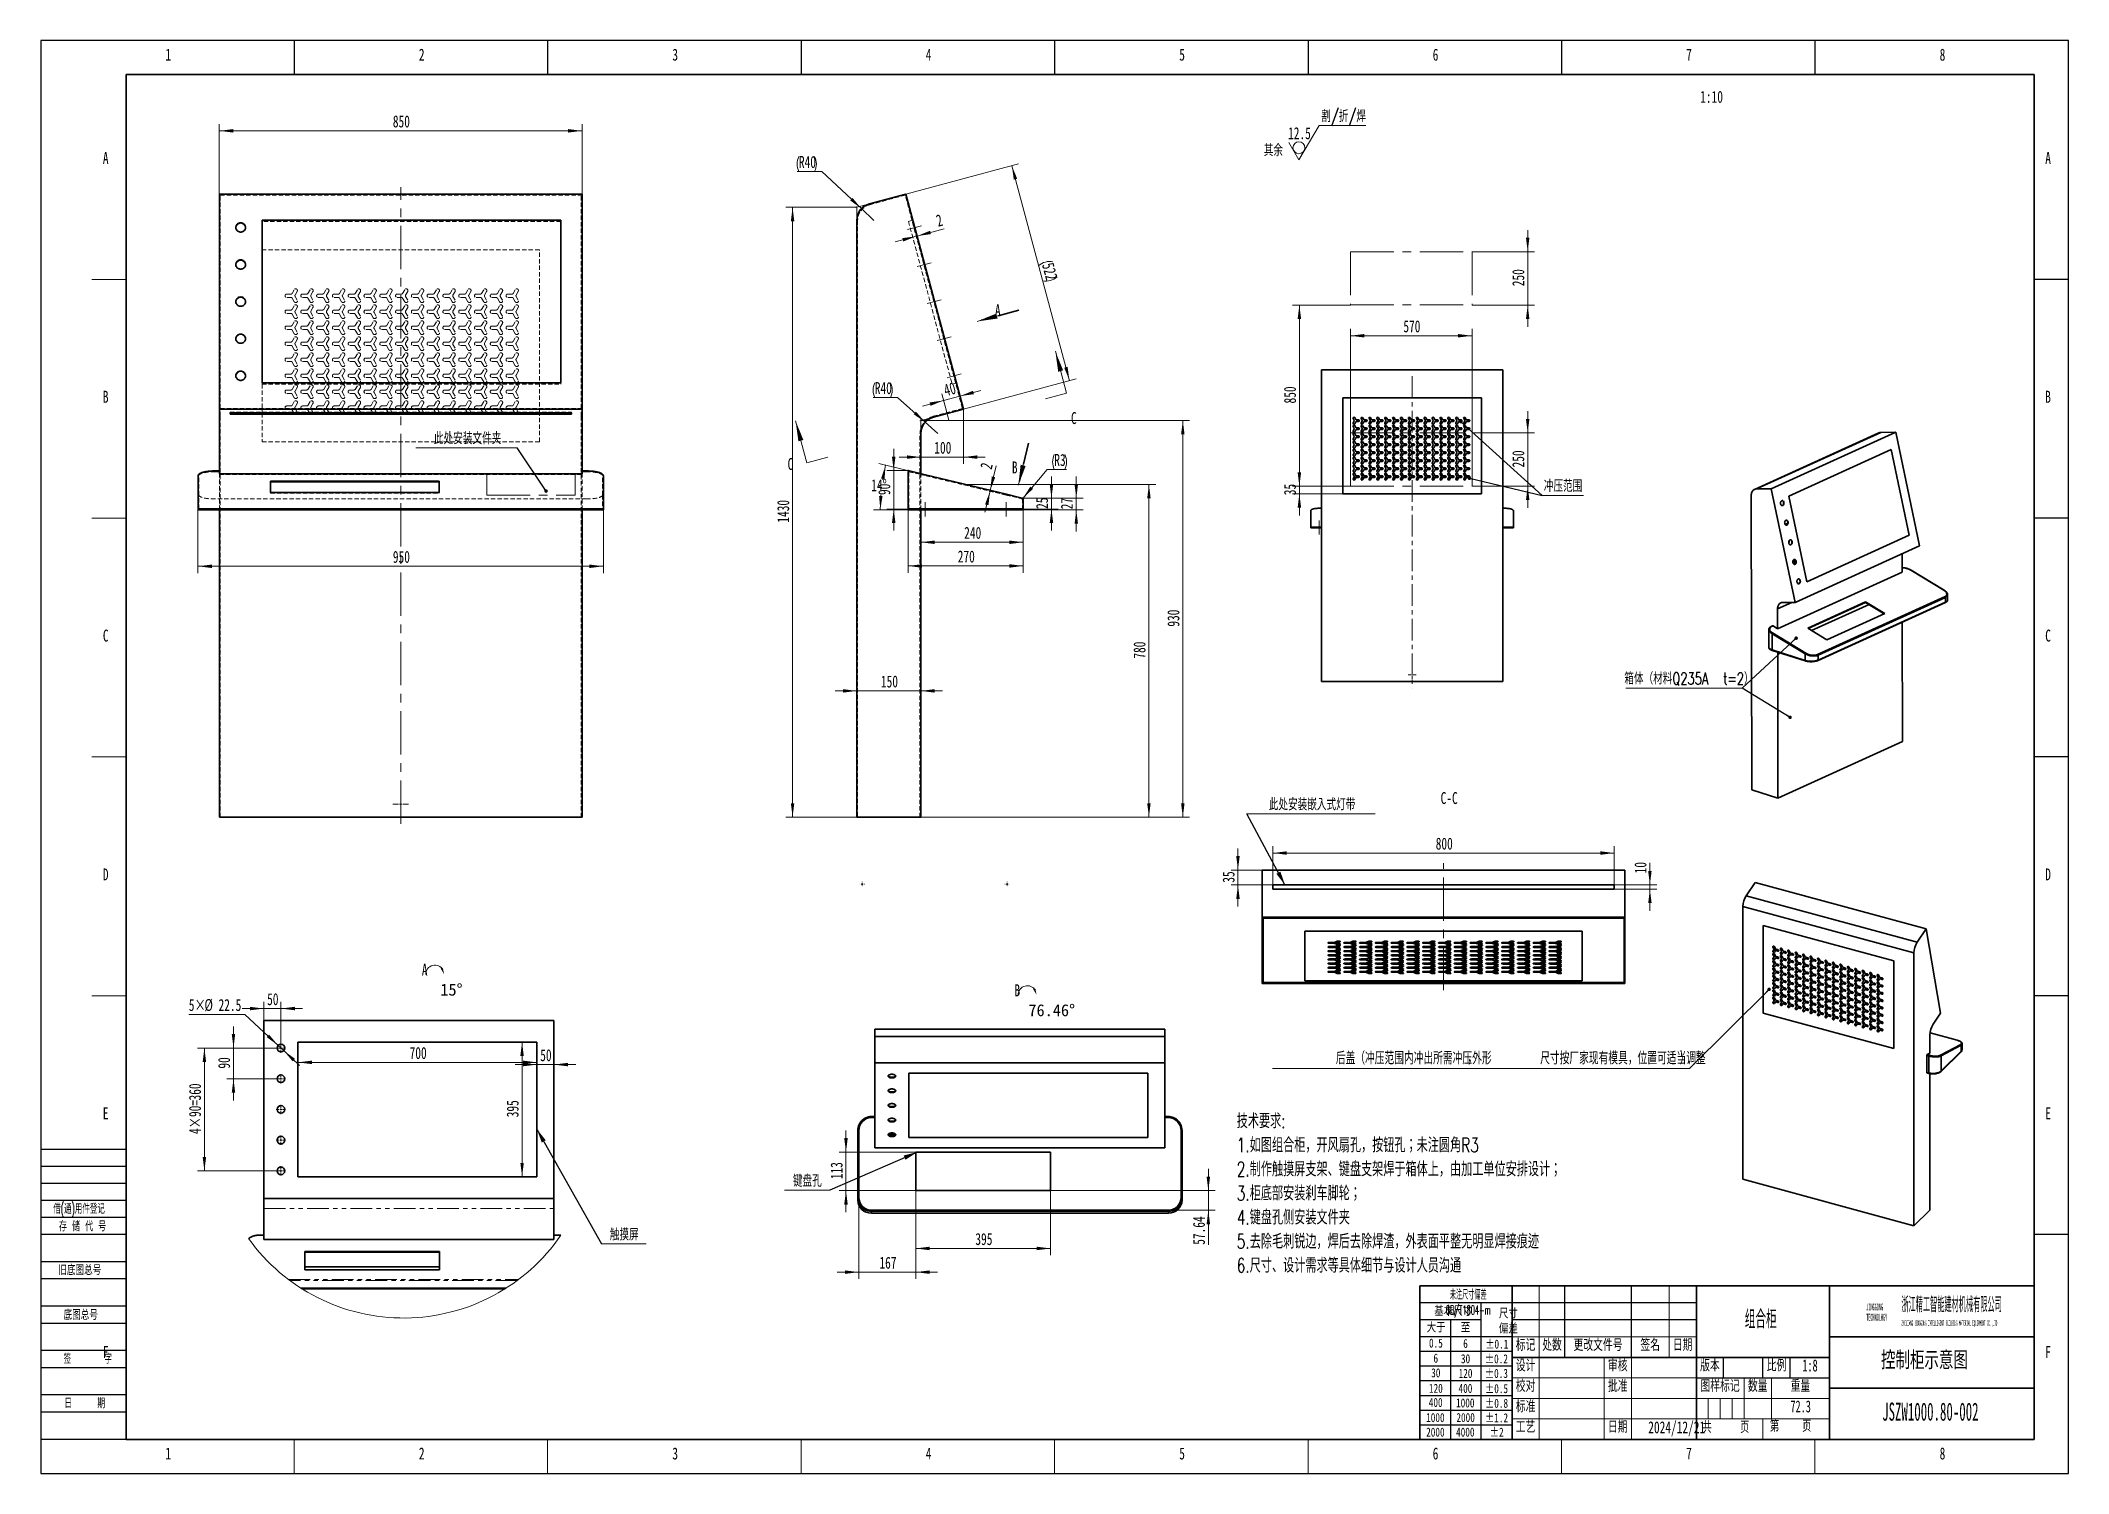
# Model space of a CAD drawing. Header units: millimetres. Extents: x 0 to 594, y 0 to 420.
import ezdxf

# ---------------------------------------------------------------- set-up
doc = ezdxf.new("R2010")
doc.units = ezdxf.units.MM
doc.header["$PDSIZE"] = -1
for name, pattern in [('CENTER', [10.16, 6.35, -1.27, 1.27, -1.27]), ('CENTERX2', [20.32, 12.7, -2.54, 2.54, -2.54]), ('HIDDEN', [1.905, 1.27, -0.635]), ('PHANTOM', [12.7, 6.35, -1.27, 1.27, -1.27, 1.27, -1.27])]:
    doc.linetypes.add(name, pattern=pattern)
doc.layers.add('图框线', color=5, linetype='Continuous', lineweight=35)
doc.layers.add('轮廓线', color=7, linetype='Continuous', lineweight=35)
doc.layers.add('细线', color=5, linetype='Continuous')
doc.styles.add('SLDTEXTSTYLE0', font='TXT', dxfattribs={"width": 0.333762, "bigfont": 'bigfont'})
doc.styles.add('SLDTEXTSTYLE1', font='TXT', dxfattribs={"width": 0.333762})
doc.styles.add('SLDTEXTSTYLE10', font='TXT', dxfattribs={"width": 0.63})
doc.styles.add('SLDTEXTSTYLE11', font='TXT', dxfattribs={"width": 0.63, "bigfont": 'bigfont'})
doc.styles.add('SLDTEXTSTYLE12', font='TXT', dxfattribs={"width": 0.543333, "bigfont": 'bigfont'})
doc.styles.add('SLDTEXTSTYLE13', font='TXT', dxfattribs={"width": 0.537143, "bigfont": 'bigfont'})
doc.styles.add('SLDTEXTSTYLE14', font='TXT', dxfattribs={"width": 0.586638, "bigfont": 'bigfont'})
doc.styles.add('SLDTEXTSTYLE15', font='TXT', dxfattribs={"width": 0.532812, "bigfont": 'bigfont'})
doc.styles.add('SLDTEXTSTYLE16', font='TXT', dxfattribs={"width": 0.728809, "bigfont": 'bigfont'})
doc.styles.add('SLDTEXTSTYLE17', font='TXT', dxfattribs={"width": 0.75, "bigfont": 'bigfont'})
doc.styles.add('SLDTEXTSTYLE18', font='TXT', dxfattribs={"width": 0.75})
doc.styles.add('SLDTEXTSTYLE19', font='TXT', dxfattribs={"width": 0.48444, "bigfont": 'bigfont'})
doc.styles.add('SLDTEXTSTYLE2', font='TXT', dxfattribs={"width": 0.375524})
doc.styles.add('SLDTEXTSTYLE20', font='TXT', dxfattribs={"width": 0.523039})
doc.styles.add('SLDTEXTSTYLE3', font='TXT', dxfattribs={"width": 0.7, "bigfont": 'bigfont'})
doc.styles.add('SLDTEXTSTYLE4', font='TXT', dxfattribs={"width": 0.7})
doc.styles.add('SLDTEXTSTYLE5', font='TXT', dxfattribs={"width": 0.525, "bigfont": 'bigfont'})
doc.styles.add('SLDTEXTSTYLE6', font='TXT', dxfattribs={"width": 0.557143, "bigfont": 'bigfont'})
doc.styles.add('SLDTEXTSTYLE7', font='TXT', dxfattribs={"width": 0.6, "bigfont": 'bigfont'})
doc.styles.add('SLDTEXTSTYLE8', font='TXT', dxfattribs={"width": 0.522222, "bigfont": 'bigfont'})
doc.styles.add('SLDTEXTSTYLE9', font='TXT', dxfattribs={"width": 0.55, "bigfont": 'bigfont'})
doc.dimstyles.new('SLDDIMSTYLE0', dxfattribs={"dimtxt": 3.5, "dimasz": 4.08, "dimexe": 0, "dimexo": 0.0625, "dimgap": 0.875, "dimtad": 1, "dimdec": 3, "dimlfac": 8, "dimrnd": 1e-09, "dimzin": 12, "dimdsep": 46, "dimtxsty": 'SLDTEXTSTYLE4', "dimsah": 1, "dimcen": 0.09, "dimadec": 0, "dimazin": 3, "dimtfac": 1, "dimtdec": 3, "dimtofl": 0, "dimtmove": 0, "dimatfit": 3, "dimfxl": 0, "dimfrac": 2, "dimtolj": 1, "dimtzin": 12, "dimarcsym": 0})
doc.dimstyles.new('SLDDIMSTYLE1', dxfattribs={"dimtxt": 0.18, "dimasz": 1.016, "dimexe": 0, "dimexo": 0.0625, "dimgap": 0, "dimtad": 0, "dimtih": 1, "dimtoh": 1, "dimdec": 0, "dimrnd": 1e-09, "dimzin": 0, "dimdsep": 46, "dimtxsty": 'Standard', "dimblk1": 'DOT', "dimblk2": 'DOT', "dimsah": 1, "dimcen": 0.09, "dimadec": 0, "dimazin": 0, "dimtfac": 1.016, "dimtdec": 0, "dimtofl": 0, "dimtmove": 0, "dimatfit": 3, "dimldrblk": 'DOT', "dimfxl": 0, "dimfrac": 2, "dimtolj": 1, "dimtzin": 0, "dimarcsym": 0})
doc.dimstyles.new('SLDDIMSTYLE10', dxfattribs={"dimtxt": 3.5, "dimasz": 4.08, "dimexe": 0, "dimexo": 0.0625, "dimgap": 0.875, "dimtad": 1, "dimdec": 3, "dimlfac": 8, "dimrnd": 1e-09, "dimzin": 12, "dimdsep": 46, "dimtxsty": 'SLDTEXTSTYLE4', "dimsah": 1, "dimcen": 0.09, "dimadec": 0, "dimazin": 3, "dimtfac": 1, "dimtdec": 1, "dimtofl": 0, "dimtmove": 0, "dimatfit": 3, "dimfxl": 0, "dimfrac": 2, "dimtolj": 1, "dimtzin": 12, "dimarcsym": 0})
doc.dimstyles.new('SLDDIMSTYLE11', dxfattribs={"dimtxt": 3.5, "dimasz": 4.08, "dimexe": 0, "dimexo": 0.0625, "dimgap": 0.875, "dimtad": 1, "dimdec": 3, "dimlfac": 8, "dimrnd": 1e-09, "dimzin": 12, "dimdsep": 46, "dimtxsty": 'SLDTEXTSTYLE4', "dimsah": 1, "dimcen": 0.09, "dimadec": 0, "dimazin": 3, "dimtfac": 1, "dimtdec": 1, "dimtmove": 0, "dimatfit": 0, "dimfxl": 0, "dimfrac": 2, "dimtolj": 1, "dimtzin": 12, "dimarcsym": 0})
doc.dimstyles.new('SLDDIMSTYLE12', dxfattribs={"dimtxt": 3.5, "dimasz": 4.08, "dimexe": 0, "dimexo": 0.0625, "dimgap": 0.875, "dimtad": 1, "dimdec": 3, "dimlfac": 16, "dimrnd": 1e-09, "dimzin": 12, "dimdsep": 46, "dimtxsty": 'SLDTEXTSTYLE4', "dimsah": 1, "dimcen": 0.09, "dimadec": 0, "dimazin": 3, "dimtfac": 1, "dimtdec": 3, "dimtmove": 0, "dimatfit": 0, "dimfxl": 0, "dimfrac": 2, "dimtolj": 1, "dimtzin": 12, "dimarcsym": 0})
doc.dimstyles.new('SLDDIMSTYLE13', dxfattribs={"dimtxt": 3.5, "dimasz": 4.08, "dimexe": 0, "dimexo": 0.0625, "dimgap": 0.875, "dimtad": 1, "dimdec": 3, "dimlfac": 16, "dimrnd": 1e-09, "dimzin": 12, "dimdsep": 46, "dimtxsty": 'SLDTEXTSTYLE4', "dimsah": 1, "dimcen": 0.09, "dimadec": 0, "dimazin": 3, "dimtfac": 1, "dimtdec": 3, "dimtofl": 0, "dimtmove": 0, "dimatfit": 3, "dimfxl": 0, "dimfrac": 2, "dimtolj": 1, "dimtzin": 12, "dimarcsym": 0})
doc.dimstyles.new('SLDDIMSTYLE2', dxfattribs={"dimtxt": 3.5, "dimasz": 4.08, "dimexe": 0, "dimexo": 0.0625, "dimgap": 0.875, "dimtad": 1, "dimdec": 3, "dimlfac": 8, "dimrnd": 1e-09, "dimzin": 12, "dimdsep": 46, "dimtxsty": 'SLDTEXTSTYLE4', "dimsah": 1, "dimcen": 0.09, "dimadec": 0, "dimazin": 3, "dimtfac": 1, "dimtdec": 3, "dimtmove": 0, "dimatfit": 0, "dimfxl": 0, "dimfrac": 2, "dimtolj": 1, "dimtzin": 12, "dimarcsym": 0})
doc.dimstyles.new('SLDDIMSTYLE3', dxfattribs={"dimtxt": 3.5, "dimasz": 4.08, "dimexe": 0, "dimexo": 0.0625, "dimgap": 0.875, "dimtad": 0, "dimtih": 1, "dimtoh": 1, "dimdec": 3, "dimlfac": 8, "dimrnd": 1e-09, "dimzin": 12, "dimdsep": 46, "dimtxsty": 'SLDTEXTSTYLE4', "dimsah": 1, "dimcen": 0, "dimadec": 0, "dimazin": 3, "dimtfac": 1, "dimtdec": 3, "dimtofl": 0, "dimtmove": 0, "dimatfit": 3, "dimfxl": 0, "dimfrac": 2, "dimtolj": 1, "dimtzin": 12, "dimarcsym": 0})
doc.dimstyles.new('SLDDIMSTYLE4', dxfattribs={"dimtxt": 3.5, "dimasz": 4.08, "dimexe": 0, "dimexo": 0.0625, "dimgap": 0.875, "dimtad": 1, "dimdec": 0, "dimlfac": 8, "dimrnd": 1e-09, "dimzin": 12, "dimdsep": 46, "dimtxsty": 'SLDTEXTSTYLE4', "dimsah": 1, "dimcen": 0.09, "dimadec": 0, "dimazin": 3, "dimtfac": 1, "dimtdec": 3, "dimtofl": 0, "dimtmove": 0, "dimatfit": 3, "dimfxl": 0, "dimfrac": 2, "dimtolj": 1, "dimtzin": 12, "dimarcsym": 0})
doc.dimstyles.new('SLDDIMSTYLE5', dxfattribs={"dimtxt": 3.5, "dimasz": 4.08, "dimexe": 0, "dimexo": 0.0625, "dimgap": 0.875, "dimtad": 0, "dimtih": 1, "dimtoh": 1, "dimdec": 4, "dimlfac": 8, "dimzin": 12, "dimdsep": 46, "dimtxsty": 'SLDTEXTSTYLE4', "dimsah": 1, "dimcen": 0.09, "dimadec": 0, "dimazin": 3, "dimtfac": 1, "dimtdec": 3, "dimtofl": 0, "dimtmove": 0, "dimatfit": 3, "dimfxl": 0, "dimfrac": 2, "dimtolj": 1, "dimtzin": 12, "dimarcsym": 0})
doc.dimstyles.new('SLDDIMSTYLE6', dxfattribs={"dimtxt": 3.5, "dimasz": 4.08, "dimexe": 0, "dimexo": 0.0625, "dimgap": 0.875, "dimtad": 0, "dimtih": 1, "dimtoh": 1, "dimdec": 3, "dimlfac": 10, "dimrnd": 1e-09, "dimzin": 12, "dimdsep": 46, "dimtxsty": 'SLDTEXTSTYLE4', "dimsah": 1, "dimcen": 0, "dimadec": 0, "dimazin": 3, "dimtfac": 1, "dimtdec": 3, "dimtmove": 0, "dimatfit": 3, "dimfxl": 0, "dimfrac": 2, "dimtolj": 1, "dimtzin": 12, "dimarcsym": 0})
doc.dimstyles.new('SLDDIMSTYLE7', dxfattribs={"dimtxt": 3.5, "dimasz": 4.08, "dimexe": 0, "dimexo": 0.0625, "dimgap": 0.875, "dimtad": 1, "dimdec": 3, "dimlfac": 10, "dimrnd": 1e-09, "dimzin": 12, "dimdsep": 46, "dimtxsty": 'SLDTEXTSTYLE4', "dimsah": 1, "dimcen": 0.09, "dimadec": 0, "dimazin": 3, "dimtfac": 1, "dimtdec": 3, "dimtofl": 0, "dimtmove": 0, "dimatfit": 3, "dimfxl": 0, "dimfrac": 2, "dimtolj": 1, "dimtzin": 12, "dimarcsym": 0})
doc.dimstyles.new('SLDDIMSTYLE8', dxfattribs={"dimtxt": 3.5, "dimasz": 4.08, "dimexe": 0, "dimexo": 0.0625, "dimgap": 0.875, "dimtad": 1, "dimdec": 3, "dimlfac": 10, "dimrnd": 1e-09, "dimzin": 12, "dimdsep": 46, "dimtxsty": 'SLDTEXTSTYLE4', "dimsah": 1, "dimcen": 0.09, "dimadec": 0, "dimazin": 3, "dimtfac": 1, "dimtdec": 3, "dimtmove": 0, "dimatfit": 0, "dimfxl": 0, "dimfrac": 2, "dimtolj": 1, "dimtzin": 12, "dimarcsym": 0})
doc.dimstyles.new('SLDDIMSTYLE9', dxfattribs={"dimtxt": 0.18, "dimasz": 4.08, "dimexe": 0, "dimexo": 0.0625, "dimgap": 0, "dimtad": 0, "dimtih": 1, "dimtoh": 1, "dimdec": 0, "dimrnd": 1e-09, "dimzin": 0, "dimdsep": 46, "dimtxsty": 'Standard', "dimsah": 1, "dimcen": 0.09, "dimadec": 0, "dimazin": 0, "dimtfac": 4.08, "dimtdec": 0, "dimtofl": 0, "dimtmove": 0, "dimatfit": 3, "dimfxl": 0, "dimfrac": 2, "dimtolj": 1, "dimtzin": 0, "dimarcsym": 0})

msp = doc.modelspace()

# ---------------------------------------------------------------- texts
at = {"color": 7, "linetype": 'Continuous', "lineweight": 0}
for s, insert, char_height, attachment_point, style in [('1:10', (486.124379, 405.256281), 3.5, 1, 'SLDTEXTSTYLE4'), ('C-C', (412.592227, 199.720834), 3.5, 2, 'SLDTEXTSTYLE4'), ('A^J', (112.47723, 149.388322), 3.5, 2, 'SLDTEXTSTYLE4'), ('B^J', (286.060351, 143.365588), 3.5, 2, 'SLDTEXTSTYLE4'), ('技术要求:^J1.如图组合柜，开风扇孔，按钮孔；未注圆角R3^J2.制作触摸屏支架、键盘支架焊于箱体上，由加工单位安排设计；^J3.柜底部安装刹车脚轮；^J4.键盘孔侧安装文件夹^J5.去除毛刺锐边，焊后去除焊渣，外表面平整无明显焊接痕迹^J6.尺寸、设计需求等具体细节与设计人员沟通', (350.355879, 105.433933), 4.233333333, 1, 'SLDTEXTSTYLE3'), ('未注尺寸偏差^JGB/T1804-m', (418.187214, 53.627914), 2.64583333, 2, 'SLDTEXTSTYLE19'), ('基本尺寸', (413.779728, 48.867276), 2.6458333, 2, 'SLDTEXTSTYLE17'), ('尺寸^J偏差', (429.95014, 48.117651), 2.6458333, 2, 'SLDTEXTSTYLE17'), ('组合柜', (503.851675, 47.833145), 5.2916667, 2, 'SLDTEXTSTYLE15'), ('大于', (408.767802, 44.019018), 2.6458333, 2, 'SLDTEXTSTYLE17'), ('至', (417.372316, 43.994098), 2.645833, 2, 'SLDTEXTSTYLE17'), ('0.5', (408.711952, 39.529258), 2.6458333, 2, 'SLDTEXTSTYLE18'), ('6', (417.373234, 39.424012), 2.645833, 2, 'SLDTEXTSTYLE18'), ('±0.1', (426.537674, 39.241818), 2.6458333, 2, 'SLDTEXTSTYLE18'), ('控制柜示意图', (551.814972, 35.833145), 5.2916667, 2, 'SLDTEXTSTYLE16'), ('30', (408.676809, 30.823198), 2.6458333, 2, 'SLDTEXTSTYLE18'), ('6', (408.669496, 35.127394), 2.645833, 2, 'SLDTEXTSTYLE18'), ('120', (417.386778, 30.673261), 2.6458333, 2, 'SLDTEXTSTYLE18'), ('30', (417.388909, 34.945317), 2.6458333, 2, 'SLDTEXTSTYLE18'), ('±0.2', (426.429712, 34.92554), 2.6458333, 2, 'SLDTEXTSTYLE18'), ('±0.3', (426.429712, 30.64875), 2.6458333, 2, 'SLDTEXTSTYLE18'), ('1:8', (518.291927, 33.406867), 3.5, 2, 'SLDTEXTSTYLE10'), ('120', (408.690956, 26.291272), 2.6458333, 2, 'SLDTEXTSTYLE18'), ('400', (417.362267, 26.26676), 2.6458333, 2, 'SLDTEXTSTYLE18'), ('±0.5', (426.464772, 26.190358), 2.6458333, 2, 'SLDTEXTSTYLE18'), ('400', (408.641933, 22.143753), 2.6458333, 2, 'SLDTEXTSTYLE18'), ('1000', (417.304853, 22.004401), 2.6458333, 2, 'SLDTEXTSTYLE18'), ('±0.8', (426.464772, 21.907161), 2.6458333, 2, 'SLDTEXTSTYLE18'), ('±1.2', (426.464772, 17.640284), 2.6458333, 2, 'SLDTEXTSTYLE18'), ('72.3', (515.555903, 21.406867), 3.5, 2, 'SLDTEXTSTYLE10'), ('JSZW1000.80-002', (553.547435, 20.77652), 5.29166667, 2, 'SLDTEXTSTYLE20'), ('2000', (408.547381, 13.430117), 2.6458333, 2, 'SLDTEXTSTYLE18'), ('1000', (408.547381, 17.708814), 2.6458333, 2, 'SLDTEXTSTYLE18'), ('4000', (417.314126, 13.451616), 2.6458333, 2, 'SLDTEXTSTYLE18'), ('2000', (417.41036, 17.716687), 2.6458333, 2, 'SLDTEXTSTYLE18'), ('±2', (426.52418, 13.430117), 2.6458333, 2, 'SLDTEXTSTYLE18'), ('2024/12/21', (479.243056, 15.276743), 3.5, 2, 'SLDTEXTSTYLE4')]:
    msp.add_mtext(s, dxfattribs=dict(at, insert=insert, char_height=char_height, attachment_point=attachment_point, style=style))
at = {"color": 7, "linetype": 'Continuous', "char_height": 3.5, "attachment_point": 1, "style": 'SLDTEXTSTYLE4'}
for insert in [(301.813564, 311.101497), (218.782418, 297.641299)]:
    msp.add_mtext('C', dxfattribs=dict(at, insert=insert))
at = {"color": 7, "linetype": 'Continuous', "lineweight": 0, "char_height": 3.5, "attachment_point": 2}
for s, insert in [('^J15°', (120.318855, 149.388322)), ('^J76.46°', (296.168667, 143.365588))]:
    msp.add_mtext(s, dxfattribs=dict(at, insert=insert))
at = {"color": 3, "linetype": 'Continuous', "lineweight": 0, "char_height": 3.5}
for s, insert, attachment_point, style in [('标记', (434.97691, 39.406867), 2, 'SLDTEXTSTYLE11'), ('处数', (442.72691, 39.406867), 2, 'SLDTEXTSTYLE11'), ('更改文件号', (456.192274, 39.406867), 2, 'SLDTEXTSTYLE11'), ('签名', (471.47691, 39.406867), 2, 'SLDTEXTSTYLE11'), ('日期', (480.97691, 39.406867), 2, 'SLDTEXTSTYLE11'), ('设计', (434.97691, 33.406867), 2, 'SLDTEXTSTYLE11'), ('审核', (461.97691, 33.406867), 2, 'SLDTEXTSTYLE11'), ('版本', (488.97691, 33.406867), 2, 'SLDTEXTSTYLE11'), ('比例', (508.47691, 33.406867), 2, 'SLDTEXTSTYLE11'), ('校对', (434.97691, 27.406867), 2, 'SLDTEXTSTYLE11'), ('批准', (461.97691, 27.406867), 2, 'SLDTEXTSTYLE11'), ('图样标记', (491.958003, 27.406867), 2, 'SLDTEXTSTYLE14'), ('数量', (502.97691, 27.406867), 2, 'SLDTEXTSTYLE11'), ('重量', (515.47691, 27.406867), 2, 'SLDTEXTSTYLE11'), ('标准', (434.97691, 21.406867), 2, 'SLDTEXTSTYLE11'), ('工艺', (434.97691, 15.406867), 2, 'SLDTEXTSTYLE11'), ('日期', (461.97691, 15.406867), 2, 'SLDTEXTSTYLE11'), ('共     页', (486.84594, 15.318128), 1, 'SLDTEXTSTYLE13'), ('第    页', (506.586493, 15.679945), 1, 'SLDTEXTSTYLE12')]:
    msp.add_mtext(s, dxfattribs=dict(at, insert=insert, attachment_point=attachment_point, style=style))
at = {"layer": '细线', "char_height": 3.5, "attachment_point": 1, "style": 'SLDTEXTSTYLE4'}
for s, insert in [('1', (36.518685, 417.611261)), ('2', (110.768685, 417.611261)), ('3', (185.018685, 417.611261)), ('4', (259.268685, 417.611261)), ('5', (333.518685, 417.611261)), ('6', (407.768685, 417.611261)), ('7', (482.018685, 417.611261)), ('8', (556.268685, 417.611261)), ('A', (18.196828, 387.333881)), ('A', (587.196828, 387.333881)), ('B', (18.196828, 317.333881)), ('B', (587.196828, 317.333881)), ('C', (18.196828, 247.333881)), ('C', (587.196828, 247.333881)), ('D', (18.196828, 177.333881)), ('D', (587.196828, 177.333881)), ('E', (18.196828, 107.333881)), ('E', (587.196828, 107.333881)), ('F', (18.196828, 37.333881)), ('F', (587.196828, 37.333881)), ('1', (36.518685, 7.611261)), ('2', (110.768685, 7.611261)), ('3', (185.018685, 7.611261)), ('4', (259.268685, 7.611261)), ('5', (333.518685, 7.611261)), ('6', (407.768685, 7.611261)), ('7', (482.018685, 7.611261)), ('8', (556.268685, 7.611261))]:
    msp.add_mtext(s, dxfattribs=dict(at, insert=insert))
at = {"layer": '轮廓线', "color": 6, "char_height": 3, "attachment_point": 1}
for s, insert, style in [('借(通)用件登记', (3.688216, 79.123143), 'SLDTEXTSTYLE5'), ('存 储 代 号', (5.346548, 73.982964), 'SLDTEXTSTYLE6'), ('旧底图总号', (5.13948, 61.137276), 'SLDTEXTSTYLE7'), ('底图总号', (6.682335, 48.023612), 'SLDTEXTSTYLE7'), ('签       字', (6.690668, 35.149937), 'SLDTEXTSTYLE8')]:
    msp.add_mtext(s, dxfattribs=dict(at, insert=insert, style=style))
at = {"layer": '轮廓线', "color": 3, "insert": (6.890347, 22.103369), "char_height": 3, "attachment_point": 1, "style": 'SLDTEXTSTYLE9'}
msp.add_mtext('日     期', dxfattribs=at)

# ---------------------------------------------------------------- blocks, each defined once
blk = doc.blocks.new('SW_NOTE_0_1')
at = {"color": 0, "linetype": 'Continuous', "lineweight": 0, "char_height": 2, "attachment_point": 1, "style": 'SLDTEXTSTYLE2'}
for s, insert in [('JINGGONG', (0, 2.58)), ('TECHNOLOGY', (0, -0.42))]:
    blk.add_mtext(s, dxfattribs=dict(at, insert=insert))
blk = doc.blocks.new('SW_NOTE_0')
at = {"color": 0, "linetype": 'Continuous', "lineweight": 0, "attachment_point": 1}
for s, insert, char_height, style in [('浙江精工智能建材机械有限公司', (0, 5.8), 4.5, 'SLDTEXTSTYLE0'), ('ZHEJIANG JINGGONG INTELLIGENT BUILDING MATERIAL EQUIPMENT CO.,LTD', (0, -1.07), 1.5875, 'SLDTEXTSTYLE1')]:
    blk.add_mtext(s, dxfattribs=dict(at, insert=insert, char_height=char_height, style=style))
blk = doc.blocks.new('块1_1')
at = {"color": 3, "linetype": 'Continuous', "lineweight": 0}
blk.add_blockref('SW_NOTE_0', (-0.26, 51.65), dxfattribs=at)
blk = doc.blocks.new('浙江精工智能建材机械有限公司_俞工')
at = {"color": 7, "linetype": 'Continuous', "lineweight": 0}
blk.add_blockref('SW_NOTE_0_1', (0.03, 4.37), dxfattribs=at)
at = {"color": 7, "linetype": 'Continuous'}
blk.add_blockref('块1_1', (10.56, -48.53), dxfattribs=at)
blk = doc.blocks.new('SW_SFSYMBOL_0')
at = {"color": 0, "linetype": 'Continuous', "lineweight": 0}
for p, q in [((-6.55, -10), (-9.49, -5)), ((-6.55, -10), (-0.65, 0)), ((-0.65, 0), (13.03, 0))]:
    blk.add_line(p, q, dxfattribs=at)
blk.add_circle((-6.55, -6.5), 1.75, dxfattribs=at)
at = {"color": 0, "linetype": 'Continuous', "lineweight": 0, "char_height": 3.5, "attachment_point": 1}
for s, insert, style in [('割/折/焊', (0, 4.51), 'SLDTEXTSTYLE3'), ('其余', (-16.86, -5.49), 'SLDTEXTSTYLE3'), ('12.5', (-9.73, -0.49), 'SLDTEXTSTYLE4')]:
    blk.add_mtext(s, dxfattribs=dict(at, insert=insert, style=style))
blk = doc.blocks.new('_D')
at = {"color": 7, "linetype": 'Continuous', "lineweight": 0}
for p, q in [((52.32, 374.98), (52.32, 395.53)), ((52.32, 393.53), (158.57, 393.53)), ((158.57, 374.98), (158.57, 395.53))]:
    blk.add_line(p, q, dxfattribs=at)
at = {"color": 7, "linetype": 'Continuous', "lineweight": 18}
for points in [[(52.32, 393.53), (56.4, 393.02), (56.4, 394.04)], [(158.57, 393.53), (154.49, 394.04), (154.49, 393.02)]]:
    blk.add_solid(points, dxfattribs=at)
at = {"color": 7, "linetype": 'Continuous', "lineweight": 18, "insert": (103.15, 398.04), "char_height": 3.5, "attachment_point": 1, "style": 'SLDTEXTSTYLE4'}
blk.add_mtext('850', dxfattribs=at)
blk = doc.blocks.new('_D_1')
at = {"color": 7, "linetype": 'Continuous', "lineweight": 0}
for p, q in [((46.07, 282.44), (46.07, 263.9)), ((164.82, 282.44), (164.82, 263.9)), ((164.82, 265.9), (46.07, 265.9))]:
    blk.add_line(p, q, dxfattribs=at)
at = {"color": 7, "linetype": 'Continuous', "lineweight": 18}
for points in [[(46.07, 265.9), (50.15, 265.39), (50.15, 266.41)], [(164.82, 265.9), (160.74, 266.41), (160.74, 265.39)]]:
    blk.add_solid(points, dxfattribs=at)
at = {"color": 7, "linetype": 'Continuous', "lineweight": 18, "insert": (103.15, 270.41), "char_height": 3.5, "attachment_point": 1, "style": 'SLDTEXTSTYLE4'}
blk.add_mtext('950', dxfattribs=at)
blk = doc.blocks.new('SW_NOTE_0_2')
at = {"color": 0, "linetype": 'Continuous', "lineweight": 0}
blk.add_line((-29.66, 0), (0, 0), dxfattribs=at)
at = {"color": 0, "linetype": 'Continuous', "lineweight": 0, "insert": (-14.52, 4.58), "char_height": 3.5, "attachment_point": 2, "style": 'SLDTEXTSTYLE3'}
blk.add_mtext('此处安装文件夹', dxfattribs=at)
blk = doc.blocks.new('_Dot')
at = {"color": 0, "linetype": 'ByBlock', "lineweight": -2}
blk.add_line((-0.5, 0), (-1, 0), dxfattribs=at)
at = {"color": 0, "linetype": 'ByBlock', "const_width": 0.5}
blk.add_lwpolyline([(-0.25, 0, 1), (0.25, 0, 1)], format="xyb", close=True, dxfattribs=at)
blk = doc.blocks.new('SW_CENTERMARKSYMBOL_0')
at = {"color": 0, "linetype": 'Continuous', "lineweight": 18}
for p, q in [((-0.625, 0), (-2.325, 0)), ((0, 0), (-0.3125, 0)), ((0, 0.625), (0, 2.325)), ((0, 0), (0, 0.3125)), ((0, 0), (0, -0.3125)), ((0, 0), (0.3125, 0)), ((0.625, 0), (2.325, 0)), ((0, -0.625), (0, -2.325))]:
    blk.add_line(p, q, dxfattribs=at)
blk = doc.blocks.new('_D_2')
at = {"color": 7, "linetype": 'Continuous', "lineweight": 0}
for p, q in [((239.06, 371.13), (218.25, 371.13)), ((220.25, 371.13), (220.25, 192.38)), ((239.06, 192.38), (218.25, 192.38))]:
    blk.add_line(p, q, dxfattribs=at)
at = {"color": 7, "linetype": 'Continuous', "lineweight": 18}
for points in [[(220.25, 371.13), (219.74, 367.05), (220.76, 367.05)], [(220.25, 192.38), (220.76, 196.46), (219.74, 196.46)]]:
    blk.add_solid(points, dxfattribs=at)
at = {"color": 7, "linetype": 'Continuous', "lineweight": 18, "insert": (215.74, 278.68), "char_height": 3.5, "attachment_point": 1, "rotation": 90, "style": 'SLDTEXTSTYLE4'}
blk.add_mtext('1430', dxfattribs=at)
blk = doc.blocks.new('_D_3')
at = {"color": 7, "linetype": 'Continuous', "lineweight": 0}
for p, q in [((270.94, 289.88), (326.64, 289.88)), ((324.64, 289.88), (324.64, 192.38)), ((257.81, 192.38), (326.64, 192.38))]:
    blk.add_line(p, q, dxfattribs=at)
at = {"color": 7, "linetype": 'Continuous', "lineweight": 18}
for points in [[(324.64, 289.88), (324.13, 285.8), (325.14, 285.8)], [(324.64, 192.38), (325.14, 196.46), (324.13, 196.46)]]:
    blk.add_solid(points, dxfattribs=at)
at = {"color": 7, "linetype": 'Continuous', "lineweight": 18, "insert": (320.12, 238.83), "char_height": 3.5, "attachment_point": 1, "rotation": 90, "style": 'SLDTEXTSTYLE4'}
blk.add_mtext('780', dxfattribs=at)
blk = doc.blocks.new('_D_4')
at = {"color": 7, "linetype": 'Continuous', "lineweight": 0}
for p, q in [((257.81, 308.63), (336.56, 308.63)), ((334.56, 308.63), (334.56, 192.38)), ((257.81, 192.38), (336.56, 192.38))]:
    blk.add_line(p, q, dxfattribs=at)
at = {"color": 7, "linetype": 'Continuous', "lineweight": 18}
for points in [[(334.56, 308.63), (334.05, 304.55), (335.07, 304.55)], [(334.56, 192.38), (335.07, 196.46), (334.05, 196.46)]]:
    blk.add_solid(points, dxfattribs=at)
at = {"color": 7, "linetype": 'Continuous', "lineweight": 18, "insert": (330.05, 248.2), "char_height": 3.5, "attachment_point": 1, "rotation": 90, "style": 'SLDTEXTSTYLE4'}
blk.add_mtext('930', dxfattribs=at)
blk = doc.blocks.new('_D_5')
at = {"color": 7, "linetype": 'Continuous', "lineweight": 0}
for p, q in [((249.87, 293.94), (249.87, 300.29)), ((254.06, 293.94), (247.87, 293.94)), ((249.87, 282.69), (249.87, 293.94)), ((254.06, 282.69), (247.87, 282.69)), ((249.87, 282.69), (249.87, 276.34))]:
    blk.add_line(p, q, dxfattribs=at)
at = {"color": 7, "linetype": 'Continuous', "lineweight": 18}
for points in [[(249.87, 293.94), (250.38, 298.02), (249.36, 298.02)], [(249.87, 282.69), (249.36, 278.61), (250.38, 278.61)]]:
    blk.add_solid(points, dxfattribs=at)
at = {"color": 7, "linetype": 'Continuous', "lineweight": 18, "insert": (245.36, 286.78), "char_height": 3.5, "attachment_point": 1, "rotation": 90, "style": 'SLDTEXTSTYLE4'}
blk.add_mtext('90', dxfattribs=at)
blk = doc.blocks.new('_D_6')
at = {"color": 7, "linetype": 'Continuous', "lineweight": 0}
for p, q in [((296.08, 285.82), (296.08, 292.17)), ((287.81, 285.82), (298.08, 285.82)), ((296.08, 285.82), (296.08, 282.69)), ((287.81, 282.69), (298.08, 282.69)), ((296.08, 282.69), (296.08, 276.34))]:
    blk.add_line(p, q, dxfattribs=at)
at = {"color": 7, "linetype": 'Continuous', "lineweight": 18}
for points in [[(296.08, 285.82), (296.59, 289.9), (295.58, 289.9)], [(296.08, 282.69), (295.58, 278.61), (296.59, 278.61)]]:
    blk.add_solid(points, dxfattribs=at)
at = {"color": 7, "linetype": 'Continuous', "lineweight": 18, "insert": (291.57, 282.72), "char_height": 3.5, "attachment_point": 1, "rotation": 90, "style": 'SLDTEXTSTYLE4'}
blk.add_mtext('25', dxfattribs=at)
blk = doc.blocks.new('_D_7')
at = {"color": 7, "linetype": 'Continuous', "lineweight": 0}
for p, q in [((303.36, 285.82), (303.36, 292.17)), ((287.81, 285.82), (305.36, 285.82)), ((303.36, 285.82), (303.36, 282.44)), ((287.81, 282.44), (305.36, 282.44)), ((303.36, 282.44), (303.36, 276.09))]:
    blk.add_line(p, q, dxfattribs=at)
at = {"color": 7, "linetype": 'Continuous', "lineweight": 18}
for points in [[(303.36, 285.82), (303.86, 289.9), (302.85, 289.9)], [(303.36, 282.44), (302.85, 278.36), (303.86, 278.36)]]:
    blk.add_solid(points, dxfattribs=at)
at = {"color": 7, "linetype": 'Continuous', "lineweight": 18, "insert": (298.84, 282.6), "char_height": 3.5, "attachment_point": 1, "rotation": 90, "style": 'SLDTEXTSTYLE4'}
blk.add_mtext('27', dxfattribs=at)
blk = doc.blocks.new('_D_8')
at = {"color": 7, "linetype": 'Continuous', "lineweight": 0}
for p, q in [((256.48, 362.64), (250.34, 361)), ((256.72, 362.7), (256.48, 362.64)), ((256.72, 362.7), (264.63, 364.82))]:
    blk.add_line(p, q, dxfattribs=at)
at = {"color": 7, "linetype": 'Continuous', "lineweight": 18}
for points in [[(256.48, 362.64), (252.41, 362.07), (252.67, 361.09)], [(256.72, 362.7), (260.79, 363.27), (260.53, 364.25)]]:
    blk.add_solid(points, dxfattribs=at)
at = {"color": 7, "linetype": 'Continuous', "lineweight": 18, "insert": (261.98, 368.78), "char_height": 3.5, "attachment_point": 1, "rotation": 15, "style": 'SLDTEXTSTYLE4'}
blk.add_mtext('2', dxfattribs=at)
blk = doc.blocks.new('_D_9')
at = {"color": 7, "linetype": 'Continuous', "lineweight": 0}
for p, q in [((228.81, 381.65), (221.59, 381.65)), ((240.42, 370.72), (228.81, 381.65)), ((244.06, 367.29), (240.42, 370.72))]:
    blk.add_line(p, q, dxfattribs=at)
at = {"color": 7, "linetype": 'Continuous', "lineweight": 18}
for centre, start, end in [((226.44, 383.82), 153.43495, 206.56505), ((222.38, 383.82), 333.43495, 26.56505)]:
    blk.add_arc(centre, 4.84, start, end, dxfattribs=at)
blk.add_solid([(240.42, 370.72), (237.8, 373.89), (237.1, 373.15)], dxfattribs=at)
at = {"color": 7, "linetype": 'Continuous', "lineweight": 18, "insert": (222.1, 386.16), "char_height": 3.5, "attachment_point": 1, "style": 'SLDTEXTSTYLE4'}
blk.add_mtext('R40', dxfattribs=at)
blk = doc.blocks.new('_D_10')
at = {"color": 7, "linetype": 'Continuous', "lineweight": 0}
for p, q in [((251.03, 315.37), (243.81, 315.37)), ((259.09, 308.13), (251.03, 315.37)), ((262.81, 304.79), (259.09, 308.13))]:
    blk.add_line(p, q, dxfattribs=at)
at = {"color": 7, "linetype": 'Continuous', "lineweight": 18}
for centre, start, end in [((248.66, 317.53), 153.43495, 206.56505), ((244.6, 317.53), 333.43495, 26.56505)]:
    blk.add_arc(centre, 4.84, start, end, dxfattribs=at)
blk.add_solid([(259.09, 308.13), (256.39, 311.24), (255.71, 310.48)], dxfattribs=at)
at = {"color": 7, "linetype": 'Continuous', "lineweight": 18, "insert": (244.33, 319.88), "char_height": 3.5, "attachment_point": 1, "style": 'SLDTEXTSTYLE4'}
blk.add_mtext('R40', dxfattribs=at)
blk = doc.blocks.new('_D_11')
at = {"color": 7, "linetype": 'Continuous', "lineweight": 0}
for p, q in [((253.43, 374.98), (286.42, 383.82)), ((301.37, 320.3), (284.49, 383.3)), ((270.31, 311.98), (303.3, 320.82))]:
    blk.add_line(p, q, dxfattribs=at)
at = {"color": 7, "linetype": 'Continuous', "lineweight": 18}
for centre, start, end in [((295.55, 350.41), 78.43495, 131.56505), ((294.5, 354.32), 258.43495, 311.56505)]:
    blk.add_arc(centre, 4.84, start, end, dxfattribs=at)
for points in [[(284.49, 383.3), (285.05, 379.23), (286.04, 379.49)], [(301.37, 320.3), (300.8, 324.38), (299.82, 324.11)]]:
    blk.add_solid(points, dxfattribs=at)
at = {"color": 7, "linetype": 'Continuous', "lineweight": 18, "insert": (296.69, 355.2), "char_height": 3.5, "attachment_point": 1, "rotation": 285, "style": 'SLDTEXTSTYLE4'}
blk.add_mtext('522', dxfattribs=at)
blk = doc.blocks.new('_D_12')
at = {"color": 7, "linetype": 'Continuous', "lineweight": 0}
for p, q in [((239.06, 229.38), (232.71, 229.38)), ((257.81, 229.38), (239.06, 229.38)), ((257.81, 229.38), (264.16, 229.38))]:
    blk.add_line(p, q, dxfattribs=at)
at = {"color": 7, "linetype": 'Continuous', "lineweight": 18}
for points in [[(239.06, 229.38), (234.98, 229.89), (234.98, 228.87)], [(257.81, 229.38), (261.89, 228.87), (261.89, 229.89)]]:
    blk.add_solid(points, dxfattribs=at)
at = {"color": 7, "linetype": 'Continuous', "lineweight": 18, "insert": (246.13, 233.89), "char_height": 3.5, "attachment_point": 1, "style": 'SLDTEXTSTYLE4'}
blk.add_mtext('150', dxfattribs=at)
blk = doc.blocks.new('_D_13')
at = {"color": 7, "linetype": 'Continuous', "lineweight": 0}
for p, q in [((287.81, 282.44), (287.81, 270.94)), ((287.81, 272.94), (257.81, 272.94))]:
    blk.add_line(p, q, dxfattribs=at)
at = {"color": 7, "linetype": 'Continuous', "lineweight": 18}
for points in [[(257.81, 272.94), (261.89, 272.43), (261.89, 273.44)], [(287.81, 272.94), (283.73, 273.44), (283.73, 272.43)]]:
    blk.add_solid(points, dxfattribs=at)
at = {"color": 7, "linetype": 'Continuous', "lineweight": 18, "insert": (270.51, 277.45), "char_height": 3.5, "attachment_point": 1, "style": 'SLDTEXTSTYLE4'}
blk.add_mtext('240', dxfattribs=at)
blk = doc.blocks.new('_D_14')
at = {"color": 7, "linetype": 'Continuous', "lineweight": 0}
for p, q in [((254.06, 282.44), (254.06, 264)), ((287.81, 282.44), (287.81, 264)), ((254.06, 266), (287.81, 266))]:
    blk.add_line(p, q, dxfattribs=at)
at = {"color": 7, "linetype": 'Continuous', "lineweight": 18}
for points in [[(254.06, 266), (258.14, 265.49), (258.14, 266.51)], [(287.81, 266), (283.73, 266.51), (283.73, 265.49)]]:
    blk.add_solid(points, dxfattribs=at)
at = {"color": 7, "linetype": 'Continuous', "lineweight": 18, "insert": (268.63, 270.51), "char_height": 3.5, "attachment_point": 1, "style": 'SLDTEXTSTYLE4'}
blk.add_mtext('270', dxfattribs=at)
blk = doc.blocks.new('_D_15')
at = {"color": 7, "linetype": 'Continuous', "lineweight": 0}
for p, q in [((270.31, 311.98), (270.31, 295.9)), ((257.81, 297.9), (251.46, 297.9)), ((257.81, 297.9), (270.31, 297.9)), ((270.31, 297.9), (276.66, 297.9))]:
    blk.add_line(p, q, dxfattribs=at)
at = {"color": 7, "linetype": 'Continuous', "lineweight": 18}
for points in [[(257.81, 297.9), (253.73, 298.41), (253.73, 297.39)], [(270.31, 297.9), (274.39, 297.39), (274.39, 298.41)]]:
    blk.add_solid(points, dxfattribs=at)
at = {"color": 7, "linetype": 'Continuous', "lineweight": 18, "insert": (261.76, 302.41), "char_height": 3.5, "attachment_point": 1, "style": 'SLDTEXTSTYLE4'}
blk.add_mtext('100', dxfattribs=at)
blk = doc.blocks.new('_D_16')
at = {"color": 7, "linetype": 'Continuous', "lineweight": 0}
for p, q in [((259.15, 292.72), (245.55, 295.99)), ((254.06, 282.44), (243.95, 282.44))]:
    blk.add_line(p, q, dxfattribs=at)
at = {"color": 7, "linetype": 'Continuous', "lineweight": 18}
for start, end in [(166.46414, 170.99038), (175.4634, 180)]:
    blk.add_arc((301.83, 282.44), 55.88, start, end, dxfattribs=at)
for points in [[(247.5, 295.52), (246.19, 291.63), (247.19, 291.42)], [(245.95, 282.44), (246.6, 286.5), (245.59, 286.54)]]:
    blk.add_solid(points, dxfattribs=at)
at = {"color": 7, "linetype": 'Continuous', "lineweight": 18, "insert": (243.27, 291.38), "char_height": 3.5, "attachment_point": 1, "style": 'SLDTEXTSTYLE4'}
blk.add_mtext('14°', dxfattribs=at)
blk = doc.blocks.new('_D_17')
at = {"color": 7, "linetype": 'Continuous', "lineweight": 0}
for p, q in [((278.15, 288.14), (279.88, 295.35)), ((278.09, 287.9), (276.6, 281.73)), ((278.09, 287.9), (278.15, 288.14))]:
    blk.add_line(p, q, dxfattribs=at)
at = {"color": 7, "linetype": 'Continuous', "lineweight": 18}
for points in [[(278.15, 288.14), (279.6, 291.99), (278.61, 292.23)], [(278.09, 287.9), (276.64, 284.05), (277.63, 283.82)]]:
    blk.add_solid(points, dxfattribs=at)
at = {"color": 7, "linetype": 'Continuous', "lineweight": 18, "insert": (275.14, 294.91), "char_height": 3.5, "attachment_point": 1, "rotation": 76.46414, "style": 'SLDTEXTSTYLE4'}
blk.add_mtext('2', dxfattribs=at)
blk = doc.blocks.new('_D_18')
at = {"color": 7, "linetype": 'Continuous', "lineweight": 0}
for p, q in [((287.68, 285.81), (294.82, 294.31)), ((294.82, 294.31), (300.49, 294.31)), ((287.44, 285.52), (287.68, 285.81))]:
    blk.add_line(p, q, dxfattribs=at)
at = {"color": 7, "linetype": 'Continuous', "lineweight": 18}
for centre, start, end in [((301.25, 296.47), 153.43495, 206.56505), ((295.65, 296.47), 333.43495, 26.56505)]:
    blk.add_arc(centre, 4.84, start, end, dxfattribs=at)
blk.add_solid([(287.68, 285.81), (290.69, 288.61), (289.91, 289.26)], dxfattribs=at)
at = {"color": 7, "linetype": 'Continuous', "lineweight": 18, "insert": (296.91, 298.82), "char_height": 3.5, "attachment_point": 1, "style": 'SLDTEXTSTYLE4'}
blk.add_mtext('R3', dxfattribs=at)
blk = doc.blocks.new('_D_19')
at = {"color": 7, "linetype": 'Continuous', "lineweight": 0}
for p, q in [((264.9, 312.86), (263.94, 316.42)), ((269.29, 315.78), (264.46, 314.49)), ((269.29, 315.78), (275.43, 317.43)), ((264.46, 314.49), (258.33, 312.85))]:
    blk.add_line(p, q, dxfattribs=at)
at = {"color": 7, "linetype": 'Continuous', "lineweight": 18}
for points in [[(269.29, 315.78), (273.36, 316.35), (273.1, 317.33)], [(264.46, 314.49), (260.39, 313.92), (260.65, 312.94)]]:
    blk.add_solid(points, dxfattribs=at)
at = {"color": 7, "linetype": 'Continuous', "lineweight": 18, "insert": (264.23, 319.1), "char_height": 3.5, "attachment_point": 1, "rotation": 15, "style": 'SLDTEXTSTYLE4'}
blk.add_mtext('40', dxfattribs=at)
blk = doc.blocks.new('SW_CENTERMARKSYMBOL_1')
at = {"color": 0, "linetype": 'Continuous', "lineweight": 18}
for p, q in [((-43.125, 0), (-43.1875, 0)), ((-42.5, 0), (-42.8125, 0)), ((-42.5, 0.625), (-42.5, 0.6875)), ((-42.5, 0), (-42.5, 0.3125)), ((-42.5, 0), (-42.5, -0.3125)), ((-42.5, 0), (-42.1875, 0)), ((-41.875, 0), (-41.8125, 0)), ((-0.625, 0), (-0.6875, 0)), ((0, 0), (-0.3125, 0)), ((0, 0.625), (0, 0.6875)), ((0, 0), (0, 0.3125)), ((0, 0), (0, -0.3125)), ((0, 0), (0.3125, 0)), ((0.625, 0), (0.6875, 0)), ((-42.5, -0.625), (-42.5, -0.6875)), ((0, -0.625), (0, -0.6875))]:
    blk.add_line(p, q, dxfattribs=at)
blk = doc.blocks.new('SW_PROJECTIONARROW_0')
at = {"color": 0, "linetype": 'HIDDEN', "lineweight": 18}
blk.add_line((286.56, 340.97), (274.3, 337.68), dxfattribs=at)
blk.add_line((286.56, 340.97), (274.3, 337.68), dxfattribs=at)
at = {"color": 0, "linetype": 'PHANTOM', "lineweight": 35}
blk.add_line((286.56, 340.97), (274.3, 337.68), dxfattribs=at)
at = {"color": 0, "linetype": 'Continuous', "lineweight": 35}
blk.add_solid([(274.3, 337.68), (280.29, 338.51), (279.9, 339.96)], dxfattribs=at)
blk.add_solid([(274.3, 337.68), (280.29, 338.51), (279.9, 339.96)], dxfattribs=at)
at = {"color": 0, "linetype": 'Continuous', "lineweight": 35, "insert": (279.53, 342.67), "char_height": 3.5, "attachment_point": 1, "style": 'SLDTEXTSTYLE4'}
blk.add_mtext('A', dxfattribs=at)
blk.add_mtext('A', dxfattribs=at)
blk = doc.blocks.new('SW_PROJECTIONARROW_1')
at = {"color": 0, "linetype": 'HIDDEN', "lineweight": 18}
blk.add_line((289.36, 301.98), (286.38, 289.64), dxfattribs=at)
blk.add_line((289.36, 301.98), (286.38, 289.64), dxfattribs=at)
at = {"color": 0, "linetype": 'PHANTOM', "lineweight": 35}
blk.add_line((289.36, 301.98), (286.38, 289.64), dxfattribs=at)
at = {"color": 0, "linetype": 'Continuous', "lineweight": 35}
blk.add_solid([(286.38, 289.64), (288.52, 295.29), (287.06, 295.65)], dxfattribs=at)
blk.add_solid([(286.38, 289.64), (288.52, 295.29), (287.06, 295.65)], dxfattribs=at)
at = {"color": 0, "linetype": 'Continuous', "lineweight": 35, "insert": (284.5, 296.62), "char_height": 3.5, "attachment_point": 1, "style": 'SLDTEXTSTYLE4'}
blk.add_mtext('B', dxfattribs=at)
blk.add_mtext('B', dxfattribs=at)
blk = doc.blocks.new('_D_20')
at = {"color": 7, "linetype": 'Continuous', "lineweight": 0}
for p, q in [((59.81, 134.54), (43.37, 134.54)), ((69.54, 125.47), (59.81, 134.54)), ((71.18, 123.93), (69.54, 125.47)), ((71.18, 123.93), (75.82, 119.6))]:
    blk.add_line(p, q, dxfattribs=at)
at = {"color": 7, "linetype": 'Continuous', "lineweight": 18}
for points in [[(69.54, 125.47), (66.9, 128.62), (66.21, 127.88)], [(71.18, 123.93), (73.82, 120.78), (74.51, 121.52)]]:
    blk.add_solid(points, dxfattribs=at)
at = {"color": 7, "linetype": 'Continuous', "lineweight": 18, "char_height": 3.5, "attachment_point": 1, "style": 'SLDTEXTSTYLE4'}
for s, insert in [('5×', (43.37, 139.06)), ('%%c', (47.97, 139.07)), ('22.5', (52.09, 139.06))]:
    blk.add_mtext(s, dxfattribs=dict(at, insert=insert))
blk = doc.blocks.new('_D_21')
at = {"color": 7, "linetype": 'Continuous', "lineweight": 0}
for p, q in [((141.01, 86.95), (141.01, 126.45)), ((145.36, 86.95), (139.01, 86.95))]:
    blk.add_line(p, q, dxfattribs=at)
at = {"color": 7, "linetype": 'Continuous', "lineweight": 18}
for points in [[(141.01, 126.45), (140.5, 122.37), (141.51, 122.37)], [(141.01, 86.95), (141.51, 91.03), (140.5, 91.03)]]:
    blk.add_solid(points, dxfattribs=at)
at = {"color": 7, "linetype": 'Continuous', "lineweight": 18, "insert": (136.49, 104.4), "char_height": 3.5, "attachment_point": 1, "rotation": 90, "style": 'SLDTEXTSTYLE4'}
blk.add_mtext('395', dxfattribs=at)
blk = doc.blocks.new('_D_22')
at = {"color": 7, "linetype": 'Continuous', "lineweight": 0}
for p, q in [((145.36, 119.84), (139.01, 119.84)), ((150.36, 119.84), (145.36, 119.84)), ((150.36, 119.84), (156.71, 119.84))]:
    blk.add_line(p, q, dxfattribs=at)
at = {"color": 7, "linetype": 'Continuous', "lineweight": 18}
for points in [[(145.36, 119.84), (141.28, 120.35), (141.28, 119.34)], [(150.36, 119.84), (154.44, 119.34), (154.44, 120.35)]]:
    blk.add_solid(points, dxfattribs=at)
at = {"color": 7, "linetype": 'Continuous', "lineweight": 18, "insert": (146.32, 124.35), "char_height": 3.5, "attachment_point": 1, "style": 'SLDTEXTSTYLE4'}
blk.add_mtext('50', dxfattribs=at)
blk = doc.blocks.new('_D_23')
at = {"color": 7, "linetype": 'Continuous', "lineweight": 0}
for p, q in [((65.36, 132.79), (65.36, 138.27)), ((70.36, 124.7), (70.36, 138.27)), ((65.36, 136.27), (59.01, 136.27)), ((65.36, 136.27), (70.36, 136.27)), ((70.36, 136.27), (76.71, 136.27))]:
    blk.add_line(p, q, dxfattribs=at)
at = {"color": 7, "linetype": 'Continuous', "lineweight": 18}
for points in [[(65.36, 136.27), (61.28, 136.78), (61.28, 135.76)], [(70.36, 136.27), (74.44, 135.76), (74.44, 136.78)]]:
    blk.add_solid(points, dxfattribs=at)
at = {"color": 7, "linetype": 'Continuous', "lineweight": 18, "insert": (66.32, 140.78), "char_height": 3.5, "attachment_point": 1, "style": 'SLDTEXTSTYLE4'}
blk.add_mtext('50', dxfattribs=at)
blk = doc.blocks.new('_D_24')
at = {"color": 7, "linetype": 'Continuous', "lineweight": 0}
for p, q in [((56.47, 124.7), (56.47, 131.05)), ((70.36, 124.7), (54.47, 124.7)), ((56.47, 124.7), (56.47, 115.7)), ((70.36, 115.7), (54.47, 115.7)), ((56.47, 115.7), (56.47, 109.35))]:
    blk.add_line(p, q, dxfattribs=at)
at = {"color": 7, "linetype": 'Continuous', "lineweight": 18}
for points in [[(56.47, 124.7), (56.97, 128.78), (55.96, 128.78)], [(56.47, 115.7), (55.96, 111.62), (56.97, 111.62)]]:
    blk.add_solid(points, dxfattribs=at)
at = {"color": 7, "linetype": 'Continuous', "lineweight": 18, "insert": (51.95, 118.67), "char_height": 3.5, "attachment_point": 1, "rotation": 90, "style": 'SLDTEXTSTYLE4'}
blk.add_mtext('90', dxfattribs=at)
blk = doc.blocks.new('_D_25')
at = {"color": 7, "linetype": 'Continuous', "lineweight": 0}
for p, q in [((70.36, 124.7), (45.95, 124.7)), ((47.95, 124.7), (47.95, 88.7)), ((70.36, 88.7), (45.95, 88.7))]:
    blk.add_line(p, q, dxfattribs=at)
at = {"color": 7, "linetype": 'Continuous', "lineweight": 18}
for points in [[(47.95, 124.7), (47.44, 120.62), (48.45, 120.62)], [(47.95, 88.7), (48.45, 92.78), (47.44, 92.78)]]:
    blk.add_solid(points, dxfattribs=at)
at = {"color": 7, "linetype": 'Continuous', "lineweight": 18, "char_height": 3.5, "attachment_point": 1, "rotation": 90, "style": 'SLDTEXTSTYLE4'}
for s, insert in [('360', (43.43, 109.32)), ('4×90=', (43.43, 99.48))]:
    blk.add_mtext(s, dxfattribs=dict(at, insert=insert))
blk = doc.blocks.new('_D_26')
at = {"color": 7, "linetype": 'Continuous', "lineweight": 0}
for p, q in [((75.36, 126.45), (75.36, 118.49)), ((145.36, 120.49), (75.36, 120.49))]:
    blk.add_line(p, q, dxfattribs=at)
at = {"color": 7, "linetype": 'Continuous', "lineweight": 18}
for points in [[(75.36, 120.49), (79.44, 119.98), (79.44, 121)], [(145.36, 120.49), (141.28, 121), (141.28, 119.98)]]:
    blk.add_solid(points, dxfattribs=at)
at = {"color": 7, "linetype": 'Continuous', "lineweight": 18, "insert": (108.06, 125), "char_height": 3.5, "attachment_point": 1, "style": 'SLDTEXTSTYLE4'}
blk.add_mtext('700', dxfattribs=at)
blk = doc.blocks.new('SW_SYMBOL_VIEW_CLKWISE')
at = {"color": 0, "linetype": 'Continuous', "lineweight": 0}
blk.add_arc((600, 200), 600, 30, 180, dxfattribs=at)
blk.add_solid([(1200, 200), (1120, 600), (960, 600)], dxfattribs=at)
blk = doc.blocks.new('SW_NOTE_0_3')
at = {"color": 0, "linetype": 'Continuous', "lineweight": 0}
blk.add_line((13.12, 0), (0, 0), dxfattribs=at)
at = {"color": 0, "linetype": 'Continuous', "lineweight": 0, "insert": (6.66, 4.5), "char_height": 3.5, "attachment_point": 2, "style": 'SLDTEXTSTYLE3'}
blk.add_mtext('触摸屏', dxfattribs=at)
blk = doc.blocks.new('SW_CENTERMARKSYMBOL_2')
at = {"color": 0, "linetype": 'Continuous', "lineweight": 18}
for p, q in [((-0.5, 0), (-1.37, 0)), ((0, 0), (-0.25, 0)), ((0, 0.5), (0, 1.37)), ((0, 0), (0, 0.25)), ((0, 0), (0, -0.25)), ((0, 0), (0.25, 0)), ((0.5, 0), (1.37, 0)), ((0, -0.5), (0, -1.37))]:
    blk.add_line(p, q, dxfattribs=at)
blk = doc.blocks.new('SW_CENTERMARKSYMBOL_3')
at = {"color": 0, "linetype": 'Continuous', "lineweight": 18}
for p, q in [((-0.5, 0), (-1.38, 0)), ((0, 0), (-0.25, 0)), ((0, 0.5), (0, 1.37)), ((0, 0), (0, 0.25)), ((0, 0), (0, -0.25)), ((0, 0), (0.25, 0)), ((0.5, 0), (1.37, 0)), ((0, -0.5), (0, -1.38))]:
    blk.add_line(p, q, dxfattribs=at)
blk = doc.blocks.new('SW_CENTERMARKSYMBOL_4')
at = {"color": 0, "linetype": 'Continuous', "lineweight": 18}
for p, q in [((-0.5, 0), (-1.38, 0)), ((0, 0), (-0.25, 0)), ((0, 0.5), (0, 1.37)), ((0, 0), (0, 0.25)), ((0, 0), (0, -0.25)), ((0, 0), (0.25, 0)), ((0.5, 0), (1.37, 0)), ((0, -0.5), (0, -1.38))]:
    blk.add_line(p, q, dxfattribs=at)
blk = doc.blocks.new('SW_CENTERMARKSYMBOL_5')
at = {"color": 0, "linetype": 'Continuous', "lineweight": 18}
for p, q in [((-0.5, 0), (-1.37, 0)), ((0, 0), (-0.25, 0)), ((0, 0.5), (0, 1.37)), ((0, 0), (0, 0.25)), ((0, 0), (0, -0.25)), ((0, 0), (0.25, 0)), ((0.5, 0), (1.37, 0)), ((0, -0.5), (0, -1.37))]:
    blk.add_line(p, q, dxfattribs=at)
blk = doc.blocks.new('SW_CENTERMARKSYMBOL_6')
at = {"color": 0, "linetype": 'Continuous', "lineweight": 18}
for p, q in [((-0.5, 0), (-1.37, 0)), ((0, 0), (-0.25, 0)), ((0, 0.5), (0, 1.37)), ((0, 0), (0, 0.25)), ((0, 0), (0, -0.25)), ((0, 0), (0.25, 0)), ((0.5, 0), (1.37, 0)), ((0, -0.5), (0, -1.37))]:
    blk.add_line(p, q, dxfattribs=at)
blk = doc.blocks.new('_D_27')
at = {"color": 7, "linetype": 'Continuous', "lineweight": 0}
for p, q in [((256.34, 82.91), (256.34, 63.95)), ((295.84, 82.91), (295.84, 63.95)), ((256.34, 65.95), (295.84, 65.95))]:
    blk.add_line(p, q, dxfattribs=at)
at = {"color": 7, "linetype": 'Continuous', "lineweight": 18}
for points in [[(256.34, 65.95), (260.42, 65.44), (260.42, 66.46)], [(295.84, 65.95), (291.76, 66.46), (291.76, 65.44)]]:
    blk.add_solid(points, dxfattribs=at)
at = {"color": 7, "linetype": 'Continuous', "lineweight": 18, "insert": (273.79, 70.46), "char_height": 3.5, "attachment_point": 1, "style": 'SLDTEXTSTYLE4'}
blk.add_mtext('395', dxfattribs=at)
blk = doc.blocks.new('_D_28')
at = {"color": 7, "linetype": 'Continuous', "lineweight": 0}
for p, q in [((235.89, 94.21), (235.89, 100.56)), ((256.34, 94.21), (233.89, 94.21)), ((235.89, 94.21), (235.89, 82.91)), ((256.34, 82.91), (233.89, 82.91)), ((235.89, 82.91), (235.89, 76.56))]:
    blk.add_line(p, q, dxfattribs=at)
at = {"color": 7, "linetype": 'Continuous', "lineweight": 18}
for points in [[(235.89, 94.21), (236.4, 98.29), (235.38, 98.29)], [(235.89, 82.91), (235.38, 78.83), (236.4, 78.83)]]:
    blk.add_solid(points, dxfattribs=at)
at = {"color": 7, "linetype": 'Continuous', "lineweight": 18, "insert": (231.38, 86.25), "char_height": 3.5, "attachment_point": 1, "rotation": 90, "style": 'SLDTEXTSTYLE4'}
blk.add_mtext('113', dxfattribs=at)
blk = doc.blocks.new('_D_29')
at = {"color": 7, "linetype": 'Continuous', "lineweight": 0}
for p, q in [((342.04, 82.91), (342.04, 89.26)), ((295.84, 82.91), (344.04, 82.91)), ((342.04, 82.91), (342.04, 77.14)), ((330.34, 77.14), (344.04, 77.14)), ((342.04, 77.14), (342.04, 67.03))]:
    blk.add_line(p, q, dxfattribs=at)
at = {"color": 7, "linetype": 'Continuous', "lineweight": 18}
for points in [[(342.04, 82.91), (342.55, 86.99), (341.53, 86.99)], [(342.04, 77.14), (341.53, 73.06), (342.55, 73.06)]]:
    blk.add_solid(points, dxfattribs=at)
at = {"color": 7, "linetype": 'Continuous', "lineweight": 18, "insert": (337.53, 67.03), "char_height": 3.5, "attachment_point": 1, "rotation": 90, "style": 'SLDTEXTSTYLE4'}
blk.add_mtext('57.64', dxfattribs=at)
blk = doc.blocks.new('_D_30')
at = {"color": 7, "linetype": 'Continuous', "lineweight": 0}
for p, q in [((239.64, 80.95), (239.64, 57.01)), ((256.34, 82.91), (256.34, 57.01)), ((239.64, 59.01), (233.29, 59.01)), ((256.34, 59.01), (239.64, 59.01)), ((256.34, 59.01), (262.69, 59.01))]:
    blk.add_line(p, q, dxfattribs=at)
at = {"color": 7, "linetype": 'Continuous', "lineweight": 18}
for points in [[(239.64, 59.01), (235.56, 59.52), (235.56, 58.5)], [(256.34, 59.01), (260.42, 58.5), (260.42, 59.52)]]:
    blk.add_solid(points, dxfattribs=at)
at = {"color": 7, "linetype": 'Continuous', "lineweight": 18, "insert": (245.69, 63.52), "char_height": 3.5, "attachment_point": 1, "style": 'SLDTEXTSTYLE4'}
blk.add_mtext('167', dxfattribs=at)
blk = doc.blocks.new('SW_NOTE_0_4')
at = {"color": 0, "linetype": 'Continuous', "lineweight": 0}
blk.add_line((-13.35, 0), (0, 0), dxfattribs=at)
at = {"color": 0, "linetype": 'Continuous', "lineweight": 0, "insert": (-6.6, 4.49), "char_height": 3.5, "attachment_point": 2, "style": 'SLDTEXTSTYLE3'}
blk.add_mtext('键盘孔', dxfattribs=at)
blk = doc.blocks.new('SW_NOTE_0_5')
at = {"color": 0, "linetype": 'Continuous', "lineweight": 0}
blk.add_line((-34.05, 0), (0, 0), dxfattribs=at)
blk.add_line((-34.05, 0), (0, 0), dxfattribs=at)
at = {"color": 0, "linetype": 'Continuous', "lineweight": 0, "insert": (-34.52, 4.6), "char_height": 3.5, "attachment_point": 1, "style": 'SLDTEXTSTYLE3'}
blk.add_mtext('箱体（材料Q235A  t=2）', dxfattribs=at)
blk = doc.blocks.new('SW_NOTE_0_6')
at = {"color": 0, "linetype": 'Continuous', "lineweight": 0}
blk.add_line((-122.07, 0), (0, 0), dxfattribs=at)
at = {"color": 0, "linetype": 'Continuous', "lineweight": 0, "attachment_point": 2, "style": 'SLDTEXTSTYLE3'}
for s, insert, char_height in [('后盖（冲压范围内冲出所需冲压外形', (-80.75, 4.86), 3.7042), ('，', (-63.61, 4.86), 3.7), ('尺寸按厂家现有模具，位置可适当调整', (-19.46, 4.86), 3.7042), ('）', (-1.4, 4.86), 3.7)]:
    blk.add_mtext(s, dxfattribs=dict(at, insert=insert, char_height=char_height))
blk = doc.blocks.new('_D_31')
at = {"color": 7, "linetype": 'Continuous', "lineweight": 0}
for p, q in [((360.95, 172.49), (360.95, 183.85)), ((360.95, 181.85), (460.95, 181.85)), ((460.95, 172.49), (460.95, 183.85))]:
    blk.add_line(p, q, dxfattribs=at)
at = {"color": 7, "linetype": 'Continuous', "lineweight": 18}
for points in [[(360.95, 181.85), (365.03, 181.34), (365.03, 182.36)], [(460.95, 181.85), (456.87, 182.36), (456.87, 181.34)]]:
    blk.add_solid(points, dxfattribs=at)
at = {"color": 7, "linetype": 'Continuous', "lineweight": 18, "insert": (408.65, 186.36), "char_height": 3.5, "attachment_point": 1, "style": 'SLDTEXTSTYLE4'}
blk.add_mtext('800', dxfattribs=at)
blk = doc.blocks.new('_D_32')
at = {"color": 7, "linetype": 'Continuous', "lineweight": 0}
for p, q in [((471.39, 172.49), (471.39, 178.96)), ((460.95, 172.49), (473.39, 172.49)), ((471.39, 172.49), (471.39, 171.24)), ((460.95, 171.24), (473.39, 171.24)), ((471.39, 171.24), (471.39, 164.89))]:
    blk.add_line(p, q, dxfattribs=at)
at = {"color": 7, "linetype": 'Continuous', "lineweight": 18}
for points in [[(471.39, 172.49), (471.9, 176.57), (470.89, 176.57)], [(471.39, 171.24), (470.89, 167.16), (471.9, 167.16)]]:
    blk.add_solid(points, dxfattribs=at)
at = {"color": 7, "linetype": 'Continuous', "lineweight": 18, "insert": (466.88, 175.89), "char_height": 3.5, "attachment_point": 1, "rotation": 90, "style": 'SLDTEXTSTYLE4'}
blk.add_mtext('10', dxfattribs=at)
blk = doc.blocks.new('_D_33')
at = {"color": 7, "linetype": 'Continuous', "lineweight": 0}
for p, q in [((350.72, 176.87), (350.72, 183.22)), ((357.83, 176.87), (348.72, 176.87)), ((360.95, 172.49), (348.72, 172.49)), ((350.72, 176.87), (350.72, 172.49)), ((350.72, 172.49), (350.72, 166.14))]:
    blk.add_line(p, q, dxfattribs=at)
at = {"color": 7, "linetype": 'Continuous', "lineweight": 18}
for points in [[(350.72, 176.87), (351.23, 180.95), (350.21, 180.95)], [(350.72, 172.49), (350.21, 168.41), (351.23, 168.41)]]:
    blk.add_solid(points, dxfattribs=at)
at = {"color": 7, "linetype": 'Continuous', "lineweight": 18, "insert": (346.21, 173.15), "char_height": 3.5, "attachment_point": 1, "rotation": 90, "style": 'SLDTEXTSTYLE4'}
blk.add_mtext('35', dxfattribs=at)
blk = doc.blocks.new('SW_NOTE_0_7')
at = {"color": 0, "linetype": 'Continuous', "lineweight": 0}
blk.add_line((37.59, 0), (0, 0), dxfattribs=at)
at = {"color": 0, "linetype": 'Continuous', "lineweight": 0, "insert": (19.14, 4.52), "char_height": 3.5, "attachment_point": 2, "style": 'SLDTEXTSTYLE3'}
blk.add_mtext('此处安装嵌入式灯带', dxfattribs=at)
blk = doc.blocks.new('_D_34')
at = {"color": 7, "linetype": 'Continuous', "lineweight": 0}
for p, q in [((435.59, 304.98), (435.59, 311.33)), ((419.28, 304.98), (437.59, 304.98)), ((435.59, 304.98), (435.59, 289.36)), ((419.28, 289.36), (437.59, 289.36)), ((435.59, 289.36), (435.59, 283.01))]:
    blk.add_line(p, q, dxfattribs=at)
at = {"color": 7, "linetype": 'Continuous', "lineweight": 18}
for points in [[(435.59, 304.98), (436.1, 309.06), (435.09, 309.06)], [(435.59, 289.36), (435.09, 285.28), (436.1, 285.28)]]:
    blk.add_solid(points, dxfattribs=at)
at = {"color": 7, "linetype": 'Continuous', "lineweight": 18, "insert": (431.08, 294.87), "char_height": 3.5, "attachment_point": 1, "rotation": 90, "style": 'SLDTEXTSTYLE4'}
blk.add_mtext('250', dxfattribs=at)
blk = doc.blocks.new('_D_35')
at = {"color": 7, "linetype": 'Continuous', "lineweight": 0}
for p, q in [((435.59, 358.11), (435.59, 364.46)), ((419.28, 358.11), (437.59, 358.11)), ((435.59, 358.11), (435.59, 342.48)), ((419.28, 342.48), (437.59, 342.48)), ((435.59, 342.48), (435.59, 336.13))]:
    blk.add_line(p, q, dxfattribs=at)
at = {"color": 7, "linetype": 'Continuous', "lineweight": 18}
for points in [[(435.59, 358.11), (436.1, 362.19), (435.09, 362.19)], [(435.59, 342.48), (435.09, 338.4), (436.1, 338.4)]]:
    blk.add_solid(points, dxfattribs=at)
at = {"color": 7, "linetype": 'Continuous', "lineweight": 18, "insert": (431.08, 347.99), "char_height": 3.5, "attachment_point": 1, "rotation": 90, "style": 'SLDTEXTSTYLE4'}
blk.add_mtext('250', dxfattribs=at)
blk = doc.blocks.new('_D_36')
at = {"color": 7, "linetype": 'Continuous', "lineweight": 0}
for p, q in [((383.66, 289.36), (383.66, 335.47)), ((383.66, 333.47), (419.28, 333.47)), ((419.28, 289.36), (419.28, 335.47))]:
    blk.add_line(p, q, dxfattribs=at)
at = {"color": 7, "linetype": 'Continuous', "lineweight": 18}
for points in [[(383.66, 333.47), (387.74, 332.96), (387.74, 333.98)], [(419.28, 333.47), (415.2, 333.98), (415.2, 332.96)]]:
    blk.add_solid(points, dxfattribs=at)
at = {"color": 7, "linetype": 'Continuous', "lineweight": 18, "insert": (399.17, 337.98), "char_height": 3.5, "attachment_point": 1, "style": 'SLDTEXTSTYLE4'}
blk.add_mtext('570', dxfattribs=at)
blk = doc.blocks.new('_D_37')
at = {"color": 7, "linetype": 'Continuous', "lineweight": 0}
for p, q in [((368.71, 289.36), (368.71, 295.71)), ((383.66, 289.36), (366.71, 289.36)), ((381.4, 287.17), (366.71, 287.17)), ((368.71, 287.17), (368.71, 289.36)), ((368.71, 287.17), (368.71, 280.82))]:
    blk.add_line(p, q, dxfattribs=at)
at = {"color": 7, "linetype": 'Continuous', "lineweight": 18}
for points in [[(368.71, 289.36), (369.22, 293.44), (368.2, 293.44)], [(368.71, 287.17), (368.2, 283.09), (369.22, 283.09)]]:
    blk.add_solid(points, dxfattribs=at)
at = {"color": 7, "linetype": 'Continuous', "lineweight": 18, "insert": (364.2, 286.73), "char_height": 3.5, "attachment_point": 1, "rotation": 90, "style": 'SLDTEXTSTYLE4'}
blk.add_mtext('35', dxfattribs=at)
blk = doc.blocks.new('_D_38')
at = {"color": 7, "linetype": 'Continuous', "lineweight": 0}
for p, q in [((383.66, 342.48), (366.71, 342.48)), ((368.71, 289.36), (368.71, 342.48)), ((383.66, 289.36), (366.71, 289.36))]:
    blk.add_line(p, q, dxfattribs=at)
at = {"color": 7, "linetype": 'Continuous', "lineweight": 18}
for points in [[(368.71, 342.48), (368.2, 338.4), (369.22, 338.4)], [(368.71, 289.36), (369.22, 293.44), (368.2, 293.44)]]:
    blk.add_solid(points, dxfattribs=at)
at = {"color": 7, "linetype": 'Continuous', "lineweight": 18, "insert": (364.2, 313.62), "char_height": 3.5, "attachment_point": 1, "rotation": 90, "style": 'SLDTEXTSTYLE4'}
blk.add_mtext('850', dxfattribs=at)
blk = doc.blocks.new('SW_NOTE_0_8')
at = {"color": 0, "linetype": 'Continuous', "lineweight": 0}
blk.add_line((12.13, 0), (0, 0), dxfattribs=at)
blk.add_line((12.13, 0), (0, 0), dxfattribs=at)
at = {"color": 0, "linetype": 'Continuous', "lineweight": 0, "insert": (0.5, 4.53), "char_height": 3.5, "attachment_point": 1, "style": 'SLDTEXTSTYLE3'}
blk.add_mtext('冲压范围', dxfattribs=at)
blk = doc.blocks.new('SW_CENTERMARKSYMBOL_7')
at = {"color": 0, "linetype": 'Continuous', "lineweight": 18}
for p, q in [((-0.3125, 0), (-1.1625, 0)), ((0, 0), (-0.15625, 0)), ((0, 0.3125), (0, 1.1625)), ((0, 0), (0, 0.15625)), ((0, 0), (0, -0.15625)), ((0, 0), (0.15625, 0)), ((0.3125, 0), (1.1625, 0)), ((0, -0.3125), (0, -1.1625))]:
    blk.add_line(p, q, dxfattribs=at)

# ---------------------------------------------------------------- dimensions: what is measured, and where the dimension line sits
at = {"color": 7, "linetype": 'Continuous', "lineweight": 18}
for base, p1, p2, dimstyle, picture, middle in [((158.573761, 393.53011), (52.323761, 374.981205), (158.573761, 374.981205), 'SLDDIMSTYLE0', '_D', (105.448761, 393.53011)), ((419.282725, 333.471857), (383.657725, 289.359278), (419.282725, 289.359278), 'SLDDIMSTYLE13', '_D_36', (401.470225, 333.471857)), ((270.310786, 297.902912), (257.810786, 293.040768), (270.310786, 311.980411), 'SLDDIMSTYLE2', '_D_15', (264.060786, 297.902912)), ((257.810786, 272.93562), (287.810786, 282.443546), (257.810786, 292.783626), 'SLDDIMSTYLE0', '_D_13', (272.810786, 272.93562)), ((46.073761, 265.902779), (164.823761, 282.443546), (46.073761, 282.443546), 'SLDDIMSTYLE0', '_D_1', (105.448761, 265.902779)), ((287.810786, 266.000075), (254.060786, 282.443546), (287.810786, 282.443546), 'SLDDIMSTYLE0', '_D_14', (270.935786, 266.000075)), ((239.060786, 229.377545), (257.810786, 192.381046), (239.060786, 192.381046), 'SLDDIMSTYLE2', '_D_12', (248.435786, 229.377545)), ((70.357745, 136.272982), (65.357745, 132.790139), (70.357745, 124.70085), 'SLDDIMSTYLE8', '_D_23', (67.857745, 136.272982)), ((295.842917, 65.947621), (256.342917, 82.907062), (295.842917, 82.907062), 'SLDDIMSTYLE7', '_D_27', (276.092917, 65.947621))]:
    dim = msp.add_linear_dim(base=base, p1=p1, p2=p2, dimstyle=dimstyle, dxfattribs=at)
    dim.commit()
    dim.dimension.update_dxf_attribs({"geometry": picture, "text_midpoint": middle, "dimtype": 160})
for center, mpoint, picture, middle in [((244.060786, 367.294411), (240.419564, 370.720998), '_D_9', (224.405874, 384.006699)), ((262.810786, 304.794411), (259.089117, 308.133449), '_D_10', (246.627394, 317.722942)), ((287.435786, 285.52311), (287.677032, 285.810208), '_D_18', (298.448545, 296.663207))]:
    dim = msp.add_radius_dim(center=center, mpoint=mpoint, text='(<>)', dimstyle='SLDDIMSTYLE3', dxfattribs=at)
    dim.commit()
    dim.dimension.update_dxf_attribs({"geometry": picture, "text_midpoint": middle, "dimtype": 164})
for base, p1, p2, angle, text, dimstyle, picture, middle in [((284.488621, 383.303397), (270.310786, 311.980411), (253.429774, 374.981205), 285, '(<>)', 'SLDDIMSTYLE4', '_D_11', (292.929127, 351.803)), ((47.945776, 88.70085), (70.357745, 124.70085), (70.357745, 88.70085), 90, '4×90=<>', 'SLDDIMSTYLE7', '_D_25', (47.945776, 106.70085))]:
    dim = msp.add_linear_dim(base=base, p1=p1, p2=p2, angle=angle, text=text, dimstyle=dimstyle, dxfattribs=at)
    dim.commit()
    dim.dimension.update_dxf_attribs({"geometry": picture, "text_midpoint": middle, "dimtype": 160})
for base, p1, p2, angle, dimstyle, picture, middle in [((256.477832, 362.639771), (253.429774, 374.981205), (253.252997, 374.675018), 15, 'SLDDIMSTYLE2', '_D_8', (263.888021, 364.625325)), ((220.248286, 192.381046), (239.060786, 371.131046), (239.060786, 192.381046), 90, 'SLDDIMSTYLE0', '_D_2', (220.248286, 281.756046)), ((435.594633, 342.484278), (419.282725, 358.109278), (419.282725, 342.484278), 90, 'SLDDIMSTYLE12', '_D_35', (435.594633, 350.296778)), ((368.710313, 342.484278), (383.657725, 289.359278), (383.657725, 342.484278), 90, 'SLDDIMSTYLE13', '_D_38', (368.710313, 315.921778)), ((264.462253, 314.488918), (270.310786, 311.980411), (264.898814, 312.859649), 15, 'SLDDIMSTYLE2', '_D_19', (266.877067, 315.135966)), ((435.594633, 289.359278), (419.282725, 304.984278), (419.282725, 289.359278), 90, 'SLDDIMSTYLE12', '_D_34', (435.594633, 297.171778)), ((334.560786, 192.381046), (257.810786, 308.631046), (257.810786, 192.381046), 90, 'SLDDIMSTYLE0', '_D_4', (334.560786, 250.506046)), ((249.870881, 293.943546), (254.060786, 282.693546), (254.060786, 293.943546), 90, 'SLDDIMSTYLE2', '_D_5', (249.870881, 288.318546)), ((278.148212, 288.144721), (287.560786, 285.621588), (282.898556, 287.00112), 76.464143631, 'SLDDIMSTYLE2', '_D_17', (279.70296, 294.602904)), ((296.08404, 282.693546), (287.810786, 285.818546), (287.810786, 282.693546), 90, 'SLDDIMSTYLE2', '_D_6', (296.08404, 284.256046)), ((303.356152, 282.443546), (287.810786, 285.818546), (287.810786, 282.443546), 90, 'SLDDIMSTYLE2', '_D_7', (303.356152, 284.131046)), ((368.710313, 289.359278), (381.398838, 287.171778), (383.657725, 289.359278), 90, 'SLDDIMSTYLE12', '_D_37', (368.710313, 288.265528)), ((324.635195, 192.381046), (270.935786, 289.881046), (257.810786, 192.381046), 90, 'SLDDIMSTYLE0', '_D_3', (324.635195, 241.131046)), ((460.953736, 181.851527), (360.953736, 172.493965), (460.953736, 172.493965), 0, 'SLDDIMSTYLE10', '_D_31', (410.953736, 181.851527)), ((350.718853, 172.493965), (357.828736, 176.868965), (360.953736, 172.493965), 90, 'SLDDIMSTYLE2', '_D_33', (350.718853, 174.681465)), ((471.394287, 171.243965), (460.953736, 172.493965), (460.953736, 171.243965), 90, 'SLDDIMSTYLE11', '_D_32', (471.394287, 177.426407)), ((56.465927, 115.70085), (70.357745, 124.70085), (70.357745, 115.70085), 90, 'SLDDIMSTYLE8', '_D_24', (56.465927, 120.20085)), ((145.357745, 119.843007), (150.357745, 132.790139), (145.357745, 126.45085), 0, 'SLDDIMSTYLE8', '_D_22', (147.857745, 119.843007)), ((75.357745, 120.490055), (145.357745, 126.45085), (75.357745, 126.45085), 0, 'SLDDIMSTYLE7', '_D_26', (110.357745, 120.490055)), ((141.005126, 126.45085), (145.357745, 86.95085), (145.357745, 126.45085), 90, 'SLDDIMSTYLE7', '_D_21', (141.005126, 106.70085)), ((235.891287, 82.907062), (256.342917, 94.207062), (256.342917, 82.907062), 90, 'SLDDIMSTYLE8', '_D_28', (235.891287, 88.557062)), ((342.040332, 77.14341), (295.842917, 82.907062), (330.342917, 77.14341), 90, 'SLDDIMSTYLE8', '_D_29', (342.040332, 70.866624)), ((239.642917, 59.012131), (256.342917, 82.907062), (239.642917, 80.949119), 0, 'SLDDIMSTYLE8', '_D_30', (247.992917, 59.012131))]:
    dim = msp.add_linear_dim(base=base, p1=p1, p2=p2, angle=angle, dimstyle=dimstyle, dxfattribs=at)
    dim.commit()
    dim.dimension.update_dxf_attribs({"geometry": picture, "text_midpoint": middle, "dimtype": 160})
dim = msp.add_angular_dim_2l(base=(247.024171, 293.367719), line1=((259.148556, 292.718712), (282.898556, 287.00112)), line2=((287.810786, 282.443546), (254.060786, 282.443546)), dimstyle='SLDDIMSTYLE5', dxfattribs=at)
dim.commit()
dim.dimension.update_dxf_attribs({"geometry": '_D_16', "text_midpoint": (246.335465, 289.029367), "dimtype": 162})
dim = msp.add_diameter_dim_2p(p1=(69.5354, 125.468558), p2=(71.180089, 123.933143), text='5×<>', dimstyle='SLDDIMSTYLE6', dxfattribs=at)
dim.commit()
dim.dimension.update_dxf_attribs({"geometry": '_D_20', "text_midpoint": (50.799907, 137.229275), "dimtype": 163})

# ---------------------------------------------------------------- hatches: boundary and pattern name
at = {"linetype": 'Continuous', "lineweight": 18}
h = msp.add_hatch(dxfattribs=at)
h.set_pattern_fill('ANSI31', angle=3e-322, style=0)
h.paths.add_polyline_path([(464.078736, 163.062175), (357.828736, 163.062175), (357.828736, 143.632096), (464.078736, 143.632096)], flags=0)
h.paths.add_polyline_path([(358.078736, 143.890915), (358.078736, 162.797179), (463.828736, 162.797179), (463.828736, 143.890915)], flags=0)

# ---------------------------------------------------------------- linework, layer by layer
at = {"color": 7, "linetype": 'Continuous', "lineweight": 18}
for p, q in [((584, 410), (391.988643, 410)), ((584, 410), (584, 315.037722)), ((300.513394, 316.655776), (297.226393, 328.923034)), ((224.413071, 296.264756), (221.126069, 308.532014)), ((130.683169, 293.040768), (156.563462, 293.040768))]:
    msp.add_line(p, q, dxfattribs=at)
at = {"color": 7, "linetype": 'Continuous', "lineweight": 35}
for p, q in [((52.323761, 311.980411), (52.323761, 374.981205)), ((52.323761, 374.981205), (158.573761, 374.981205)), ((158.573761, 311.980411), (158.573761, 374.981205)), ((253.429774, 374.981205), (242.766691, 372.12404)), ((270.310786, 311.980411), (253.429774, 374.981205)), ((152.323761, 367.327101), (64.823761, 367.327101)), ((64.823761, 367.327101), (64.823761, 319.634514)), ((152.323761, 367.310925), (64.823761, 367.310925)), ((152.323761, 319.634514), (152.323761, 367.327101)), ((239.060786, 367.294411), (239.060786, 192.381046)), ((428.273838, 323.471857), (375.148838, 323.471857)), ((375.148838, 323.471857), (375.148838, 322.043275)), ((375.148838, 322.043275), (375.148838, 319.628461)), ((428.273838, 323.471857), (428.273838, 322.043275)), ((428.273838, 322.043275), (428.273838, 319.628461)), ((64.823761, 319.634514), (152.323761, 319.634514)), ((375.148838, 319.628461), (375.148838, 232.171778)), ((381.398838, 315.296778), (422.023838, 315.296778)), ((381.398838, 287.171778), (381.398838, 315.296778)), ((381.398838, 315.296778), (422.023838, 315.296778)), ((381.398838, 287.171778), (381.398838, 315.296778)), ((422.023838, 315.296778), (422.023838, 287.171778)), ((422.023838, 315.296778), (422.023838, 287.171778)), ((428.273838, 319.628461), (428.273838, 232.171778)), ((52.323761, 309.62404), (52.323761, 311.980411)), ((52.323761, 311.980411), (158.573761, 311.980411)), ((52.323761, 304.794411), (52.323761, 309.62404)), ((55.448761, 310.848077), (55.448761, 310.524554)), ((55.448761, 310.848077), (155.448761, 310.848077)), ((55.448761, 310.766035), (155.448761, 310.766035)), ((55.448761, 310.524554), (155.448761, 310.524554)), ((64.823761, 310.848077), (64.823761, 310.766035)), ((64.823761, 310.848077), (64.823761, 310.766035)), ((74.13147, 310.848077), (74.178838, 310.766035)), ((78.75647, 310.848077), (78.803838, 310.766035)), ((83.38147, 310.848077), (83.428838, 310.766035)), ((88.00647, 310.848077), (88.053838, 310.766035)), ((92.63147, 310.848077), (92.678838, 310.766035)), ((97.25647, 310.848077), (97.303838, 310.766035)), ((101.88147, 310.848077), (101.928838, 310.766035)), ((106.50647, 310.848077), (106.553838, 310.766035)), ((111.13147, 310.848077), (111.178838, 310.766035)), ((115.75647, 310.848077), (115.803838, 310.766035)), ((120.38147, 310.848077), (120.428838, 310.766035)), ((125.00647, 310.848077), (125.053838, 310.766035)), ((129.63147, 310.848077), (129.678838, 310.766035)), ((134.25647, 310.848077), (134.303838, 310.766035)), ((138.88147, 310.848077), (138.928838, 310.766035)), ((146.073761, 310.766035), (146.073761, 310.848077)), ((146.073761, 310.766035), (146.073761, 310.848077)), ((155.448761, 310.848077), (155.448761, 310.524554)), ((158.573761, 309.62404), (158.573761, 311.980411)), ((158.573761, 304.794411), (158.573761, 309.62404)), ((261.516691, 309.62404), (270.310786, 311.980411)), ((384.493536, 309.213044), (384.806036, 308.671778)), ((384.926549, 309.463044), (385.239049, 308.921778)), ((386.806036, 309.213044), (387.118536, 308.671778)), ((387.239049, 309.463044), (387.551549, 308.921778)), ((389.118536, 309.213044), (389.431036, 308.671778)), ((389.551549, 309.463044), (389.864049, 308.921778)), ((391.431036, 309.213044), (391.743536, 308.671778)), ((391.864049, 309.463044), (392.176549, 308.921778)), ((393.743536, 309.213044), (394.056036, 308.671778)), ((394.176549, 309.463044), (394.489049, 308.921778)), ((396.056036, 309.213044), (396.368536, 308.671778)), ((396.489049, 309.463044), (396.801549, 308.921778)), ((398.368536, 309.213044), (398.681036, 308.671778)), ((398.801549, 309.463044), (399.114049, 308.921778)), ((400.681036, 309.213044), (400.993536, 308.671778)), ((401.114049, 309.463044), (401.426549, 308.921778)), ((402.993536, 309.213044), (403.306036, 308.671778)), ((403.426549, 309.463044), (403.739049, 308.921778)), ((405.306036, 309.213044), (405.618536, 308.671778)), ((405.739049, 309.463044), (406.051549, 308.921778)), ((407.618536, 309.213044), (407.931036, 308.671778)), ((408.051549, 309.463044), (408.364049, 308.921778)), ((409.931036, 309.213044), (410.243536, 308.671778)), ((410.364049, 309.463044), (410.676549, 308.921778)), ((412.243536, 309.213044), (412.556036, 308.671778)), ((412.676549, 309.463044), (412.989049, 308.921778)), ((414.556036, 309.213044), (414.868536, 308.671778)), ((414.989049, 309.463044), (415.301549, 308.921778)), ((416.868536, 309.213044), (417.181036, 308.671778)), ((417.301549, 309.463044), (417.614049, 308.921778)), ((52.323761, 293.040768), (52.323761, 304.794411)), ((158.573761, 293.040768), (158.573761, 304.794411)), ((257.810786, 293.040768), (257.810786, 304.794411)), ((384.493536, 307.943012), (384.806036, 308.484278)), ((384.493536, 306.869294), (384.806036, 306.328028)), ((384.493536, 305.599262), (384.806036, 306.140528)), ((384.493536, 304.525544), (384.806036, 303.984278)), ((384.493536, 303.255512), (384.806036, 303.796778)), ((384.926549, 307.693012), (385.239049, 308.234278)), ((384.926549, 307.119294), (385.239049, 306.578028)), ((384.926549, 305.349262), (385.239049, 305.890528)), ((384.926549, 304.775544), (385.239049, 304.234278)), ((384.926549, 303.005512), (385.239049, 303.546778)), ((386.026429, 308.828028), (385.401429, 308.828028)), ((386.026429, 308.328028), (385.401429, 308.328028)), ((386.026429, 306.484278), (385.401429, 306.484278)), ((386.026429, 305.984278), (385.401429, 305.984278)), ((386.026429, 304.140528), (385.401429, 304.140528)), ((386.026429, 303.640528), (385.401429, 303.640528)), ((386.806036, 307.943012), (387.118536, 308.484278)), ((386.806036, 306.869294), (387.118536, 306.328028)), ((386.806036, 305.599262), (387.118536, 306.140528)), ((386.806036, 304.525544), (387.118536, 303.984278)), ((386.806036, 303.255512), (387.118536, 303.796778)), ((387.239049, 307.693012), (387.551549, 308.234278)), ((387.239049, 307.119294), (387.551549, 306.578028)), ((387.239049, 305.349262), (387.551549, 305.890528)), ((387.239049, 304.775544), (387.551549, 304.234278)), ((387.239049, 303.005512), (387.551549, 303.546778)), ((388.338929, 308.828028), (387.713929, 308.828028)), ((388.338929, 308.328028), (387.713929, 308.328028)), ((388.338929, 306.484278), (387.713929, 306.484278)), ((388.338929, 305.984278), (387.713929, 305.984278)), ((388.338929, 304.140528), (387.713929, 304.140528)), ((388.338929, 303.640528), (387.713929, 303.640528)), ((389.118536, 307.943012), (389.431036, 308.484278)), ((389.118536, 306.869294), (389.431036, 306.328028)), ((389.118536, 305.599262), (389.431036, 306.140528)), ((389.118536, 304.525544), (389.431036, 303.984278)), ((389.118536, 303.255512), (389.431036, 303.796778)), ((389.551549, 307.693012), (389.864049, 308.234278)), ((389.551549, 307.119294), (389.864049, 306.578028)), ((389.551549, 305.349262), (389.864049, 305.890528)), ((389.551549, 304.775544), (389.864049, 304.234278)), ((389.551549, 303.005512), (389.864049, 303.546778)), ((390.651429, 308.828028), (390.026429, 308.828028)), ((390.651429, 308.328028), (390.026429, 308.328028)), ((390.651429, 306.484278), (390.026429, 306.484278)), ((390.651429, 305.984278), (390.026429, 305.984278)), ((390.651429, 304.140528), (390.026429, 304.140528)), ((390.651429, 303.640528), (390.026429, 303.640528)), ((391.431036, 307.943012), (391.743536, 308.484278)), ((391.431036, 306.869294), (391.743536, 306.328028)), ((391.431036, 305.599262), (391.743536, 306.140528)), ((391.431036, 304.525544), (391.743536, 303.984278)), ((391.431036, 303.255512), (391.743536, 303.796778)), ((391.864049, 307.693012), (392.176549, 308.234278)), ((391.864049, 307.119294), (392.176549, 306.578028)), ((391.864049, 305.349262), (392.176549, 305.890528)), ((391.864049, 304.775544), (392.176549, 304.234278)), ((391.864049, 303.005512), (392.176549, 303.546778)), ((392.963929, 308.828028), (392.338929, 308.828028)), ((392.963929, 308.328028), (392.338929, 308.328028)), ((392.963929, 306.484278), (392.338929, 306.484278)), ((392.963929, 305.984278), (392.338929, 305.984278)), ((392.963929, 304.140528), (392.338929, 304.140528)), ((392.963929, 303.640528), (392.338929, 303.640528)), ((393.743536, 307.943012), (394.056036, 308.484278)), ((393.743536, 306.869294), (394.056036, 306.328028)), ((393.743536, 305.599262), (394.056036, 306.140528)), ((393.743536, 304.525544), (394.056036, 303.984278)), ((393.743536, 303.255512), (394.056036, 303.796778)), ((394.176549, 307.693012), (394.489049, 308.234278)), ((394.176549, 307.119294), (394.489049, 306.578028)), ((394.176549, 305.349262), (394.489049, 305.890528)), ((394.176549, 304.775544), (394.489049, 304.234278)), ((394.176549, 303.005512), (394.489049, 303.546778)), ((395.276429, 308.828028), (394.651429, 308.828028)), ((395.276429, 308.328028), (394.651429, 308.328028)), ((395.276429, 306.484278), (394.651429, 306.484278)), ((395.276429, 305.984278), (394.651429, 305.984278)), ((395.276429, 304.140528), (394.651429, 304.140528)), ((395.276429, 303.640528), (394.651429, 303.640528)), ((396.056036, 307.943012), (396.368536, 308.484278)), ((396.056036, 306.869294), (396.368536, 306.328028)), ((396.056036, 305.599262), (396.368536, 306.140528)), ((396.056036, 304.525544), (396.368536, 303.984278)), ((396.056036, 303.255512), (396.368536, 303.796778)), ((396.489049, 307.693012), (396.801549, 308.234278)), ((396.489049, 307.119294), (396.801549, 306.578028)), ((396.489049, 305.349262), (396.801549, 305.890528)), ((396.489049, 304.775544), (396.801549, 304.234278)), ((396.489049, 303.005512), (396.801549, 303.546778)), ((397.588929, 308.828028), (396.963929, 308.828028)), ((397.588929, 308.328028), (396.963929, 308.328028)), ((397.588929, 306.484278), (396.963929, 306.484278)), ((397.588929, 305.984278), (396.963929, 305.984278)), ((397.588929, 304.140528), (396.963929, 304.140528)), ((397.588929, 303.640528), (396.963929, 303.640528)), ((398.368536, 307.943012), (398.681036, 308.484278)), ((398.368536, 306.869294), (398.681036, 306.328028)), ((398.368536, 305.599262), (398.681036, 306.140528)), ((398.368536, 304.525544), (398.681036, 303.984278)), ((398.368536, 303.255512), (398.681036, 303.796778)), ((398.801549, 307.693012), (399.114049, 308.234278)), ((398.801549, 307.119294), (399.114049, 306.578028)), ((398.801549, 305.349262), (399.114049, 305.890528)), ((398.801549, 304.775544), (399.114049, 304.234278)), ((398.801549, 303.005512), (399.114049, 303.546778)), ((399.901429, 308.828028), (399.276429, 308.828028)), ((399.901429, 308.328028), (399.276429, 308.328028)), ((399.901429, 306.484278), (399.276429, 306.484278)), ((399.901429, 305.984278), (399.276429, 305.984278)), ((399.901429, 304.140528), (399.276429, 304.140528)), ((399.901429, 303.640528), (399.276429, 303.640528)), ((400.681036, 307.943012), (400.993536, 308.484278)), ((400.681036, 306.869294), (400.993536, 306.328028)), ((400.681036, 305.599262), (400.993536, 306.140528)), ((400.681036, 304.525544), (400.993536, 303.984278)), ((400.681036, 303.255512), (400.993536, 303.796778)), ((401.114049, 307.693012), (401.426549, 308.234278)), ((401.114049, 307.119294), (401.426549, 306.578028)), ((401.114049, 305.349262), (401.426549, 305.890528)), ((401.114049, 304.775544), (401.426549, 304.234278)), ((401.114049, 303.005512), (401.426549, 303.546778)), ((402.213929, 308.828028), (401.588929, 308.828028)), ((402.213929, 308.328028), (401.588929, 308.328028)), ((402.213929, 306.484278), (401.588929, 306.484278)), ((402.213929, 305.984278), (401.588929, 305.984278)), ((402.213929, 304.140528), (401.588929, 304.140528)), ((402.213929, 303.640528), (401.588929, 303.640528)), ((402.993536, 307.943012), (403.306036, 308.484278)), ((402.993536, 306.869294), (403.306036, 306.328028)), ((402.993536, 305.599262), (403.306036, 306.140528)), ((402.993536, 304.525544), (403.306036, 303.984278)), ((402.993536, 303.255512), (403.306036, 303.796778)), ((403.426549, 307.693012), (403.739049, 308.234278)), ((403.426549, 307.119294), (403.739049, 306.578028)), ((403.426549, 305.349262), (403.739049, 305.890528)), ((403.426549, 304.775544), (403.739049, 304.234278)), ((403.426549, 303.005512), (403.739049, 303.546778)), ((404.526429, 308.828028), (403.901429, 308.828028)), ((404.526429, 308.328028), (403.901429, 308.328028)), ((404.526429, 306.484278), (403.901429, 306.484278)), ((404.526429, 305.984278), (403.901429, 305.984278)), ((404.526429, 304.140528), (403.901429, 304.140528)), ((404.526429, 303.640528), (403.901429, 303.640528)), ((405.306036, 307.943012), (405.618536, 308.484278)), ((405.306036, 306.869294), (405.618536, 306.328028)), ((405.306036, 305.599262), (405.618536, 306.140528)), ((405.306036, 304.525544), (405.618536, 303.984278)), ((405.306036, 303.255512), (405.618536, 303.796778)), ((405.739049, 307.693012), (406.051549, 308.234278)), ((405.739049, 307.119294), (406.051549, 306.578028)), ((405.739049, 305.349262), (406.051549, 305.890528)), ((405.739049, 304.775544), (406.051549, 304.234278)), ((405.739049, 303.005512), (406.051549, 303.546778)), ((406.838929, 308.828028), (406.213929, 308.828028)), ((406.838929, 308.328028), (406.213929, 308.328028)), ((406.838929, 306.484278), (406.213929, 306.484278)), ((406.838929, 305.984278), (406.213929, 305.984278)), ((406.838929, 304.140528), (406.213929, 304.140528)), ((406.838929, 303.640528), (406.213929, 303.640528)), ((407.618536, 307.943012), (407.931036, 308.484278)), ((407.618536, 306.869294), (407.931036, 306.328028)), ((407.618536, 305.599262), (407.931036, 306.140528)), ((407.618536, 304.525544), (407.931036, 303.984278)), ((407.618536, 303.255512), (407.931036, 303.796778)), ((408.051549, 307.693012), (408.364049, 308.234278)), ((408.051549, 307.119294), (408.364049, 306.578028)), ((408.051549, 305.349262), (408.364049, 305.890528)), ((408.051549, 304.775544), (408.364049, 304.234278)), ((408.051549, 303.005512), (408.364049, 303.546778)), ((409.151429, 308.828028), (408.526429, 308.828028)), ((409.151429, 308.328028), (408.526429, 308.328028)), ((409.151429, 306.484278), (408.526429, 306.484278)), ((409.151429, 305.984278), (408.526429, 305.984278)), ((409.151429, 304.140528), (408.526429, 304.140528)), ((409.151429, 303.640528), (408.526429, 303.640528)), ((409.931036, 307.943012), (410.243536, 308.484278)), ((409.931036, 306.869294), (410.243536, 306.328028)), ((409.931036, 305.599262), (410.243536, 306.140528)), ((409.931036, 304.525544), (410.243536, 303.984278)), ((409.931036, 303.255512), (410.243536, 303.796778)), ((410.364049, 307.693012), (410.676549, 308.234278)), ((410.364049, 307.119294), (410.676549, 306.578028)), ((410.364049, 305.349262), (410.676549, 305.890528)), ((410.364049, 304.775544), (410.676549, 304.234278)), ((410.364049, 303.005512), (410.676549, 303.546778)), ((411.463929, 308.828028), (410.838929, 308.828028)), ((411.463929, 308.328028), (410.838929, 308.328028)), ((411.463929, 306.484278), (410.838929, 306.484278)), ((411.463929, 305.984278), (410.838929, 305.984278)), ((411.463929, 304.140528), (410.838929, 304.140528)), ((411.463929, 303.640528), (410.838929, 303.640528)), ((412.243536, 307.943012), (412.556036, 308.484278)), ((412.243536, 306.869294), (412.556036, 306.328028)), ((412.243536, 305.599262), (412.556036, 306.140528)), ((412.243536, 304.525544), (412.556036, 303.984278)), ((412.243536, 303.255512), (412.556036, 303.796778)), ((412.676549, 307.693012), (412.989049, 308.234278)), ((412.676549, 307.119294), (412.989049, 306.578028)), ((412.676549, 305.349262), (412.989049, 305.890528)), ((412.676549, 304.775544), (412.989049, 304.234278)), ((412.676549, 303.005512), (412.989049, 303.546778)), ((413.776429, 308.828028), (413.151429, 308.828028)), ((413.776429, 308.328028), (413.151429, 308.328028)), ((413.776429, 306.484278), (413.151429, 306.484278)), ((413.776429, 305.984278), (413.151429, 305.984278)), ((413.776429, 304.140528), (413.151429, 304.140528)), ((413.776429, 303.640528), (413.151429, 303.640528)), ((414.556036, 307.943012), (414.868536, 308.484278)), ((414.556036, 306.869294), (414.868536, 306.328028)), ((414.556036, 305.599262), (414.868536, 306.140528)), ((414.556036, 304.525544), (414.868536, 303.984278)), ((414.556036, 303.255512), (414.868536, 303.796778)), ((414.989049, 307.693012), (415.301549, 308.234278)), ((414.989049, 307.119294), (415.301549, 306.578028)), ((414.989049, 305.349262), (415.301549, 305.890528)), ((414.989049, 304.775544), (415.301549, 304.234278)), ((414.989049, 303.005512), (415.301549, 303.546778)), ((416.088929, 308.828028), (415.463929, 308.828028)), ((416.088929, 308.328028), (415.463929, 308.328028)), ((416.088929, 306.484278), (415.463929, 306.484278)), ((416.088929, 305.984278), (415.463929, 305.984278)), ((416.088929, 304.140528), (415.463929, 304.140528)), ((416.088929, 303.640528), (415.463929, 303.640528)), ((416.868536, 307.943012), (417.181036, 308.484278)), ((416.868536, 306.869294), (417.181036, 306.328028)), ((416.868536, 305.599262), (417.181036, 306.140528)), ((416.868536, 304.525544), (417.181036, 303.984278)), ((416.868536, 303.255512), (417.181036, 303.796778)), ((417.301549, 307.693012), (417.614049, 308.234278)), ((417.301549, 307.119294), (417.614049, 306.578028)), ((417.301549, 305.349262), (417.614049, 305.890528)), ((417.301549, 304.775544), (417.614049, 304.234278)), ((417.301549, 303.005512), (417.614049, 303.546778)), ((418.401429, 308.828028), (417.776429, 308.828028)), ((418.401429, 308.328028), (417.776429, 308.328028)), ((418.401429, 306.484278), (417.776429, 306.484278)), ((418.401429, 305.984278), (417.776429, 305.984278)), ((418.401429, 304.140528), (417.776429, 304.140528)), ((418.401429, 303.640528), (417.776429, 303.640528)), ((538.478377, 305.03246), (502.024303, 288.44414)), ((502.595604, 288.566783), (539.049678, 305.155103)), ((506.946763, 288.589605), (543.400837, 305.177925)), ((543.400837, 305.177925), (539.049678, 305.155103)), ((550.356023, 271.916318), (543.400837, 305.177925)), ((384.493536, 302.181794), (384.806036, 301.640528)), ((384.493536, 300.911762), (384.806036, 301.453028)), ((384.493536, 299.838044), (384.806036, 299.296778)), ((384.493536, 298.568012), (384.806036, 299.109278)), ((384.493536, 297.494294), (384.806036, 296.953028)), ((384.926549, 302.431794), (385.239049, 301.890528)), ((384.926549, 300.661762), (385.239049, 301.203028)), ((384.926549, 300.088044), (385.239049, 299.546778)), ((384.926549, 298.318012), (385.239049, 298.859278)), ((384.926549, 297.744294), (385.239049, 297.203028)), ((386.026429, 301.796778), (385.401429, 301.796778)), ((386.026429, 301.296778), (385.401429, 301.296778)), ((386.026429, 299.453028), (385.401429, 299.453028)), ((386.026429, 298.953028), (385.401429, 298.953028)), ((386.026429, 297.109278), (385.401429, 297.109278)), ((386.806036, 302.181794), (387.118536, 301.640528)), ((386.806036, 300.911762), (387.118536, 301.453028)), ((386.806036, 299.838044), (387.118536, 299.296778)), ((386.806036, 298.568012), (387.118536, 299.109278)), ((386.806036, 297.494294), (387.118536, 296.953028)), ((387.239049, 302.431794), (387.551549, 301.890528)), ((387.239049, 300.661762), (387.551549, 301.203028)), ((387.239049, 300.088044), (387.551549, 299.546778)), ((387.239049, 298.318012), (387.551549, 298.859278)), ((387.239049, 297.744294), (387.551549, 297.203028)), ((388.338929, 301.796778), (387.713929, 301.796778)), ((388.338929, 301.296778), (387.713929, 301.296778)), ((388.338929, 299.453028), (387.713929, 299.453028)), ((388.338929, 298.953028), (387.713929, 298.953028)), ((388.338929, 297.109278), (387.713929, 297.109278)), ((389.118536, 302.181794), (389.431036, 301.640528)), ((389.118536, 300.911762), (389.431036, 301.453028)), ((389.118536, 299.838044), (389.431036, 299.296778)), ((389.118536, 298.568012), (389.431036, 299.109278)), ((389.118536, 297.494294), (389.431036, 296.953028)), ((389.551549, 302.431794), (389.864049, 301.890528)), ((389.551549, 300.661762), (389.864049, 301.203028)), ((389.551549, 300.088044), (389.864049, 299.546778)), ((389.551549, 298.318012), (389.864049, 298.859278)), ((389.551549, 297.744294), (389.864049, 297.203028)), ((390.651429, 301.796778), (390.026429, 301.796778)), ((390.651429, 301.296778), (390.026429, 301.296778)), ((390.651429, 299.453028), (390.026429, 299.453028)), ((390.651429, 298.953028), (390.026429, 298.953028)), ((390.651429, 297.109278), (390.026429, 297.109278)), ((391.431036, 302.181794), (391.743536, 301.640528)), ((391.431036, 300.911762), (391.743536, 301.453028)), ((391.431036, 299.838044), (391.743536, 299.296778)), ((391.431036, 298.568012), (391.743536, 299.109278)), ((391.431036, 297.494294), (391.743536, 296.953028)), ((391.864049, 302.431794), (392.176549, 301.890528)), ((391.864049, 300.661762), (392.176549, 301.203028)), ((391.864049, 300.088044), (392.176549, 299.546778)), ((391.864049, 298.318012), (392.176549, 298.859278)), ((391.864049, 297.744294), (392.176549, 297.203028)), ((392.963929, 301.796778), (392.338929, 301.796778)), ((392.963929, 301.296778), (392.338929, 301.296778)), ((392.963929, 299.453028), (392.338929, 299.453028)), ((392.963929, 298.953028), (392.338929, 298.953028)), ((392.963929, 297.109278), (392.338929, 297.109278)), ((393.743536, 302.181794), (394.056036, 301.640528)), ((393.743536, 300.911762), (394.056036, 301.453028)), ((393.743536, 299.838044), (394.056036, 299.296778)), ((393.743536, 298.568012), (394.056036, 299.109278)), ((393.743536, 297.494294), (394.056036, 296.953028)), ((394.176549, 302.431794), (394.489049, 301.890528)), ((394.176549, 300.661762), (394.489049, 301.203028)), ((394.176549, 300.088044), (394.489049, 299.546778)), ((394.176549, 298.318012), (394.489049, 298.859278)), ((394.176549, 297.744294), (394.489049, 297.203028)), ((395.276429, 301.796778), (394.651429, 301.796778)), ((395.276429, 301.296778), (394.651429, 301.296778)), ((395.276429, 299.453028), (394.651429, 299.453028)), ((395.276429, 298.953028), (394.651429, 298.953028)), ((395.276429, 297.109278), (394.651429, 297.109278)), ((396.056036, 302.181794), (396.368536, 301.640528)), ((396.056036, 300.911762), (396.368536, 301.453028)), ((396.056036, 299.838044), (396.368536, 299.296778)), ((396.056036, 298.568012), (396.368536, 299.109278)), ((396.056036, 297.494294), (396.368536, 296.953028)), ((396.489049, 302.431794), (396.801549, 301.890528)), ((396.489049, 300.661762), (396.801549, 301.203028)), ((396.489049, 300.088044), (396.801549, 299.546778)), ((396.489049, 298.318012), (396.801549, 298.859278)), ((396.489049, 297.744294), (396.801549, 297.203028)), ((397.588929, 301.796778), (396.963929, 301.796778)), ((397.588929, 301.296778), (396.963929, 301.296778)), ((397.588929, 299.453028), (396.963929, 299.453028)), ((397.588929, 298.953028), (396.963929, 298.953028)), ((397.588929, 297.109278), (396.963929, 297.109278)), ((398.368536, 302.181794), (398.681036, 301.640528)), ((398.368536, 300.911762), (398.681036, 301.453028)), ((398.368536, 299.838044), (398.681036, 299.296778)), ((398.368536, 298.568012), (398.681036, 299.109278)), ((398.368536, 297.494294), (398.681036, 296.953028)), ((398.801549, 302.431794), (399.114049, 301.890528)), ((398.801549, 300.661762), (399.114049, 301.203028)), ((398.801549, 300.088044), (399.114049, 299.546778)), ((398.801549, 298.318012), (399.114049, 298.859278)), ((398.801549, 297.744294), (399.114049, 297.203028)), ((399.901429, 301.796778), (399.276429, 301.796778)), ((399.901429, 301.296778), (399.276429, 301.296778)), ((399.901429, 299.453028), (399.276429, 299.453028)), ((399.901429, 298.953028), (399.276429, 298.953028)), ((399.901429, 297.109278), (399.276429, 297.109278)), ((400.681036, 302.181794), (400.993536, 301.640528)), ((400.681036, 300.911762), (400.993536, 301.453028)), ((400.681036, 299.838044), (400.993536, 299.296778)), ((400.681036, 298.568012), (400.993536, 299.109278)), ((400.681036, 297.494294), (400.993536, 296.953028)), ((401.114049, 302.431794), (401.426549, 301.890528)), ((401.114049, 300.661762), (401.426549, 301.203028)), ((401.114049, 300.088044), (401.426549, 299.546778)), ((401.114049, 298.318012), (401.426549, 298.859278)), ((401.114049, 297.744294), (401.426549, 297.203028)), ((402.213929, 301.796778), (401.588929, 301.796778)), ((402.213929, 301.296778), (401.588929, 301.296778)), ((402.213929, 299.453028), (401.588929, 299.453028)), ((402.213929, 298.953028), (401.588929, 298.953028)), ((402.213929, 297.109278), (401.588929, 297.109278)), ((402.993536, 302.181794), (403.306036, 301.640528)), ((402.993536, 300.911762), (403.306036, 301.453028)), ((402.993536, 299.838044), (403.306036, 299.296778)), ((402.993536, 298.568012), (403.306036, 299.109278)), ((402.993536, 297.494294), (403.306036, 296.953028)), ((403.426549, 302.431794), (403.739049, 301.890528)), ((403.426549, 300.661762), (403.739049, 301.203028)), ((403.426549, 300.088044), (403.739049, 299.546778)), ((403.426549, 298.318012), (403.739049, 298.859278)), ((403.426549, 297.744294), (403.739049, 297.203028)), ((404.526429, 301.796778), (403.901429, 301.796778)), ((404.526429, 301.296778), (403.901429, 301.296778)), ((404.526429, 299.453028), (403.901429, 299.453028)), ((404.526429, 298.953028), (403.901429, 298.953028)), ((404.526429, 297.109278), (403.901429, 297.109278)), ((405.306036, 302.181794), (405.618536, 301.640528)), ((405.306036, 300.911762), (405.618536, 301.453028)), ((405.306036, 299.838044), (405.618536, 299.296778)), ((405.306036, 298.568012), (405.618536, 299.109278)), ((405.306036, 297.494294), (405.618536, 296.953028)), ((405.739049, 302.431794), (406.051549, 301.890528)), ((405.739049, 300.661762), (406.051549, 301.203028)), ((405.739049, 300.088044), (406.051549, 299.546778)), ((405.739049, 298.318012), (406.051549, 298.859278)), ((405.739049, 297.744294), (406.051549, 297.203028)), ((406.838929, 301.796778), (406.213929, 301.796778)), ((406.838929, 301.296778), (406.213929, 301.296778)), ((406.838929, 299.453028), (406.213929, 299.453028)), ((406.838929, 298.953028), (406.213929, 298.953028)), ((406.838929, 297.109278), (406.213929, 297.109278)), ((407.618536, 302.181794), (407.931036, 301.640528)), ((407.618536, 300.911762), (407.931036, 301.453028)), ((407.618536, 299.838044), (407.931036, 299.296778)), ((407.618536, 298.568012), (407.931036, 299.109278)), ((407.618536, 297.494294), (407.931036, 296.953028)), ((408.051549, 302.431794), (408.364049, 301.890528)), ((408.051549, 300.661762), (408.364049, 301.203028)), ((408.051549, 300.088044), (408.364049, 299.546778)), ((408.051549, 298.318012), (408.364049, 298.859278)), ((408.051549, 297.744294), (408.364049, 297.203028)), ((409.151429, 301.796778), (408.526429, 301.796778)), ((409.151429, 301.296778), (408.526429, 301.296778)), ((409.151429, 299.453028), (408.526429, 299.453028)), ((409.151429, 298.953028), (408.526429, 298.953028)), ((409.151429, 297.109278), (408.526429, 297.109278)), ((409.931036, 302.181794), (410.243536, 301.640528)), ((409.931036, 300.911762), (410.243536, 301.453028)), ((409.931036, 299.838044), (410.243536, 299.296778)), ((409.931036, 298.568012), (410.243536, 299.109278)), ((409.931036, 297.494294), (410.243536, 296.953028)), ((410.364049, 302.431794), (410.676549, 301.890528)), ((410.364049, 300.661762), (410.676549, 301.203028)), ((410.364049, 300.088044), (410.676549, 299.546778)), ((410.364049, 298.318012), (410.676549, 298.859278)), ((410.364049, 297.744294), (410.676549, 297.203028)), ((411.463929, 301.796778), (410.838929, 301.796778)), ((411.463929, 301.296778), (410.838929, 301.296778)), ((411.463929, 299.453028), (410.838929, 299.453028)), ((411.463929, 298.953028), (410.838929, 298.953028)), ((411.463929, 297.109278), (410.838929, 297.109278)), ((412.243536, 302.181794), (412.556036, 301.640528)), ((412.243536, 300.911762), (412.556036, 301.453028)), ((412.243536, 299.838044), (412.556036, 299.296778)), ((412.243536, 298.568012), (412.556036, 299.109278)), ((412.243536, 297.494294), (412.556036, 296.953028)), ((412.676549, 302.431794), (412.989049, 301.890528)), ((412.676549, 300.661762), (412.989049, 301.203028)), ((412.676549, 300.088044), (412.989049, 299.546778)), ((412.676549, 298.318012), (412.989049, 298.859278)), ((412.676549, 297.744294), (412.989049, 297.203028)), ((413.776429, 301.796778), (413.151429, 301.796778)), ((413.776429, 301.296778), (413.151429, 301.296778)), ((413.776429, 299.453028), (413.151429, 299.453028)), ((413.776429, 298.953028), (413.151429, 298.953028)), ((413.776429, 297.109278), (413.151429, 297.109278)), ((414.556036, 302.181794), (414.868536, 301.640528)), ((414.556036, 300.911762), (414.868536, 301.453028)), ((414.556036, 299.838044), (414.868536, 299.296778)), ((414.556036, 298.568012), (414.868536, 299.109278)), ((414.556036, 297.494294), (414.868536, 296.953028)), ((414.989049, 302.431794), (415.301549, 301.890528)), ((414.989049, 300.661762), (415.301549, 301.203028)), ((414.989049, 300.088044), (415.301549, 299.546778)), ((414.989049, 298.318012), (415.301549, 298.859278)), ((414.989049, 297.744294), (415.301549, 297.203028)), ((416.088929, 301.796778), (415.463929, 301.796778)), ((416.088929, 301.296778), (415.463929, 301.296778)), ((416.088929, 299.453028), (415.463929, 299.453028)), ((416.088929, 298.953028), (415.463929, 298.953028)), ((416.088929, 297.109278), (415.463929, 297.109278)), ((416.868536, 302.181794), (417.181036, 301.640528)), ((416.868536, 300.911762), (417.181036, 301.453028)), ((416.868536, 299.838044), (417.181036, 299.296778)), ((416.868536, 298.568012), (417.181036, 299.109278)), ((416.868536, 297.494294), (417.181036, 296.953028)), ((417.301549, 302.431794), (417.614049, 301.890528)), ((417.301549, 300.661762), (417.614049, 301.203028)), ((417.301549, 300.088044), (417.614049, 299.546778)), ((417.301549, 298.318012), (417.614049, 298.859278)), ((417.301549, 297.744294), (417.614049, 297.203028)), ((418.401429, 301.796778), (417.776429, 301.796778)), ((418.401429, 301.296778), (417.776429, 301.296778)), ((418.401429, 299.453028), (417.776429, 299.453028)), ((418.401429, 298.953028), (417.776429, 298.953028)), ((418.401429, 297.109278), (417.776429, 297.109278)), ((542.10148, 300.161117), (512.080478, 286.500148)), ((547.34203, 274.98143), (542.078962, 300.15087)), ((547.366665, 274.981559), (542.10148, 300.161117)), ((46.073761, 286.636536), (46.073761, 292.354128)), ((52.323761, 293.842554), (51.073761, 293.842554)), ((52.323761, 293.040768), (158.573761, 293.040768)), ((159.823761, 293.842554), (158.573761, 293.842554)), ((164.823761, 292.354128), (164.823761, 286.636536)), ((254.060786, 282.693546), (254.060786, 293.467554)), ((254.523556, 293.832138), (259.148556, 292.718712)), ((259.148556, 292.718712), (282.898556, 287.00112)), ((384.994983, 291.405294), (384.460126, 291.405294)), ((384.9713, 291.364273), (384.464594, 291.364273)), ((385.064693, 291.526035), (384.487687, 291.526035)), ((384.493536, 296.224262), (384.806036, 296.765528)), ((384.493536, 295.150544), (384.806036, 294.609278)), ((384.493536, 293.880512), (384.806036, 294.421778)), ((384.493536, 292.806794), (384.806036, 292.265528)), ((384.493536, 291.536762), (384.806036, 292.078028)), ((386.249972, 292.059849), (384.79554, 292.059849)), ((384.926549, 295.974262), (385.239049, 296.515528)), ((384.926549, 295.400544), (385.239049, 294.859278)), ((384.926549, 293.630512), (385.239049, 294.171778)), ((384.926549, 293.056794), (385.239049, 292.515528)), ((384.926549, 291.286762), (385.239049, 291.828028)), ((386.026429, 296.609278), (385.401429, 296.609278)), ((386.026429, 294.765528), (385.401429, 294.765528)), ((386.026429, 294.265528), (385.401429, 294.265528)), ((386.026429, 292.421778), (385.401429, 292.421778)), ((386.026429, 291.921778), (385.401429, 291.921778)), ((387.307483, 291.405294), (386.772626, 291.405294)), ((387.2838, 291.364273), (386.777094, 291.364273)), ((387.377193, 291.526035), (386.800187, 291.526035)), ((386.806036, 296.224262), (387.118536, 296.765528)), ((386.806036, 295.150544), (387.118536, 294.609278)), ((386.806036, 293.880512), (387.118536, 294.421778)), ((386.806036, 292.806794), (387.118536, 292.265528)), ((386.806036, 291.536762), (387.118536, 292.078028)), ((388.562472, 292.059849), (387.10804, 292.059849)), ((387.239049, 295.974262), (387.551549, 296.515528)), ((387.239049, 295.400544), (387.551549, 294.859278)), ((387.239049, 293.630512), (387.551549, 294.171778)), ((387.239049, 293.056794), (387.551549, 292.515528)), ((387.239049, 291.286762), (387.551549, 291.828028)), ((388.338929, 296.609278), (387.713929, 296.609278)), ((388.338929, 294.765528), (387.713929, 294.765528)), ((388.338929, 294.265528), (387.713929, 294.265528)), ((388.338929, 292.421778), (387.713929, 292.421778)), ((388.338929, 291.921778), (387.713929, 291.921778)), ((389.619983, 291.405294), (389.085126, 291.405294)), ((389.5963, 291.364273), (389.089594, 291.364273)), ((389.689693, 291.526035), (389.112687, 291.526035)), ((389.118536, 296.224262), (389.431036, 296.765528)), ((389.118536, 295.150544), (389.431036, 294.609278)), ((389.118536, 293.880512), (389.431036, 294.421778)), ((389.118536, 292.806794), (389.431036, 292.265528)), ((389.118536, 291.536762), (389.431036, 292.078028)), ((390.874972, 292.059849), (389.42054, 292.059849)), ((389.551549, 295.974262), (389.864049, 296.515528)), ((389.551549, 295.400544), (389.864049, 294.859278)), ((389.551549, 293.630512), (389.864049, 294.171778)), ((389.551549, 293.056794), (389.864049, 292.515528)), ((389.551549, 291.286762), (389.864049, 291.828028)), ((390.651429, 296.609278), (390.026429, 296.609278)), ((390.651429, 294.765528), (390.026429, 294.765528)), ((390.651429, 294.265528), (390.026429, 294.265528)), ((390.651429, 292.421778), (390.026429, 292.421778)), ((390.651429, 291.921778), (390.026429, 291.921778)), ((391.932483, 291.405294), (391.397626, 291.405294)), ((391.9088, 291.364273), (391.402094, 291.364273)), ((392.002193, 291.526035), (391.425187, 291.526035)), ((391.431036, 296.224262), (391.743536, 296.765528)), ((391.431036, 295.150544), (391.743536, 294.609278)), ((391.431036, 293.880512), (391.743536, 294.421778)), ((391.431036, 292.806794), (391.743536, 292.265528)), ((391.431036, 291.536762), (391.743536, 292.078028)), ((393.187472, 292.059849), (391.73304, 292.059849)), ((391.864049, 295.974262), (392.176549, 296.515528)), ((391.864049, 295.400544), (392.176549, 294.859278)), ((391.864049, 293.630512), (392.176549, 294.171778)), ((391.864049, 293.056794), (392.176549, 292.515528)), ((391.864049, 291.286762), (392.176549, 291.828028)), ((392.963929, 296.609278), (392.338929, 296.609278)), ((392.963929, 294.765528), (392.338929, 294.765528)), ((392.963929, 294.265528), (392.338929, 294.265528)), ((392.963929, 292.421778), (392.338929, 292.421778)), ((392.963929, 291.921778), (392.338929, 291.921778)), ((394.244983, 291.405294), (393.710126, 291.405294)), ((394.2213, 291.364273), (393.714594, 291.364273)), ((394.314693, 291.526035), (393.737687, 291.526035)), ((393.743536, 296.224262), (394.056036, 296.765528)), ((393.743536, 295.150544), (394.056036, 294.609278)), ((393.743536, 293.880512), (394.056036, 294.421778)), ((393.743536, 292.806794), (394.056036, 292.265528)), ((393.743536, 291.536762), (394.056036, 292.078028)), ((395.499972, 292.059849), (394.04554, 292.059849)), ((394.176549, 295.974262), (394.489049, 296.515528)), ((394.176549, 295.400544), (394.489049, 294.859278)), ((394.176549, 293.630512), (394.489049, 294.171778)), ((394.176549, 293.056794), (394.489049, 292.515528)), ((394.176549, 291.286762), (394.489049, 291.828028)), ((395.276429, 296.609278), (394.651429, 296.609278)), ((395.276429, 294.765528), (394.651429, 294.765528)), ((395.276429, 294.265528), (394.651429, 294.265528)), ((395.276429, 292.421778), (394.651429, 292.421778)), ((395.276429, 291.921778), (394.651429, 291.921778)), ((396.557483, 291.405294), (396.022626, 291.405294)), ((396.5338, 291.364273), (396.027094, 291.364273)), ((396.627193, 291.526035), (396.050187, 291.526035)), ((396.056036, 296.224262), (396.368536, 296.765528)), ((396.056036, 295.150544), (396.368536, 294.609278)), ((396.056036, 293.880512), (396.368536, 294.421778)), ((396.056036, 292.806794), (396.368536, 292.265528)), ((396.056036, 291.536762), (396.368536, 292.078028)), ((397.812472, 292.059849), (396.35804, 292.059849)), ((396.489049, 295.974262), (396.801549, 296.515528)), ((396.489049, 295.400544), (396.801549, 294.859278)), ((396.489049, 293.630512), (396.801549, 294.171778)), ((396.489049, 293.056794), (396.801549, 292.515528)), ((396.489049, 291.286762), (396.801549, 291.828028)), ((397.588929, 296.609278), (396.963929, 296.609278)), ((397.588929, 294.765528), (396.963929, 294.765528)), ((397.588929, 294.265528), (396.963929, 294.265528)), ((397.588929, 292.421778), (396.963929, 292.421778)), ((397.588929, 291.921778), (396.963929, 291.921778)), ((398.869983, 291.405294), (398.335126, 291.405294)), ((398.8463, 291.364273), (398.339594, 291.364273)), ((398.939693, 291.526035), (398.362687, 291.526035)), ((398.368536, 296.224262), (398.681036, 296.765528)), ((398.368536, 295.150544), (398.681036, 294.609278)), ((398.368536, 293.880512), (398.681036, 294.421778)), ((398.368536, 292.806794), (398.681036, 292.265528)), ((398.368536, 291.536762), (398.681036, 292.078028)), ((400.124972, 292.059849), (398.67054, 292.059849)), ((398.801549, 295.974262), (399.114049, 296.515528)), ((398.801549, 295.400544), (399.114049, 294.859278)), ((398.801549, 293.630512), (399.114049, 294.171778)), ((398.801549, 293.056794), (399.114049, 292.515528)), ((398.801549, 291.286762), (399.114049, 291.828028)), ((399.901429, 296.609278), (399.276429, 296.609278)), ((399.901429, 294.765528), (399.276429, 294.765528)), ((399.901429, 294.265528), (399.276429, 294.265528)), ((399.901429, 292.421778), (399.276429, 292.421778)), ((399.901429, 291.921778), (399.276429, 291.921778)), ((401.182483, 291.405294), (400.647626, 291.405294)), ((401.1588, 291.364273), (400.652094, 291.364273)), ((401.252193, 291.526035), (400.675187, 291.526035)), ((400.681036, 296.224262), (400.993536, 296.765528)), ((400.681036, 295.150544), (400.993536, 294.609278)), ((400.681036, 293.880512), (400.993536, 294.421778)), ((400.681036, 292.806794), (400.993536, 292.265528)), ((400.681036, 291.536762), (400.993536, 292.078028)), ((402.437472, 292.059849), (400.98304, 292.059849)), ((401.114049, 295.974262), (401.426549, 296.515528)), ((401.114049, 295.400544), (401.426549, 294.859278)), ((401.114049, 293.630512), (401.426549, 294.171778)), ((401.114049, 293.056794), (401.426549, 292.515528)), ((401.114049, 291.286762), (401.426549, 291.828028)), ((402.213929, 296.609278), (401.588929, 296.609278)), ((402.213929, 294.765528), (401.588929, 294.765528)), ((402.213929, 294.265528), (401.588929, 294.265528)), ((402.213929, 292.421778), (401.588929, 292.421778)), ((402.213929, 291.921778), (401.588929, 291.921778)), ((403.494983, 291.405294), (402.960126, 291.405294)), ((403.4713, 291.364273), (402.964594, 291.364273)), ((403.564693, 291.526035), (402.987687, 291.526035)), ((402.993536, 296.224262), (403.306036, 296.765528)), ((402.993536, 295.150544), (403.306036, 294.609278)), ((402.993536, 293.880512), (403.306036, 294.421778)), ((402.993536, 292.806794), (403.306036, 292.265528)), ((402.993536, 291.536762), (403.306036, 292.078028)), ((404.749972, 292.059849), (403.29554, 292.059849)), ((403.426549, 295.974262), (403.739049, 296.515528)), ((403.426549, 295.400544), (403.739049, 294.859278)), ((403.426549, 293.630512), (403.739049, 294.171778)), ((403.426549, 293.056794), (403.739049, 292.515528)), ((403.426549, 291.286762), (403.739049, 291.828028)), ((404.526429, 296.609278), (403.901429, 296.609278)), ((404.526429, 294.765528), (403.901429, 294.765528)), ((404.526429, 294.265528), (403.901429, 294.265528)), ((404.526429, 292.421778), (403.901429, 292.421778)), ((404.526429, 291.921778), (403.901429, 291.921778)), ((405.807483, 291.405294), (405.272626, 291.405294)), ((405.7838, 291.364273), (405.277094, 291.364273)), ((405.877193, 291.526035), (405.300187, 291.526035)), ((405.306036, 296.224262), (405.618536, 296.765528)), ((405.306036, 295.150544), (405.618536, 294.609278)), ((405.306036, 293.880512), (405.618536, 294.421778)), ((405.306036, 292.806794), (405.618536, 292.265528)), ((405.306036, 291.536762), (405.618536, 292.078028)), ((407.062472, 292.059849), (405.60804, 292.059849)), ((405.739049, 295.974262), (406.051549, 296.515528)), ((405.739049, 295.400544), (406.051549, 294.859278)), ((405.739049, 293.630512), (406.051549, 294.171778)), ((405.739049, 293.056794), (406.051549, 292.515528)), ((405.739049, 291.286762), (406.051549, 291.828028)), ((406.838929, 296.609278), (406.213929, 296.609278)), ((406.838929, 294.765528), (406.213929, 294.765528)), ((406.838929, 294.265528), (406.213929, 294.265528)), ((406.838929, 292.421778), (406.213929, 292.421778)), ((406.838929, 291.921778), (406.213929, 291.921778)), ((408.119983, 291.405294), (407.585126, 291.405294)), ((408.0963, 291.364273), (407.589594, 291.364273)), ((408.189693, 291.526035), (407.612687, 291.526035)), ((407.618536, 296.224262), (407.931036, 296.765528)), ((407.618536, 295.150544), (407.931036, 294.609278)), ((407.618536, 293.880512), (407.931036, 294.421778)), ((407.618536, 292.806794), (407.931036, 292.265528)), ((407.618536, 291.536762), (407.931036, 292.078028)), ((409.374972, 292.059849), (407.92054, 292.059849)), ((408.051549, 295.974262), (408.364049, 296.515528)), ((408.051549, 295.400544), (408.364049, 294.859278)), ((408.051549, 293.630512), (408.364049, 294.171778)), ((408.051549, 293.056794), (408.364049, 292.515528)), ((408.051549, 291.286762), (408.364049, 291.828028)), ((409.151429, 296.609278), (408.526429, 296.609278)), ((409.151429, 294.765528), (408.526429, 294.765528)), ((409.151429, 294.265528), (408.526429, 294.265528)), ((409.151429, 292.421778), (408.526429, 292.421778)), ((409.151429, 291.921778), (408.526429, 291.921778)), ((410.432483, 291.405294), (409.897626, 291.405294)), ((410.4088, 291.364273), (409.902094, 291.364273)), ((410.502193, 291.526035), (409.925187, 291.526035)), ((409.931036, 296.224262), (410.243536, 296.765528)), ((409.931036, 295.150544), (410.243536, 294.609278)), ((409.931036, 293.880512), (410.243536, 294.421778)), ((409.931036, 292.806794), (410.243536, 292.265528)), ((409.931036, 291.536762), (410.243536, 292.078028)), ((411.687472, 292.059849), (410.23304, 292.059849)), ((410.364049, 295.974262), (410.676549, 296.515528)), ((410.364049, 295.400544), (410.676549, 294.859278)), ((410.364049, 293.630512), (410.676549, 294.171778)), ((410.364049, 293.056794), (410.676549, 292.515528)), ((410.364049, 291.286762), (410.676549, 291.828028)), ((411.463929, 296.609278), (410.838929, 296.609278)), ((411.463929, 294.765528), (410.838929, 294.765528)), ((411.463929, 294.265528), (410.838929, 294.265528)), ((411.463929, 292.421778), (410.838929, 292.421778)), ((411.463929, 291.921778), (410.838929, 291.921778)), ((412.744983, 291.405294), (412.210126, 291.405294)), ((412.7213, 291.364273), (412.214594, 291.364273)), ((412.814693, 291.526035), (412.237687, 291.526035)), ((412.243536, 296.224262), (412.556036, 296.765528)), ((412.243536, 295.150544), (412.556036, 294.609278)), ((412.243536, 293.880512), (412.556036, 294.421778)), ((412.243536, 292.806794), (412.556036, 292.265528)), ((412.243536, 291.536762), (412.556036, 292.078028)), ((413.999972, 292.059849), (412.54554, 292.059849)), ((412.676549, 295.974262), (412.989049, 296.515528)), ((412.676549, 295.400544), (412.989049, 294.859278)), ((412.676549, 293.630512), (412.989049, 294.171778)), ((412.676549, 293.056794), (412.989049, 292.515528)), ((412.676549, 291.286762), (412.989049, 291.828028)), ((413.776429, 296.609278), (413.151429, 296.609278)), ((413.776429, 294.765528), (413.151429, 294.765528)), ((413.776429, 294.265528), (413.151429, 294.265528)), ((413.776429, 292.421778), (413.151429, 292.421778)), ((413.776429, 291.921778), (413.151429, 291.921778)), ((415.057483, 291.405294), (414.522626, 291.405294)), ((415.0338, 291.364273), (414.527094, 291.364273)), ((415.127193, 291.526035), (414.550187, 291.526035)), ((414.556036, 296.224262), (414.868536, 296.765528)), ((414.556036, 295.150544), (414.868536, 294.609278)), ((414.556036, 293.880512), (414.868536, 294.421778)), ((414.556036, 292.806794), (414.868536, 292.265528)), ((414.556036, 291.536762), (414.868536, 292.078028)), ((416.312472, 292.059849), (414.85804, 292.059849)), ((414.989049, 295.974262), (415.301549, 296.515528)), ((414.989049, 295.400544), (415.301549, 294.859278)), ((414.989049, 293.630512), (415.301549, 294.171778)), ((414.989049, 293.056794), (415.301549, 292.515528)), ((414.989049, 291.286762), (415.301549, 291.828028)), ((416.088929, 296.609278), (415.463929, 296.609278)), ((416.088929, 294.765528), (415.463929, 294.765528)), ((416.088929, 294.265528), (415.463929, 294.265528)), ((416.088929, 292.421778), (415.463929, 292.421778)), ((416.088929, 291.921778), (415.463929, 291.921778)), ((417.369983, 291.405294), (416.835126, 291.405294)), ((417.3463, 291.364273), (416.839594, 291.364273)), ((417.439693, 291.526035), (416.862687, 291.526035)), ((416.868536, 296.224262), (417.181036, 296.765528)), ((416.868536, 295.150544), (417.181036, 294.609278)), ((416.868536, 293.880512), (417.181036, 294.421778)), ((416.868536, 292.806794), (417.181036, 292.265528)), ((416.868536, 291.536762), (417.181036, 292.078028)), ((418.624972, 292.059849), (417.17054, 292.059849)), ((417.301549, 295.974262), (417.614049, 296.515528)), ((417.301549, 295.400544), (417.614049, 294.859278)), ((417.301549, 293.630512), (417.614049, 294.171778)), ((417.301549, 293.056794), (417.614049, 292.515528)), ((417.301549, 291.286762), (417.614049, 291.828028)), ((418.401429, 296.609278), (417.776429, 296.609278)), ((418.401429, 294.765528), (417.776429, 294.765528)), ((418.401429, 294.265528), (417.776429, 294.265528)), ((418.401429, 292.421778), (417.776429, 292.421778)), ((418.401429, 291.921778), (417.776429, 291.921778)), ((46.073761, 282.693546), (46.073761, 286.636536)), ((116.698761, 290.87996), (67.323761, 290.87996)), ((67.323761, 290.87996), (67.323761, 287.57395)), ((116.698761, 290.636904), (67.323761, 290.636904)), ((67.323761, 287.57395), (116.698761, 287.57395)), ((116.698761, 287.57395), (116.698761, 290.87996)), ((164.823761, 286.636536), (164.823761, 282.693546)), ((282.898556, 287.00112), (287.523556, 285.887694)), ((287.810786, 285.52311), (287.810786, 282.693546)), ((422.023838, 287.171778), (381.398838, 287.171778)), ((422.023838, 287.171778), (381.398838, 287.171778)), ((501.087171, 286.666914), (501.260076, 200.412912)), ((506.946763, 288.589605), (502.595604, 288.566783)), ((513.901949, 255.327998), (506.946763, 288.589605)), ((512.080478, 286.500148), (517.345663, 261.32059)), ((46.073761, 282.443546), (46.073761, 282.693546)), ((51.073761, 282.693546), (46.073761, 282.693546)), ((51.073761, 282.693546), (46.073761, 282.693546)), ((51.073761, 282.443546), (46.073761, 282.443546)), ((159.823761, 282.693546), (51.073761, 282.693546)), ((159.823761, 282.693546), (51.073761, 282.693546)), ((159.823761, 282.443546), (51.073761, 282.443546)), ((52.323761, 192.381046), (52.323761, 282.443546)), ((158.573761, 192.381046), (158.573761, 282.443546)), ((164.823761, 282.693546), (159.823761, 282.693546)), ((164.823761, 282.693546), (159.823761, 282.693546)), ((164.823761, 282.443546), (159.823761, 282.443546)), ((164.823761, 282.443546), (164.823761, 282.693546)), ((254.060786, 282.443546), (254.060786, 282.693546)), ((259.060786, 282.693546), (254.060786, 282.693546)), ((259.060786, 282.693546), (254.060786, 282.693546)), ((259.060786, 282.443546), (254.060786, 282.443546)), ((257.810786, 192.381046), (257.810786, 282.443546)), ((282.810786, 282.693546), (259.060786, 282.693546)), ((259.060786, 282.693546), (282.810786, 282.693546)), ((282.810786, 282.443546), (259.060786, 282.443546)), ((287.810786, 282.693546), (282.810786, 282.693546)), ((287.810786, 282.693546), (282.810786, 282.693546)), ((287.810786, 282.443546), (282.810786, 282.443546)), ((287.810786, 282.443546), (287.810786, 282.693546)), ((372.023838, 277.328028), (372.023838, 282.158319)), ((375.148838, 282.902532), (374.523838, 282.902532)), ((428.898838, 282.902532), (428.273838, 282.902532)), ((431.398838, 282.158319), (431.398838, 277.328028)), ((372.023838, 277.203028), (372.023838, 277.328028)), ((374.523838, 277.328028), (372.023838, 277.328028)), ((374.523838, 277.328028), (372.023838, 277.328028)), ((374.523838, 277.203028), (372.023838, 277.203028)), ((375.148838, 277.328028), (374.523838, 277.328028)), ((374.523838, 277.328028), (375.148838, 277.328028)), ((375.148838, 277.203028), (374.523838, 277.203028)), ((428.898838, 277.328028), (428.273838, 277.328028)), ((428.273838, 277.328028), (428.898838, 277.328028)), ((428.898838, 277.203028), (428.273838, 277.203028)), ((431.398838, 277.328028), (428.898838, 277.328028)), ((431.398838, 277.328028), (428.898838, 277.328028)), ((431.398838, 277.203028), (428.898838, 277.203028)), ((431.398838, 277.203028), (431.398838, 277.328028)), ((511.59215, 278.392972), (511.163278, 278.197815)), ((511.703389, 278.536136), (511.773238, 278.742839)), ((512.144786, 273.345297), (512.226158, 273.180578)), ((517.343547, 261.330708), (547.34203, 274.98143)), ((517.345663, 261.32059), (547.366665, 274.981559)), ((547.34203, 274.98143), (547.366665, 274.981559)), ((512.124077, 273.213076), (512.108047, 273.245524)), ((512.226158, 273.180578), (512.124077, 273.213076)), ((513.605865, 267.90863), (513.508926, 267.621763)), ((513.611007, 267.589265), (513.508926, 267.621763)), ((513.611377, 267.404344), (513.509296, 267.436842)), ((513.724802, 267.000598), (513.509296, 267.436842)), ((513.611007, 267.589265), (513.729946, 267.941236)), ((513.611377, 267.404344), (513.826883, 266.9681)), ((513.901949, 255.327998), (550.356023, 271.916318)), ((545.270705, 264.201622), (545.259889, 269.597337)), ((508.816631, 247.613302), (545.270705, 264.201622)), ((513.314741, 267.022573), (513.530246, 266.586329)), ((513.826883, 266.9681), (513.724802, 267.000598)), ((557.536289, 258.879355), (547.832962, 264.786146)), ((557.604805, 258.881816), (547.901479, 264.788607)), ((514.767164, 260.773459), (515.271474, 261.002944)), ((514.767164, 260.773459), (515.271474, 261.002944)), ((520.527243, 240.028372), (557.83906, 257.007005)), ((557.956703, 256.789883), (520.644886, 239.811249)), ((557.9595, 255.394556), (557.956703, 256.789883)), ((558.584545, 256.049862), (558.58149, 257.574153)), ((558.584792, 255.92658), (558.584545, 256.049862)), ((508.805013, 253.409307), (513.011213, 255.323326)), ((508.816631, 247.613302), (508.805013, 253.409307)), ((510.313445, 255.309176), (513.901949, 255.327998)), ((534.570619, 255.431562), (517.630196, 247.722872)), ((534.546967, 255.319312), (517.725598, 247.664797)), ((518.763979, 247.032694), (535.585348, 254.687209)), ((557.9595, 255.394556), (520.647683, 238.415923)), ((557.9595, 255.394556), (520.647683, 238.415923)), ((557.959747, 255.271275), (520.64793, 238.292642)), ((523.240827, 244.307464), (540.181249, 252.016154)), ((534.546967, 255.319312), (534.570619, 255.431562)), ((540.062195, 251.961979), (534.546967, 255.319312)), ((540.181249, 252.016154), (534.570619, 255.431562)), ((545.370209, 214.563883), (545.300155, 249.510565)), ((557.959747, 255.271275), (557.9595, 255.394556)), ((506.231339, 247.331804), (506.241731, 242.147845)), ((507.355282, 248.444522), (506.926411, 248.249365)), ((507.473597, 248.430859), (507.044725, 248.235702)), ((516.886684, 240.229639), (507.183357, 246.13643)), ((507.183357, 246.13643), (507.192906, 241.372564)), ((507.347496, 246.363353), (517.050823, 240.456562)), ((508.816631, 247.613302), (507.473597, 248.430859)), ((517.630196, 247.722872), (523.240827, 244.307464)), ((506.241731, 242.147845), (506.241978, 242.024564)), ((516.890581, 238.285256), (507.192906, 241.372564)), ((507.193153, 241.249282), (507.192906, 241.372564)), ((507.192906, 241.372564), (516.890581, 238.285256)), ((516.890828, 238.161974), (507.193153, 241.249282)), ((508.916135, 197.975563), (508.830433, 240.728045)), ((516.890581, 238.285256), (516.886684, 240.229639)), ((516.890828, 238.161974), (516.890581, 238.285256)), ((520.644886, 239.811249), (520.647683, 238.415923)), ((520.64793, 238.292642), (520.647683, 238.415923)), ((375.148838, 232.171778), (428.273838, 232.171778)), ((508.916135, 197.975563), (545.370209, 214.563883)), ((508.916135, 197.975563), (501.260076, 200.412912)), ((52.323761, 192.381046), (158.573761, 192.381046)), ((257.810786, 192.381046), (239.060786, 192.381046)), ((357.828736, 176.868965), (464.078736, 176.868965)), ((357.828736, 167.764647), (357.828736, 176.868965)), ((360.953736, 172.493965), (360.953736, 171.243965)), ((360.953736, 172.493965), (460.953736, 172.493965)), ((460.953736, 172.493965), (460.953736, 171.243965)), ((464.078736, 167.764647), (464.078736, 176.868965)), ((502.213612, 173.211291), (499.559526, 169.314652)), ((552.330639, 159.590557), (502.213612, 173.211291)), ((357.828736, 163.062175), (357.828736, 167.764647)), ((360.953736, 171.243965), (460.953736, 171.243965)), ((464.078736, 163.062175), (464.078736, 167.764647)), ((549.676553, 155.693917), (499.559526, 169.314652)), ((357.828736, 163.062175), (464.078736, 163.062175)), ((357.828736, 163.062175), (357.828736, 143.632096)), ((358.078736, 162.797179), (463.828736, 162.797179)), ((358.078736, 162.797179), (358.078736, 143.890915)), ((463.828736, 162.797179), (463.828736, 143.890915)), ((464.078736, 163.062175), (464.078736, 143.632096)), ((548.754138, 152.585718), (498.637111, 166.206453)), ((498.637111, 166.206453), (498.637111, 86.243777)), ((504.533232, 160.643505), (542.858017, 150.227649)), ((504.533232, 134.928486), (504.533232, 160.643505)), ((504.533232, 160.643505), (542.858017, 150.227649)), ((504.533232, 134.928486), (504.533232, 160.643505)), ((451.578736, 158.999337), (370.328736, 158.999337)), ((370.328736, 158.999337), (370.328736, 144.440765)), ((370.328736, 158.999337), (370.328736, 144.440765)), ((451.578736, 158.999337), (370.328736, 158.999337)), ((378.823554, 155.650865), (377.573554, 155.650865)), ((377.573554, 155.409384), (378.823554, 155.409384)), ((378.823554, 155.392046), (377.573554, 155.392046)), ((379.148314, 155.699394), (379.773314, 155.979574)), ((379.773314, 155.738092), (379.148314, 155.457912)), ((379.148314, 155.343518), (379.773314, 155.063338)), ((379.148314, 154.48618), (379.773314, 154.766359)), ((379.773314, 154.524878), (379.148314, 154.244698)), ((379.964099, 155.521456), (379.964099, 155.279974)), ((380.014339, 155.569984), (380.639339, 155.850164)), ((380.014339, 155.472927), (380.639339, 155.192747)), ((380.484771, 155.020557), (380.014339, 155.231446)), ((380.014339, 154.35677), (380.639339, 154.63695)), ((383.448554, 155.650865), (382.198554, 155.650865)), ((382.198554, 155.409384), (383.448554, 155.409384)), ((383.448554, 155.392046), (382.198554, 155.392046)), ((383.773314, 155.699394), (384.398314, 155.979574)), ((384.398314, 155.738092), (383.773314, 155.457912)), ((383.773314, 155.343518), (384.398314, 155.063338)), ((383.773314, 154.48618), (384.398314, 154.766359)), ((384.398314, 154.524878), (383.773314, 154.244698)), ((384.589099, 155.521456), (384.589099, 155.279974)), ((384.639339, 155.569984), (385.264339, 155.850164)), ((384.639339, 155.472927), (385.264339, 155.192747)), ((385.109771, 155.020557), (384.639339, 155.231446)), ((384.639339, 154.35677), (385.264339, 154.63695)), ((388.073554, 155.650865), (386.823554, 155.650865)), ((386.823554, 155.409384), (388.073554, 155.409384)), ((388.073554, 155.392046), (386.823554, 155.392046)), ((388.398314, 155.699394), (389.023314, 155.979574)), ((389.023314, 155.738092), (388.398314, 155.457912)), ((388.398314, 155.343518), (389.023314, 155.063338)), ((388.398314, 154.48618), (389.023314, 154.766359)), ((389.023314, 154.524878), (388.398314, 154.244698)), ((389.214099, 155.521456), (389.214099, 155.279974)), ((389.264339, 155.569984), (389.889339, 155.850164)), ((389.264339, 155.472927), (389.889339, 155.192747)), ((389.734771, 155.020557), (389.264339, 155.231446)), ((389.264339, 154.35677), (389.889339, 154.63695)), ((392.698554, 155.650865), (391.448554, 155.650865)), ((391.448554, 155.409384), (392.698554, 155.409384)), ((392.698554, 155.392046), (391.448554, 155.392046)), ((393.023314, 155.699394), (393.648314, 155.979574)), ((393.648314, 155.738092), (393.023314, 155.457912)), ((393.023314, 155.343518), (393.648314, 155.063338)), ((393.023314, 154.48618), (393.648314, 154.766359)), ((393.648314, 154.524878), (393.023314, 154.244698)), ((393.839099, 155.521456), (393.839099, 155.279974)), ((393.889339, 155.569984), (394.514339, 155.850164)), ((393.889339, 155.472927), (394.514339, 155.192747)), ((394.359771, 155.020557), (393.889339, 155.231446)), ((393.889339, 154.35677), (394.514339, 154.63695)), ((397.323554, 155.650865), (396.073554, 155.650865)), ((396.073554, 155.409384), (397.323554, 155.409384)), ((397.323554, 155.392046), (396.073554, 155.392046)), ((397.648314, 155.699394), (398.273314, 155.979574)), ((398.273314, 155.738092), (397.648314, 155.457912)), ((397.648314, 155.343518), (398.273314, 155.063338)), ((397.648314, 154.48618), (398.273314, 154.766359)), ((398.273314, 154.524878), (397.648314, 154.244698)), ((398.464099, 155.521456), (398.464099, 155.279974)), ((398.514339, 155.569984), (399.139339, 155.850164)), ((398.514339, 155.472927), (399.139339, 155.192747)), ((398.984771, 155.020557), (398.514339, 155.231446)), ((398.514339, 154.35677), (399.139339, 154.63695)), ((401.948554, 155.650865), (400.698554, 155.650865)), ((400.698554, 155.409384), (401.948554, 155.409384)), ((401.948554, 155.392046), (400.698554, 155.392046)), ((402.273314, 155.699394), (402.898314, 155.979574)), ((402.898314, 155.738092), (402.273314, 155.457912)), ((402.273314, 155.343518), (402.898314, 155.063338)), ((402.273314, 154.48618), (402.898314, 154.766359)), ((402.898314, 154.524878), (402.273314, 154.244698)), ((403.089099, 155.521456), (403.089099, 155.279974)), ((403.139339, 155.569984), (403.764339, 155.850164)), ((403.139339, 155.472927), (403.764339, 155.192747)), ((403.609771, 155.020557), (403.139339, 155.231446)), ((403.139339, 154.35677), (403.764339, 154.63695)), ((406.573554, 155.650865), (405.323554, 155.650865)), ((405.323554, 155.409384), (406.573554, 155.409384)), ((406.573554, 155.392046), (405.323554, 155.392046)), ((406.898314, 155.699394), (407.523314, 155.979574)), ((407.523314, 155.738092), (406.898314, 155.457912)), ((406.898314, 155.343518), (407.523314, 155.063338)), ((406.898314, 154.48618), (407.523314, 154.766359)), ((407.523314, 154.524878), (406.898314, 154.244698)), ((407.714099, 155.521456), (407.714099, 155.279974)), ((407.764339, 155.569984), (408.389339, 155.850164)), ((407.764339, 155.472927), (408.389339, 155.192747)), ((408.234771, 155.020557), (407.764339, 155.231446)), ((407.764339, 154.35677), (408.389339, 154.63695)), ((411.198554, 155.650865), (409.948554, 155.650865)), ((409.948554, 155.409384), (411.198554, 155.409384)), ((411.198554, 155.392046), (409.948554, 155.392046)), ((411.523314, 155.699394), (412.148314, 155.979574)), ((412.148314, 155.738092), (411.523314, 155.457912)), ((411.523314, 155.343518), (412.148314, 155.063338)), ((411.523314, 154.48618), (412.148314, 154.766359)), ((412.148314, 154.524878), (411.523314, 154.244698)), ((412.339099, 155.521456), (412.339099, 155.279974)), ((412.389339, 155.569984), (413.014339, 155.850164)), ((412.389339, 155.472927), (413.014339, 155.192747)), ((412.859771, 155.020557), (412.389339, 155.231446)), ((412.389339, 154.35677), (413.014339, 154.63695)), ((415.823554, 155.650865), (414.573554, 155.650865)), ((414.573554, 155.409384), (415.823554, 155.409384)), ((415.823554, 155.392046), (414.573554, 155.392046)), ((416.148314, 155.699394), (416.773314, 155.979574)), ((416.773314, 155.738092), (416.148314, 155.457912)), ((416.148314, 155.343518), (416.773314, 155.063338)), ((416.148314, 154.48618), (416.773314, 154.766359)), ((416.773314, 154.524878), (416.148314, 154.244698)), ((416.964099, 155.521456), (416.964099, 155.279974)), ((417.014339, 155.569984), (417.639339, 155.850164)), ((417.014339, 155.472927), (417.639339, 155.192747)), ((417.484771, 155.020557), (417.014339, 155.231446)), ((417.014339, 154.35677), (417.639339, 154.63695)), ((420.448554, 155.650865), (419.198554, 155.650865)), ((419.198554, 155.409384), (420.448554, 155.409384)), ((420.448554, 155.392046), (419.198554, 155.392046)), ((420.773314, 155.699394), (421.398314, 155.979574)), ((421.398314, 155.738092), (420.773314, 155.457912)), ((420.773314, 155.343518), (421.398314, 155.063338)), ((420.773314, 154.48618), (421.398314, 154.766359)), ((421.398314, 154.524878), (420.773314, 154.244698)), ((421.589099, 155.521456), (421.589099, 155.279974)), ((421.639339, 155.569984), (422.264339, 155.850164)), ((421.639339, 155.472927), (422.264339, 155.192747)), ((422.109771, 155.020557), (421.639339, 155.231446)), ((421.639339, 154.35677), (422.264339, 154.63695)), ((425.073554, 155.650865), (423.823554, 155.650865)), ((423.823554, 155.409384), (425.073554, 155.409384)), ((425.073554, 155.392046), (423.823554, 155.392046)), ((425.398314, 155.699394), (426.023314, 155.979574)), ((426.023314, 155.738092), (425.398314, 155.457912)), ((425.398314, 155.343518), (426.023314, 155.063338)), ((425.398314, 154.48618), (426.023314, 154.766359)), ((426.023314, 154.524878), (425.398314, 154.244698)), ((426.214099, 155.521456), (426.214099, 155.279974)), ((426.264339, 155.569984), (426.889339, 155.850164)), ((426.264339, 155.472927), (426.889339, 155.192747)), ((426.734771, 155.020557), (426.264339, 155.231446)), ((426.264339, 154.35677), (426.889339, 154.63695)), ((429.698554, 155.650865), (428.448554, 155.650865)), ((428.448554, 155.409384), (429.698554, 155.409384)), ((429.698554, 155.392046), (428.448554, 155.392046)), ((430.023314, 155.699394), (430.648314, 155.979574)), ((430.648314, 155.738092), (430.023314, 155.457912)), ((430.023314, 155.343518), (430.648314, 155.063338)), ((430.023314, 154.48618), (430.648314, 154.766359)), ((430.648314, 154.524878), (430.023314, 154.244698)), ((430.839099, 155.521456), (430.839099, 155.279974)), ((430.889339, 155.569984), (431.514339, 155.850164)), ((430.889339, 155.472927), (431.514339, 155.192747)), ((431.359771, 155.020557), (430.889339, 155.231446)), ((430.889339, 154.35677), (431.514339, 154.63695)), ((434.323554, 155.650865), (433.073554, 155.650865)), ((433.073554, 155.409384), (434.323554, 155.409384)), ((434.323554, 155.392046), (433.073554, 155.392046)), ((434.648314, 155.699394), (435.273314, 155.979574)), ((435.273314, 155.738092), (434.648314, 155.457912)), ((434.648314, 155.343518), (435.273314, 155.063338)), ((434.648314, 154.48618), (435.273314, 154.766359)), ((435.273314, 154.524878), (434.648314, 154.244698)), ((435.464099, 155.521456), (435.464099, 155.279974)), ((435.514339, 155.569984), (436.139339, 155.850164)), ((435.514339, 155.472927), (436.139339, 155.192747)), ((435.984771, 155.020557), (435.514339, 155.231446)), ((435.514339, 154.35677), (436.139339, 154.63695)), ((438.948554, 155.650865), (437.698554, 155.650865)), ((437.698554, 155.409384), (438.948554, 155.409384)), ((438.948554, 155.392046), (437.698554, 155.392046)), ((439.273314, 155.699394), (439.898314, 155.979574)), ((439.898314, 155.738092), (439.273314, 155.457912)), ((439.273314, 155.343518), (439.898314, 155.063338)), ((439.273314, 154.48618), (439.898314, 154.766359)), ((439.898314, 154.524878), (439.273314, 154.244698)), ((440.089099, 155.521456), (440.089099, 155.279974)), ((440.139339, 155.569984), (440.764339, 155.850164)), ((440.139339, 155.472927), (440.764339, 155.192747)), ((440.609771, 155.020557), (440.139339, 155.231446)), ((440.139339, 154.35677), (440.764339, 154.63695)), ((443.573554, 155.650865), (442.323554, 155.650865)), ((442.323554, 155.409384), (443.573554, 155.409384)), ((443.573554, 155.392046), (442.323554, 155.392046)), ((443.898314, 155.699394), (444.523314, 155.979574)), ((444.523314, 155.738092), (443.898314, 155.457912)), ((443.898314, 155.343518), (444.523314, 155.063338)), ((443.898314, 154.48618), (444.523314, 154.766359)), ((444.523314, 154.524878), (443.898314, 154.244698)), ((444.714099, 155.521456), (444.714099, 155.279974)), ((444.764339, 155.569984), (445.389339, 155.850164)), ((444.764339, 155.472927), (445.389339, 155.192747)), ((445.234771, 155.020557), (444.764339, 155.231446)), ((444.764339, 154.35677), (445.389339, 154.63695)), ((451.578736, 144.440765), (451.578736, 158.999337)), ((451.578736, 144.440765), (451.578736, 158.999337)), ((508.058266, 153.064072), (507.819462, 154.467891)), ((552.330639, 159.590557), (549.676553, 155.693917)), ((556.532394, 134.890414), (552.330639, 159.590557)), ((378.823554, 154.437651), (377.573554, 154.437651)), ((377.573554, 154.19617), (378.823554, 154.19617)), ((378.823554, 154.178832), (377.573554, 154.178832)), ((378.823554, 153.224437), (377.573554, 153.224437)), ((377.573554, 152.982955), (378.823554, 152.982955)), ((378.823554, 152.965618), (377.573554, 152.965618)), ((378.823554, 152.011223), (377.573554, 152.011223)), ((377.573554, 151.769741), (378.823554, 151.769741)), ((378.823554, 151.752403), (377.573554, 151.752403)), ((378.823554, 150.798008), (377.573554, 150.798008)), ((377.573554, 150.556527), (378.823554, 150.556527)), ((378.823554, 150.539189), (377.573554, 150.539189)), ((378.823554, 149.584794), (377.573554, 149.584794)), ((377.573554, 149.343313), (378.823554, 149.343313)), ((378.823554, 149.325975), (377.573554, 149.325975)), ((379.148314, 154.130303), (379.773314, 153.850124)), ((379.148314, 153.272965), (379.773314, 153.553145)), ((379.773314, 153.311664), (379.148314, 153.031484)), ((379.148314, 152.917089), (379.773314, 152.636909)), ((379.148314, 152.059751), (379.773314, 152.339931)), ((379.773314, 152.098449), (379.148314, 151.81827)), ((379.148314, 151.703875), (379.773314, 151.423695)), ((379.148314, 150.846537), (379.773314, 151.126717)), ((379.773314, 150.885235), (379.148314, 150.605055)), ((379.148314, 150.490661), (379.773314, 150.210481)), ((379.148314, 149.633323), (379.773314, 149.913502)), ((379.773314, 149.672021), (379.148314, 149.391841)), ((379.148314, 149.277446), (379.773314, 148.997267)), ((379.148314, 148.420108), (379.773314, 148.700288)), ((379.964099, 154.308242), (379.964099, 154.06676)), ((379.964099, 153.095027), (379.964099, 152.853546)), ((379.964099, 151.881813), (379.964099, 151.640332)), ((379.964099, 150.668599), (379.964099, 150.427117)), ((379.964099, 149.455384), (379.964099, 149.213903)), ((380.014339, 154.259713), (380.639339, 153.979533)), ((380.484771, 153.807343), (380.014339, 154.018232)), ((380.014339, 153.143556), (380.639339, 153.423736)), ((380.014339, 153.046499), (380.639339, 152.766319)), ((380.484771, 152.594128), (380.014339, 152.805017)), ((380.014339, 151.930342), (380.639339, 152.210521)), ((380.014339, 151.833284), (380.639339, 151.553105)), ((380.484771, 151.380914), (380.014339, 151.591803)), ((380.014339, 150.717127), (380.639339, 150.997307)), ((380.014339, 150.62007), (380.639339, 150.33989)), ((380.484771, 150.1677), (380.014339, 150.378589)), ((380.014339, 149.503913), (380.639339, 149.784093)), ((380.014339, 149.406856), (380.639339, 149.126676)), ((380.484771, 148.954486), (380.014339, 149.165374)), ((380.014339, 148.290699), (380.639339, 148.570879)), ((383.448554, 154.437651), (382.198554, 154.437651)), ((382.198554, 154.19617), (383.448554, 154.19617)), ((383.448554, 154.178832), (382.198554, 154.178832)), ((383.448554, 153.224437), (382.198554, 153.224437)), ((382.198554, 152.982955), (383.448554, 152.982955)), ((383.448554, 152.965618), (382.198554, 152.965618)), ((383.448554, 152.011223), (382.198554, 152.011223)), ((382.198554, 151.769741), (383.448554, 151.769741)), ((383.448554, 151.752403), (382.198554, 151.752403)), ((383.448554, 150.798008), (382.198554, 150.798008)), ((382.198554, 150.556527), (383.448554, 150.556527)), ((383.448554, 150.539189), (382.198554, 150.539189)), ((383.448554, 149.584794), (382.198554, 149.584794)), ((382.198554, 149.343313), (383.448554, 149.343313)), ((383.448554, 149.325975), (382.198554, 149.325975)), ((383.773314, 154.130303), (384.398314, 153.850124)), ((383.773314, 153.272965), (384.398314, 153.553145)), ((384.398314, 153.311664), (383.773314, 153.031484)), ((383.773314, 152.917089), (384.398314, 152.636909)), ((383.773314, 152.059751), (384.398314, 152.339931)), ((384.398314, 152.098449), (383.773314, 151.81827)), ((383.773314, 151.703875), (384.398314, 151.423695)), ((383.773314, 150.846537), (384.398314, 151.126717)), ((384.398314, 150.885235), (383.773314, 150.605055)), ((383.773314, 150.490661), (384.398314, 150.210481)), ((383.773314, 149.633323), (384.398314, 149.913502)), ((384.398314, 149.672021), (383.773314, 149.391841)), ((383.773314, 149.277446), (384.398314, 148.997267)), ((383.773314, 148.420108), (384.398314, 148.700288)), ((384.589099, 154.308242), (384.589099, 154.06676)), ((384.589099, 153.095027), (384.589099, 152.853546)), ((384.589099, 151.881813), (384.589099, 151.640332)), ((384.589099, 150.668599), (384.589099, 150.427117)), ((384.589099, 149.455384), (384.589099, 149.213903)), ((384.639339, 154.259713), (385.264339, 153.979533)), ((385.109771, 153.807343), (384.639339, 154.018232)), ((384.639339, 153.143556), (385.264339, 153.423736)), ((384.639339, 153.046499), (385.264339, 152.766319)), ((385.109771, 152.594128), (384.639339, 152.805017)), ((384.639339, 151.930342), (385.264339, 152.210521)), ((384.639339, 151.833284), (385.264339, 151.553105)), ((385.109771, 151.380914), (384.639339, 151.591803)), ((384.639339, 150.717127), (385.264339, 150.997307)), ((384.639339, 150.62007), (385.264339, 150.33989)), ((385.109771, 150.1677), (384.639339, 150.378589)), ((384.639339, 149.503913), (385.264339, 149.784093)), ((384.639339, 149.406856), (385.264339, 149.126676)), ((385.109771, 148.954486), (384.639339, 149.165374)), ((384.639339, 148.290699), (385.264339, 148.570879)), ((388.073554, 154.437651), (386.823554, 154.437651)), ((386.823554, 154.19617), (388.073554, 154.19617)), ((388.073554, 154.178832), (386.823554, 154.178832)), ((388.073554, 153.224437), (386.823554, 153.224437)), ((386.823554, 152.982955), (388.073554, 152.982955)), ((388.073554, 152.965618), (386.823554, 152.965618)), ((388.073554, 152.011223), (386.823554, 152.011223)), ((386.823554, 151.769741), (388.073554, 151.769741)), ((388.073554, 151.752403), (386.823554, 151.752403)), ((388.073554, 150.798008), (386.823554, 150.798008)), ((386.823554, 150.556527), (388.073554, 150.556527)), ((388.073554, 150.539189), (386.823554, 150.539189)), ((388.073554, 149.584794), (386.823554, 149.584794)), ((386.823554, 149.343313), (388.073554, 149.343313)), ((388.073554, 149.325975), (386.823554, 149.325975)), ((388.398314, 154.130303), (389.023314, 153.850124)), ((388.398314, 153.272965), (389.023314, 153.553145)), ((389.023314, 153.311664), (388.398314, 153.031484)), ((388.398314, 152.917089), (389.023314, 152.636909)), ((388.398314, 152.059751), (389.023314, 152.339931)), ((389.023314, 152.098449), (388.398314, 151.81827)), ((388.398314, 151.703875), (389.023314, 151.423695)), ((388.398314, 150.846537), (389.023314, 151.126717)), ((389.023314, 150.885235), (388.398314, 150.605055)), ((388.398314, 150.490661), (389.023314, 150.210481)), ((388.398314, 149.633323), (389.023314, 149.913502)), ((389.023314, 149.672021), (388.398314, 149.391841)), ((388.398314, 149.277446), (389.023314, 148.997267)), ((388.398314, 148.420108), (389.023314, 148.700288)), ((389.214099, 154.308242), (389.214099, 154.06676)), ((389.214099, 153.095027), (389.214099, 152.853546)), ((389.214099, 151.881813), (389.214099, 151.640332)), ((389.214099, 150.668599), (389.214099, 150.427117)), ((389.214099, 149.455384), (389.214099, 149.213903)), ((389.264339, 154.259713), (389.889339, 153.979533)), ((389.734771, 153.807343), (389.264339, 154.018232)), ((389.264339, 153.143556), (389.889339, 153.423736)), ((389.264339, 153.046499), (389.889339, 152.766319)), ((389.734771, 152.594128), (389.264339, 152.805017)), ((389.264339, 151.930342), (389.889339, 152.210521)), ((389.264339, 151.833284), (389.889339, 151.553105)), ((389.734771, 151.380914), (389.264339, 151.591803)), ((389.264339, 150.717127), (389.889339, 150.997307)), ((389.264339, 150.62007), (389.889339, 150.33989)), ((389.734771, 150.1677), (389.264339, 150.378589)), ((389.264339, 149.503913), (389.889339, 149.784093)), ((389.264339, 149.406856), (389.889339, 149.126676)), ((389.734771, 148.954486), (389.264339, 149.165374)), ((389.264339, 148.290699), (389.889339, 148.570879)), ((392.698554, 154.437651), (391.448554, 154.437651)), ((391.448554, 154.19617), (392.698554, 154.19617)), ((392.698554, 154.178832), (391.448554, 154.178832)), ((392.698554, 153.224437), (391.448554, 153.224437)), ((391.448554, 152.982955), (392.698554, 152.982955)), ((392.698554, 152.965618), (391.448554, 152.965618)), ((392.698554, 152.011223), (391.448554, 152.011223)), ((391.448554, 151.769741), (392.698554, 151.769741)), ((392.698554, 151.752403), (391.448554, 151.752403)), ((392.698554, 150.798008), (391.448554, 150.798008)), ((391.448554, 150.556527), (392.698554, 150.556527)), ((392.698554, 150.539189), (391.448554, 150.539189)), ((392.698554, 149.584794), (391.448554, 149.584794)), ((391.448554, 149.343313), (392.698554, 149.343313)), ((392.698554, 149.325975), (391.448554, 149.325975)), ((393.023314, 154.130303), (393.648314, 153.850124)), ((393.023314, 153.272965), (393.648314, 153.553145)), ((393.648314, 153.311664), (393.023314, 153.031484)), ((393.023314, 152.917089), (393.648314, 152.636909)), ((393.023314, 152.059751), (393.648314, 152.339931)), ((393.648314, 152.098449), (393.023314, 151.81827)), ((393.023314, 151.703875), (393.648314, 151.423695)), ((393.023314, 150.846537), (393.648314, 151.126717)), ((393.648314, 150.885235), (393.023314, 150.605055)), ((393.023314, 150.490661), (393.648314, 150.210481)), ((393.023314, 149.633323), (393.648314, 149.913502)), ((393.648314, 149.672021), (393.023314, 149.391841)), ((393.023314, 149.277446), (393.648314, 148.997267)), ((393.023314, 148.420108), (393.648314, 148.700288)), ((393.839099, 154.308242), (393.839099, 154.06676)), ((393.839099, 153.095027), (393.839099, 152.853546)), ((393.839099, 151.881813), (393.839099, 151.640332)), ((393.839099, 150.668599), (393.839099, 150.427117)), ((393.839099, 149.455384), (393.839099, 149.213903)), ((393.889339, 154.259713), (394.514339, 153.979533)), ((394.359771, 153.807343), (393.889339, 154.018232)), ((393.889339, 153.143556), (394.514339, 153.423736)), ((393.889339, 153.046499), (394.514339, 152.766319)), ((394.359771, 152.594128), (393.889339, 152.805017)), ((393.889339, 151.930342), (394.514339, 152.210521)), ((393.889339, 151.833284), (394.514339, 151.553105)), ((394.359771, 151.380914), (393.889339, 151.591803)), ((393.889339, 150.717127), (394.514339, 150.997307)), ((393.889339, 150.62007), (394.514339, 150.33989)), ((394.359771, 150.1677), (393.889339, 150.378589)), ((393.889339, 149.503913), (394.514339, 149.784093)), ((393.889339, 149.406856), (394.514339, 149.126676)), ((394.359771, 148.954486), (393.889339, 149.165374)), ((393.889339, 148.290699), (394.514339, 148.570879)), ((397.323554, 154.437651), (396.073554, 154.437651)), ((396.073554, 154.19617), (397.323554, 154.19617)), ((397.323554, 154.178832), (396.073554, 154.178832)), ((397.323554, 153.224437), (396.073554, 153.224437)), ((396.073554, 152.982955), (397.323554, 152.982955)), ((397.323554, 152.965618), (396.073554, 152.965618)), ((397.323554, 152.011223), (396.073554, 152.011223)), ((396.073554, 151.769741), (397.323554, 151.769741)), ((397.323554, 151.752403), (396.073554, 151.752403)), ((397.323554, 150.798008), (396.073554, 150.798008)), ((396.073554, 150.556527), (397.323554, 150.556527)), ((397.323554, 150.539189), (396.073554, 150.539189)), ((397.323554, 149.584794), (396.073554, 149.584794)), ((396.073554, 149.343313), (397.323554, 149.343313)), ((397.323554, 149.325975), (396.073554, 149.325975)), ((397.648314, 154.130303), (398.273314, 153.850124)), ((397.648314, 153.272965), (398.273314, 153.553145)), ((398.273314, 153.311664), (397.648314, 153.031484)), ((397.648314, 152.917089), (398.273314, 152.636909)), ((397.648314, 152.059751), (398.273314, 152.339931)), ((398.273314, 152.098449), (397.648314, 151.81827)), ((397.648314, 151.703875), (398.273314, 151.423695)), ((397.648314, 150.846537), (398.273314, 151.126717)), ((398.273314, 150.885235), (397.648314, 150.605055)), ((397.648314, 150.490661), (398.273314, 150.210481)), ((397.648314, 149.633323), (398.273314, 149.913502)), ((398.273314, 149.672021), (397.648314, 149.391841)), ((397.648314, 149.277446), (398.273314, 148.997267)), ((397.648314, 148.420108), (398.273314, 148.700288)), ((398.464099, 154.308242), (398.464099, 154.06676)), ((398.464099, 153.095027), (398.464099, 152.853546)), ((398.464099, 151.881813), (398.464099, 151.640332)), ((398.464099, 150.668599), (398.464099, 150.427117)), ((398.464099, 149.455384), (398.464099, 149.213903)), ((398.514339, 154.259713), (399.139339, 153.979533)), ((398.984771, 153.807343), (398.514339, 154.018232)), ((398.514339, 153.143556), (399.139339, 153.423736)), ((398.514339, 153.046499), (399.139339, 152.766319)), ((398.984771, 152.594128), (398.514339, 152.805017)), ((398.514339, 151.930342), (399.139339, 152.210521)), ((398.514339, 151.833284), (399.139339, 151.553105)), ((398.984771, 151.380914), (398.514339, 151.591803)), ((398.514339, 150.717127), (399.139339, 150.997307)), ((398.514339, 150.62007), (399.139339, 150.33989)), ((398.984771, 150.1677), (398.514339, 150.378589)), ((398.514339, 149.503913), (399.139339, 149.784093)), ((398.514339, 149.406856), (399.139339, 149.126676)), ((398.984771, 148.954486), (398.514339, 149.165374)), ((398.514339, 148.290699), (399.139339, 148.570879)), ((401.948554, 154.437651), (400.698554, 154.437651)), ((400.698554, 154.19617), (401.948554, 154.19617)), ((401.948554, 154.178832), (400.698554, 154.178832)), ((401.948554, 153.224437), (400.698554, 153.224437)), ((400.698554, 152.982955), (401.948554, 152.982955)), ((401.948554, 152.965618), (400.698554, 152.965618)), ((401.948554, 152.011223), (400.698554, 152.011223)), ((400.698554, 151.769741), (401.948554, 151.769741)), ((401.948554, 151.752403), (400.698554, 151.752403)), ((401.948554, 150.798008), (400.698554, 150.798008)), ((400.698554, 150.556527), (401.948554, 150.556527)), ((401.948554, 150.539189), (400.698554, 150.539189)), ((401.948554, 149.584794), (400.698554, 149.584794)), ((400.698554, 149.343313), (401.948554, 149.343313)), ((401.948554, 149.325975), (400.698554, 149.325975)), ((402.273314, 154.130303), (402.898314, 153.850124)), ((402.273314, 153.272965), (402.898314, 153.553145)), ((402.898314, 153.311664), (402.273314, 153.031484)), ((402.273314, 152.917089), (402.898314, 152.636909)), ((402.273314, 152.059751), (402.898314, 152.339931)), ((402.898314, 152.098449), (402.273314, 151.81827)), ((402.273314, 151.703875), (402.898314, 151.423695)), ((402.273314, 150.846537), (402.898314, 151.126717)), ((402.898314, 150.885235), (402.273314, 150.605055)), ((402.273314, 150.490661), (402.898314, 150.210481)), ((402.273314, 149.633323), (402.898314, 149.913502)), ((402.898314, 149.672021), (402.273314, 149.391841)), ((402.273314, 149.277446), (402.898314, 148.997267)), ((402.273314, 148.420108), (402.898314, 148.700288)), ((403.089099, 154.308242), (403.089099, 154.06676)), ((403.089099, 153.095027), (403.089099, 152.853546)), ((403.089099, 151.881813), (403.089099, 151.640332)), ((403.089099, 150.668599), (403.089099, 150.427117)), ((403.089099, 149.455384), (403.089099, 149.213903)), ((403.139339, 154.259713), (403.764339, 153.979533)), ((403.609771, 153.807343), (403.139339, 154.018232)), ((403.139339, 153.143556), (403.764339, 153.423736)), ((403.139339, 153.046499), (403.764339, 152.766319)), ((403.609771, 152.594128), (403.139339, 152.805017)), ((403.139339, 151.930342), (403.764339, 152.210521)), ((403.139339, 151.833284), (403.764339, 151.553105)), ((403.609771, 151.380914), (403.139339, 151.591803)), ((403.139339, 150.717127), (403.764339, 150.997307)), ((403.139339, 150.62007), (403.764339, 150.33989)), ((403.609771, 150.1677), (403.139339, 150.378589)), ((403.139339, 149.503913), (403.764339, 149.784093)), ((403.139339, 149.406856), (403.764339, 149.126676)), ((403.609771, 148.954486), (403.139339, 149.165374)), ((403.139339, 148.290699), (403.764339, 148.570879)), ((406.573554, 154.437651), (405.323554, 154.437651)), ((405.323554, 154.19617), (406.573554, 154.19617)), ((406.573554, 154.178832), (405.323554, 154.178832)), ((406.573554, 153.224437), (405.323554, 153.224437)), ((405.323554, 152.982955), (406.573554, 152.982955)), ((406.573554, 152.965618), (405.323554, 152.965618)), ((406.573554, 152.011223), (405.323554, 152.011223)), ((405.323554, 151.769741), (406.573554, 151.769741)), ((406.573554, 151.752403), (405.323554, 151.752403)), ((406.573554, 150.798008), (405.323554, 150.798008)), ((405.323554, 150.556527), (406.573554, 150.556527)), ((406.573554, 150.539189), (405.323554, 150.539189)), ((406.573554, 149.584794), (405.323554, 149.584794)), ((405.323554, 149.343313), (406.573554, 149.343313)), ((406.573554, 149.325975), (405.323554, 149.325975)), ((406.898314, 154.130303), (407.523314, 153.850124)), ((406.898314, 153.272965), (407.523314, 153.553145)), ((407.523314, 153.311664), (406.898314, 153.031484)), ((406.898314, 152.917089), (407.523314, 152.636909)), ((406.898314, 152.059751), (407.523314, 152.339931)), ((407.523314, 152.098449), (406.898314, 151.81827)), ((406.898314, 151.703875), (407.523314, 151.423695)), ((406.898314, 150.846537), (407.523314, 151.126717)), ((407.523314, 150.885235), (406.898314, 150.605055)), ((406.898314, 150.490661), (407.523314, 150.210481)), ((406.898314, 149.633323), (407.523314, 149.913502)), ((407.523314, 149.672021), (406.898314, 149.391841)), ((406.898314, 149.277446), (407.523314, 148.997267)), ((406.898314, 148.420108), (407.523314, 148.700288)), ((407.714099, 154.308242), (407.714099, 154.06676)), ((407.714099, 153.095027), (407.714099, 152.853546)), ((407.714099, 151.881813), (407.714099, 151.640332)), ((407.714099, 150.668599), (407.714099, 150.427117)), ((407.714099, 149.455384), (407.714099, 149.213903)), ((407.764339, 154.259713), (408.389339, 153.979533)), ((408.234771, 153.807343), (407.764339, 154.018232)), ((407.764339, 153.143556), (408.389339, 153.423736)), ((407.764339, 153.046499), (408.389339, 152.766319)), ((408.234771, 152.594128), (407.764339, 152.805017)), ((407.764339, 151.930342), (408.389339, 152.210521)), ((407.764339, 151.833284), (408.389339, 151.553105)), ((408.234771, 151.380914), (407.764339, 151.591803)), ((407.764339, 150.717127), (408.389339, 150.997307)), ((407.764339, 150.62007), (408.389339, 150.33989)), ((408.234771, 150.1677), (407.764339, 150.378589)), ((407.764339, 149.503913), (408.389339, 149.784093)), ((407.764339, 149.406856), (408.389339, 149.126676)), ((408.234771, 148.954486), (407.764339, 149.165374)), ((407.764339, 148.290699), (408.389339, 148.570879)), ((411.198554, 154.437651), (409.948554, 154.437651)), ((409.948554, 154.19617), (411.198554, 154.19617)), ((411.198554, 154.178832), (409.948554, 154.178832)), ((411.198554, 153.224437), (409.948554, 153.224437)), ((409.948554, 152.982955), (411.198554, 152.982955)), ((411.198554, 152.965618), (409.948554, 152.965618)), ((411.198554, 152.011223), (409.948554, 152.011223)), ((409.948554, 151.769741), (411.198554, 151.769741)), ((411.198554, 151.752403), (409.948554, 151.752403)), ((411.198554, 150.798008), (409.948554, 150.798008)), ((409.948554, 150.556527), (411.198554, 150.556527)), ((411.198554, 150.539189), (409.948554, 150.539189)), ((411.198554, 149.584794), (409.948554, 149.584794)), ((409.948554, 149.343313), (411.198554, 149.343313)), ((411.198554, 149.325975), (409.948554, 149.325975)), ((411.523314, 154.130303), (412.148314, 153.850124)), ((411.523314, 153.272965), (412.148314, 153.553145)), ((412.148314, 153.311664), (411.523314, 153.031484)), ((411.523314, 152.917089), (412.148314, 152.636909)), ((411.523314, 152.059751), (412.148314, 152.339931)), ((412.148314, 152.098449), (411.523314, 151.81827)), ((411.523314, 151.703875), (412.148314, 151.423695)), ((411.523314, 150.846537), (412.148314, 151.126717)), ((412.148314, 150.885235), (411.523314, 150.605055)), ((411.523314, 150.490661), (412.148314, 150.210481)), ((411.523314, 149.633323), (412.148314, 149.913502)), ((412.148314, 149.672021), (411.523314, 149.391841)), ((411.523314, 149.277446), (412.148314, 148.997267)), ((411.523314, 148.420108), (412.148314, 148.700288)), ((412.339099, 154.308242), (412.339099, 154.06676)), ((412.339099, 153.095027), (412.339099, 152.853546)), ((412.339099, 151.881813), (412.339099, 151.640332)), ((412.339099, 150.668599), (412.339099, 150.427117)), ((412.339099, 149.455384), (412.339099, 149.213903)), ((412.389339, 154.259713), (413.014339, 153.979533)), ((412.859771, 153.807343), (412.389339, 154.018232)), ((412.389339, 153.143556), (413.014339, 153.423736)), ((412.389339, 153.046499), (413.014339, 152.766319)), ((412.859771, 152.594128), (412.389339, 152.805017)), ((412.389339, 151.930342), (413.014339, 152.210521)), ((412.389339, 151.833284), (413.014339, 151.553105)), ((412.859771, 151.380914), (412.389339, 151.591803)), ((412.389339, 150.717127), (413.014339, 150.997307)), ((412.389339, 150.62007), (413.014339, 150.33989)), ((412.859771, 150.1677), (412.389339, 150.378589)), ((412.389339, 149.503913), (413.014339, 149.784093)), ((412.389339, 149.406856), (413.014339, 149.126676)), ((412.859771, 148.954486), (412.389339, 149.165374)), ((412.389339, 148.290699), (413.014339, 148.570879)), ((415.823554, 154.437651), (414.573554, 154.437651)), ((414.573554, 154.19617), (415.823554, 154.19617)), ((415.823554, 154.178832), (414.573554, 154.178832)), ((415.823554, 153.224437), (414.573554, 153.224437)), ((414.573554, 152.982955), (415.823554, 152.982955)), ((415.823554, 152.965618), (414.573554, 152.965618)), ((415.823554, 152.011223), (414.573554, 152.011223)), ((414.573554, 151.769741), (415.823554, 151.769741)), ((415.823554, 151.752403), (414.573554, 151.752403)), ((415.823554, 150.798008), (414.573554, 150.798008)), ((414.573554, 150.556527), (415.823554, 150.556527)), ((415.823554, 150.539189), (414.573554, 150.539189)), ((415.823554, 149.584794), (414.573554, 149.584794)), ((414.573554, 149.343313), (415.823554, 149.343313)), ((415.823554, 149.325975), (414.573554, 149.325975)), ((416.148314, 154.130303), (416.773314, 153.850124)), ((416.148314, 153.272965), (416.773314, 153.553145)), ((416.773314, 153.311664), (416.148314, 153.031484)), ((416.148314, 152.917089), (416.773314, 152.636909)), ((416.148314, 152.059751), (416.773314, 152.339931)), ((416.773314, 152.098449), (416.148314, 151.81827)), ((416.148314, 151.703875), (416.773314, 151.423695)), ((416.148314, 150.846537), (416.773314, 151.126717)), ((416.773314, 150.885235), (416.148314, 150.605055)), ((416.148314, 150.490661), (416.773314, 150.210481)), ((416.148314, 149.633323), (416.773314, 149.913502)), ((416.773314, 149.672021), (416.148314, 149.391841)), ((416.148314, 149.277446), (416.773314, 148.997267)), ((416.148314, 148.420108), (416.773314, 148.700288)), ((416.964099, 154.308242), (416.964099, 154.06676)), ((416.964099, 153.095027), (416.964099, 152.853546)), ((416.964099, 151.881813), (416.964099, 151.640332)), ((416.964099, 150.668599), (416.964099, 150.427117)), ((416.964099, 149.455384), (416.964099, 149.213903)), ((417.014339, 154.259713), (417.639339, 153.979533)), ((417.484771, 153.807343), (417.014339, 154.018232)), ((417.014339, 153.143556), (417.639339, 153.423736)), ((417.014339, 153.046499), (417.639339, 152.766319)), ((417.484771, 152.594128), (417.014339, 152.805017)), ((417.014339, 151.930342), (417.639339, 152.210521)), ((417.014339, 151.833284), (417.639339, 151.553105)), ((417.484771, 151.380914), (417.014339, 151.591803)), ((417.014339, 150.717127), (417.639339, 150.997307)), ((417.014339, 150.62007), (417.639339, 150.33989)), ((417.484771, 150.1677), (417.014339, 150.378589)), ((417.014339, 149.503913), (417.639339, 149.784093)), ((417.014339, 149.406856), (417.639339, 149.126676)), ((417.484771, 148.954486), (417.014339, 149.165374)), ((417.014339, 148.290699), (417.639339, 148.570879)), ((420.448554, 154.437651), (419.198554, 154.437651)), ((419.198554, 154.19617), (420.448554, 154.19617)), ((420.448554, 154.178832), (419.198554, 154.178832)), ((420.448554, 153.224437), (419.198554, 153.224437)), ((419.198554, 152.982955), (420.448554, 152.982955)), ((420.448554, 152.965618), (419.198554, 152.965618)), ((420.448554, 152.011223), (419.198554, 152.011223)), ((419.198554, 151.769741), (420.448554, 151.769741)), ((420.448554, 151.752403), (419.198554, 151.752403)), ((420.448554, 150.798008), (419.198554, 150.798008)), ((419.198554, 150.556527), (420.448554, 150.556527)), ((420.448554, 150.539189), (419.198554, 150.539189)), ((420.448554, 149.584794), (419.198554, 149.584794)), ((419.198554, 149.343313), (420.448554, 149.343313)), ((420.448554, 149.325975), (419.198554, 149.325975)), ((420.773314, 154.130303), (421.398314, 153.850124)), ((420.773314, 153.272965), (421.398314, 153.553145)), ((421.398314, 153.311664), (420.773314, 153.031484)), ((420.773314, 152.917089), (421.398314, 152.636909)), ((420.773314, 152.059751), (421.398314, 152.339931)), ((421.398314, 152.098449), (420.773314, 151.81827)), ((420.773314, 151.703875), (421.398314, 151.423695)), ((420.773314, 150.846537), (421.398314, 151.126717)), ((421.398314, 150.885235), (420.773314, 150.605055)), ((420.773314, 150.490661), (421.398314, 150.210481)), ((420.773314, 149.633323), (421.398314, 149.913502)), ((421.398314, 149.672021), (420.773314, 149.391841)), ((420.773314, 149.277446), (421.398314, 148.997267)), ((420.773314, 148.420108), (421.398314, 148.700288)), ((421.589099, 154.308242), (421.589099, 154.06676)), ((421.589099, 153.095027), (421.589099, 152.853546)), ((421.589099, 151.881813), (421.589099, 151.640332)), ((421.589099, 150.668599), (421.589099, 150.427117)), ((421.589099, 149.455384), (421.589099, 149.213903)), ((421.639339, 154.259713), (422.264339, 153.979533)), ((422.109771, 153.807343), (421.639339, 154.018232)), ((421.639339, 153.143556), (422.264339, 153.423736)), ((421.639339, 153.046499), (422.264339, 152.766319)), ((422.109771, 152.594128), (421.639339, 152.805017)), ((421.639339, 151.930342), (422.264339, 152.210521)), ((421.639339, 151.833284), (422.264339, 151.553105)), ((422.109771, 151.380914), (421.639339, 151.591803)), ((421.639339, 150.717127), (422.264339, 150.997307)), ((421.639339, 150.62007), (422.264339, 150.33989)), ((422.109771, 150.1677), (421.639339, 150.378589)), ((421.639339, 149.503913), (422.264339, 149.784093)), ((421.639339, 149.406856), (422.264339, 149.126676)), ((422.109771, 148.954486), (421.639339, 149.165374)), ((421.639339, 148.290699), (422.264339, 148.570879)), ((425.073554, 154.437651), (423.823554, 154.437651)), ((423.823554, 154.19617), (425.073554, 154.19617)), ((425.073554, 154.178832), (423.823554, 154.178832)), ((425.073554, 153.224437), (423.823554, 153.224437)), ((423.823554, 152.982955), (425.073554, 152.982955)), ((425.073554, 152.965618), (423.823554, 152.965618)), ((425.073554, 152.011223), (423.823554, 152.011223)), ((423.823554, 151.769741), (425.073554, 151.769741)), ((425.073554, 151.752403), (423.823554, 151.752403)), ((425.073554, 150.798008), (423.823554, 150.798008)), ((423.823554, 150.556527), (425.073554, 150.556527)), ((425.073554, 150.539189), (423.823554, 150.539189)), ((425.073554, 149.584794), (423.823554, 149.584794)), ((423.823554, 149.343313), (425.073554, 149.343313)), ((425.073554, 149.325975), (423.823554, 149.325975)), ((425.398314, 154.130303), (426.023314, 153.850124)), ((425.398314, 153.272965), (426.023314, 153.553145)), ((426.023314, 153.311664), (425.398314, 153.031484)), ((425.398314, 152.917089), (426.023314, 152.636909)), ((425.398314, 152.059751), (426.023314, 152.339931)), ((426.023314, 152.098449), (425.398314, 151.81827)), ((425.398314, 151.703875), (426.023314, 151.423695)), ((425.398314, 150.846537), (426.023314, 151.126717)), ((426.023314, 150.885235), (425.398314, 150.605055)), ((425.398314, 150.490661), (426.023314, 150.210481)), ((425.398314, 149.633323), (426.023314, 149.913502)), ((426.023314, 149.672021), (425.398314, 149.391841)), ((425.398314, 149.277446), (426.023314, 148.997267)), ((425.398314, 148.420108), (426.023314, 148.700288)), ((426.214099, 154.308242), (426.214099, 154.06676)), ((426.214099, 153.095027), (426.214099, 152.853546)), ((426.214099, 151.881813), (426.214099, 151.640332)), ((426.214099, 150.668599), (426.214099, 150.427117)), ((426.214099, 149.455384), (426.214099, 149.213903)), ((426.264339, 154.259713), (426.889339, 153.979533)), ((426.734771, 153.807343), (426.264339, 154.018232)), ((426.264339, 153.143556), (426.889339, 153.423736)), ((426.264339, 153.046499), (426.889339, 152.766319)), ((426.734771, 152.594128), (426.264339, 152.805017)), ((426.264339, 151.930342), (426.889339, 152.210521)), ((426.264339, 151.833284), (426.889339, 151.553105)), ((426.734771, 151.380914), (426.264339, 151.591803)), ((426.264339, 150.717127), (426.889339, 150.997307)), ((426.264339, 150.62007), (426.889339, 150.33989)), ((426.734771, 150.1677), (426.264339, 150.378589)), ((426.264339, 149.503913), (426.889339, 149.784093)), ((426.264339, 149.406856), (426.889339, 149.126676)), ((426.734771, 148.954486), (426.264339, 149.165374)), ((426.264339, 148.290699), (426.889339, 148.570879)), ((429.698554, 154.437651), (428.448554, 154.437651)), ((428.448554, 154.19617), (429.698554, 154.19617)), ((429.698554, 154.178832), (428.448554, 154.178832)), ((429.698554, 153.224437), (428.448554, 153.224437)), ((428.448554, 152.982955), (429.698554, 152.982955)), ((429.698554, 152.965618), (428.448554, 152.965618)), ((429.698554, 152.011223), (428.448554, 152.011223)), ((428.448554, 151.769741), (429.698554, 151.769741)), ((429.698554, 151.752403), (428.448554, 151.752403)), ((429.698554, 150.798008), (428.448554, 150.798008)), ((428.448554, 150.556527), (429.698554, 150.556527)), ((429.698554, 150.539189), (428.448554, 150.539189)), ((429.698554, 149.584794), (428.448554, 149.584794)), ((428.448554, 149.343313), (429.698554, 149.343313)), ((429.698554, 149.325975), (428.448554, 149.325975)), ((430.023314, 154.130303), (430.648314, 153.850124)), ((430.023314, 153.272965), (430.648314, 153.553145)), ((430.648314, 153.311664), (430.023314, 153.031484)), ((430.023314, 152.917089), (430.648314, 152.636909)), ((430.023314, 152.059751), (430.648314, 152.339931)), ((430.648314, 152.098449), (430.023314, 151.81827)), ((430.023314, 151.703875), (430.648314, 151.423695)), ((430.023314, 150.846537), (430.648314, 151.126717)), ((430.648314, 150.885235), (430.023314, 150.605055)), ((430.023314, 150.490661), (430.648314, 150.210481)), ((430.023314, 149.633323), (430.648314, 149.913502)), ((430.648314, 149.672021), (430.023314, 149.391841)), ((430.023314, 149.277446), (430.648314, 148.997267)), ((430.023314, 148.420108), (430.648314, 148.700288)), ((430.839099, 154.308242), (430.839099, 154.06676)), ((430.839099, 153.095027), (430.839099, 152.853546)), ((430.839099, 151.881813), (430.839099, 151.640332)), ((430.839099, 150.668599), (430.839099, 150.427117)), ((430.839099, 149.455384), (430.839099, 149.213903)), ((430.889339, 154.259713), (431.514339, 153.979533)), ((431.359771, 153.807343), (430.889339, 154.018232)), ((430.889339, 153.143556), (431.514339, 153.423736)), ((430.889339, 153.046499), (431.514339, 152.766319)), ((431.359771, 152.594128), (430.889339, 152.805017)), ((430.889339, 151.930342), (431.514339, 152.210521)), ((430.889339, 151.833284), (431.514339, 151.553105)), ((431.359771, 151.380914), (430.889339, 151.591803)), ((430.889339, 150.717127), (431.514339, 150.997307)), ((430.889339, 150.62007), (431.514339, 150.33989)), ((431.359771, 150.1677), (430.889339, 150.378589)), ((430.889339, 149.503913), (431.514339, 149.784093)), ((430.889339, 149.406856), (431.514339, 149.126676)), ((431.359771, 148.954486), (430.889339, 149.165374)), ((430.889339, 148.290699), (431.514339, 148.570879)), ((434.323554, 154.437651), (433.073554, 154.437651)), ((433.073554, 154.19617), (434.323554, 154.19617)), ((434.323554, 154.178832), (433.073554, 154.178832)), ((434.323554, 153.224437), (433.073554, 153.224437)), ((433.073554, 152.982955), (434.323554, 152.982955)), ((434.323554, 152.965618), (433.073554, 152.965618)), ((434.323554, 152.011223), (433.073554, 152.011223)), ((433.073554, 151.769741), (434.323554, 151.769741)), ((434.323554, 151.752403), (433.073554, 151.752403)), ((434.323554, 150.798008), (433.073554, 150.798008)), ((433.073554, 150.556527), (434.323554, 150.556527)), ((434.323554, 150.539189), (433.073554, 150.539189)), ((434.323554, 149.584794), (433.073554, 149.584794)), ((433.073554, 149.343313), (434.323554, 149.343313)), ((434.323554, 149.325975), (433.073554, 149.325975)), ((434.648314, 154.130303), (435.273314, 153.850124)), ((434.648314, 153.272965), (435.273314, 153.553145)), ((435.273314, 153.311664), (434.648314, 153.031484)), ((434.648314, 152.917089), (435.273314, 152.636909)), ((434.648314, 152.059751), (435.273314, 152.339931)), ((435.273314, 152.098449), (434.648314, 151.81827)), ((434.648314, 151.703875), (435.273314, 151.423695)), ((434.648314, 150.846537), (435.273314, 151.126717)), ((435.273314, 150.885235), (434.648314, 150.605055)), ((434.648314, 150.490661), (435.273314, 150.210481)), ((434.648314, 149.633323), (435.273314, 149.913502)), ((435.273314, 149.672021), (434.648314, 149.391841)), ((434.648314, 149.277446), (435.273314, 148.997267)), ((434.648314, 148.420108), (435.273314, 148.700288)), ((435.464099, 154.308242), (435.464099, 154.06676)), ((435.464099, 153.095027), (435.464099, 152.853546)), ((435.464099, 151.881813), (435.464099, 151.640332)), ((435.464099, 150.668599), (435.464099, 150.427117)), ((435.464099, 149.455384), (435.464099, 149.213903)), ((435.514339, 154.259713), (436.139339, 153.979533)), ((435.984771, 153.807343), (435.514339, 154.018232)), ((435.514339, 153.143556), (436.139339, 153.423736)), ((435.514339, 153.046499), (436.139339, 152.766319)), ((435.984771, 152.594128), (435.514339, 152.805017)), ((435.514339, 151.930342), (436.139339, 152.210521)), ((435.514339, 151.833284), (436.139339, 151.553105)), ((435.984771, 151.380914), (435.514339, 151.591803)), ((435.514339, 150.717127), (436.139339, 150.997307)), ((435.514339, 150.62007), (436.139339, 150.33989)), ((435.984771, 150.1677), (435.514339, 150.378589)), ((435.514339, 149.503913), (436.139339, 149.784093)), ((435.514339, 149.406856), (436.139339, 149.126676)), ((435.984771, 148.954486), (435.514339, 149.165374)), ((435.514339, 148.290699), (436.139339, 148.570879)), ((438.948554, 154.437651), (437.698554, 154.437651)), ((437.698554, 154.19617), (438.948554, 154.19617)), ((438.948554, 154.178832), (437.698554, 154.178832)), ((438.948554, 153.224437), (437.698554, 153.224437)), ((437.698554, 152.982955), (438.948554, 152.982955)), ((438.948554, 152.965618), (437.698554, 152.965618)), ((438.948554, 152.011223), (437.698554, 152.011223)), ((437.698554, 151.769741), (438.948554, 151.769741)), ((438.948554, 151.752403), (437.698554, 151.752403)), ((438.948554, 150.798008), (437.698554, 150.798008)), ((437.698554, 150.556527), (438.948554, 150.556527)), ((438.948554, 150.539189), (437.698554, 150.539189)), ((438.948554, 149.584794), (437.698554, 149.584794)), ((437.698554, 149.343313), (438.948554, 149.343313)), ((438.948554, 149.325975), (437.698554, 149.325975)), ((439.273314, 154.130303), (439.898314, 153.850124)), ((439.273314, 153.272965), (439.898314, 153.553145)), ((439.898314, 153.311664), (439.273314, 153.031484)), ((439.273314, 152.917089), (439.898314, 152.636909)), ((439.273314, 152.059751), (439.898314, 152.339931)), ((439.898314, 152.098449), (439.273314, 151.81827)), ((439.273314, 151.703875), (439.898314, 151.423695)), ((439.273314, 150.846537), (439.898314, 151.126717)), ((439.898314, 150.885235), (439.273314, 150.605055)), ((439.273314, 150.490661), (439.898314, 150.210481)), ((439.273314, 149.633323), (439.898314, 149.913502)), ((439.898314, 149.672021), (439.273314, 149.391841)), ((439.273314, 149.277446), (439.898314, 148.997267)), ((439.273314, 148.420108), (439.898314, 148.700288)), ((440.089099, 154.308242), (440.089099, 154.06676)), ((440.089099, 153.095027), (440.089099, 152.853546)), ((440.089099, 151.881813), (440.089099, 151.640332)), ((440.089099, 150.668599), (440.089099, 150.427117)), ((440.089099, 149.455384), (440.089099, 149.213903)), ((440.139339, 154.259713), (440.764339, 153.979533)), ((440.609771, 153.807343), (440.139339, 154.018232)), ((440.139339, 153.143556), (440.764339, 153.423736)), ((440.139339, 153.046499), (440.764339, 152.766319)), ((440.609771, 152.594128), (440.139339, 152.805017)), ((440.139339, 151.930342), (440.764339, 152.210521)), ((440.139339, 151.833284), (440.764339, 151.553105)), ((440.609771, 151.380914), (440.139339, 151.591803)), ((440.139339, 150.717127), (440.764339, 150.997307)), ((440.139339, 150.62007), (440.764339, 150.33989)), ((440.609771, 150.1677), (440.139339, 150.378589)), ((440.139339, 149.503913), (440.764339, 149.784093)), ((440.139339, 149.406856), (440.764339, 149.126676)), ((440.609771, 148.954486), (440.139339, 149.165374)), ((440.139339, 148.290699), (440.764339, 148.570879)), ((443.573554, 154.437651), (442.323554, 154.437651)), ((442.323554, 154.19617), (443.573554, 154.19617)), ((443.573554, 154.178832), (442.323554, 154.178832)), ((443.573554, 153.224437), (442.323554, 153.224437)), ((442.323554, 152.982955), (443.573554, 152.982955)), ((443.573554, 152.965618), (442.323554, 152.965618)), ((443.573554, 152.011223), (442.323554, 152.011223)), ((442.323554, 151.769741), (443.573554, 151.769741)), ((443.573554, 151.752403), (442.323554, 151.752403)), ((443.573554, 150.798008), (442.323554, 150.798008)), ((442.323554, 150.556527), (443.573554, 150.556527)), ((443.573554, 150.539189), (442.323554, 150.539189)), ((443.573554, 149.584794), (442.323554, 149.584794)), ((442.323554, 149.343313), (443.573554, 149.343313)), ((443.573554, 149.325975), (442.323554, 149.325975)), ((443.898314, 154.130303), (444.523314, 153.850124)), ((443.898314, 153.272965), (444.523314, 153.553145)), ((444.523314, 153.311664), (443.898314, 153.031484)), ((443.898314, 152.917089), (444.523314, 152.636909)), ((443.898314, 152.059751), (444.523314, 152.339931)), ((444.523314, 152.098449), (443.898314, 151.81827)), ((443.898314, 151.703875), (444.523314, 151.423695)), ((443.898314, 150.846537), (444.523314, 151.126717)), ((444.523314, 150.885235), (443.898314, 150.605055)), ((443.898314, 150.490661), (444.523314, 150.210481)), ((443.898314, 149.633323), (444.523314, 149.913502)), ((444.523314, 149.672021), (443.898314, 149.391841)), ((443.898314, 149.277446), (444.523314, 148.997267)), ((443.898314, 148.420108), (444.523314, 148.700288)), ((444.714099, 154.308242), (444.714099, 154.06676)), ((444.714099, 153.095027), (444.714099, 152.853546)), ((444.714099, 151.881813), (444.714099, 151.640332)), ((444.714099, 150.668599), (444.714099, 150.427117)), ((444.714099, 149.455384), (444.714099, 149.213903)), ((444.764339, 154.259713), (445.389339, 153.979533)), ((445.234771, 153.807343), (444.764339, 154.018232)), ((444.764339, 153.143556), (445.389339, 153.423736)), ((444.764339, 153.046499), (445.389339, 152.766319)), ((445.234771, 152.594128), (444.764339, 152.805017)), ((444.764339, 151.930342), (445.389339, 152.210521)), ((444.764339, 151.833284), (445.389339, 151.553105)), ((445.234771, 151.380914), (444.764339, 151.591803)), ((444.764339, 150.717127), (445.389339, 150.997307)), ((444.764339, 150.62007), (445.389339, 150.33989)), ((445.234771, 150.1677), (444.764339, 150.378589)), ((444.764339, 149.503913), (445.389339, 149.784093)), ((444.764339, 149.406856), (445.389339, 149.126676)), ((445.234771, 148.954486), (444.764339, 149.165374)), ((444.764339, 148.290699), (445.389339, 148.570879)), ((507.514932, 154.348359), (507.452706, 154.287624)), ((507.452706, 154.287624), (507.747512, 153.712617)), ((507.452706, 153.126419), (507.747512, 153.541183)), ((507.514932, 153.187154), (507.452706, 153.126419)), ((507.514932, 152.205441), (507.452706, 152.144706)), ((507.452706, 152.144706), (507.747512, 151.569698)), ((507.452706, 150.983501), (507.747512, 151.398265)), ((507.514932, 151.044236), (507.452706, 150.983501)), ((507.514932, 150.062522), (507.452706, 150.001788)), ((507.452706, 150.001788), (507.747512, 149.42678)), ((507.452706, 148.840583), (507.747512, 149.255347)), ((507.514932, 148.901317), (507.452706, 148.840583)), ((507.809738, 153.773351), (507.514932, 154.348359)), ((507.809738, 153.601918), (507.514932, 153.187154)), ((507.809738, 151.630433), (507.514932, 152.205441)), ((507.809738, 151.458999), (507.514932, 151.044236)), ((507.809738, 149.487515), (507.514932, 150.062522)), ((507.809738, 149.316081), (507.514932, 148.901317)), ((507.809738, 153.773351), (507.747512, 153.712617)), ((507.809738, 153.601918), (507.747512, 153.541183)), ((507.809738, 151.630433), (507.747512, 151.569698)), ((507.809738, 151.458999), (507.747512, 151.398265)), ((507.809738, 149.487515), (507.747512, 149.42678)), ((507.809738, 149.316081), (507.747512, 149.255347)), ((507.861201, 154.405182), (508.156007, 153.830174)), ((507.861201, 152.786821), (508.156007, 153.201585)), ((507.861201, 152.262264), (508.156007, 151.687256)), ((507.861201, 150.643903), (508.156007, 151.058667)), ((507.861201, 150.119346), (508.156007, 149.544338)), ((507.861201, 148.500985), (508.156007, 148.915749)), ((508.231723, 153.278096), (508.169497, 153.217362)), ((508.231723, 151.135178), (508.169497, 151.074444)), ((508.231723, 148.99226), (508.169497, 148.931525)), ((508.898805, 153.542581), (508.309193, 153.702825)), ((508.371419, 153.306404), (508.309193, 153.245669)), ((508.898805, 153.085425), (508.309193, 153.245669)), ((508.898805, 151.399663), (508.309193, 151.559907)), ((508.371419, 151.163485), (508.309193, 151.102751)), ((508.898805, 150.942507), (508.309193, 151.102751)), ((508.898805, 149.256745), (508.309193, 149.416989)), ((508.371419, 149.020567), (508.309193, 148.959833)), ((508.898805, 148.799589), (508.309193, 148.959833)), ((508.382068, 151.160591), (508.31438, 151.558497)), ((508.371419, 153.306404), (508.961031, 153.14616)), ((508.371419, 151.163485), (508.961031, 151.003242)), ((508.371419, 149.020567), (508.961031, 148.860323)), ((508.961031, 153.14616), (508.898805, 153.085425)), ((508.961031, 151.003242), (508.898805, 150.942507)), ((508.961031, 148.860323), (508.898805, 148.799589)), ((509.696497, 153.755456), (509.634271, 153.694722)), ((509.634271, 153.694722), (509.929077, 153.119714)), ((509.634271, 152.533517), (509.929077, 152.948281)), ((509.696497, 152.594251), (509.634271, 152.533517)), ((509.696497, 151.612538), (509.634271, 151.551804)), ((509.634271, 151.551804), (509.929077, 150.976796)), ((509.634271, 150.390599), (509.929077, 150.805362)), ((509.696497, 150.451333), (509.634271, 150.390599)), ((509.696497, 149.46962), (509.634271, 149.408885)), ((509.634271, 149.408885), (509.929077, 148.833878)), ((509.634271, 148.24768), (509.929077, 148.662444)), ((509.991303, 153.180449), (509.696497, 153.755456)), ((509.991303, 153.009015), (509.696497, 152.594251)), ((509.991303, 151.03753), (509.696497, 151.612538)), ((509.991303, 150.866097), (509.696497, 150.451333)), ((509.991303, 148.894612), (509.696497, 149.46962)), ((509.991303, 148.723179), (509.696497, 148.308415)), ((509.991303, 153.180449), (509.929077, 153.119714)), ((509.991303, 153.009015), (509.929077, 152.948281)), ((509.991303, 151.03753), (509.929077, 150.976796)), ((509.991303, 150.866097), (509.929077, 150.805362)), ((509.991303, 148.894612), (509.929077, 148.833878)), ((509.991303, 148.723179), (509.929077, 148.662444)), ((510.042766, 153.81228), (510.337572, 153.237272)), ((510.042766, 152.193919), (510.337572, 152.608682)), ((510.042766, 151.669361), (510.337572, 151.094354)), ((510.042766, 150.051), (510.337572, 150.465764)), ((510.042766, 149.526443), (510.337572, 148.951435)), ((510.413288, 152.685194), (510.351062, 152.624459)), ((510.413288, 150.542276), (510.351062, 150.481541)), ((511.08037, 152.949679), (510.490758, 153.109923)), ((510.552984, 152.713501), (510.490758, 152.652767)), ((511.08037, 152.492523), (510.490758, 152.652767)), ((511.08037, 150.80676), (510.490758, 150.967004)), ((510.552984, 150.570583), (510.490758, 150.509848)), ((511.08037, 150.349604), (510.490758, 150.509848)), ((511.08037, 148.663842), (510.490758, 148.824086)), ((510.552984, 152.713501), (511.142596, 152.553257)), ((510.552984, 150.570583), (511.142596, 150.410339)), ((511.142596, 152.553257), (511.08037, 152.492523)), ((511.142596, 150.410339), (511.08037, 150.349604)), ((511.878062, 153.162554), (511.815835, 153.101819)), ((511.815835, 153.101819), (512.110642, 152.526812)), ((511.815835, 151.940614), (512.110642, 152.355378)), ((511.878062, 152.001349), (511.815835, 151.940614)), ((511.878062, 151.019636), (511.815835, 150.958901)), ((511.815835, 150.958901), (512.110642, 150.383893)), ((511.815835, 149.797696), (512.110642, 150.21246)), ((511.878062, 149.858431), (511.815835, 149.797696)), ((511.878062, 148.876717), (511.815835, 148.815983)), ((511.815835, 148.815983), (512.110642, 148.240975)), ((512.172868, 152.587546), (511.878062, 153.162554)), ((512.172868, 152.416113), (511.878062, 152.001349)), ((512.172868, 150.444628), (511.878062, 151.019636)), ((512.172868, 150.273194), (511.878062, 149.858431)), ((512.172868, 148.30171), (511.878062, 148.876717)), ((512.172868, 152.587546), (512.110642, 152.526812)), ((512.172868, 152.416113), (512.110642, 152.355378)), ((512.172868, 150.444628), (512.110642, 150.383893)), ((512.172868, 150.273194), (512.110642, 150.21246)), ((512.224331, 153.219377), (512.519137, 152.644369)), ((512.224331, 151.601016), (512.519137, 152.01578)), ((512.224331, 151.076459), (512.519137, 150.501451)), ((512.224331, 149.458098), (512.519137, 149.872862)), ((512.224331, 148.933541), (512.519137, 148.358533)), ((512.594853, 152.092291), (512.532627, 152.031557)), ((512.594853, 149.949373), (512.532627, 149.888639)), ((513.261935, 152.356776), (512.672322, 152.51702)), ((512.734549, 152.120599), (512.672322, 152.059864)), ((513.261935, 151.89962), (512.672322, 152.059864)), ((513.261935, 150.213858), (512.672322, 150.374102)), ((512.734549, 149.97768), (512.672322, 149.916946)), ((513.261935, 149.756702), (512.672322, 149.916946)), ((512.734549, 152.120599), (513.324161, 151.960355)), ((512.734549, 149.97768), (513.324161, 149.817436)), ((513.324161, 151.960355), (513.261935, 151.89962)), ((513.324161, 149.817436), (513.261935, 149.756702)), ((514.059626, 152.569651), (513.9974, 152.508917)), ((513.9974, 152.508917), (514.292206, 151.933909)), ((513.9974, 151.347712), (514.292206, 151.762476)), ((514.059626, 151.408446), (513.9974, 151.347712)), ((514.059626, 150.426733), (513.9974, 150.365999)), ((513.9974, 150.365999), (514.292206, 149.790991)), ((513.9974, 149.204794), (514.292206, 149.619557)), ((514.059626, 149.265528), (513.9974, 149.204794)), ((514.354432, 151.994644), (514.059626, 152.569651)), ((514.354432, 151.82321), (514.059626, 151.408446)), ((514.354432, 149.851725), (514.059626, 150.426733)), ((514.354432, 149.680292), (514.059626, 149.265528)), ((514.354432, 151.994644), (514.292206, 151.933909)), ((514.354432, 151.82321), (514.292206, 151.762476)), ((514.354432, 149.851725), (514.292206, 149.790991)), ((514.354432, 149.680292), (514.292206, 149.619557)), ((514.405895, 152.626474), (514.700701, 152.051467)), ((514.405895, 151.008114), (514.700701, 151.422877)), ((514.405895, 150.483556), (514.700701, 149.908548)), ((514.405895, 148.865195), (514.700701, 149.279959)), ((514.776418, 151.499389), (514.714192, 151.438654)), ((514.776418, 149.356471), (514.714192, 149.295736)), ((515.443499, 151.763873), (514.853887, 151.924117)), ((514.916113, 151.527696), (514.853887, 151.466962)), ((515.443499, 151.306718), (514.853887, 151.466962)), ((515.443499, 149.620955), (514.853887, 149.781199)), ((514.916113, 149.384778), (514.853887, 149.324043)), ((515.443499, 149.163799), (514.853887, 149.324043)), ((514.916113, 151.527696), (515.505725, 151.367452)), ((514.916113, 149.384778), (515.505725, 149.224534)), ((515.505725, 151.367452), (515.443499, 151.306718)), ((515.505725, 149.224534), (515.443499, 149.163799)), ((516.241191, 151.976749), (516.178965, 151.916014)), ((516.178965, 151.916014), (516.473771, 151.341007)), ((516.178965, 150.754809), (516.473771, 151.169573)), ((516.241191, 150.815544), (516.178965, 150.754809)), ((516.241191, 149.833831), (516.178965, 149.773096)), ((516.178965, 149.773096), (516.473771, 149.198088)), ((516.178965, 148.611891), (516.473771, 149.026655)), ((516.241191, 148.672626), (516.178965, 148.611891)), ((516.535997, 151.401741), (516.241191, 151.976749)), ((516.535997, 151.230308), (516.241191, 150.815544)), ((516.535997, 149.258823), (516.241191, 149.833831)), ((516.535997, 149.087389), (516.241191, 148.672626)), ((516.535997, 151.401741), (516.473771, 151.341007)), ((516.535997, 151.230308), (516.473771, 151.169573)), ((516.535997, 149.258823), (516.473771, 149.198088)), ((516.535997, 149.087389), (516.473771, 149.026655)), ((516.58746, 152.033572), (516.882266, 151.458564)), ((516.58746, 150.415211), (516.882266, 150.829975)), ((516.58746, 149.890654), (516.882266, 149.315646)), ((516.58746, 148.272293), (516.882266, 148.687057)), ((516.957982, 150.906486), (516.895756, 150.845752)), ((516.957982, 148.763568), (516.895756, 148.702834)), ((517.625064, 151.170971), (517.035452, 151.331215)), ((517.097678, 150.934794), (517.035452, 150.874059)), ((517.625064, 150.713815), (517.035452, 150.874059)), ((517.625064, 149.028053), (517.035452, 149.188297)), ((517.097678, 148.791875), (517.035452, 148.731141)), ((517.625064, 148.570897), (517.035452, 148.731141)), ((517.097678, 150.934794), (517.68729, 150.77455)), ((517.097678, 148.791875), (517.68729, 148.631631)), ((517.68729, 150.77455), (517.625064, 150.713815)), ((517.68729, 148.631631), (517.625064, 148.570897)), ((518.422756, 151.383846), (518.36053, 151.323112)), ((518.36053, 151.323112), (518.655336, 150.748104)), ((518.36053, 150.161907), (518.655336, 150.576671)), ((518.422756, 150.222641), (518.36053, 150.161907)), ((518.422756, 149.240928), (518.36053, 149.180193)), ((518.36053, 149.180193), (518.655336, 148.605186)), ((518.717562, 150.808839), (518.422756, 151.383846)), ((518.717562, 150.637405), (518.422756, 150.222641)), ((518.717562, 148.66592), (518.422756, 149.240928)), ((518.717562, 150.808839), (518.655336, 150.748104)), ((518.717562, 150.637405), (518.655336, 150.576671)), ((518.717562, 148.66592), (518.655336, 148.605186)), ((518.769025, 151.440669), (519.063831, 150.865662)), ((518.769025, 149.822309), (519.063831, 150.237072)), ((518.769025, 149.297751), (519.063831, 148.722743)), ((519.139547, 150.313584), (519.077321, 150.252849)), ((519.806629, 150.578068), (519.217017, 150.738312)), ((519.279243, 150.341891), (519.217017, 150.281156)), ((519.806629, 150.120913), (519.217017, 150.281156)), ((519.806629, 148.43515), (519.217017, 148.595394)), ((519.279243, 150.341891), (519.868855, 150.181647)), ((519.868855, 150.181647), (519.806629, 150.120913)), ((520.60432, 150.790944), (520.542094, 150.730209)), ((520.542094, 150.730209), (520.8369, 150.155201)), ((520.542094, 149.569004), (520.8369, 149.983768)), ((520.60432, 149.629739), (520.542094, 149.569004)), ((520.60432, 148.648025), (520.542094, 148.587291)), ((520.542094, 148.587291), (520.8369, 148.012283)), ((520.899126, 150.215936), (520.60432, 150.790944)), ((520.899126, 150.044503), (520.60432, 149.629739)), ((520.899126, 148.073018), (520.60432, 148.648025)), ((520.899126, 150.215936), (520.8369, 150.155201)), ((520.899126, 150.044503), (520.8369, 149.983768)), ((520.95059, 150.847767), (521.245396, 150.272759)), ((520.95059, 149.229406), (521.245396, 149.64417)), ((520.95059, 148.704849), (521.245396, 148.129841)), ((521.321112, 149.720681), (521.258886, 149.659947)), ((521.988193, 149.985166), (521.398581, 150.14541)), ((521.460807, 149.748988), (521.398581, 149.688254)), ((521.988193, 149.52801), (521.398581, 149.688254)), ((521.460807, 149.748988), (522.050419, 149.588745)), ((522.050419, 149.588745), (521.988193, 149.52801)), ((522.785885, 150.198041), (522.723659, 150.137307)), ((522.723659, 150.137307), (523.018465, 149.562299)), ((522.723659, 148.976102), (523.018465, 149.390865)), ((522.785885, 149.036836), (522.723659, 148.976102)), ((523.080691, 149.623033), (522.785885, 150.198041)), ((523.080691, 149.4516), (522.785885, 149.036836)), ((523.080691, 149.623033), (523.018465, 149.562299)), ((523.080691, 149.4516), (523.018465, 149.390865)), ((523.132154, 150.254864), (523.42696, 149.679857)), ((523.132154, 148.636503), (523.42696, 149.051267)), ((523.502676, 149.127779), (523.44045, 149.067044)), ((524.169758, 149.392263), (523.580146, 149.552507)), ((523.642372, 149.156086), (523.580146, 149.095351)), ((524.169758, 148.935107), (523.580146, 149.095351)), ((523.642372, 149.156086), (524.231984, 148.995842)), ((524.231984, 148.995842), (524.169758, 148.935107)), ((524.96745, 149.605139), (524.905224, 149.544404)), ((524.905224, 149.544404), (525.20003, 148.969396)), ((524.905224, 148.383199), (525.20003, 148.797963)), ((525.262256, 149.030131), (524.96745, 149.605139)), ((525.262256, 148.858697), (524.96745, 148.443934)), ((525.262256, 149.030131), (525.20003, 148.969396)), ((525.262256, 148.858697), (525.20003, 148.797963)), ((525.313719, 149.661962), (525.608525, 149.086954)), ((525.684241, 148.534876), (525.622015, 148.474142)), ((526.351323, 148.799361), (525.761711, 148.959605)), ((525.823937, 148.563183), (525.761711, 148.502449)), ((525.823937, 148.563183), (526.413549, 148.402939)), ((527.149014, 149.012236), (527.086788, 148.951502)), ((527.086788, 148.951502), (527.381594, 148.376494)), ((527.44382, 148.437228), (527.149014, 149.012236)), ((527.495284, 149.069059), (527.79009, 148.494052)), ((542.858017, 150.227649), (542.858017, 124.51263)), ((542.858017, 150.227649), (542.858017, 124.51263)), ((548.754138, 152.585718), (548.754138, 72.623043)), ((464.078736, 143.632096), (357.828736, 143.632096)), ((463.828736, 143.890915), (358.078736, 143.890915)), ((370.328736, 144.440765), (451.578736, 144.440765)), ((370.328736, 144.440765), (451.578736, 144.440765)), ((378.823554, 148.37158), (377.573554, 148.37158)), ((377.573554, 148.130098), (378.823554, 148.130098)), ((378.823554, 148.112761), (377.573554, 148.112761)), ((378.823554, 147.158365), (377.573554, 147.158365)), ((377.573554, 146.916884), (378.823554, 146.916884)), ((378.823554, 146.899546), (377.573554, 146.899546)), ((379.773314, 148.458807), (379.148314, 148.178627)), ((379.148314, 148.064232), (379.773314, 147.784052)), ((379.148314, 147.206894), (379.773314, 147.487074)), ((379.773314, 147.245592), (379.148314, 146.965413)), ((379.148314, 146.851018), (379.773314, 146.570838)), ((379.964099, 148.24217), (379.964099, 148.000689)), ((379.964099, 147.028956), (379.964099, 146.787474)), ((380.014339, 148.193642), (380.639339, 147.913462)), ((380.484771, 147.741271), (380.014339, 147.95216)), ((380.014339, 147.077484), (380.639339, 147.357664)), ((380.014339, 146.980427), (380.639339, 146.700248)), ((380.484771, 146.528057), (380.014339, 146.738946)), ((383.448554, 148.37158), (382.198554, 148.37158)), ((382.198554, 148.130098), (383.448554, 148.130098)), ((383.448554, 148.112761), (382.198554, 148.112761)), ((383.448554, 147.158365), (382.198554, 147.158365)), ((382.198554, 146.916884), (383.448554, 146.916884)), ((383.448554, 146.899546), (382.198554, 146.899546)), ((384.398314, 148.458807), (383.773314, 148.178627)), ((383.773314, 148.064232), (384.398314, 147.784052)), ((383.773314, 147.206894), (384.398314, 147.487074)), ((384.398314, 147.245592), (383.773314, 146.965413)), ((383.773314, 146.851018), (384.398314, 146.570838)), ((384.589099, 148.24217), (384.589099, 148.000689)), ((384.589099, 147.028956), (384.589099, 146.787474)), ((384.639339, 148.193642), (385.264339, 147.913462)), ((385.109771, 147.741271), (384.639339, 147.95216)), ((384.639339, 147.077484), (385.264339, 147.357664)), ((384.639339, 146.980427), (385.264339, 146.700248)), ((385.109771, 146.528057), (384.639339, 146.738946)), ((388.073554, 148.37158), (386.823554, 148.37158)), ((386.823554, 148.130098), (388.073554, 148.130098)), ((388.073554, 148.112761), (386.823554, 148.112761)), ((388.073554, 147.158365), (386.823554, 147.158365)), ((386.823554, 146.916884), (388.073554, 146.916884)), ((388.073554, 146.899546), (386.823554, 146.899546)), ((389.023314, 148.458807), (388.398314, 148.178627)), ((388.398314, 148.064232), (389.023314, 147.784052)), ((388.398314, 147.206894), (389.023314, 147.487074)), ((389.023314, 147.245592), (388.398314, 146.965413)), ((388.398314, 146.851018), (389.023314, 146.570838)), ((389.214099, 148.24217), (389.214099, 148.000689)), ((389.214099, 147.028956), (389.214099, 146.787474)), ((389.264339, 148.193642), (389.889339, 147.913462)), ((389.734771, 147.741271), (389.264339, 147.95216)), ((389.264339, 147.077484), (389.889339, 147.357664)), ((389.264339, 146.980427), (389.889339, 146.700248)), ((389.734771, 146.528057), (389.264339, 146.738946)), ((392.698554, 148.37158), (391.448554, 148.37158)), ((391.448554, 148.130098), (392.698554, 148.130098)), ((392.698554, 148.112761), (391.448554, 148.112761)), ((392.698554, 147.158365), (391.448554, 147.158365)), ((391.448554, 146.916884), (392.698554, 146.916884)), ((392.698554, 146.899546), (391.448554, 146.899546)), ((393.648314, 148.458807), (393.023314, 148.178627)), ((393.023314, 148.064232), (393.648314, 147.784052)), ((393.023314, 147.206894), (393.648314, 147.487074)), ((393.648314, 147.245592), (393.023314, 146.965413)), ((393.023314, 146.851018), (393.648314, 146.570838)), ((393.839099, 148.24217), (393.839099, 148.000689)), ((393.839099, 147.028956), (393.839099, 146.787474)), ((393.889339, 148.193642), (394.514339, 147.913462)), ((394.359771, 147.741271), (393.889339, 147.95216)), ((393.889339, 147.077484), (394.514339, 147.357664)), ((393.889339, 146.980427), (394.514339, 146.700248)), ((394.359771, 146.528057), (393.889339, 146.738946)), ((397.323554, 148.37158), (396.073554, 148.37158)), ((396.073554, 148.130098), (397.323554, 148.130098)), ((397.323554, 148.112761), (396.073554, 148.112761)), ((397.323554, 147.158365), (396.073554, 147.158365)), ((396.073554, 146.916884), (397.323554, 146.916884)), ((397.323554, 146.899546), (396.073554, 146.899546)), ((398.273314, 148.458807), (397.648314, 148.178627)), ((397.648314, 148.064232), (398.273314, 147.784052)), ((397.648314, 147.206894), (398.273314, 147.487074)), ((398.273314, 147.245592), (397.648314, 146.965413)), ((397.648314, 146.851018), (398.273314, 146.570838)), ((398.464099, 148.24217), (398.464099, 148.000689)), ((398.464099, 147.028956), (398.464099, 146.787474)), ((398.514339, 148.193642), (399.139339, 147.913462)), ((398.984771, 147.741271), (398.514339, 147.95216)), ((398.514339, 147.077484), (399.139339, 147.357664)), ((398.514339, 146.980427), (399.139339, 146.700248)), ((398.984771, 146.528057), (398.514339, 146.738946)), ((401.948554, 148.37158), (400.698554, 148.37158)), ((400.698554, 148.130098), (401.948554, 148.130098)), ((401.948554, 148.112761), (400.698554, 148.112761)), ((401.948554, 147.158365), (400.698554, 147.158365)), ((400.698554, 146.916884), (401.948554, 146.916884)), ((401.948554, 146.899546), (400.698554, 146.899546)), ((402.898314, 148.458807), (402.273314, 148.178627)), ((402.273314, 148.064232), (402.898314, 147.784052)), ((402.273314, 147.206894), (402.898314, 147.487074)), ((402.898314, 147.245592), (402.273314, 146.965413)), ((402.273314, 146.851018), (402.898314, 146.570838)), ((403.089099, 148.24217), (403.089099, 148.000689)), ((403.089099, 147.028956), (403.089099, 146.787474)), ((403.139339, 148.193642), (403.764339, 147.913462)), ((403.609771, 147.741271), (403.139339, 147.95216)), ((403.139339, 147.077484), (403.764339, 147.357664)), ((403.139339, 146.980427), (403.764339, 146.700248)), ((403.609771, 146.528057), (403.139339, 146.738946)), ((406.573554, 148.37158), (405.323554, 148.37158)), ((405.323554, 148.130098), (406.573554, 148.130098)), ((406.573554, 148.112761), (405.323554, 148.112761)), ((406.573554, 147.158365), (405.323554, 147.158365)), ((405.323554, 146.916884), (406.573554, 146.916884)), ((406.573554, 146.899546), (405.323554, 146.899546)), ((407.523314, 148.458807), (406.898314, 148.178627)), ((406.898314, 148.064232), (407.523314, 147.784052)), ((406.898314, 147.206894), (407.523314, 147.487074)), ((407.523314, 147.245592), (406.898314, 146.965413)), ((406.898314, 146.851018), (407.523314, 146.570838)), ((407.714099, 148.24217), (407.714099, 148.000689)), ((407.714099, 147.028956), (407.714099, 146.787474)), ((407.764339, 148.193642), (408.389339, 147.913462)), ((408.234771, 147.741271), (407.764339, 147.95216)), ((407.764339, 147.077484), (408.389339, 147.357664)), ((407.764339, 146.980427), (408.389339, 146.700248)), ((408.234771, 146.528057), (407.764339, 146.738946)), ((411.198554, 148.37158), (409.948554, 148.37158)), ((409.948554, 148.130098), (411.198554, 148.130098)), ((411.198554, 148.112761), (409.948554, 148.112761)), ((411.198554, 147.158365), (409.948554, 147.158365)), ((409.948554, 146.916884), (411.198554, 146.916884)), ((411.198554, 146.899546), (409.948554, 146.899546)), ((412.148314, 148.458807), (411.523314, 148.178627)), ((411.523314, 148.064232), (412.148314, 147.784052)), ((411.523314, 147.206894), (412.148314, 147.487074)), ((412.148314, 147.245592), (411.523314, 146.965413)), ((411.523314, 146.851018), (412.148314, 146.570838)), ((412.339099, 148.24217), (412.339099, 148.000689)), ((412.339099, 147.028956), (412.339099, 146.787474)), ((412.389339, 148.193642), (413.014339, 147.913462)), ((412.859771, 147.741271), (412.389339, 147.95216)), ((412.389339, 147.077484), (413.014339, 147.357664)), ((412.389339, 146.980427), (413.014339, 146.700248)), ((412.859771, 146.528057), (412.389339, 146.738946)), ((415.823554, 148.37158), (414.573554, 148.37158)), ((414.573554, 148.130098), (415.823554, 148.130098)), ((415.823554, 148.112761), (414.573554, 148.112761)), ((415.823554, 147.158365), (414.573554, 147.158365)), ((414.573554, 146.916884), (415.823554, 146.916884)), ((415.823554, 146.899546), (414.573554, 146.899546)), ((416.773314, 148.458807), (416.148314, 148.178627)), ((416.148314, 148.064232), (416.773314, 147.784052)), ((416.148314, 147.206894), (416.773314, 147.487074)), ((416.773314, 147.245592), (416.148314, 146.965413)), ((416.148314, 146.851018), (416.773314, 146.570838)), ((416.964099, 148.24217), (416.964099, 148.000689)), ((416.964099, 147.028956), (416.964099, 146.787474)), ((417.014339, 148.193642), (417.639339, 147.913462)), ((417.484771, 147.741271), (417.014339, 147.95216)), ((417.014339, 147.077484), (417.639339, 147.357664)), ((417.014339, 146.980427), (417.639339, 146.700248)), ((417.484771, 146.528057), (417.014339, 146.738946)), ((420.448554, 148.37158), (419.198554, 148.37158)), ((419.198554, 148.130098), (420.448554, 148.130098)), ((420.448554, 148.112761), (419.198554, 148.112761)), ((420.448554, 147.158365), (419.198554, 147.158365)), ((419.198554, 146.916884), (420.448554, 146.916884)), ((420.448554, 146.899546), (419.198554, 146.899546)), ((421.398314, 148.458807), (420.773314, 148.178627)), ((420.773314, 148.064232), (421.398314, 147.784052)), ((420.773314, 147.206894), (421.398314, 147.487074)), ((421.398314, 147.245592), (420.773314, 146.965413)), ((420.773314, 146.851018), (421.398314, 146.570838)), ((421.589099, 148.24217), (421.589099, 148.000689)), ((421.589099, 147.028956), (421.589099, 146.787474)), ((421.639339, 148.193642), (422.264339, 147.913462)), ((422.109771, 147.741271), (421.639339, 147.95216)), ((421.639339, 147.077484), (422.264339, 147.357664)), ((421.639339, 146.980427), (422.264339, 146.700248)), ((422.109771, 146.528057), (421.639339, 146.738946)), ((425.073554, 148.37158), (423.823554, 148.37158)), ((423.823554, 148.130098), (425.073554, 148.130098)), ((425.073554, 148.112761), (423.823554, 148.112761)), ((425.073554, 147.158365), (423.823554, 147.158365)), ((423.823554, 146.916884), (425.073554, 146.916884)), ((425.073554, 146.899546), (423.823554, 146.899546)), ((426.023314, 148.458807), (425.398314, 148.178627)), ((425.398314, 148.064232), (426.023314, 147.784052)), ((425.398314, 147.206894), (426.023314, 147.487074)), ((426.023314, 147.245592), (425.398314, 146.965413)), ((425.398314, 146.851018), (426.023314, 146.570838)), ((426.214099, 148.24217), (426.214099, 148.000689)), ((426.214099, 147.028956), (426.214099, 146.787474)), ((426.264339, 148.193642), (426.889339, 147.913462)), ((426.734771, 147.741271), (426.264339, 147.95216)), ((426.264339, 147.077484), (426.889339, 147.357664)), ((426.264339, 146.980427), (426.889339, 146.700248)), ((426.734771, 146.528057), (426.264339, 146.738946)), ((429.698554, 148.37158), (428.448554, 148.37158)), ((428.448554, 148.130098), (429.698554, 148.130098)), ((429.698554, 148.112761), (428.448554, 148.112761)), ((429.698554, 147.158365), (428.448554, 147.158365)), ((428.448554, 146.916884), (429.698554, 146.916884)), ((429.698554, 146.899546), (428.448554, 146.899546)), ((430.648314, 148.458807), (430.023314, 148.178627)), ((430.023314, 148.064232), (430.648314, 147.784052)), ((430.023314, 147.206894), (430.648314, 147.487074)), ((430.648314, 147.245592), (430.023314, 146.965413)), ((430.023314, 146.851018), (430.648314, 146.570838)), ((430.839099, 148.24217), (430.839099, 148.000689)), ((430.839099, 147.028956), (430.839099, 146.787474)), ((430.889339, 148.193642), (431.514339, 147.913462)), ((431.359771, 147.741271), (430.889339, 147.95216)), ((430.889339, 147.077484), (431.514339, 147.357664)), ((430.889339, 146.980427), (431.514339, 146.700248)), ((431.359771, 146.528057), (430.889339, 146.738946)), ((434.323554, 148.37158), (433.073554, 148.37158)), ((433.073554, 148.130098), (434.323554, 148.130098)), ((434.323554, 148.112761), (433.073554, 148.112761)), ((434.323554, 147.158365), (433.073554, 147.158365)), ((433.073554, 146.916884), (434.323554, 146.916884)), ((434.323554, 146.899546), (433.073554, 146.899546)), ((435.273314, 148.458807), (434.648314, 148.178627)), ((434.648314, 148.064232), (435.273314, 147.784052)), ((434.648314, 147.206894), (435.273314, 147.487074)), ((435.273314, 147.245592), (434.648314, 146.965413)), ((434.648314, 146.851018), (435.273314, 146.570838)), ((435.464099, 148.24217), (435.464099, 148.000689)), ((435.464099, 147.028956), (435.464099, 146.787474)), ((435.514339, 148.193642), (436.139339, 147.913462)), ((435.984771, 147.741271), (435.514339, 147.95216)), ((435.514339, 147.077484), (436.139339, 147.357664)), ((435.514339, 146.980427), (436.139339, 146.700248)), ((435.984771, 146.528057), (435.514339, 146.738946)), ((438.948554, 148.37158), (437.698554, 148.37158)), ((437.698554, 148.130098), (438.948554, 148.130098)), ((438.948554, 148.112761), (437.698554, 148.112761)), ((438.948554, 147.158365), (437.698554, 147.158365)), ((437.698554, 146.916884), (438.948554, 146.916884)), ((438.948554, 146.899546), (437.698554, 146.899546)), ((439.898314, 148.458807), (439.273314, 148.178627)), ((439.273314, 148.064232), (439.898314, 147.784052)), ((439.273314, 147.206894), (439.898314, 147.487074)), ((439.898314, 147.245592), (439.273314, 146.965413)), ((439.273314, 146.851018), (439.898314, 146.570838)), ((440.089099, 148.24217), (440.089099, 148.000689)), ((440.089099, 147.028956), (440.089099, 146.787474)), ((440.139339, 148.193642), (440.764339, 147.913462)), ((440.609771, 147.741271), (440.139339, 147.95216)), ((440.139339, 147.077484), (440.764339, 147.357664)), ((440.139339, 146.980427), (440.764339, 146.700248)), ((440.609771, 146.528057), (440.139339, 146.738946)), ((443.573554, 148.37158), (442.323554, 148.37158)), ((442.323554, 148.130098), (443.573554, 148.130098)), ((443.573554, 148.112761), (442.323554, 148.112761)), ((443.573554, 147.158365), (442.323554, 147.158365)), ((442.323554, 146.916884), (443.573554, 146.916884)), ((443.573554, 146.899546), (442.323554, 146.899546)), ((444.523314, 148.458807), (443.898314, 148.178627)), ((443.898314, 148.064232), (444.523314, 147.784052)), ((443.898314, 147.206894), (444.523314, 147.487074)), ((444.523314, 147.245592), (443.898314, 146.965413)), ((443.898314, 146.851018), (444.523314, 146.570838)), ((444.714099, 148.24217), (444.714099, 148.000689)), ((444.714099, 147.028956), (444.714099, 146.787474)), ((444.764339, 148.193642), (445.389339, 147.913462)), ((445.234771, 147.741271), (444.764339, 147.95216)), ((444.764339, 147.077484), (445.389339, 147.357664)), ((444.764339, 146.980427), (445.389339, 146.700248)), ((445.234771, 146.528057), (444.764339, 146.738946)), ((507.514932, 147.919604), (507.452706, 147.85887)), ((507.452706, 147.85887), (507.747512, 147.283862)), ((507.452706, 146.697665), (507.747512, 147.112428)), ((507.514932, 146.758399), (507.452706, 146.697665)), ((507.514932, 145.776686), (507.452706, 145.715951)), ((507.452706, 145.715951), (507.747512, 145.140944)), ((507.452706, 144.554746), (507.747512, 144.96951)), ((507.514932, 144.615481), (507.452706, 144.554746)), ((507.514932, 143.633768), (507.452706, 143.573033)), ((507.452706, 143.573033), (507.747512, 142.998025)), ((507.452706, 142.411828), (507.747512, 142.826592)), ((507.971293, 144.370037), (507.48345, 144.502622)), ((507.846347, 145.859472), (507.491208, 145.955991)), ((507.809738, 147.344596), (507.514932, 147.919604)), ((507.809738, 147.173163), (507.514932, 146.758399)), ((507.809738, 145.201678), (507.514932, 145.776686)), ((507.809738, 145.030245), (507.514932, 144.615481)), ((507.809738, 143.05876), (507.514932, 143.633768)), ((507.809738, 142.887326), (507.514932, 142.472563)), ((507.873277, 146.375056), (507.563453, 146.45926)), ((507.809738, 147.344596), (507.747512, 147.283862)), ((507.809738, 147.173163), (507.747512, 147.112428)), ((507.809738, 145.201678), (507.747512, 145.140944)), ((507.809738, 145.030245), (507.747512, 144.96951)), ((507.809738, 143.05876), (507.747512, 142.998025)), ((507.809738, 142.887326), (507.747512, 142.826592)), ((507.861201, 147.976427), (508.156007, 147.40142)), ((507.861201, 146.358066), (508.156007, 146.77283)), ((507.861201, 145.833509), (508.156007, 145.258501)), ((507.861201, 144.215148), (508.156007, 144.629912)), ((507.861201, 143.690591), (508.156007, 143.115583)), ((508.231723, 146.849342), (508.169497, 146.788607)), ((508.231723, 144.706423), (508.169497, 144.645689)), ((508.898805, 147.113826), (508.309193, 147.27407)), ((508.371419, 146.877649), (508.309193, 146.816914)), ((508.898805, 146.65667), (508.309193, 146.816914)), ((508.898805, 144.970908), (508.309193, 145.131152)), ((508.371419, 144.734731), (508.309193, 144.673996)), ((508.898805, 144.513752), (508.309193, 144.673996)), ((508.898805, 142.82799), (508.309193, 142.988234)), ((508.371419, 142.591812), (508.309193, 142.531078)), ((508.371419, 146.877649), (508.961031, 146.717405)), ((508.371419, 144.734731), (508.961031, 144.574487)), ((508.371419, 142.591812), (508.961031, 142.431568)), ((508.961031, 146.717405), (508.898805, 146.65667)), ((508.961031, 144.574487), (508.898805, 144.513752)), ((509.696497, 148.308415), (509.634271, 148.24768)), ((509.696497, 147.326702), (509.634271, 147.265967)), ((509.634271, 147.265967), (509.929077, 146.690959)), ((509.634271, 146.104762), (509.929077, 146.519526)), ((509.696497, 146.165497), (509.634271, 146.104762)), ((509.696497, 145.183783), (509.634271, 145.123049)), ((509.634271, 145.123049), (509.929077, 144.548041)), ((509.634271, 143.961844), (509.929077, 144.376608)), ((509.696497, 144.022578), (509.634271, 143.961844)), ((509.696497, 143.040865), (509.634271, 142.980131)), ((509.634271, 142.980131), (509.929077, 142.405123)), ((510.152858, 143.777134), (509.665014, 143.90972)), ((510.027912, 145.266569), (509.672773, 145.363088)), ((509.991303, 146.751694), (509.696497, 147.326702)), ((509.991303, 146.58026), (509.696497, 146.165497)), ((509.991303, 144.608776), (509.696497, 145.183783)), ((509.991303, 144.437342), (509.696497, 144.022578)), ((509.991303, 142.465857), (509.696497, 143.040865)), ((510.054842, 145.782153), (509.745018, 145.866357)), ((509.991303, 146.751694), (509.929077, 146.690959)), ((509.991303, 146.58026), (509.929077, 146.519526)), ((509.991303, 144.608776), (509.929077, 144.548041)), ((509.991303, 144.437342), (509.929077, 144.376608)), ((510.042766, 147.908082), (510.337572, 148.322846)), ((510.042766, 147.383525), (510.337572, 146.808517)), ((510.042766, 145.765164), (510.337572, 146.179928)), ((510.042766, 145.240607), (510.337572, 144.665599)), ((510.042766, 143.622246), (510.337572, 144.037009)), ((510.042766, 143.097688), (510.337572, 142.522681)), ((510.413288, 148.399357), (510.351062, 148.338623)), ((510.413288, 146.256439), (510.351062, 146.195705)), ((510.413288, 144.113521), (510.351062, 144.052786)), ((510.552984, 148.427665), (510.490758, 148.36693)), ((511.08037, 148.206686), (510.490758, 148.36693)), ((511.08037, 146.520924), (510.490758, 146.681168)), ((510.552984, 146.284746), (510.490758, 146.224012)), ((511.08037, 146.063768), (510.490758, 146.224012)), ((511.08037, 144.378006), (510.490758, 144.538249)), ((510.552984, 144.141828), (510.490758, 144.081094)), ((511.08037, 143.92085), (510.490758, 144.081094)), ((510.552984, 148.427665), (511.142596, 148.267421)), ((510.552984, 146.284746), (511.142596, 146.124502)), ((510.552984, 144.141828), (511.142596, 143.981584)), ((511.142596, 148.267421), (511.08037, 148.206686)), ((511.142596, 146.124502), (511.08037, 146.063768)), ((511.142596, 143.981584), (511.08037, 143.92085)), ((511.815835, 147.654778), (512.110642, 148.069542)), ((511.878062, 147.715512), (511.815835, 147.654778)), ((511.878062, 146.733799), (511.815835, 146.673065)), ((511.815835, 146.673065), (512.110642, 146.098057)), ((511.815835, 145.51186), (512.110642, 145.926623)), ((511.878062, 145.572594), (511.815835, 145.51186)), ((511.878062, 144.590881), (511.815835, 144.530146)), ((511.815835, 144.530146), (512.110642, 143.955139)), ((511.815835, 143.368941), (512.110642, 143.783705)), ((511.878062, 143.429676), (511.815835, 143.368941)), ((512.334422, 143.184232), (511.846579, 143.316817)), ((512.209477, 144.673667), (511.854338, 144.770186)), ((512.172868, 148.130276), (511.878062, 147.715512)), ((512.172868, 146.158791), (511.878062, 146.733799)), ((512.172868, 145.987358), (511.878062, 145.572594)), ((512.172868, 144.015873), (511.878062, 144.590881)), ((512.172868, 143.84444), (511.878062, 143.429676)), ((512.236407, 145.189251), (511.926582, 145.273455)), ((512.172868, 148.30171), (512.110642, 148.240975)), ((512.172868, 148.130276), (512.110642, 148.069542)), ((512.172868, 146.158791), (512.110642, 146.098057)), ((512.172868, 145.987358), (512.110642, 145.926623)), ((512.172868, 144.015873), (512.110642, 143.955139)), ((512.172868, 143.84444), (512.110642, 143.783705)), ((512.224331, 147.31518), (512.519137, 147.729943)), ((512.224331, 146.790622), (512.519137, 146.215615)), ((512.224331, 145.172261), (512.519137, 145.587025)), ((512.224331, 144.647704), (512.519137, 144.072696)), ((512.224331, 143.029343), (512.519137, 143.444107)), ((512.594853, 147.806455), (512.532627, 147.74572)), ((512.594853, 145.663537), (512.532627, 145.602802)), ((512.594853, 143.520618), (512.532627, 143.459884)), ((513.261935, 148.07094), (512.672322, 148.231183)), ((512.734549, 147.834762), (512.672322, 147.774028)), ((513.261935, 147.613784), (512.672322, 147.774028)), ((513.261935, 145.928021), (512.672322, 146.088265)), ((512.734549, 145.691844), (512.672322, 145.631109)), ((513.261935, 145.470865), (512.672322, 145.631109)), ((513.261935, 143.785103), (512.672322, 143.945347)), ((512.734549, 143.548926), (512.672322, 143.488191)), ((513.261935, 143.327947), (512.672322, 143.488191)), ((512.734549, 147.834762), (513.324161, 147.674518)), ((512.734549, 145.691844), (513.324161, 145.5316)), ((512.734549, 143.548926), (513.324161, 143.388682)), ((513.324161, 147.674518), (513.261935, 147.613784)), ((513.324161, 145.5316), (513.261935, 145.470865)), ((513.324161, 143.388682), (513.261935, 143.327947)), ((514.059626, 148.283815), (513.9974, 148.22308)), ((513.9974, 148.22308), (514.292206, 147.648073)), ((513.9974, 147.061875), (514.292206, 147.476639)), ((514.059626, 147.12261), (513.9974, 147.061875)), ((514.059626, 146.140897), (513.9974, 146.080162)), ((513.9974, 146.080162), (514.292206, 145.505154)), ((513.9974, 144.918957), (514.292206, 145.333721)), ((514.059626, 144.979692), (513.9974, 144.918957)), ((514.059626, 143.997978), (513.9974, 143.937244)), ((513.9974, 143.937244), (514.292206, 143.362236)), ((513.9974, 142.776039), (514.292206, 143.190803)), ((514.059626, 142.836773), (513.9974, 142.776039)), ((514.515987, 142.591329), (514.028144, 142.723914)), ((514.391041, 144.080764), (514.035902, 144.177283)), ((514.354432, 147.708807), (514.059626, 148.283815)), ((514.354432, 147.537374), (514.059626, 147.12261)), ((514.354432, 145.565889), (514.059626, 146.140897)), ((514.354432, 145.394455), (514.059626, 144.979692)), ((514.354432, 143.422971), (514.059626, 143.997978)), ((514.354432, 143.251537), (514.059626, 142.836773)), ((514.417971, 144.596348), (514.108147, 144.680552)), ((514.354432, 147.708807), (514.292206, 147.648073)), ((514.354432, 147.537374), (514.292206, 147.476639)), ((514.354432, 145.565889), (514.292206, 145.505154)), ((514.354432, 145.394455), (514.292206, 145.333721)), ((514.354432, 143.422971), (514.292206, 143.362236)), ((514.354432, 143.251537), (514.292206, 143.190803)), ((514.405895, 148.340638), (514.700701, 147.76563)), ((514.405895, 146.722277), (514.700701, 147.137041)), ((514.405895, 146.19772), (514.700701, 145.622712)), ((514.405895, 144.579359), (514.700701, 144.994123)), ((514.405895, 144.054801), (514.700701, 143.479794)), ((514.405895, 142.436441), (514.700701, 142.851204)), ((514.776418, 147.213552), (514.714192, 147.152818)), ((514.776418, 145.070634), (514.714192, 145.0099)), ((514.776418, 142.927716), (514.714192, 142.866981)), ((515.443499, 147.478037), (514.853887, 147.638281)), ((514.916113, 147.24186), (514.853887, 147.181125)), ((515.443499, 147.020881), (514.853887, 147.181125)), ((515.443499, 145.335119), (514.853887, 145.495363)), ((514.916113, 145.098941), (514.853887, 145.038207)), ((515.443499, 144.877963), (514.853887, 145.038207)), ((515.443499, 143.1922), (514.853887, 143.352444)), ((514.916113, 142.956023), (514.853887, 142.895289)), ((515.443499, 142.735045), (514.853887, 142.895289)), ((514.916113, 147.24186), (515.505725, 147.081616)), ((514.916113, 145.098941), (515.505725, 144.938697)), ((514.916113, 142.956023), (515.505725, 142.795779)), ((515.505725, 147.081616), (515.443499, 147.020881)), ((515.505725, 144.938697), (515.443499, 144.877963)), ((515.505725, 142.795779), (515.443499, 142.735045)), ((516.241191, 147.690912), (516.178965, 147.630178)), ((516.178965, 147.630178), (516.473771, 147.05517)), ((516.178965, 146.468973), (516.473771, 146.883737)), ((516.241191, 146.529707), (516.178965, 146.468973)), ((516.241191, 145.547994), (516.178965, 145.487259)), ((516.178965, 145.487259), (516.473771, 144.912252)), ((516.178965, 144.326054), (516.473771, 144.740818)), ((516.241191, 144.386789), (516.178965, 144.326054)), ((516.241191, 143.405076), (516.178965, 143.344341)), ((516.178965, 143.344341), (516.473771, 142.769334)), ((516.178965, 142.183136), (516.473771, 142.5979)), ((516.572606, 143.487861), (516.217467, 143.584381)), ((516.535997, 147.115905), (516.241191, 147.690912)), ((516.535997, 146.944471), (516.241191, 146.529707)), ((516.535997, 144.972986), (516.241191, 145.547994)), ((516.535997, 144.801553), (516.241191, 144.386789)), ((516.535997, 142.830068), (516.241191, 143.405076)), ((516.535997, 142.658635), (516.241191, 142.243871)), ((516.599536, 144.003446), (516.289712, 144.087649)), ((516.535997, 147.115905), (516.473771, 147.05517)), ((516.535997, 146.944471), (516.473771, 146.883737)), ((516.535997, 144.972986), (516.473771, 144.912252)), ((516.535997, 144.801553), (516.473771, 144.740818)), ((516.535997, 142.830068), (516.473771, 142.769334)), ((516.535997, 142.658635), (516.473771, 142.5979)), ((516.58746, 147.747735), (516.882266, 147.172728)), ((516.58746, 146.129375), (516.882266, 146.544138)), ((516.58746, 145.604817), (516.882266, 145.029809)), ((516.58746, 143.986456), (516.882266, 144.40122)), ((516.58746, 143.461899), (516.882266, 142.886891)), ((516.957982, 146.62065), (516.895756, 146.559915)), ((516.957982, 144.477732), (516.895756, 144.416997)), ((517.625064, 146.885134), (517.035452, 147.045378)), ((517.097678, 146.648957), (517.035452, 146.588222)), ((517.625064, 146.427979), (517.035452, 146.588222)), ((517.625064, 144.742216), (517.035452, 144.90246)), ((517.097678, 144.506039), (517.035452, 144.445304)), ((517.625064, 144.28506), (517.035452, 144.445304)), ((517.625064, 142.599298), (517.035452, 142.759542)), ((517.097678, 146.648957), (517.68729, 146.488713)), ((517.097678, 144.506039), (517.68729, 144.345795)), ((517.68729, 146.488713), (517.625064, 146.427979)), ((517.68729, 144.345795), (517.625064, 144.28506)), ((518.36053, 148.018988), (518.655336, 148.433752)), ((518.422756, 148.079723), (518.36053, 148.018988)), ((518.422756, 147.09801), (518.36053, 147.037275)), ((518.36053, 147.037275), (518.655336, 146.462267)), ((518.36053, 145.87607), (518.655336, 146.290834)), ((518.422756, 145.936805), (518.36053, 145.87607)), ((518.422756, 144.955091), (518.36053, 144.894357)), ((518.36053, 144.894357), (518.655336, 144.319349)), ((518.36053, 143.733152), (518.655336, 144.147916)), ((518.422756, 143.793886), (518.36053, 143.733152)), ((518.422756, 142.812173), (518.36053, 142.751439)), ((518.36053, 142.751439), (518.655336, 142.176431)), ((518.754171, 142.894959), (518.399032, 142.991478)), ((518.717562, 148.494487), (518.422756, 148.079723)), ((518.717562, 146.523002), (518.422756, 147.09801)), ((518.717562, 146.351569), (518.422756, 145.936805)), ((518.717562, 144.380084), (518.422756, 144.955091)), ((518.717562, 144.20865), (518.422756, 143.793886)), ((518.717562, 142.237165), (518.422756, 142.812173)), ((518.781101, 143.410543), (518.471276, 143.494747)), ((518.717562, 148.494487), (518.655336, 148.433752)), ((518.717562, 146.523002), (518.655336, 146.462267)), ((518.717562, 146.351569), (518.655336, 146.290834)), ((518.717562, 144.380084), (518.655336, 144.319349)), ((518.717562, 144.20865), (518.655336, 144.147916)), ((518.769025, 147.67939), (519.063831, 148.094154)), ((518.769025, 147.154833), (519.063831, 146.579825)), ((518.769025, 145.536472), (519.063831, 145.951236)), ((518.769025, 145.011915), (519.063831, 144.436907)), ((518.769025, 143.393554), (519.063831, 143.808318)), ((518.769025, 142.868996), (519.063831, 142.293989)), ((519.139547, 148.170666), (519.077321, 148.109931)), ((519.139547, 146.027747), (519.077321, 145.967013)), ((519.139547, 143.884829), (519.077321, 143.824095)), ((519.279243, 148.198973), (519.217017, 148.138238)), ((519.806629, 147.977994), (519.217017, 148.138238)), ((519.806629, 146.292232), (519.217017, 146.452476)), ((519.279243, 146.056054), (519.217017, 145.99532)), ((519.806629, 145.835076), (519.217017, 145.99532)), ((519.806629, 144.149314), (519.217017, 144.309558)), ((519.279243, 143.913136), (519.217017, 143.852402)), ((519.806629, 143.692158), (519.217017, 143.852402)), ((519.279243, 148.198973), (519.868855, 148.038729)), ((519.279243, 146.056054), (519.868855, 145.895811)), ((519.279243, 143.913136), (519.868855, 143.752892)), ((519.868855, 148.038729), (519.806629, 147.977994)), ((519.868855, 145.895811), (519.806629, 145.835076)), ((519.868855, 143.752892), (519.806629, 143.692158)), ((520.542094, 147.426086), (520.8369, 147.84085)), ((520.60432, 147.48682), (520.542094, 147.426086)), ((520.60432, 146.505107), (520.542094, 146.444373)), ((520.542094, 146.444373), (520.8369, 145.869365)), ((520.542094, 145.283168), (520.8369, 145.697931)), ((520.60432, 145.343902), (520.542094, 145.283168)), ((520.60432, 144.362189), (520.542094, 144.301454)), ((520.542094, 144.301454), (520.8369, 143.726447)), ((520.542094, 143.140249), (520.8369, 143.555013)), ((520.60432, 143.200984), (520.542094, 143.140249)), ((520.899126, 147.901584), (520.60432, 147.48682)), ((520.899126, 145.930099), (520.60432, 146.505107)), ((520.899126, 145.758666), (520.60432, 145.343902)), ((520.899126, 143.787181), (520.60432, 144.362189)), ((520.899126, 143.615748), (520.60432, 143.200984)), ((520.962665, 142.817641), (520.652841, 142.901844)), ((520.899126, 148.073018), (520.8369, 148.012283)), ((520.899126, 147.901584), (520.8369, 147.84085)), ((520.899126, 145.930099), (520.8369, 145.869365)), ((520.899126, 145.758666), (520.8369, 145.697931)), ((520.899126, 143.787181), (520.8369, 143.726447)), ((520.899126, 143.615748), (520.8369, 143.555013)), ((520.95059, 147.086488), (521.245396, 147.501252)), ((520.95059, 146.56193), (521.245396, 145.986923)), ((520.95059, 144.943569), (521.245396, 145.358333)), ((520.95059, 144.419012), (521.245396, 143.844004)), ((520.95059, 142.800651), (521.245396, 143.215415)), ((521.321112, 147.577763), (521.258886, 147.517028)), ((521.321112, 145.434845), (521.258886, 145.37411)), ((521.321112, 143.291927), (521.258886, 143.231192)), ((521.988193, 147.842248), (521.398581, 148.002492)), ((521.460807, 147.60607), (521.398581, 147.545336)), ((521.988193, 147.385092), (521.398581, 147.545336)), ((521.988193, 145.699329), (521.398581, 145.859573)), ((521.460807, 145.463152), (521.398581, 145.402417)), ((521.988193, 145.242173), (521.398581, 145.402417)), ((521.988193, 143.556411), (521.398581, 143.716655)), ((521.460807, 143.320234), (521.398581, 143.259499)), ((521.988193, 143.099255), (521.398581, 143.259499)), ((521.460807, 147.60607), (522.050419, 147.445826)), ((521.460807, 145.463152), (522.050419, 145.302908)), ((521.460807, 143.320234), (522.050419, 143.15999)), ((522.050419, 147.445826), (521.988193, 147.385092)), ((522.050419, 145.302908), (521.988193, 145.242173)), ((522.050419, 143.15999), (521.988193, 143.099255)), ((522.785885, 148.055123), (522.723659, 147.994388)), ((522.723659, 147.994388), (523.018465, 147.419381)), ((522.723659, 146.833183), (523.018465, 147.247947)), ((522.785885, 146.893918), (522.723659, 146.833183)), ((522.785885, 145.912205), (522.723659, 145.85147)), ((522.723659, 145.85147), (523.018465, 145.276462)), ((522.723659, 144.690265), (523.018465, 145.105029)), ((522.785885, 144.751), (522.723659, 144.690265)), ((522.785885, 143.769286), (522.723659, 143.708552)), ((522.723659, 143.708552), (523.018465, 143.133544)), ((522.723659, 142.547347), (523.018465, 142.962111)), ((522.785885, 142.608081), (522.723659, 142.547347)), ((523.080691, 147.480115), (522.785885, 148.055123)), ((523.080691, 147.308682), (522.785885, 146.893918)), ((523.080691, 145.337197), (522.785885, 145.912205)), ((523.080691, 145.165763), (522.785885, 144.751)), ((523.080691, 143.194279), (522.785885, 143.769286)), ((523.080691, 143.022845), (522.785885, 142.608081)), ((523.080691, 147.480115), (523.018465, 147.419381)), ((523.080691, 147.308682), (523.018465, 147.247947)), ((523.080691, 145.337197), (523.018465, 145.276462)), ((523.080691, 145.165763), (523.018465, 145.105029)), ((523.080691, 143.194279), (523.018465, 143.133544)), ((523.080691, 143.022845), (523.018465, 142.962111)), ((523.132154, 148.111946), (523.42696, 147.536938)), ((523.132154, 146.493585), (523.42696, 146.908349)), ((523.132154, 145.969028), (523.42696, 145.39402)), ((523.132154, 144.350667), (523.42696, 144.765431)), ((523.132154, 143.82611), (523.42696, 143.251102)), ((523.132154, 142.207749), (523.42696, 142.622512)), ((523.502676, 146.98486), (523.44045, 146.924126)), ((523.502676, 144.841942), (523.44045, 144.781208)), ((523.502676, 142.699024), (523.44045, 142.638289)), ((524.169758, 147.249345), (523.580146, 147.409589)), ((523.642372, 147.013168), (523.580146, 146.952433)), ((524.169758, 146.792189), (523.580146, 146.952433)), ((524.169758, 145.106427), (523.580146, 145.266671)), ((523.642372, 144.870249), (523.580146, 144.809515)), ((524.169758, 144.649271), (523.580146, 144.809515)), ((524.169758, 142.963509), (523.580146, 143.123753)), ((523.642372, 142.727331), (523.580146, 142.666597)), ((524.169758, 142.506353), (523.580146, 142.666597)), ((523.642372, 147.013168), (524.231984, 146.852924)), ((523.642372, 144.870249), (524.231984, 144.710005)), ((523.642372, 142.727331), (524.231984, 142.567087)), ((524.231984, 146.852924), (524.169758, 146.792189)), ((524.231984, 144.710005), (524.169758, 144.649271)), ((524.96745, 148.443934), (524.905224, 148.383199)), ((524.96745, 147.46222), (524.905224, 147.401486)), ((524.905224, 147.401486), (525.20003, 146.826478)), ((524.905224, 146.240281), (525.20003, 146.655045)), ((524.96745, 146.301015), (524.905224, 146.240281)), ((524.96745, 145.319302), (524.905224, 145.258568)), ((524.905224, 145.258568), (525.20003, 144.68356)), ((524.905224, 144.097363), (525.20003, 144.512126)), ((524.96745, 144.158097), (524.905224, 144.097363)), ((524.96745, 143.176384), (524.905224, 143.115649)), ((524.905224, 143.115649), (525.20003, 142.540642)), ((525.262256, 146.887213), (524.96745, 147.46222)), ((525.262256, 146.715779), (524.96745, 146.301015)), ((525.262256, 144.744294), (524.96745, 145.319302)), ((525.262256, 144.572861), (524.96745, 144.158097)), ((525.262256, 142.601376), (524.96745, 143.176384)), ((525.262256, 146.887213), (525.20003, 146.826478)), ((525.262256, 146.715779), (525.20003, 146.655045)), ((525.262256, 144.744294), (525.20003, 144.68356)), ((525.262256, 144.572861), (525.20003, 144.512126)), ((525.262256, 142.601376), (525.20003, 142.540642)), ((525.313719, 148.043601), (525.608525, 148.458365)), ((525.313719, 147.519044), (525.608525, 146.944036)), ((525.313719, 145.900683), (525.608525, 146.315446)), ((525.313719, 145.376125), (525.608525, 144.801118)), ((525.313719, 143.757764), (525.608525, 144.172528)), ((525.313719, 143.233207), (525.608525, 142.658199)), ((525.684241, 146.391958), (525.622015, 146.331223)), ((525.684241, 144.24904), (525.622015, 144.188305)), ((526.351323, 148.342205), (525.761711, 148.502449)), ((526.351323, 146.656443), (525.761711, 146.816686)), ((525.823937, 146.420265), (525.761711, 146.359531)), ((526.351323, 146.199287), (525.761711, 146.359531)), ((526.351323, 144.513524), (525.761711, 144.673768)), ((525.823937, 144.277347), (525.761711, 144.216612)), ((526.351323, 144.056368), (525.761711, 144.216612)), ((525.823937, 146.420265), (526.413549, 146.260021)), ((525.823937, 144.277347), (526.413549, 144.117103)), ((526.413549, 148.402939), (526.351323, 148.342205)), ((526.413549, 146.260021), (526.351323, 146.199287)), ((526.413549, 144.117103), (526.351323, 144.056368)), ((527.086788, 147.790297), (527.381594, 148.20506)), ((527.149014, 147.851031), (527.086788, 147.790297)), ((527.149014, 146.869318), (527.086788, 146.808583)), ((527.086788, 146.808583), (527.381594, 146.233576)), ((527.086788, 145.647378), (527.381594, 146.062142)), ((527.149014, 145.708113), (527.086788, 145.647378)), ((527.149014, 144.7264), (527.086788, 144.665665)), ((527.086788, 144.665665), (527.381594, 144.090657)), ((527.086788, 143.50446), (527.381594, 143.919224)), ((527.149014, 143.565195), (527.086788, 143.50446)), ((527.149014, 142.583481), (527.086788, 142.522747)), ((527.44382, 148.265795), (527.149014, 147.851031)), ((527.44382, 146.29431), (527.149014, 146.869318)), ((527.44382, 146.122877), (527.149014, 145.708113)), ((527.44382, 144.151392), (527.149014, 144.7264)), ((527.44382, 143.979958), (527.149014, 143.565195)), ((527.44382, 142.008474), (527.149014, 142.583481)), ((527.44382, 148.437228), (527.381594, 148.376494)), ((527.44382, 148.265795), (527.381594, 148.20506)), ((527.44382, 146.29431), (527.381594, 146.233576)), ((527.44382, 146.122877), (527.381594, 146.062142)), ((527.44382, 144.151392), (527.381594, 144.090657)), ((527.44382, 143.979958), (527.381594, 143.919224)), ((527.495284, 147.450698), (527.79009, 147.865462)), ((527.495284, 146.926141), (527.79009, 146.351133)), ((527.495284, 145.30778), (527.79009, 145.722544)), ((527.495284, 144.783223), (527.79009, 144.208215)), ((527.495284, 143.164862), (527.79009, 143.579626)), ((527.495284, 142.640304), (527.79009, 142.065297)), ((527.865806, 147.941974), (527.80358, 147.881239)), ((527.865806, 145.799055), (527.80358, 145.738321)), ((527.865806, 143.656137), (527.80358, 143.595403)), ((528.532887, 148.206458), (527.943275, 148.366702)), ((528.005501, 147.970281), (527.943275, 147.909546)), ((528.532887, 147.749302), (527.943275, 147.909546)), ((528.532887, 146.06354), (527.943275, 146.223784)), ((528.005501, 145.827363), (527.943275, 145.766628)), ((528.532887, 145.606384), (527.943275, 145.766628)), ((528.532887, 143.920622), (527.943275, 144.080866)), ((528.005501, 143.684444), (527.943275, 143.62371)), ((528.532887, 143.463466), (527.943275, 143.62371)), ((528.005501, 147.970281), (528.595114, 147.810037)), ((528.005501, 145.827363), (528.595114, 145.667119)), ((528.005501, 143.684444), (528.595114, 143.5242)), ((528.595114, 147.810037), (528.532887, 147.749302)), ((528.595114, 145.667119), (528.532887, 145.606384)), ((528.595114, 143.5242), (528.532887, 143.463466)), ((529.330579, 148.419334), (529.268353, 148.358599)), ((529.268353, 148.358599), (529.563159, 147.783591)), ((529.268353, 147.197394), (529.563159, 147.612158)), ((529.330579, 147.258129), (529.268353, 147.197394)), ((529.330579, 146.276415), (529.268353, 146.215681)), ((529.268353, 146.215681), (529.563159, 145.640673)), ((529.268353, 145.054476), (529.563159, 145.46924)), ((529.330579, 145.11521), (529.268353, 145.054476)), ((529.330579, 144.133497), (529.268353, 144.072763)), ((529.268353, 144.072763), (529.563159, 143.497755)), ((529.268353, 142.911557), (529.563159, 143.326321)), ((529.330579, 142.972292), (529.268353, 142.911557)), ((529.625385, 147.844326), (529.330579, 148.419334)), ((529.625385, 147.672892), (529.330579, 147.258129)), ((529.625385, 145.701408), (529.330579, 146.276415)), ((529.625385, 145.529974), (529.330579, 145.11521)), ((529.625385, 143.558489), (529.330579, 144.133497)), ((529.625385, 143.387056), (529.330579, 142.972292)), ((529.625385, 147.844326), (529.563159, 147.783591)), ((529.625385, 147.672892), (529.563159, 147.612158)), ((529.625385, 145.701408), (529.563159, 145.640673)), ((529.625385, 145.529974), (529.563159, 145.46924)), ((529.625385, 143.558489), (529.563159, 143.497755)), ((529.625385, 143.387056), (529.563159, 143.326321)), ((529.676848, 148.476157), (529.971654, 147.901149)), ((529.676848, 146.857796), (529.971654, 147.27256)), ((529.676848, 146.333238), (529.971654, 145.758231)), ((529.676848, 144.714878), (529.971654, 145.129641)), ((529.676848, 144.19032), (529.971654, 143.615312)), ((529.676848, 142.571959), (529.971654, 142.986723)), ((530.04737, 147.349071), (529.985144, 147.288337)), ((530.04737, 145.206153), (529.985144, 145.145418)), ((530.04737, 143.063235), (529.985144, 143.0025)), ((530.714452, 147.613556), (530.12484, 147.7738)), ((530.187066, 147.377378), (530.12484, 147.316644)), ((530.714452, 147.1564), (530.12484, 147.316644)), ((530.714452, 145.470637), (530.12484, 145.630881)), ((530.187066, 145.23446), (530.12484, 145.173725)), ((530.714452, 145.013482), (530.12484, 145.173725)), ((530.714452, 143.327719), (530.12484, 143.487963)), ((530.187066, 143.091542), (530.12484, 143.030807)), ((530.714452, 142.870563), (530.12484, 143.030807)), ((530.187066, 147.377378), (530.776678, 147.217134)), ((530.187066, 145.23446), (530.776678, 145.074216)), ((530.187066, 143.091542), (530.776678, 142.931298)), ((530.776678, 147.217134), (530.714452, 147.1564)), ((530.776678, 145.074216), (530.714452, 145.013482)), ((530.776678, 142.931298), (530.714452, 142.870563)), ((531.512144, 147.826431), (531.449918, 147.765696)), ((531.449918, 147.765696), (531.744724, 147.190689)), ((531.449918, 146.604491), (531.744724, 147.019255)), ((531.512144, 146.665226), (531.449918, 146.604491)), ((531.512144, 145.683513), (531.449918, 145.622778)), ((531.449918, 145.622778), (531.744724, 145.04777)), ((531.449918, 144.461573), (531.744724, 144.876337)), ((531.512144, 144.522308), (531.449918, 144.461573)), ((531.512144, 143.540594), (531.449918, 143.47986)), ((531.449918, 143.47986), (531.744724, 142.904852)), ((531.449918, 142.318655), (531.744724, 142.733419)), ((531.80695, 147.251423), (531.512144, 147.826431)), ((531.80695, 147.07999), (531.512144, 146.665226)), ((531.80695, 145.108505), (531.512144, 145.683513)), ((531.80695, 144.937072), (531.512144, 144.522308)), ((531.80695, 142.965587), (531.512144, 143.540594)), ((531.80695, 142.794153), (531.512144, 142.379389)), ((531.80695, 147.251423), (531.744724, 147.190689)), ((531.80695, 147.07999), (531.744724, 147.019255)), ((531.80695, 145.108505), (531.744724, 145.04777)), ((531.80695, 144.937072), (531.744724, 144.876337)), ((531.80695, 142.965587), (531.744724, 142.904852)), ((531.80695, 142.794153), (531.744724, 142.733419)), ((531.858413, 147.883254), (532.153219, 147.308246)), ((531.858413, 146.264893), (532.153219, 146.679657)), ((531.858413, 145.740336), (532.153219, 145.165328)), ((531.858413, 144.121975), (532.153219, 144.536739)), ((531.858413, 143.597418), (532.153219, 143.02241)), ((532.228935, 146.756169), (532.166709, 146.695434)), ((532.228935, 144.61325), (532.166709, 144.552516)), ((532.896017, 147.020653), (532.306405, 147.180897)), ((532.368631, 146.784476), (532.306405, 146.723741)), ((532.896017, 146.563497), (532.306405, 146.723741)), ((532.896017, 144.877735), (532.306405, 145.037979)), ((532.368631, 144.641557), (532.306405, 144.580823)), ((532.896017, 144.420579), (532.306405, 144.580823)), ((532.896017, 142.734817), (532.306405, 142.895061)), ((532.368631, 146.784476), (532.958243, 146.624232)), ((532.368631, 144.641557), (532.958243, 144.481314)), ((532.958243, 146.624232), (532.896017, 146.563497)), ((532.958243, 144.481314), (532.896017, 144.420579)), ((533.693709, 147.233528), (533.631482, 147.172794)), ((533.631482, 147.172794), (533.926289, 146.597786)), ((533.631482, 146.011589), (533.926289, 146.426353)), ((533.693709, 146.072323), (533.631482, 146.011589)), ((533.693709, 145.09061), (533.631482, 145.029876)), ((533.631482, 145.029876), (533.926289, 144.454868)), ((533.631482, 143.868671), (533.926289, 144.283434)), ((533.693709, 143.929405), (533.631482, 143.868671)), ((533.693709, 142.947692), (533.631482, 142.886957)), ((533.631482, 142.886957), (533.926289, 142.31195)), ((533.988515, 146.658521), (533.693709, 147.233528)), ((533.988515, 146.487087), (533.693709, 146.072323)), ((533.988515, 144.515602), (533.693709, 145.09061)), ((533.988515, 144.344169), (533.693709, 143.929405)), ((533.988515, 142.372684), (533.693709, 142.947692)), ((533.988515, 146.658521), (533.926289, 146.597786)), ((533.988515, 146.487087), (533.926289, 146.426353)), ((533.988515, 144.515602), (533.926289, 144.454868)), ((533.988515, 144.344169), (533.926289, 144.283434)), ((534.039978, 147.290352), (534.334784, 146.715344)), ((534.039978, 145.671991), (534.334784, 146.086755)), ((534.039978, 145.147433), (534.334784, 144.572426)), ((534.039978, 143.529072), (534.334784, 143.943836)), ((534.039978, 143.004515), (534.334784, 142.429507)), ((534.4105, 146.163266), (534.348274, 146.102531)), ((534.4105, 144.020348), (534.348274, 143.959613)), ((535.077582, 146.427751), (534.487969, 146.587995)), ((534.550196, 146.191573), (534.487969, 146.130839)), ((535.077582, 145.970595), (534.487969, 146.130839)), ((535.077582, 144.284832), (534.487969, 144.445076)), ((534.550196, 144.048655), (534.487969, 143.98792)), ((535.077582, 143.827676), (534.487969, 143.98792)), ((534.550196, 146.191573), (535.139808, 146.031329)), ((534.550196, 144.048655), (535.139808, 143.888411)), ((535.139808, 146.031329), (535.077582, 145.970595)), ((535.139808, 143.888411), (535.077582, 143.827676)), ((535.875273, 146.640626), (535.813047, 146.579891)), ((535.813047, 146.579891), (536.107853, 146.004884)), ((535.813047, 145.418686), (536.107853, 145.83345)), ((535.875273, 145.479421), (535.813047, 145.418686)), ((535.875273, 144.497708), (535.813047, 144.436973)), ((535.813047, 144.436973), (536.107853, 143.861965)), ((535.813047, 143.275768), (536.107853, 143.690532)), ((535.875273, 143.336503), (535.813047, 143.275768)), ((536.170079, 146.065618), (535.875273, 146.640626)), ((536.170079, 145.894185), (535.875273, 145.479421)), ((536.170079, 143.9227), (535.875273, 144.497708)), ((536.170079, 143.751266), (535.875273, 143.336503)), ((536.170079, 146.065618), (536.107853, 146.004884)), ((536.170079, 145.894185), (536.107853, 145.83345)), ((536.170079, 143.9227), (536.107853, 143.861965)), ((536.170079, 143.751266), (536.107853, 143.690532)), ((536.221542, 146.697449), (536.516348, 146.122441)), ((536.221542, 145.079088), (536.516348, 145.493852)), ((536.221542, 144.554531), (536.516348, 143.979523)), ((536.221542, 142.93617), (536.516348, 143.350934)), ((536.592065, 145.570363), (536.529839, 145.509629)), ((536.592065, 143.427445), (536.529839, 143.366711)), ((537.259146, 145.834848), (536.669534, 145.995092)), ((536.73176, 145.598671), (536.669534, 145.537936)), ((537.259146, 145.377692), (536.669534, 145.537936)), ((537.259146, 143.69193), (536.669534, 143.852174)), ((536.73176, 143.455752), (536.669534, 143.395018)), ((537.259146, 143.234774), (536.669534, 143.395018)), ((536.73176, 145.598671), (537.321372, 145.438427)), ((536.73176, 143.455752), (537.321372, 143.295508)), ((537.321372, 145.438427), (537.259146, 145.377692)), ((537.321372, 143.295508), (537.259146, 143.234774)), ((538.056838, 146.047723), (537.994612, 145.986989)), ((537.994612, 145.986989), (538.289418, 145.411981)), ((537.994612, 144.825784), (538.289418, 145.240548)), ((538.056838, 144.886518), (537.994612, 144.825784)), ((538.056838, 143.904805), (537.994612, 143.844071)), ((537.994612, 143.844071), (538.289418, 143.269063)), ((537.994612, 142.682866), (538.289418, 143.097629)), ((538.056838, 142.7436), (537.994612, 142.682866)), ((538.351644, 145.472716), (538.056838, 146.047723)), ((538.351644, 145.301282), (538.056838, 144.886518)), ((538.351644, 143.329797), (538.056838, 143.904805)), ((538.351644, 143.158364), (538.056838, 142.7436)), ((538.351644, 145.472716), (538.289418, 145.411981)), ((538.351644, 145.301282), (538.289418, 145.240548)), ((538.351644, 143.329797), (538.289418, 143.269063)), ((538.351644, 143.158364), (538.289418, 143.097629)), ((538.403107, 146.104547), (538.697913, 145.529539)), ((538.403107, 144.486186), (538.697913, 144.900949)), ((538.403107, 143.961628), (538.697913, 143.386621)), ((538.403107, 142.343267), (538.697913, 142.758031)), ((538.773629, 144.977461), (538.711403, 144.916726)), ((538.773629, 142.834543), (538.711403, 142.773808)), ((539.440711, 145.241946), (538.851099, 145.402189)), ((538.913325, 145.005768), (538.851099, 144.945034)), ((539.440711, 144.78479), (538.851099, 144.945034)), ((539.440711, 143.099027), (538.851099, 143.259271)), ((538.913325, 142.86285), (538.851099, 142.802115)), ((539.440711, 142.641871), (538.851099, 142.802115)), ((538.913325, 145.005768), (539.502937, 144.845524)), ((538.913325, 142.86285), (539.502937, 142.702606)), ((539.502937, 144.845524), (539.440711, 144.78479)), ((539.502937, 142.702606), (539.440711, 142.641871)), ((507.514932, 142.472563), (507.452706, 142.411828)), ((507.514932, 141.490849), (507.452706, 141.430115)), ((507.452706, 141.430115), (507.747512, 140.855107)), ((507.452706, 140.26891), (507.747512, 140.683674)), ((507.514932, 140.329644), (507.452706, 140.26891)), ((507.514932, 139.347931), (507.452706, 139.287197)), ((507.452706, 139.287197), (507.747512, 138.712189)), ((507.452706, 138.125992), (507.747512, 138.540755)), ((507.514932, 138.186726), (507.452706, 138.125992)), ((507.809738, 140.915842), (507.514932, 141.490849)), ((507.809738, 140.744408), (507.514932, 140.329644)), ((507.809738, 138.772923), (507.514932, 139.347931)), ((507.809738, 138.60149), (507.514932, 138.186726)), ((507.809738, 140.915842), (507.747512, 140.855107)), ((507.809738, 140.744408), (507.747512, 140.683674)), ((507.809738, 138.772923), (507.747512, 138.712189)), ((507.809738, 138.60149), (507.747512, 138.540755)), ((509.089402, 140.539322), (507.823379, 140.8834)), ((507.861201, 142.07223), (508.156007, 142.486994)), ((507.861201, 141.547673), (508.156007, 140.972665)), ((507.861201, 139.929312), (508.156007, 140.344076)), ((507.861201, 139.404754), (508.156007, 138.829747)), ((507.861201, 137.786393), (508.156007, 138.201157)), ((508.231723, 142.563505), (508.169497, 142.502771)), ((508.231723, 140.420587), (508.169497, 140.359852)), ((508.231723, 138.277669), (508.169497, 138.216934)), ((508.898805, 142.370834), (508.309193, 142.531078)), ((508.898805, 140.685072), (508.309193, 140.845316)), ((508.371419, 140.448894), (508.309193, 140.38816)), ((508.898805, 140.227916), (508.309193, 140.38816)), ((508.898805, 138.542153), (508.309193, 138.702397)), ((508.371419, 138.305976), (508.309193, 138.245241)), ((508.898805, 138.084997), (508.309193, 138.245241)), ((508.371419, 140.448894), (508.961031, 140.28865)), ((508.371419, 138.305976), (508.961031, 138.145732)), ((508.961031, 142.431568), (508.898805, 142.370834)), ((508.961031, 140.28865), (508.898805, 140.227916)), ((508.961031, 138.145732), (508.898805, 138.084997)), ((509.634271, 141.818926), (509.929077, 142.233689)), ((509.696497, 141.87966), (509.634271, 141.818926)), ((509.696497, 140.897947), (509.634271, 140.837212)), ((509.634271, 140.837212), (509.929077, 140.262205)), ((509.634271, 139.676007), (509.929077, 140.090771)), ((509.696497, 139.736742), (509.634271, 139.676007)), ((509.696497, 138.755029), (509.634271, 138.694294)), ((509.634271, 138.694294), (509.929077, 138.119286)), ((509.634271, 137.533089), (509.929077, 137.947853)), ((509.696497, 137.593824), (509.634271, 137.533089)), ((509.991303, 142.294424), (509.696497, 141.87966)), ((509.991303, 140.322939), (509.696497, 140.897947)), ((509.991303, 140.151506), (509.696497, 139.736742)), ((509.991303, 138.180021), (509.696497, 138.755029)), ((509.991303, 138.008587), (509.696497, 137.593824)), ((509.991303, 142.465857), (509.929077, 142.405123)), ((509.991303, 142.294424), (509.929077, 142.233689)), ((509.991303, 140.322939), (509.929077, 140.262205)), ((509.991303, 140.151506), (509.929077, 140.090771)), ((509.991303, 138.180021), (509.929077, 138.119286)), ((509.991303, 138.008587), (509.929077, 137.947853)), ((511.270967, 139.94642), (510.004944, 140.290498)), ((510.042766, 141.479327), (510.337572, 141.894091)), ((510.042766, 140.95477), (510.337572, 140.379762)), ((510.042766, 139.336409), (510.337572, 139.751173)), ((510.042766, 138.811852), (510.337572, 138.236844)), ((510.042766, 137.193491), (510.337572, 137.608255)), ((510.413288, 141.970603), (510.351062, 141.909868)), ((510.413288, 139.827684), (510.351062, 139.76695)), ((510.413288, 137.684766), (510.351062, 137.624032)), ((511.08037, 142.235087), (510.490758, 142.395331)), ((510.552984, 141.99891), (510.490758, 141.938175)), ((511.08037, 141.777931), (510.490758, 141.938175)), ((511.08037, 140.092169), (510.490758, 140.252413)), ((510.552984, 139.855992), (510.490758, 139.795257)), ((511.08037, 139.635013), (510.490758, 139.795257)), ((511.08037, 137.949251), (510.490758, 138.109495)), ((510.552984, 137.713073), (510.490758, 137.652339)), ((511.08037, 137.492095), (510.490758, 137.652339)), ((510.552984, 141.99891), (511.142596, 141.838666)), ((510.552984, 139.855992), (511.142596, 139.695748)), ((510.552984, 137.713073), (511.142596, 137.552829)), ((511.142596, 141.838666), (511.08037, 141.777931)), ((511.142596, 139.695748), (511.08037, 139.635013)), ((511.142596, 137.552829), (511.08037, 137.492095)), ((511.878062, 142.447963), (511.815835, 142.387228)), ((511.815835, 142.387228), (512.110642, 141.81222)), ((511.815835, 141.226023), (512.110642, 141.640787)), ((511.878062, 141.286758), (511.815835, 141.226023)), ((511.878062, 140.305044), (511.815835, 140.24431)), ((511.815835, 140.24431), (512.110642, 139.669302)), ((511.815835, 139.083105), (512.110642, 139.497869)), ((511.878062, 139.143839), (511.815835, 139.083105)), ((511.878062, 138.162126), (511.815835, 138.101392)), ((511.815835, 138.101392), (512.110642, 137.526384)), ((511.815835, 136.940187), (512.110642, 137.35495)), ((511.878062, 137.000921), (511.815835, 136.940187)), ((512.172868, 141.872955), (511.878062, 142.447963)), ((512.172868, 141.701521), (511.878062, 141.286758)), ((512.172868, 139.730037), (511.878062, 140.305044)), ((512.172868, 139.558603), (511.878062, 139.143839)), ((512.172868, 137.587118), (511.878062, 138.162126)), ((512.172868, 137.415685), (511.878062, 137.000921)), ((512.172868, 141.872955), (512.110642, 141.81222)), ((512.172868, 141.701521), (512.110642, 141.640787)), ((512.172868, 139.730037), (512.110642, 139.669302)), ((512.172868, 139.558603), (512.110642, 139.497869)), ((512.172868, 137.587118), (512.110642, 137.526384)), ((512.172868, 137.415685), (512.110642, 137.35495)), ((513.452531, 139.353517), (512.186508, 139.697595)), ((512.224331, 142.504786), (512.519137, 141.929778)), ((512.224331, 140.886425), (512.519137, 141.301189)), ((512.224331, 140.361868), (512.519137, 139.78686)), ((512.224331, 138.743507), (512.519137, 139.15827)), ((512.224331, 138.218949), (512.519137, 137.643942)), ((512.224331, 136.600588), (512.519137, 137.015352)), ((512.594853, 141.3777), (512.532627, 141.316966)), ((512.594853, 139.234782), (512.532627, 139.174047)), ((512.594853, 137.091864), (512.532627, 137.031129)), ((513.261935, 141.642185), (512.672322, 141.802429)), ((512.734549, 141.406007), (512.672322, 141.345273)), ((513.261935, 141.185029), (512.672322, 141.345273)), ((513.261935, 139.499267), (512.672322, 139.65951)), ((512.734549, 139.263089), (512.672322, 139.202355)), ((513.261935, 139.042111), (512.672322, 139.202355)), ((513.261935, 137.356348), (512.672322, 137.516592)), ((512.734549, 137.120171), (512.672322, 137.059436)), ((513.261935, 136.899192), (512.672322, 137.059436)), ((512.734549, 141.406007), (513.324161, 141.245763)), ((512.734549, 139.263089), (513.324161, 139.102845)), ((512.734549, 137.120171), (513.324161, 136.959927)), ((513.324161, 141.245763), (513.261935, 141.185029)), ((513.324161, 139.102845), (513.261935, 139.042111)), ((513.324161, 136.959927), (513.261935, 136.899192)), ((514.059626, 141.85506), (513.9974, 141.794326)), ((513.9974, 141.794326), (514.292206, 141.219318)), ((513.9974, 140.633121), (514.292206, 141.047884)), ((514.059626, 140.693855), (513.9974, 140.633121)), ((514.059626, 139.712142), (513.9974, 139.651407)), ((513.9974, 139.651407), (514.292206, 139.0764)), ((513.9974, 138.490202), (514.292206, 138.904966)), ((514.059626, 138.550937), (513.9974, 138.490202)), ((514.059626, 137.569224), (513.9974, 137.508489)), ((513.9974, 137.508489), (514.292206, 136.933481)), ((513.9974, 136.347284), (514.292206, 136.762048)), ((514.354432, 141.280052), (514.059626, 141.85506)), ((514.354432, 141.108619), (514.059626, 140.693855)), ((514.354432, 139.137134), (514.059626, 139.712142)), ((514.354432, 138.965701), (514.059626, 138.550937)), ((514.354432, 136.994216), (514.059626, 137.569224)), ((514.354432, 136.822782), (514.059626, 136.408019)), ((514.354432, 141.280052), (514.292206, 141.219318)), ((514.354432, 141.108619), (514.292206, 141.047884)), ((514.354432, 139.137134), (514.292206, 139.0764)), ((514.354432, 138.965701), (514.292206, 138.904966)), ((514.354432, 136.994216), (514.292206, 136.933481)), ((514.354432, 136.822782), (514.292206, 136.762048)), ((515.634096, 138.760615), (514.368073, 139.104693)), ((514.405895, 141.911883), (514.700701, 141.336875)), ((514.405895, 140.293522), (514.700701, 140.708286)), ((514.405895, 139.768965), (514.700701, 139.193957)), ((514.405895, 138.150604), (514.700701, 138.565368)), ((514.405895, 137.626047), (514.700701, 137.051039)), ((514.776418, 140.784798), (514.714192, 140.724063)), ((514.776418, 138.641879), (514.714192, 138.581145)), ((515.443499, 141.049282), (514.853887, 141.209526)), ((514.916113, 140.813105), (514.853887, 140.75237)), ((515.443499, 140.592126), (514.853887, 140.75237)), ((515.443499, 138.906364), (514.853887, 139.066608)), ((514.916113, 138.670187), (514.853887, 138.609452)), ((515.443499, 138.449208), (514.853887, 138.609452)), ((515.443499, 136.763446), (514.853887, 136.92369)), ((514.916113, 140.813105), (515.505725, 140.652861)), ((514.916113, 138.670187), (515.505725, 138.509943)), ((515.505725, 140.652861), (515.443499, 140.592126)), ((515.505725, 138.509943), (515.443499, 138.449208)), ((516.241191, 142.243871), (516.178965, 142.183136)), ((516.241191, 141.262158), (516.178965, 141.201423)), ((516.178965, 141.201423), (516.473771, 140.626415)), ((516.178965, 140.040218), (516.473771, 140.454982)), ((516.241191, 140.100953), (516.178965, 140.040218)), ((516.241191, 139.119239), (516.178965, 139.058505)), ((516.178965, 139.058505), (516.473771, 138.483497)), ((516.178965, 137.8973), (516.473771, 138.312064)), ((516.241191, 137.958034), (516.178965, 137.8973)), ((516.241191, 136.976321), (516.178965, 136.915586)), ((516.178965, 136.915586), (516.473771, 136.340579)), ((516.697552, 141.998427), (516.209708, 142.131012)), ((516.535997, 140.68715), (516.241191, 141.262158)), ((516.535997, 140.515716), (516.241191, 140.100953)), ((516.535997, 138.544232), (516.241191, 139.119239)), ((516.535997, 138.372798), (516.241191, 137.958034)), ((516.535997, 136.401313), (516.241191, 136.976321)), ((516.535997, 140.68715), (516.473771, 140.626415)), ((516.535997, 140.515716), (516.473771, 140.454982)), ((516.535997, 138.544232), (516.473771, 138.483497)), ((516.535997, 138.372798), (516.473771, 138.312064)), ((517.815661, 138.167712), (516.549638, 138.51179)), ((516.58746, 141.843538), (516.882266, 142.258302)), ((516.58746, 141.318981), (516.882266, 140.743973)), ((516.58746, 139.70062), (516.882266, 140.115384)), ((516.58746, 139.176062), (516.882266, 138.601055)), ((516.58746, 137.557702), (516.882266, 137.972465)), ((516.58746, 137.033144), (516.882266, 136.458136)), ((516.957982, 142.334813), (516.895756, 142.274079)), ((516.957982, 140.191895), (516.895756, 140.131161)), ((516.957982, 138.048977), (516.895756, 137.988242)), ((517.097678, 142.363121), (517.035452, 142.302386)), ((517.625064, 142.142142), (517.035452, 142.302386)), ((517.625064, 140.45638), (517.035452, 140.616624)), ((517.097678, 140.220202), (517.035452, 140.159468)), ((517.625064, 139.999224), (517.035452, 140.159468)), ((517.625064, 138.313461), (517.035452, 138.473705)), ((517.097678, 138.077284), (517.035452, 138.016549)), ((517.625064, 137.856306), (517.035452, 138.016549)), ((517.097678, 142.363121), (517.68729, 142.202877)), ((517.097678, 140.220202), (517.68729, 140.059958)), ((517.097678, 138.077284), (517.68729, 137.91704)), ((517.68729, 142.202877), (517.625064, 142.142142)), ((517.68729, 140.059958), (517.625064, 139.999224)), ((517.68729, 137.91704), (517.625064, 137.856306)), ((518.36053, 141.590234), (518.655336, 142.004998)), ((518.422756, 141.650968), (518.36053, 141.590234)), ((518.422756, 140.669255), (518.36053, 140.60852)), ((518.36053, 140.60852), (518.655336, 140.033513)), ((518.36053, 139.447315), (518.655336, 139.862079)), ((518.422756, 139.50805), (518.36053, 139.447315)), ((518.422756, 138.526337), (518.36053, 138.465602)), ((518.36053, 138.465602), (518.655336, 137.890594)), ((518.36053, 137.304397), (518.655336, 137.719161)), ((518.422756, 137.365132), (518.36053, 137.304397)), ((518.879117, 141.405524), (518.391273, 141.538109)), ((518.717562, 142.065732), (518.422756, 141.650968)), ((518.717562, 140.094247), (518.422756, 140.669255)), ((518.717562, 139.922814), (518.422756, 139.50805)), ((518.717562, 137.951329), (518.422756, 138.526337)), ((518.717562, 137.779896), (518.422756, 137.365132)), ((518.717562, 142.237165), (518.655336, 142.176431)), ((518.717562, 142.065732), (518.655336, 142.004998)), ((518.717562, 140.094247), (518.655336, 140.033513)), ((518.717562, 139.922814), (518.655336, 139.862079)), ((518.717562, 137.951329), (518.655336, 137.890594)), ((518.717562, 137.779896), (518.655336, 137.719161)), ((519.997225, 137.57481), (518.731202, 137.918888)), ((518.769025, 141.250635), (519.063831, 141.665399)), ((518.769025, 140.726078), (519.063831, 140.15107)), ((518.769025, 139.107717), (519.063831, 139.522481)), ((518.769025, 138.58316), (519.063831, 138.008152)), ((518.769025, 136.964799), (519.063831, 137.379563)), ((519.139547, 141.741911), (519.077321, 141.681176)), ((519.139547, 139.598993), (519.077321, 139.538258)), ((519.139547, 137.456074), (519.077321, 137.39534)), ((519.806629, 142.006395), (519.217017, 142.166639)), ((519.279243, 141.770218), (519.217017, 141.709483)), ((519.806629, 141.54924), (519.217017, 141.709483)), ((519.806629, 139.863477), (519.217017, 140.023721)), ((519.279243, 139.6273), (519.217017, 139.566565)), ((519.806629, 139.406321), (519.217017, 139.566565)), ((519.806629, 137.720559), (519.217017, 137.880803)), ((519.279243, 137.484381), (519.217017, 137.423647)), ((519.806629, 137.263403), (519.217017, 137.423647)), ((519.279243, 141.770218), (519.868855, 141.609974)), ((519.279243, 139.6273), (519.868855, 139.467056)), ((519.279243, 137.484381), (519.868855, 137.324138)), ((519.868855, 141.609974), (519.806629, 141.54924)), ((519.868855, 139.467056), (519.806629, 139.406321)), ((519.868855, 137.324138), (519.806629, 137.263403)), ((520.60432, 142.219271), (520.542094, 142.158536)), ((520.542094, 142.158536), (520.8369, 141.583528)), ((520.542094, 140.997331), (520.8369, 141.412095)), ((520.60432, 141.058066), (520.542094, 140.997331)), ((520.60432, 140.076352), (520.542094, 140.015618)), ((520.542094, 140.015618), (520.8369, 139.44061)), ((520.542094, 138.854413), (520.8369, 139.269177)), ((520.60432, 138.915147), (520.542094, 138.854413)), ((520.60432, 137.933434), (520.542094, 137.8727)), ((520.542094, 137.8727), (520.8369, 137.297692)), ((520.542094, 136.711495), (520.8369, 137.126258)), ((520.60432, 136.772229), (520.542094, 136.711495)), ((521.060681, 140.812621), (520.572838, 140.945207)), ((520.935735, 142.302056), (520.580597, 142.398576)), ((520.899126, 141.644263), (520.60432, 142.219271)), ((520.899126, 141.472829), (520.60432, 141.058066)), ((520.899126, 139.501345), (520.60432, 140.076352)), ((520.899126, 139.329911), (520.60432, 138.915147)), ((520.899126, 137.358426), (520.60432, 137.933434)), ((520.899126, 137.186993), (520.60432, 136.772229)), ((520.899126, 141.644263), (520.8369, 141.583528)), ((520.899126, 141.472829), (520.8369, 141.412095)), ((520.899126, 139.501345), (520.8369, 139.44061)), ((520.899126, 139.329911), (520.8369, 139.269177)), ((520.899126, 137.358426), (520.8369, 137.297692)), ((520.899126, 137.186993), (520.8369, 137.126258)), ((522.17879, 136.981907), (520.912767, 137.325985)), ((520.95059, 142.276094), (521.245396, 141.701086)), ((520.95059, 140.657733), (521.245396, 141.072497)), ((520.95059, 140.133176), (521.245396, 139.558168)), ((520.95059, 138.514815), (521.245396, 138.929579)), ((520.95059, 137.990257), (521.245396, 137.41525)), ((520.95059, 136.371896), (521.245396, 136.78666)), ((521.321112, 141.149008), (521.258886, 141.088274)), ((521.321112, 139.00609), (521.258886, 138.945355)), ((521.321112, 136.863172), (521.258886, 136.802437)), ((521.988193, 141.413493), (521.398581, 141.573737)), ((521.460807, 141.177315), (521.398581, 141.116581)), ((521.988193, 140.956337), (521.398581, 141.116581)), ((521.988193, 139.270575), (521.398581, 139.430819)), ((521.460807, 139.034397), (521.398581, 138.973663)), ((521.988193, 138.813419), (521.398581, 138.973663)), ((521.988193, 137.127656), (521.398581, 137.2879)), ((521.460807, 136.891479), (521.398581, 136.830744)), ((521.988193, 136.6705), (521.398581, 136.830744)), ((521.460807, 141.177315), (522.050419, 141.017072)), ((521.460807, 139.034397), (522.050419, 138.874153)), ((521.460807, 136.891479), (522.050419, 136.731235)), ((522.050419, 141.017072), (521.988193, 140.956337)), ((522.050419, 138.874153), (521.988193, 138.813419)), ((522.050419, 136.731235), (521.988193, 136.6705)), ((522.785885, 141.626368), (522.723659, 141.565634)), ((522.723659, 141.565634), (523.018465, 140.990626)), ((522.723659, 140.404429), (523.018465, 140.819192)), ((522.785885, 140.465163), (522.723659, 140.404429)), ((522.785885, 139.48345), (522.723659, 139.422715)), ((522.723659, 139.422715), (523.018465, 138.847708)), ((522.723659, 138.26151), (523.018465, 138.676274)), ((522.785885, 138.322245), (522.723659, 138.26151)), ((522.785885, 137.340532), (522.723659, 137.279797)), ((522.723659, 137.279797), (523.018465, 136.704789)), ((523.242246, 140.219719), (522.754402, 140.352304)), ((523.1173, 141.709154), (522.762161, 141.805673)), ((523.080691, 141.05136), (522.785885, 141.626368)), ((523.080691, 140.879927), (522.785885, 140.465163)), ((523.080691, 138.908442), (522.785885, 139.48345)), ((523.080691, 138.737009), (522.785885, 138.322245)), ((523.080691, 136.765524), (522.785885, 137.340532)), ((523.14423, 142.224738), (522.834406, 142.308942)), ((523.080691, 141.05136), (523.018465, 140.990626)), ((523.080691, 140.879927), (523.018465, 140.819192)), ((523.080691, 138.908442), (523.018465, 138.847708)), ((523.080691, 138.737009), (523.018465, 138.676274)), ((523.080691, 136.765524), (523.018465, 136.704789)), ((524.360355, 136.389005), (523.094332, 136.733082)), ((523.132154, 141.683191), (523.42696, 141.108184)), ((523.132154, 140.06483), (523.42696, 140.479594)), ((523.132154, 139.540273), (523.42696, 138.965265)), ((523.132154, 137.921912), (523.42696, 138.336676)), ((523.132154, 137.397355), (523.42696, 136.822347)), ((523.502676, 140.556106), (523.44045, 140.495371)), ((523.502676, 138.413187), (523.44045, 138.352453)), ((524.169758, 140.82059), (523.580146, 140.980834)), ((523.642372, 140.584413), (523.580146, 140.523678)), ((524.169758, 140.363434), (523.580146, 140.523678)), ((524.169758, 138.677672), (523.580146, 138.837916)), ((523.642372, 138.441495), (523.580146, 138.38076)), ((524.169758, 138.220516), (523.580146, 138.38076)), ((524.169758, 136.534754), (523.580146, 136.694998)), ((523.642372, 140.584413), (524.231984, 140.424169)), ((523.642372, 138.441495), (524.231984, 138.281251)), ((524.231984, 142.567087), (524.169758, 142.506353)), ((524.231984, 140.424169), (524.169758, 140.363434)), ((524.231984, 138.281251), (524.169758, 138.220516)), ((524.905224, 141.954444), (525.20003, 142.369208)), ((524.96745, 142.015179), (524.905224, 141.954444)), ((524.96745, 141.033466), (524.905224, 140.972731)), ((524.905224, 140.972731), (525.20003, 140.397723)), ((524.905224, 139.811526), (525.20003, 140.22629)), ((524.96745, 139.872261), (524.905224, 139.811526)), ((524.96745, 138.890547), (524.905224, 138.829813)), ((524.905224, 138.829813), (525.20003, 138.254805)), ((524.905224, 137.668608), (525.20003, 138.083372)), ((524.96745, 137.729342), (524.905224, 137.668608)), ((524.96745, 136.747629), (524.905224, 136.686895)), ((524.905224, 136.686895), (525.20003, 136.111887)), ((525.423811, 139.626816), (524.935967, 139.759402)), ((525.298865, 141.116251), (524.943726, 141.21277)), ((525.262256, 142.429943), (524.96745, 142.015179)), ((525.262256, 140.458458), (524.96745, 141.033466)), ((525.262256, 140.287024), (524.96745, 139.872261)), ((525.262256, 138.31554), (524.96745, 138.890547)), ((525.262256, 138.144106), (524.96745, 137.729342)), ((525.262256, 136.172621), (524.96745, 136.747629)), ((525.325795, 141.631836), (525.01597, 141.716039)), ((525.262256, 142.429943), (525.20003, 142.369208)), ((525.262256, 140.458458), (525.20003, 140.397723)), ((525.262256, 140.287024), (525.20003, 140.22629)), ((525.262256, 138.31554), (525.20003, 138.254805)), ((525.262256, 138.144106), (525.20003, 138.083372)), ((525.313719, 141.614846), (525.608525, 142.02961)), ((525.313719, 141.090289), (525.608525, 140.515281)), ((525.313719, 139.471928), (525.608525, 139.886692)), ((525.313719, 138.947371), (525.608525, 138.372363)), ((525.313719, 137.32901), (525.608525, 137.743773)), ((525.313719, 136.804452), (525.608525, 136.229445)), ((525.684241, 142.106121), (525.622015, 142.045387)), ((525.684241, 139.963203), (525.622015, 139.902469)), ((525.684241, 137.820285), (525.622015, 137.75955)), ((526.351323, 142.370606), (525.761711, 142.53085)), ((525.823937, 142.134429), (525.761711, 142.073694)), ((526.351323, 141.91345), (525.761711, 142.073694)), ((526.351323, 140.227688), (525.761711, 140.387932)), ((525.823937, 139.99151), (525.761711, 139.930776)), ((526.351323, 139.770532), (525.761711, 139.930776)), ((526.351323, 138.08477), (525.761711, 138.245013)), ((525.823937, 137.848592), (525.761711, 137.787858)), ((526.351323, 137.627614), (525.761711, 137.787858)), ((525.823937, 142.134429), (526.413549, 141.974185)), ((525.823937, 139.99151), (526.413549, 139.831266)), ((525.823937, 137.848592), (526.413549, 137.688348)), ((526.413549, 141.974185), (526.351323, 141.91345)), ((526.413549, 139.831266), (526.351323, 139.770532)), ((526.413549, 137.688348), (526.351323, 137.627614)), ((527.086788, 142.522747), (527.381594, 141.947739)), ((527.086788, 141.361542), (527.381594, 141.776306)), ((527.149014, 141.422276), (527.086788, 141.361542)), ((527.149014, 140.440563), (527.086788, 140.379829)), ((527.086788, 140.379829), (527.381594, 139.804821)), ((527.086788, 139.218624), (527.381594, 139.633387)), ((527.149014, 139.279358), (527.086788, 139.218624)), ((527.149014, 138.297645), (527.086788, 138.23691)), ((527.086788, 138.23691), (527.381594, 137.661903)), ((527.086788, 137.075705), (527.381594, 137.490469)), ((527.149014, 137.13644), (527.086788, 137.075705)), ((527.605375, 139.033914), (527.117532, 139.166499)), ((527.480429, 140.523349), (527.125291, 140.619868)), ((527.44382, 141.83704), (527.149014, 141.422276)), ((527.44382, 139.865555), (527.149014, 140.440563)), ((527.44382, 139.694122), (527.149014, 139.279358)), ((527.44382, 137.722637), (527.149014, 138.297645)), ((527.44382, 137.551204), (527.149014, 137.13644)), ((527.507359, 141.038933), (527.197535, 141.123137)), ((527.44382, 142.008474), (527.381594, 141.947739)), ((527.44382, 141.83704), (527.381594, 141.776306)), ((527.44382, 139.865555), (527.381594, 139.804821)), ((527.44382, 139.694122), (527.381594, 139.633387)), ((527.44382, 137.722637), (527.381594, 137.661903)), ((527.44382, 137.551204), (527.381594, 137.490469)), ((527.495284, 141.021944), (527.79009, 141.436707)), ((527.495284, 140.497386), (527.79009, 139.922378)), ((527.495284, 138.879025), (527.79009, 139.293789)), ((527.495284, 138.354468), (527.79009, 137.77946)), ((527.495284, 136.736107), (527.79009, 137.150871)), ((527.865806, 141.513219), (527.80358, 141.452484)), ((527.865806, 139.370301), (527.80358, 139.309566)), ((527.865806, 137.227382), (527.80358, 137.166648)), ((528.532887, 141.777703), (527.943275, 141.937947)), ((528.005501, 141.541526), (527.943275, 141.480792)), ((528.532887, 141.320548), (527.943275, 141.480792)), ((528.532887, 139.634785), (527.943275, 139.795029)), ((528.005501, 139.398608), (527.943275, 139.337873)), ((528.532887, 139.177629), (527.943275, 139.337873)), ((528.532887, 137.491867), (527.943275, 137.652111)), ((528.005501, 137.25569), (527.943275, 137.194955)), ((528.532887, 137.034711), (527.943275, 137.194955)), ((528.005501, 141.541526), (528.595114, 141.381282)), ((528.005501, 139.398608), (528.595114, 139.238364)), ((528.005501, 137.25569), (528.595114, 137.095446)), ((528.595114, 141.381282), (528.532887, 141.320548)), ((528.595114, 139.238364), (528.532887, 139.177629)), ((528.595114, 137.095446), (528.532887, 137.034711)), ((529.330579, 141.990579), (529.268353, 141.929844)), ((529.268353, 141.929844), (529.563159, 141.354837)), ((529.268353, 140.768639), (529.563159, 141.183403)), ((529.330579, 140.829374), (529.268353, 140.768639)), ((529.330579, 139.847661), (529.268353, 139.786926)), ((529.268353, 139.786926), (529.563159, 139.211918)), ((529.268353, 138.625721), (529.563159, 139.040485)), ((529.330579, 138.686456), (529.268353, 138.625721)), ((529.330579, 137.704742), (529.268353, 137.644008)), ((529.268353, 137.644008), (529.563159, 137.069)), ((529.268353, 136.482803), (529.563159, 136.897567)), ((529.78694, 138.441011), (529.299097, 138.573597)), ((529.661994, 139.930446), (529.306855, 140.026965)), ((529.625385, 141.415571), (529.330579, 141.990579)), ((529.625385, 141.244138), (529.330579, 140.829374)), ((529.625385, 139.272653), (529.330579, 139.847661)), ((529.625385, 139.101219), (529.330579, 138.686456)), ((529.625385, 137.129735), (529.330579, 137.704742)), ((529.625385, 136.958301), (529.330579, 136.543537)), ((529.688924, 140.446031), (529.3791, 140.530234)), ((529.625385, 141.415571), (529.563159, 141.354837)), ((529.625385, 141.244138), (529.563159, 141.183403)), ((529.625385, 139.272653), (529.563159, 139.211918)), ((529.625385, 139.101219), (529.563159, 139.040485)), ((529.625385, 137.129735), (529.563159, 137.069)), ((529.625385, 136.958301), (529.563159, 136.897567)), ((529.676848, 142.047402), (529.971654, 141.472394)), ((529.676848, 140.429041), (529.971654, 140.843805)), ((529.676848, 139.904484), (529.971654, 139.329476)), ((529.676848, 138.286123), (529.971654, 138.700887)), ((529.676848, 137.761565), (529.971654, 137.186558)), ((530.04737, 140.920316), (529.985144, 140.859582)), ((530.04737, 138.777398), (529.985144, 138.716664)), ((530.04737, 136.63448), (529.985144, 136.573745)), ((530.714452, 141.184801), (530.12484, 141.345045)), ((530.187066, 140.948624), (530.12484, 140.887889)), ((530.714452, 140.727645), (530.12484, 140.887889)), ((530.714452, 139.041883), (530.12484, 139.202127)), ((530.187066, 138.805705), (530.12484, 138.744971)), ((530.714452, 138.584727), (530.12484, 138.744971)), ((530.714452, 136.898964), (530.12484, 137.059208)), ((530.187066, 136.662787), (530.12484, 136.602052)), ((530.187066, 140.948624), (530.776678, 140.78838)), ((530.187066, 138.805705), (530.776678, 138.645461)), ((530.187066, 136.662787), (530.776678, 136.502543)), ((530.776678, 140.78838), (530.714452, 140.727645)), ((530.776678, 138.645461), (530.714452, 138.584727)), ((531.512144, 142.379389), (531.449918, 142.318655)), ((531.512144, 141.397676), (531.449918, 141.336942)), ((531.449918, 141.336942), (531.744724, 140.761934)), ((531.449918, 140.175737), (531.744724, 140.590501)), ((531.512144, 140.236471), (531.449918, 140.175737)), ((531.512144, 139.254758), (531.449918, 139.194023)), ((531.449918, 139.194023), (531.744724, 138.619016)), ((531.449918, 138.032818), (531.744724, 138.447582)), ((531.512144, 138.093553), (531.449918, 138.032818)), ((531.512144, 137.11184), (531.449918, 137.051105)), ((531.449918, 137.051105), (531.744724, 136.476097)), ((531.968505, 137.848109), (531.480661, 137.980694)), ((531.843559, 139.337544), (531.48842, 139.434063)), ((531.80695, 140.822669), (531.512144, 141.397676)), ((531.80695, 140.651235), (531.512144, 140.236471)), ((531.80695, 138.67975), (531.512144, 139.254758)), ((531.80695, 138.508317), (531.512144, 138.093553)), ((531.80695, 136.536832), (531.512144, 137.11184)), ((531.870489, 139.853128), (531.560665, 139.937332)), ((531.80695, 140.822669), (531.744724, 140.761934)), ((531.80695, 140.651235), (531.744724, 140.590501)), ((531.80695, 138.67975), (531.744724, 138.619016)), ((531.80695, 138.508317), (531.744724, 138.447582)), ((531.858413, 141.979057), (532.153219, 142.393821)), ((531.858413, 141.454499), (532.153219, 140.879492)), ((531.858413, 139.836139), (532.153219, 140.250902)), ((531.858413, 139.311581), (532.153219, 138.736573)), ((531.858413, 137.69322), (532.153219, 138.107984)), ((531.858413, 137.168663), (532.153219, 136.593655)), ((532.228935, 142.470332), (532.166709, 142.409598)), ((532.228935, 140.327414), (532.166709, 140.266679)), ((532.228935, 138.184496), (532.166709, 138.123761)), ((532.368631, 142.498639), (532.306405, 142.437905)), ((532.896017, 142.277661), (532.306405, 142.437905)), ((532.896017, 140.591898), (532.306405, 140.752142)), ((532.368631, 140.355721), (532.306405, 140.294986)), ((532.896017, 140.134743), (532.306405, 140.294986)), ((532.896017, 138.44898), (532.306405, 138.609224)), ((532.368631, 138.212803), (532.306405, 138.152068)), ((532.896017, 137.991824), (532.306405, 138.152068)), ((532.368631, 142.498639), (532.958243, 142.338395)), ((532.368631, 140.355721), (532.958243, 140.195477)), ((532.368631, 138.212803), (532.958243, 138.052559)), ((532.958243, 142.338395), (532.896017, 142.277661)), ((532.958243, 140.195477), (532.896017, 140.134743)), ((532.958243, 138.052559), (532.896017, 137.991824)), ((533.631482, 141.725752), (533.926289, 142.140516)), ((533.693709, 141.786487), (533.631482, 141.725752)), ((533.693709, 140.804774), (533.631482, 140.744039)), ((533.631482, 140.744039), (533.926289, 140.169031)), ((533.631482, 139.582834), (533.926289, 139.997598)), ((533.693709, 139.643569), (533.631482, 139.582834)), ((533.693709, 138.661855), (533.631482, 138.601121)), ((533.631482, 138.601121), (533.926289, 138.026113)), ((533.631482, 137.439916), (533.926289, 137.85468)), ((533.693709, 137.50065), (533.631482, 137.439916)), ((534.150069, 137.255206), (533.662226, 137.387792)), ((534.025124, 138.744641), (533.669985, 138.84116)), ((533.988515, 142.201251), (533.693709, 141.786487)), ((533.988515, 140.229766), (533.693709, 140.804774)), ((533.988515, 140.058333), (533.693709, 139.643569)), ((533.988515, 138.086848), (533.693709, 138.661855)), ((533.988515, 137.915414), (533.693709, 137.50065)), ((534.052054, 139.260226), (533.742229, 139.344429)), ((533.988515, 142.372684), (533.926289, 142.31195)), ((533.988515, 142.201251), (533.926289, 142.140516)), ((533.988515, 140.229766), (533.926289, 140.169031)), ((533.988515, 140.058333), (533.926289, 139.997598)), ((533.988515, 138.086848), (533.926289, 138.026113)), ((533.988515, 137.915414), (533.926289, 137.85468)), ((534.039978, 141.386154), (534.334784, 141.800918)), ((534.039978, 140.861597), (534.334784, 140.286589)), ((534.039978, 139.243236), (534.334784, 139.658)), ((534.039978, 138.718679), (534.334784, 138.143671)), ((534.039978, 137.100318), (534.334784, 137.515082)), ((534.4105, 141.87743), (534.348274, 141.816695)), ((534.4105, 139.734511), (534.348274, 139.673777)), ((534.4105, 137.591593), (534.348274, 137.530858)), ((535.077582, 142.141914), (534.487969, 142.302158)), ((534.550196, 141.905737), (534.487969, 141.845002)), ((535.077582, 141.684758), (534.487969, 141.845002)), ((535.077582, 139.998996), (534.487969, 140.15924)), ((534.550196, 139.762818), (534.487969, 139.702084)), ((535.077582, 139.54184), (534.487969, 139.702084)), ((535.077582, 137.856078), (534.487969, 138.016322)), ((534.550196, 137.6199), (534.487969, 137.559166)), ((535.077582, 137.398922), (534.487969, 137.559166)), ((534.550196, 141.905737), (535.139808, 141.745493)), ((534.550196, 139.762818), (535.139808, 139.602575)), ((534.550196, 137.6199), (535.139808, 137.459656)), ((535.139808, 141.745493), (535.077582, 141.684758)), ((535.139808, 139.602575), (535.077582, 139.54184)), ((535.139808, 137.459656), (535.077582, 137.398922)), ((535.875273, 142.354789), (535.813047, 142.294055)), ((535.813047, 142.294055), (536.107853, 141.719047)), ((535.813047, 141.13285), (536.107853, 141.547614)), ((535.875273, 141.193584), (535.813047, 141.13285)), ((535.875273, 140.211871), (535.813047, 140.151137)), ((535.813047, 140.151137), (536.107853, 139.576129)), ((535.813047, 138.989932), (536.107853, 139.404695)), ((535.875273, 139.050666), (535.813047, 138.989932)), ((535.875273, 138.068953), (535.813047, 138.008218)), ((535.813047, 138.008218), (536.107853, 137.433211)), ((535.813047, 136.847013), (536.107853, 137.261777)), ((535.875273, 136.907748), (535.813047, 136.847013)), ((536.331634, 136.662304), (535.843791, 136.794889)), ((536.206688, 138.151739), (535.851549, 138.248258)), ((536.170079, 141.779782), (535.875273, 142.354789)), ((536.170079, 141.608348), (535.875273, 141.193584)), ((536.170079, 139.636863), (535.875273, 140.211871)), ((536.170079, 139.46543), (535.875273, 139.050666)), ((536.170079, 137.493945), (535.875273, 138.068953)), ((536.170079, 137.322512), (535.875273, 136.907748)), ((536.233618, 138.667323), (535.923794, 138.751527)), ((536.170079, 141.779782), (536.107853, 141.719047)), ((536.170079, 141.608348), (536.107853, 141.547614)), ((536.170079, 139.636863), (536.107853, 139.576129)), ((536.170079, 139.46543), (536.107853, 139.404695)), ((536.170079, 137.493945), (536.107853, 137.433211)), ((536.170079, 137.322512), (536.107853, 137.261777)), ((536.221542, 142.411613), (536.516348, 141.836605)), ((536.221542, 140.793252), (536.516348, 141.208015)), ((536.221542, 140.268694), (536.516348, 139.693687)), ((536.221542, 138.650333), (536.516348, 139.065097)), ((536.221542, 138.125776), (536.516348, 137.550768)), ((536.221542, 136.507415), (536.516348, 136.922179)), ((536.592065, 141.284527), (536.529839, 141.223792)), ((536.592065, 139.141609), (536.529839, 139.080874)), ((536.592065, 136.99869), (536.529839, 136.937956)), ((537.259146, 141.549012), (536.669534, 141.709256)), ((536.73176, 141.312834), (536.669534, 141.2521)), ((537.259146, 141.091856), (536.669534, 141.2521)), ((537.259146, 139.406093), (536.669534, 139.566337)), ((536.73176, 139.169916), (536.669534, 139.109181)), ((537.259146, 138.948937), (536.669534, 139.109181)), ((537.259146, 137.263175), (536.669534, 137.423419)), ((536.73176, 137.026998), (536.669534, 136.966263)), ((537.259146, 136.806019), (536.669534, 136.966263)), ((536.73176, 141.312834), (537.321372, 141.15259)), ((536.73176, 139.169916), (537.321372, 139.009672)), ((536.73176, 137.026998), (537.321372, 136.866754)), ((537.321372, 141.15259), (537.259146, 141.091856)), ((537.321372, 139.009672), (537.259146, 138.948937)), ((537.321372, 136.866754), (537.259146, 136.806019)), ((538.056838, 141.761887), (537.994612, 141.701152)), ((537.994612, 141.701152), (538.289418, 141.126145)), ((537.994612, 140.539947), (538.289418, 140.954711)), ((538.056838, 140.600682), (537.994612, 140.539947)), ((538.056838, 139.618969), (537.994612, 139.558234)), ((537.994612, 139.558234), (538.289418, 138.983226)), ((537.994612, 138.397029), (538.289418, 138.811793)), ((538.056838, 138.457764), (537.994612, 138.397029)), ((538.056838, 137.47605), (537.994612, 137.415316)), ((537.994612, 137.415316), (538.289418, 136.840308)), ((537.994612, 136.254111), (538.289418, 136.668875)), ((538.388253, 137.558836), (538.033114, 137.655355)), ((538.351644, 141.186879), (538.056838, 141.761887)), ((538.351644, 141.015446), (538.056838, 140.600682)), ((538.351644, 139.043961), (538.056838, 139.618969)), ((538.351644, 138.872527), (538.056838, 138.457764)), ((538.351644, 136.901043), (538.056838, 137.47605)), ((538.351644, 136.729609), (538.056838, 136.314845)), ((538.415183, 138.07442), (538.105359, 138.158624)), ((538.351644, 141.186879), (538.289418, 141.126145)), ((538.351644, 141.015446), (538.289418, 140.954711)), ((538.351644, 139.043961), (538.289418, 138.983226)), ((538.351644, 138.872527), (538.289418, 138.811793)), ((538.351644, 136.901043), (538.289418, 136.840308)), ((538.351644, 136.729609), (538.289418, 136.668875)), ((538.403107, 141.81871), (538.697913, 141.243702)), ((538.403107, 140.200349), (538.697913, 140.615113)), ((538.403107, 139.675792), (538.697913, 139.100784)), ((538.403107, 138.057431), (538.697913, 138.472195)), ((538.403107, 137.532874), (538.697913, 136.957866)), ((538.773629, 140.691624), (538.711403, 140.63089)), ((538.773629, 138.548706), (538.711403, 138.487972)), ((539.440711, 140.956109), (538.851099, 141.116353)), ((538.913325, 140.719932), (538.851099, 140.659197)), ((539.440711, 140.498953), (538.851099, 140.659197)), ((539.440711, 138.813191), (538.851099, 138.973435)), ((538.913325, 138.577013), (538.851099, 138.516279)), ((539.440711, 138.356035), (538.851099, 138.516279)), ((539.440711, 136.670273), (538.851099, 136.830516)), ((538.913325, 140.719932), (539.502937, 140.559688)), ((538.913325, 138.577013), (539.502937, 138.416769)), ((539.502937, 140.559688), (539.440711, 140.498953)), ((539.502937, 138.416769), (539.440711, 138.356035)), ((65.357743, 80.611563), (65.357743, 132.79014)), ((65.357743, 132.79014), (150.357746, 132.79014)), ((150.357746, 80.611563), (150.357746, 132.79014)), ((542.858017, 124.51263), (504.533232, 134.928486)), ((542.858017, 124.51263), (504.533232, 134.928486)), ((514.059626, 136.408019), (513.9974, 136.347284)), ((514.405895, 136.007686), (514.700701, 136.42245)), ((514.776418, 136.498961), (514.714192, 136.438227)), ((514.916113, 136.527268), (514.853887, 136.466534)), ((515.443499, 136.30629), (514.853887, 136.466534)), ((514.916113, 136.527268), (515.505725, 136.367024)), ((515.505725, 136.367024), (515.443499, 136.30629)), ((516.178965, 135.754381), (516.473771, 136.169145)), ((516.241191, 135.815116), (516.178965, 135.754381)), ((516.535997, 136.22988), (516.241191, 135.815116)), ((516.535997, 136.401313), (516.473771, 136.340579)), ((516.535997, 136.22988), (516.473771, 136.169145)), ((516.58746, 135.414783), (516.882266, 135.829547)), ((516.957982, 135.906059), (516.895756, 135.845324)), ((517.625064, 136.170543), (517.035452, 136.330787)), ((517.097678, 135.934366), (517.035452, 135.873631)), ((517.625064, 135.713387), (517.035452, 135.873631)), ((517.097678, 135.934366), (517.68729, 135.774122)), ((517.68729, 135.774122), (517.625064, 135.713387)), ((518.422756, 136.383418), (518.36053, 136.322684)), ((518.36053, 136.322684), (518.655336, 135.747676)), ((518.36053, 135.161479), (518.655336, 135.576243)), ((518.422756, 135.222213), (518.36053, 135.161479)), ((518.717562, 135.808411), (518.422756, 136.383418)), ((518.717562, 135.636977), (518.422756, 135.222213)), ((518.717562, 135.808411), (518.655336, 135.747676)), ((518.717562, 135.636977), (518.655336, 135.576243)), ((518.769025, 136.440242), (519.063831, 135.865234)), ((518.769025, 134.821881), (519.063831, 135.236645)), ((519.139547, 135.313156), (519.077321, 135.252421)), ((519.806629, 135.577641), (519.217017, 135.737885)), ((519.279243, 135.341463), (519.217017, 135.280729)), ((519.806629, 135.120485), (519.217017, 135.280729)), ((519.279243, 135.341463), (519.868855, 135.181219)), ((519.868855, 135.181219), (519.806629, 135.120485)), ((520.60432, 135.790516), (520.542094, 135.729781)), ((520.542094, 135.729781), (520.8369, 135.154774)), ((520.542094, 134.568576), (520.8369, 134.98334)), ((520.60432, 134.629311), (520.542094, 134.568576)), ((520.899126, 135.215508), (520.60432, 135.790516)), ((520.899126, 135.044075), (520.60432, 134.629311)), ((520.899126, 135.215508), (520.8369, 135.154774)), ((520.899126, 135.044075), (520.8369, 134.98334)), ((520.95059, 135.847339), (521.245396, 135.272331)), ((520.95059, 134.228978), (521.245396, 134.643742)), ((521.321112, 134.720253), (521.258886, 134.659519)), ((521.988193, 134.984738), (521.398581, 135.144982)), ((521.460807, 134.748561), (521.398581, 134.687826)), ((521.988193, 134.527582), (521.398581, 134.687826)), ((521.460807, 134.748561), (522.050419, 134.588317)), ((522.050419, 134.588317), (521.988193, 134.527582)), ((522.723659, 136.118592), (523.018465, 136.533356)), ((522.785885, 136.179327), (522.723659, 136.118592)), ((522.785885, 135.197613), (522.723659, 135.136879)), ((522.723659, 135.136879), (523.018465, 134.561871)), ((522.723659, 133.975674), (523.018465, 134.390438)), ((522.785885, 134.036408), (522.723659, 133.975674)), ((523.080691, 136.59409), (522.785885, 136.179327)), ((523.080691, 134.622606), (522.785885, 135.197613)), ((523.080691, 134.451172), (522.785885, 134.036408)), ((523.080691, 136.59409), (523.018465, 136.533356)), ((523.080691, 134.622606), (523.018465, 134.561871)), ((523.080691, 134.451172), (523.018465, 134.390438)), ((523.132154, 135.778994), (523.42696, 136.193758)), ((523.132154, 135.254437), (523.42696, 134.679429)), ((523.132154, 133.636076), (523.42696, 134.050839)), ((523.502676, 136.270269), (523.44045, 136.209535)), ((523.502676, 134.127351), (523.44045, 134.066616)), ((523.642372, 136.298576), (523.580146, 136.237842)), ((524.169758, 136.077598), (523.580146, 136.237842)), ((524.169758, 134.391836), (523.580146, 134.552079)), ((523.642372, 134.155658), (523.580146, 134.094924)), ((524.169758, 133.93468), (523.580146, 134.094924)), ((523.642372, 136.298576), (524.231984, 136.138332)), ((523.642372, 134.155658), (524.231984, 133.995414)), ((524.231984, 136.138332), (524.169758, 136.077598)), ((524.231984, 133.995414), (524.169758, 133.93468)), ((524.905224, 135.52569), (525.20003, 135.940453)), ((524.96745, 135.586424), (524.905224, 135.52569)), ((524.96745, 134.604711), (524.905224, 134.543976)), ((524.905224, 134.543976), (525.20003, 133.968969)), ((524.905224, 133.382771), (525.20003, 133.797535)), ((524.96745, 133.443506), (524.905224, 133.382771)), ((525.262256, 136.001188), (524.96745, 135.586424)), ((525.262256, 134.029703), (524.96745, 134.604711)), ((525.262256, 133.85827), (524.96745, 133.443506)), ((525.262256, 136.172621), (525.20003, 136.111887)), ((525.262256, 136.001188), (525.20003, 135.940453)), ((525.262256, 134.029703), (525.20003, 133.968969)), ((525.262256, 133.85827), (525.20003, 133.797535)), ((526.541919, 135.796102), (525.275897, 136.14018)), ((525.313719, 135.186091), (525.608525, 135.600855)), ((525.313719, 134.661534), (525.608525, 134.086526)), ((525.313719, 133.043173), (525.608525, 133.457937)), ((525.684241, 135.677367), (525.622015, 135.616632)), ((525.684241, 133.534448), (525.622015, 133.473714)), ((526.351323, 135.941851), (525.761711, 136.102095)), ((525.823937, 135.705674), (525.761711, 135.644939)), ((526.351323, 135.484695), (525.761711, 135.644939)), ((526.351323, 133.798933), (525.761711, 133.959177)), ((525.823937, 133.562756), (525.761711, 133.502021)), ((526.351323, 133.341777), (525.761711, 133.502021)), ((525.823937, 135.705674), (526.413549, 135.54543)), ((525.823937, 133.562756), (526.413549, 133.402512)), ((526.413549, 135.54543), (526.351323, 135.484695)), ((526.413549, 133.402512), (526.351323, 133.341777)), ((527.149014, 136.154727), (527.086788, 136.093992)), ((527.086788, 136.093992), (527.381594, 135.518984)), ((527.086788, 134.932787), (527.381594, 135.347551)), ((527.149014, 134.993522), (527.086788, 134.932787)), ((527.149014, 134.011808), (527.086788, 133.951074)), ((527.086788, 133.951074), (527.381594, 133.376066)), ((527.086788, 132.789869), (527.381594, 133.204633)), ((527.149014, 132.850603), (527.086788, 132.789869)), ((527.44382, 135.579719), (527.149014, 136.154727)), ((527.44382, 135.408285), (527.149014, 134.993522)), ((527.44382, 133.436801), (527.149014, 134.011808)), ((527.44382, 133.265367), (527.149014, 132.850603)), ((527.44382, 135.579719), (527.381594, 135.518984)), ((527.44382, 135.408285), (527.381594, 135.347551)), ((527.44382, 133.436801), (527.381594, 133.376066)), ((527.44382, 133.265367), (527.381594, 133.204633)), ((528.723484, 135.203199), (527.457461, 135.547277)), ((527.495284, 136.21155), (527.79009, 135.636542)), ((527.495284, 134.593189), (527.79009, 135.007953)), ((527.495284, 134.068631), (527.79009, 133.493624)), ((527.495284, 132.450271), (527.79009, 132.865034)), ((527.865806, 135.084464), (527.80358, 135.02373)), ((527.865806, 132.941546), (527.80358, 132.880811)), ((528.532887, 135.348949), (527.943275, 135.509193)), ((528.005501, 135.112771), (527.943275, 135.052037)), ((528.532887, 134.891793), (527.943275, 135.052037)), ((528.532887, 133.20603), (527.943275, 133.366274)), ((528.005501, 132.969853), (527.943275, 132.909119)), ((528.532887, 132.748875), (527.943275, 132.909119)), ((528.005501, 135.112771), (528.595114, 134.952527)), ((528.005501, 132.969853), (528.595114, 132.809609)), ((528.595114, 134.952527), (528.532887, 134.891793)), ((528.595114, 132.809609), (528.532887, 132.748875)), ((529.330579, 136.543537), (529.268353, 136.482803)), ((529.330579, 135.561824), (529.268353, 135.501089)), ((529.268353, 135.501089), (529.563159, 134.926082)), ((529.268353, 134.339884), (529.563159, 134.754648)), ((529.330579, 134.400619), (529.268353, 134.339884)), ((529.330579, 133.418906), (529.268353, 133.358171)), ((529.268353, 133.358171), (529.563159, 132.783164)), ((529.268353, 132.196966), (529.563159, 132.61173)), ((529.330579, 132.257701), (529.268353, 132.196966)), ((529.625385, 134.986816), (529.330579, 135.561824)), ((529.625385, 134.815383), (529.330579, 134.400619)), ((529.625385, 132.843898), (529.330579, 133.418906)), ((529.625385, 132.672465), (529.330579, 132.257701)), ((529.625385, 134.986816), (529.563159, 134.926082)), ((529.625385, 134.815383), (529.563159, 134.754648)), ((529.625385, 132.843898), (529.563159, 132.783164)), ((529.625385, 132.672465), (529.563159, 132.61173)), ((530.905049, 134.610297), (529.639026, 134.954375)), ((529.676848, 136.143205), (529.971654, 136.557968)), ((529.676848, 135.618647), (529.971654, 135.043639)), ((529.676848, 134.000286), (529.971654, 134.41505)), ((529.676848, 133.475729), (529.971654, 132.900721)), ((529.676848, 131.857368), (529.971654, 132.272132)), ((530.04737, 134.491562), (529.985144, 134.430827)), ((530.04737, 132.348643), (529.985144, 132.287909)), ((530.714452, 136.441809), (530.12484, 136.602052)), ((530.714452, 134.756046), (530.12484, 134.91629)), ((530.187066, 134.519869), (530.12484, 134.459134)), ((530.714452, 134.29889), (530.12484, 134.459134)), ((530.714452, 132.613128), (530.12484, 132.773372)), ((530.187066, 132.376951), (530.12484, 132.316216)), ((530.714452, 132.155972), (530.12484, 132.316216)), ((530.187066, 134.519869), (530.776678, 134.359625)), ((530.187066, 132.376951), (530.776678, 132.216707)), ((530.776678, 136.502543), (530.714452, 136.441809)), ((530.776678, 134.359625), (530.714452, 134.29889)), ((530.776678, 132.216707), (530.714452, 132.155972)), ((531.449918, 135.8899), (531.744724, 136.304664)), ((531.512144, 135.950635), (531.449918, 135.8899)), ((531.512144, 134.968921), (531.449918, 134.908187)), ((531.449918, 134.908187), (531.744724, 134.333179)), ((531.449918, 133.746982), (531.744724, 134.161746)), ((531.512144, 133.807716), (531.449918, 133.746982)), ((531.512144, 132.826003), (531.449918, 132.765269)), ((531.449918, 132.765269), (531.744724, 132.190261)), ((531.449918, 131.604064), (531.744724, 132.018828)), ((531.512144, 131.664798), (531.449918, 131.604064)), ((531.80695, 136.365399), (531.512144, 135.950635)), ((531.80695, 134.393914), (531.512144, 134.968921)), ((531.80695, 134.22248), (531.512144, 133.807716)), ((531.80695, 132.250996), (531.512144, 132.826003)), ((531.80695, 132.079562), (531.512144, 131.664798)), ((531.80695, 136.536832), (531.744724, 136.476097)), ((531.80695, 136.365399), (531.744724, 136.304664)), ((531.80695, 134.393914), (531.744724, 134.333179)), ((531.80695, 134.22248), (531.744724, 134.161746)), ((531.80695, 132.250996), (531.744724, 132.190261)), ((531.80695, 132.079562), (531.744724, 132.018828)), ((533.086614, 134.017394), (531.820591, 134.361472)), ((531.858413, 135.550302), (532.153219, 135.965066)), ((531.858413, 135.025745), (532.153219, 134.450737)), ((531.858413, 133.407384), (532.153219, 133.822148)), ((531.858413, 132.882826), (532.153219, 132.307819)), ((531.858413, 131.264466), (532.153219, 131.679229)), ((532.228935, 136.041577), (532.166709, 135.980843)), ((532.228935, 133.898659), (532.166709, 133.837925)), ((532.228935, 131.755741), (532.166709, 131.695006)), ((532.896017, 136.306062), (532.306405, 136.466306)), ((532.368631, 136.069884), (532.306405, 136.00915)), ((532.896017, 135.848906), (532.306405, 136.00915)), ((532.896017, 134.163144), (532.306405, 134.323388)), ((532.368631, 133.926966), (532.306405, 133.866232)), ((532.896017, 133.705988), (532.306405, 133.866232)), ((532.896017, 132.020225), (532.306405, 132.180469)), ((532.368631, 131.784048), (532.306405, 131.723313)), ((532.896017, 131.56307), (532.306405, 131.723313)), ((532.368631, 136.069884), (532.958243, 135.909641)), ((532.368631, 133.926966), (532.958243, 133.766722)), ((532.368631, 131.784048), (532.958243, 131.623804)), ((532.958243, 135.909641), (532.896017, 135.848906)), ((532.958243, 133.766722), (532.896017, 133.705988)), ((532.958243, 131.623804), (532.896017, 131.56307)), ((533.693709, 136.518937), (533.631482, 136.458203)), ((533.631482, 136.458203), (533.926289, 135.883195)), ((533.631482, 135.296998), (533.926289, 135.711761)), ((533.693709, 135.357732), (533.631482, 135.296998)), ((533.693709, 134.376019), (533.631482, 134.315284)), ((533.631482, 134.315284), (533.926289, 133.740277)), ((533.631482, 133.154079), (533.926289, 133.568843)), ((533.693709, 133.214814), (533.631482, 133.154079)), ((533.693709, 132.233101), (533.631482, 132.172366)), ((533.631482, 132.172366), (533.926289, 131.597358)), ((533.631482, 131.011161), (533.926289, 131.425925)), ((533.693709, 131.071896), (533.631482, 131.011161)), ((533.988515, 135.943929), (533.693709, 136.518937)), ((533.988515, 135.772496), (533.693709, 135.357732)), ((533.988515, 133.801011), (533.693709, 134.376019)), ((533.988515, 133.629578), (533.693709, 133.214814)), ((533.988515, 131.658093), (533.693709, 132.233101)), ((533.988515, 131.48666), (533.693709, 131.071896)), ((533.988515, 135.943929), (533.926289, 135.883195)), ((533.988515, 135.772496), (533.926289, 135.711761)), ((533.988515, 133.801011), (533.926289, 133.740277)), ((533.988515, 133.629578), (533.926289, 133.568843)), ((533.988515, 131.658093), (533.926289, 131.597358)), ((533.988515, 131.48666), (533.926289, 131.425925)), ((535.268178, 133.424492), (534.002155, 133.76857)), ((534.039978, 136.57576), (534.334784, 136.000753)), ((534.039978, 134.957399), (534.334784, 135.372163)), ((534.039978, 134.432842), (534.334784, 133.857834)), ((534.039978, 132.814481), (534.334784, 133.229245)), ((534.039978, 132.289924), (534.334784, 131.714916)), ((534.039978, 130.671563), (534.334784, 131.086327)), ((534.4105, 135.448675), (534.348274, 135.38794)), ((534.4105, 133.305757), (534.348274, 133.245022)), ((534.4105, 131.162838), (534.348274, 131.102104)), ((535.077582, 135.713159), (534.487969, 135.873403)), ((534.550196, 135.476982), (534.487969, 135.416247)), ((535.077582, 135.256003), (534.487969, 135.416247)), ((535.077582, 133.570241), (534.487969, 133.730485)), ((534.550196, 133.334064), (534.487969, 133.273329)), ((535.077582, 133.113085), (534.487969, 133.273329)), ((535.077582, 131.427323), (534.487969, 131.587567)), ((534.550196, 131.191145), (534.487969, 131.130411)), ((535.077582, 130.970167), (534.487969, 131.130411)), ((534.550196, 135.476982), (535.139808, 135.316738)), ((534.550196, 133.334064), (535.139808, 133.17382)), ((534.550196, 131.191145), (535.139808, 131.030902)), ((535.139808, 135.316738), (535.077582, 135.256003)), ((535.139808, 133.17382), (535.077582, 133.113085)), ((535.139808, 131.030902), (535.077582, 130.970167)), ((535.875273, 135.926035), (535.813047, 135.8653)), ((535.813047, 135.8653), (536.107853, 135.290292)), ((535.813047, 134.704095), (536.107853, 135.118859)), ((535.875273, 134.76483), (535.813047, 134.704095)), ((535.875273, 133.783116), (535.813047, 133.722382)), ((535.813047, 133.722382), (536.107853, 133.147374)), ((535.813047, 132.561177), (536.107853, 132.975941)), ((535.875273, 132.621911), (535.813047, 132.561177)), ((535.875273, 131.640198), (535.813047, 131.579464)), ((535.813047, 131.579464), (536.107853, 131.004456)), ((535.813047, 130.418259), (536.107853, 130.833022)), ((536.170079, 135.351027), (535.875273, 135.926035)), ((536.170079, 135.179593), (535.875273, 134.76483)), ((536.170079, 133.208109), (535.875273, 133.783116)), ((536.170079, 133.036675), (535.875273, 132.621911)), ((536.170079, 131.06519), (535.875273, 131.640198)), ((536.170079, 130.893757), (535.875273, 130.478993)), ((536.170079, 135.351027), (536.107853, 135.290292)), ((536.170079, 135.179593), (536.107853, 135.118859)), ((536.170079, 133.208109), (536.107853, 133.147374)), ((536.170079, 133.036675), (536.107853, 132.975941)), ((536.170079, 131.06519), (536.107853, 131.004456)), ((536.170079, 130.893757), (536.107853, 130.833022)), ((537.449743, 132.831589), (536.18372, 133.175667)), ((536.221542, 135.982858), (536.516348, 135.40785)), ((536.221542, 134.364497), (536.516348, 134.779261)), ((536.221542, 133.83994), (536.516348, 133.264932)), ((536.221542, 132.221579), (536.516348, 132.636342)), ((536.221542, 131.697021), (536.516348, 131.122014)), ((536.592065, 134.855772), (536.529839, 134.795038)), ((536.592065, 132.712854), (536.529839, 132.652119)), ((537.259146, 135.120257), (536.669534, 135.280501)), ((536.73176, 134.884079), (536.669534, 134.823345)), ((537.259146, 134.663101), (536.669534, 134.823345)), ((537.259146, 132.977339), (536.669534, 133.137583)), ((536.73176, 132.741161), (536.669534, 132.680427)), ((537.259146, 132.520183), (536.669534, 132.680427)), ((537.259146, 130.83442), (536.669534, 130.994664)), ((536.73176, 134.884079), (537.321372, 134.723835)), ((536.73176, 132.741161), (537.321372, 132.580917)), ((537.321372, 134.723835), (537.259146, 134.663101)), ((537.321372, 132.580917), (537.259146, 132.520183)), ((538.056838, 136.314845), (537.994612, 136.254111)), ((538.056838, 135.333132), (537.994612, 135.272398)), ((537.994612, 135.272398), (538.289418, 134.69739)), ((537.994612, 134.111193), (538.289418, 134.525956)), ((538.056838, 134.171927), (537.994612, 134.111193)), ((538.056838, 133.190214), (537.994612, 133.129479)), ((537.994612, 133.129479), (538.289418, 132.554472)), ((537.994612, 131.968274), (538.289418, 132.383038)), ((538.056838, 132.029009), (537.994612, 131.968274)), ((538.056838, 131.047296), (537.994612, 130.986561)), ((537.994612, 130.986561), (538.289418, 130.411553)), ((538.513199, 136.069401), (538.025355, 136.201986)), ((538.351644, 134.758124), (538.056838, 135.333132)), ((538.351644, 134.586691), (538.056838, 134.171927)), ((538.351644, 132.615206), (538.056838, 133.190214)), ((538.351644, 132.443773), (538.056838, 132.029009)), ((538.351644, 130.472288), (538.056838, 131.047296)), ((538.351644, 134.758124), (538.289418, 134.69739)), ((538.351644, 134.586691), (538.289418, 134.525956)), ((538.351644, 132.615206), (538.289418, 132.554472)), ((538.351644, 132.443773), (538.289418, 132.383038)), ((539.631308, 132.238687), (538.365285, 132.582765)), ((538.403107, 135.914513), (538.697913, 136.329276)), ((538.403107, 135.389955), (538.697913, 134.814948)), ((538.403107, 133.771594), (538.697913, 134.186358)), ((538.403107, 133.247037), (538.697913, 132.672029)), ((538.403107, 131.628676), (538.697913, 132.04344)), ((538.403107, 131.104119), (538.697913, 130.529111)), ((538.773629, 136.405788), (538.711403, 136.345053)), ((538.773629, 134.26287), (538.711403, 134.202135)), ((538.773629, 132.119951), (538.711403, 132.059217)), ((538.913325, 136.434095), (538.851099, 136.373361)), ((539.440711, 136.213117), (538.851099, 136.373361)), ((539.440711, 134.527354), (538.851099, 134.687598)), ((538.913325, 134.291177), (538.851099, 134.230442)), ((539.440711, 134.070198), (538.851099, 134.230442)), ((539.440711, 132.384436), (538.851099, 132.54468)), ((538.913325, 132.148259), (538.851099, 132.087524)), ((539.440711, 131.92728), (538.851099, 132.087524)), ((538.913325, 136.434095), (539.502937, 136.273851)), ((538.913325, 134.291177), (539.502937, 134.130933)), ((538.913325, 132.148259), (539.502937, 131.988015)), ((539.502937, 136.273851), (539.440711, 136.213117)), ((539.502937, 134.130933), (539.440711, 134.070198)), ((539.502937, 131.988015), (539.440711, 131.92728)), ((554.343507, 131.676764), (556.532394, 134.890414)), ((145.357745, 126.450852), (75.357746, 126.450852)), ((75.357746, 126.450852), (75.357746, 86.950851)), ((145.357745, 86.950851), (145.357745, 126.450852)), ((329.342917, 130.19068), (244.342917, 130.19068)), ((244.342917, 128.101515), (244.342917, 130.19068)), ((244.342917, 128.101515), (329.342917, 128.101515)), ((244.342917, 120.342978), (244.342917, 128.101515)), ((329.342917, 128.101515), (329.342917, 130.19068)), ((329.342917, 120.342978), (329.342917, 128.101515)), ((535.875273, 130.478993), (535.813047, 130.418259)), ((536.221542, 130.07866), (536.516348, 130.493424)), ((536.592065, 130.569936), (536.529839, 130.509201)), ((536.73176, 130.598243), (536.669534, 130.537508)), ((537.259146, 130.377264), (536.669534, 130.537508)), ((536.73176, 130.598243), (537.321372, 130.437999)), ((537.321372, 130.437999), (537.259146, 130.377264)), ((537.994612, 129.825356), (538.289418, 130.24012)), ((538.056838, 129.886091), (537.994612, 129.825356)), ((538.351644, 130.300854), (538.056838, 129.886091)), ((538.351644, 130.472288), (538.289418, 130.411553)), ((538.351644, 130.300854), (538.289418, 130.24012)), ((538.403107, 129.485758), (538.697913, 129.900522)), ((538.773629, 129.977033), (538.711403, 129.916299)), ((539.440711, 130.241518), (538.851099, 130.401762)), ((538.913325, 130.00534), (538.851099, 129.944606)), ((539.440711, 129.784362), (538.851099, 129.944606)), ((538.913325, 130.00534), (539.502937, 129.845096)), ((539.502937, 129.845096), (539.440711, 129.784362)), ((553.421092, 123.195318), (553.421092, 128.568565)), ((561.406337, 126.983369), (553.45644, 129.143981)), ((561.436944, 126.988374), (553.457971, 129.156888)), ((556.525245, 122.619937), (562.43672, 125.775887)), ((562.591757, 125.539819), (556.680282, 122.38387)), ((562.591757, 123.737258), (562.591757, 125.539819)), ((562.899976, 124.378234), (562.899976, 125.943243)), ((244.342917, 95.416821), (244.342917, 120.342978)), ((244.342917, 120.342978), (329.342917, 120.342978)), ((329.342917, 95.416821), (329.342917, 120.342978)), ((552.487701, 122.479408), (552.487701, 117.554006)), ((553.077313, 122.319164), (552.487701, 122.479408)), ((553.421092, 123.195318), (552.602886, 122.758504)), ((552.602886, 122.758504), (553.192498, 122.59826)), ((553.077313, 117.393763), (553.077313, 122.319164)), ((562.591757, 123.737258), (556.680282, 117.967477)), ((556.680282, 117.967477), (562.591757, 123.737258)), ((562.591757, 123.622969), (556.680282, 117.853189)), ((556.680282, 122.38387), (556.680282, 117.967477)), ((562.591757, 123.622969), (562.591757, 123.737258)), ((562.899976, 124.263945), (562.899976, 124.378234)), ((324.342917, 117.314645), (254.342917, 117.314645)), ((254.342917, 117.314645), (254.342917, 98.445153)), ((324.342917, 98.445153), (324.342917, 117.314645)), ((553.077313, 117.393763), (552.487701, 117.554006)), ((552.487701, 117.439717), (552.487701, 117.554006)), ((552.487701, 117.554006), (553.077313, 117.393763)), ((553.077313, 117.279474), (552.487701, 117.439717)), ((553.077313, 117.279474), (553.077313, 117.393763)), ((553.421092, 77.178133), (553.421092, 117.201452)), ((556.680282, 117.853189), (556.680282, 117.967477)), ((244.342917, 104.597657), (243.342917, 104.597657)), ((243.342917, 104.297657), (243.342917, 104.597657)), ((244.342917, 104.297657), (243.342917, 104.297657)), ((249.59174, 104.104634), (249.094094, 104.104634)), ((330.342917, 104.597657), (329.342917, 104.597657)), ((330.342917, 104.297657), (329.342917, 104.297657)), ((330.342917, 104.297657), (330.342917, 104.597657)), ((239.342917, 80.949119), (239.342917, 100.491948)), ((239.642917, 100.491948), (239.342917, 100.491948)), ((239.642917, 100.491948), (239.642917, 80.949119)), ((244.342917, 95.416821), (329.342917, 95.416821)), ((248.233455, 99.370153), (250.45238, 99.370153)), ((248.28633, 99.465695), (250.399505, 99.465695)), ((254.342917, 98.489079), (324.342917, 98.489079)), ((254.342917, 98.445153), (324.342917, 98.445153)), ((334.042917, 80.949119), (334.042917, 100.491948)), ((334.042917, 100.491948), (334.342917, 100.491948)), ((334.342917, 100.491948), (334.342917, 80.949119)), ((295.842917, 94.207062), (256.342917, 94.207062)), ((256.342917, 94.207062), (256.342917, 82.907062)), ((295.842917, 82.907062), (295.842917, 94.207062)), ((75.357746, 86.950851), (145.357745, 86.950851)), ((498.637111, 86.243777), (548.754138, 72.623043)), ((65.357743, 80.611563), (150.357746, 80.611563)), ((65.357743, 77.646837), (65.357743, 80.611563)), ((65.357743, 68.56432), (65.357743, 77.646837)), ((150.357746, 77.646837), (150.357746, 80.611563)), ((150.357746, 68.56432), (150.357746, 77.646837)), ((239.642917, 80.949119), (239.342917, 80.949119)), ((239.342917, 80.210822), (239.342917, 80.949119)), ((239.342917, 80.164011), (239.342917, 80.210822)), ((256.342917, 82.907062), (295.842917, 82.907062)), ((334.042917, 80.949119), (334.342917, 80.949119)), ((334.342917, 80.949119), (334.342917, 80.210822)), ((334.342917, 80.164011), (334.342917, 80.210822)), ((243.342917, 77.14341), (330.342917, 77.14341)), ((243.342917, 77.14341), (243.342917, 76.851743)), ((243.342917, 76.851743), (243.342917, 76.321927)), ((330.342917, 76.851743), (243.342917, 76.851743)), ((330.342917, 76.321927), (243.342917, 76.321927)), ((243.342917, 76.275116), (243.342917, 76.321927)), ((330.342917, 76.321927), (243.342917, 76.321927)), ((330.342917, 76.275116), (243.342917, 76.275116)), ((330.342917, 77.14341), (330.342917, 76.851743)), ((330.342917, 76.321927), (330.342917, 76.851743)), ((330.342917, 76.275116), (330.342917, 76.321927)), ((553.421092, 77.178133), (548.754138, 72.623043)), ((65.357743, 69.892927), (64.357744, 69.892927)), ((65.357743, 68.56432), (150.357746, 68.56432)), ((151.357745, 69.892927), (150.357746, 69.892927)), ((116.857745, 65.036119), (77.357744, 65.036119)), ((77.357744, 65.036119), (77.357744, 59.638011)), ((116.857745, 64.860415), (77.357744, 64.860415)), ((77.357744, 60.568601), (116.857745, 60.568601)), ((77.357744, 59.638011), (116.857745, 59.638011)), ((116.857745, 59.638011), (116.857745, 65.036119)), ((136.38214, 54.356944), (76.180951, 54.356944)), ((136.38214, 54.356944), (76.180951, 54.356944)), ((136.077537, 54.163759), (76.485555, 54.163759))]:
    msp.add_line(p, q, dxfattribs=at)
at = {"color": 7, "linetype": 'HIDDEN', "lineweight": 18}
for p, q in [((52.573761, 312.157187), (52.573761, 374.675018)), ((52.573761, 374.675018), (158.323761, 374.675018)), ((158.323761, 312.157187), (158.323761, 374.675018)), ((253.252997, 374.675018), (242.831395, 371.882559)), ((270.0046, 312.157187), (253.252997, 374.675018)), ((57.167511, 365.214139), (57.167511, 365.149434)), ((59.980011, 365.149434), (59.980011, 365.214139)), ((64.823761, 367.262397), (152.323761, 367.262397)), ((152.323761, 366.987401), (64.823761, 366.987401)), ((239.310786, 367.294411), (239.310786, 192.381046)), ((254.212907, 366.987401), (255.420315, 367.310925)), ((254.212907, 366.987401), (266.992098, 319.294814)), ((255.239203, 367.262397), (255.480685, 367.327101)), ((255.420315, 367.310925), (268.199505, 319.618338)), ((255.682887, 366.572472), (255.441406, 366.507767)), ((256.169334, 363.791101), (256.410816, 363.855806)), ((146.073761, 358.631046), (64.823761, 358.631046)), ((146.073761, 358.631046), (64.823761, 358.631046)), ((146.073761, 310.848077), (146.073761, 358.631046)), ((146.073761, 310.848077), (146.073761, 358.631046)), ((239.310786, 358.631046), (239.060786, 358.631046)), ((239.310786, 358.631046), (239.060786, 358.631046)), ((57.167511, 354.347473), (57.167511, 354.282768)), ((59.980011, 354.282768), (59.980011, 354.347473)), ((258.594602, 355.705806), (258.35312, 355.641102)), ((259.081049, 352.924435), (259.32253, 352.98914)), ((73.318579, 345.693546), (72.068579, 345.693546)), ((73.318579, 344.693546), (72.068579, 344.693546)), ((73.643339, 345.881046), (74.268339, 346.963578)), ((74.509364, 345.381046), (75.134364, 346.463578)), ((74.509364, 345.006046), (75.134364, 343.923514)), ((77.943579, 345.693546), (76.693579, 345.693546)), ((77.943579, 344.693546), (76.693579, 344.693546)), ((78.268339, 345.881046), (78.893339, 346.963578)), ((79.134364, 345.381046), (79.759364, 346.463578)), ((79.134364, 345.006046), (79.759364, 343.923514)), ((82.568579, 345.693546), (81.318579, 345.693546)), ((82.568579, 344.693546), (81.318579, 344.693546)), ((82.893339, 345.881046), (83.518339, 346.963578)), ((83.759364, 345.381046), (84.384364, 346.463578)), ((83.759364, 345.006046), (84.384364, 343.923514)), ((87.193579, 345.693546), (85.943579, 345.693546)), ((87.193579, 344.693546), (85.943579, 344.693546)), ((87.518339, 345.881046), (88.143339, 346.963578)), ((88.384364, 345.381046), (89.009364, 346.463578)), ((88.384364, 345.006046), (89.009364, 343.923514)), ((91.818579, 345.693546), (90.568579, 345.693546)), ((91.818579, 344.693546), (90.568579, 344.693546)), ((92.143339, 345.881046), (92.768339, 346.963578)), ((93.009364, 345.381046), (93.634364, 346.463578)), ((93.009364, 345.006046), (93.634364, 343.923514)), ((96.443579, 345.693546), (95.193579, 345.693546)), ((96.443579, 344.693546), (95.193579, 344.693546)), ((96.768339, 345.881046), (97.393339, 346.963578)), ((97.634364, 345.381046), (98.259364, 346.463578)), ((97.634364, 345.006046), (98.259364, 343.923514)), ((101.068579, 345.693546), (99.818579, 345.693546)), ((101.068579, 344.693546), (99.818579, 344.693546)), ((101.393339, 345.881046), (102.018339, 346.963578)), ((102.259364, 345.381046), (102.884364, 346.463578)), ((102.259364, 345.006046), (102.884364, 343.923514)), ((105.693579, 345.693546), (104.443579, 345.693546)), ((105.693579, 344.693546), (104.443579, 344.693546)), ((106.018339, 345.881046), (106.643339, 346.963578)), ((106.884364, 345.381046), (107.509364, 346.463578)), ((106.884364, 345.006046), (107.509364, 343.923514)), ((110.318579, 345.693546), (109.068579, 345.693546)), ((110.318579, 344.693546), (109.068579, 344.693546)), ((110.643339, 345.881046), (111.268339, 346.963578)), ((111.509364, 345.381046), (112.134364, 346.463578)), ((111.509364, 345.006046), (112.134364, 343.923514)), ((114.943579, 345.693546), (113.693579, 345.693546)), ((114.943579, 344.693546), (113.693579, 344.693546)), ((115.268339, 345.881046), (115.893339, 346.963578)), ((116.134364, 345.381046), (116.759364, 346.463578)), ((116.134364, 345.006046), (116.759364, 343.923514)), ((119.568579, 345.693546), (118.318579, 345.693546)), ((119.568579, 344.693546), (118.318579, 344.693546)), ((119.893339, 345.881046), (120.518339, 346.963578)), ((120.759364, 345.381046), (121.384364, 346.463578)), ((120.759364, 345.006046), (121.384364, 343.923514)), ((124.193579, 345.693546), (122.943579, 345.693546)), ((124.193579, 344.693546), (122.943579, 344.693546)), ((124.518339, 345.881046), (125.143339, 346.963578)), ((125.384364, 345.381046), (126.009364, 346.463578)), ((125.384364, 345.006046), (126.009364, 343.923514)), ((128.818579, 345.693546), (127.568579, 345.693546)), ((128.818579, 344.693546), (127.568579, 344.693546)), ((129.143339, 345.881046), (129.768339, 346.963578)), ((130.009364, 345.381046), (130.634364, 346.463578)), ((130.009364, 345.006046), (130.634364, 343.923514)), ((133.443579, 345.693546), (132.193579, 345.693546)), ((133.443579, 344.693546), (132.193579, 344.693546)), ((133.768339, 345.881046), (134.393339, 346.963578)), ((134.634364, 345.381046), (135.259364, 346.463578)), ((134.634364, 345.006046), (135.259364, 343.923514)), ((138.068579, 345.693546), (136.818579, 345.693546)), ((138.068579, 344.693546), (136.818579, 344.693546)), ((138.393339, 345.881046), (139.018339, 346.963578)), ((139.259364, 345.381046), (139.884364, 346.463578)), ((139.259364, 345.006046), (139.884364, 343.923514)), ((239.310786, 347.213578), (239.060786, 347.213578)), ((239.310786, 345.693546), (239.060786, 345.693546)), ((239.310786, 344.693546), (239.060786, 344.693546)), ((261.506316, 344.839141), (261.264834, 344.774436)), ((57.167511, 343.480808), (57.167511, 343.416103)), ((59.980011, 343.416103), (59.980011, 343.480808)), ((73.318579, 341.006046), (72.068579, 341.006046)), ((73.318579, 340.006046), (72.068579, 340.006046)), ((73.643339, 344.506046), (74.268339, 343.423514)), ((73.643339, 341.193546), (74.268339, 342.276078)), ((73.643339, 339.818546), (74.268339, 338.736014)), ((74.509364, 340.693546), (75.134364, 341.776078)), ((74.509364, 340.318546), (75.134364, 339.236014)), ((77.943579, 341.006046), (76.693579, 341.006046)), ((77.943579, 340.006046), (76.693579, 340.006046)), ((78.268339, 344.506046), (78.893339, 343.423514)), ((78.268339, 341.193546), (78.893339, 342.276078)), ((78.268339, 339.818546), (78.893339, 338.736014)), ((79.134364, 340.693546), (79.759364, 341.776078)), ((79.134364, 340.318546), (79.759364, 339.236014)), ((82.568579, 341.006046), (81.318579, 341.006046)), ((82.568579, 340.006046), (81.318579, 340.006046)), ((82.893339, 344.506046), (83.518339, 343.423514)), ((82.893339, 341.193546), (83.518339, 342.276078)), ((82.893339, 339.818546), (83.518339, 338.736014)), ((83.759364, 340.693546), (84.384364, 341.776078)), ((83.759364, 340.318546), (84.384364, 339.236014)), ((87.193579, 341.006046), (85.943579, 341.006046)), ((87.193579, 340.006046), (85.943579, 340.006046)), ((87.518339, 344.506046), (88.143339, 343.423514)), ((87.518339, 341.193546), (88.143339, 342.276078)), ((87.518339, 339.818546), (88.143339, 338.736014)), ((88.384364, 340.693546), (89.009364, 341.776078)), ((88.384364, 340.318546), (89.009364, 339.236014)), ((91.818579, 341.006046), (90.568579, 341.006046)), ((91.818579, 340.006046), (90.568579, 340.006046)), ((92.143339, 344.506046), (92.768339, 343.423514)), ((92.143339, 341.193546), (92.768339, 342.276078)), ((92.143339, 339.818546), (92.768339, 338.736014)), ((93.009364, 340.693546), (93.634364, 341.776078)), ((93.009364, 340.318546), (93.634364, 339.236014)), ((96.443579, 341.006046), (95.193579, 341.006046)), ((96.443579, 340.006046), (95.193579, 340.006046)), ((96.768339, 344.506046), (97.393339, 343.423514)), ((96.768339, 341.193546), (97.393339, 342.276078)), ((96.768339, 339.818546), (97.393339, 338.736014)), ((97.634364, 340.693546), (98.259364, 341.776078)), ((97.634364, 340.318546), (98.259364, 339.236014)), ((101.068579, 341.006046), (99.818579, 341.006046)), ((101.068579, 340.006046), (99.818579, 340.006046)), ((101.393339, 344.506046), (102.018339, 343.423514)), ((101.393339, 341.193546), (102.018339, 342.276078)), ((101.393339, 339.818546), (102.018339, 338.736014)), ((102.259364, 340.693546), (102.884364, 341.776078)), ((102.259364, 340.318546), (102.884364, 339.236014)), ((105.693579, 341.006046), (104.443579, 341.006046)), ((105.693579, 340.006046), (104.443579, 340.006046)), ((106.018339, 344.506046), (106.643339, 343.423514)), ((106.018339, 341.193546), (106.643339, 342.276078)), ((106.018339, 339.818546), (106.643339, 338.736014)), ((106.884364, 340.693546), (107.509364, 341.776078)), ((106.884364, 340.318546), (107.509364, 339.236014)), ((110.318579, 341.006046), (109.068579, 341.006046)), ((110.318579, 340.006046), (109.068579, 340.006046)), ((110.643339, 344.506046), (111.268339, 343.423514)), ((110.643339, 341.193546), (111.268339, 342.276078)), ((110.643339, 339.818546), (111.268339, 338.736014)), ((111.509364, 340.693546), (112.134364, 341.776078)), ((111.509364, 340.318546), (112.134364, 339.236014)), ((114.943579, 341.006046), (113.693579, 341.006046)), ((114.943579, 340.006046), (113.693579, 340.006046)), ((115.268339, 344.506046), (115.893339, 343.423514)), ((115.268339, 341.193546), (115.893339, 342.276078)), ((115.268339, 339.818546), (115.893339, 338.736014)), ((116.134364, 340.693546), (116.759364, 341.776078)), ((116.134364, 340.318546), (116.759364, 339.236014)), ((119.568579, 341.006046), (118.318579, 341.006046)), ((119.568579, 340.006046), (118.318579, 340.006046)), ((119.893339, 344.506046), (120.518339, 343.423514)), ((119.893339, 341.193546), (120.518339, 342.276078)), ((119.893339, 339.818546), (120.518339, 338.736014)), ((120.759364, 340.693546), (121.384364, 341.776078)), ((120.759364, 340.318546), (121.384364, 339.236014)), ((124.193579, 341.006046), (122.943579, 341.006046)), ((124.193579, 340.006046), (122.943579, 340.006046)), ((124.518339, 344.506046), (125.143339, 343.423514)), ((124.518339, 341.193546), (125.143339, 342.276078)), ((124.518339, 339.818546), (125.143339, 338.736014)), ((125.384364, 340.693546), (126.009364, 341.776078)), ((125.384364, 340.318546), (126.009364, 339.236014)), ((128.818579, 341.006046), (127.568579, 341.006046)), ((128.818579, 340.006046), (127.568579, 340.006046)), ((129.143339, 344.506046), (129.768339, 343.423514)), ((129.143339, 341.193546), (129.768339, 342.276078)), ((129.143339, 339.818546), (129.768339, 338.736014)), ((130.009364, 340.693546), (130.634364, 341.776078)), ((130.009364, 340.318546), (130.634364, 339.236014)), ((133.443579, 341.006046), (132.193579, 341.006046)), ((133.443579, 340.006046), (132.193579, 340.006046)), ((133.768339, 344.506046), (134.393339, 343.423514)), ((133.768339, 341.193546), (134.393339, 342.276078)), ((133.768339, 339.818546), (134.393339, 338.736014)), ((134.634364, 340.693546), (135.259364, 341.776078)), ((134.634364, 340.318546), (135.259364, 339.236014)), ((138.068579, 341.006046), (136.818579, 341.006046)), ((138.068579, 340.006046), (136.818579, 340.006046)), ((138.393339, 344.506046), (139.018339, 343.423514)), ((138.393339, 341.193546), (139.018339, 342.276078)), ((138.393339, 339.818546), (139.018339, 338.736014)), ((139.259364, 340.693546), (139.884364, 341.776078)), ((139.259364, 340.318546), (139.884364, 339.236014)), ((239.060786, 343.173514), (239.310786, 343.173514)), ((239.310786, 342.526078), (239.060786, 342.526078)), ((239.310786, 341.006046), (239.060786, 341.006046)), ((239.310786, 340.006046), (239.060786, 340.006046)), ((261.992763, 342.05777), (262.234244, 342.122474)), ((73.318579, 336.318546), (72.068579, 336.318546)), ((73.318579, 335.318546), (72.068579, 335.318546)), ((73.643339, 336.506046), (74.268339, 337.588578)), ((73.643339, 335.131046), (74.268339, 334.048514)), ((73.643339, 331.818546), (74.268339, 332.901078)), ((74.509364, 336.006046), (75.134364, 337.088578)), ((74.509364, 335.631046), (75.134364, 334.548514)), ((77.943579, 336.318546), (76.693579, 336.318546)), ((77.943579, 335.318546), (76.693579, 335.318546)), ((78.268339, 336.506046), (78.893339, 337.588578)), ((78.268339, 335.131046), (78.893339, 334.048514)), ((78.268339, 331.818546), (78.893339, 332.901078)), ((79.134364, 336.006046), (79.759364, 337.088578)), ((79.134364, 335.631046), (79.759364, 334.548514)), ((82.568579, 336.318546), (81.318579, 336.318546)), ((82.568579, 335.318546), (81.318579, 335.318546)), ((82.893339, 336.506046), (83.518339, 337.588578)), ((82.893339, 335.131046), (83.518339, 334.048514)), ((82.893339, 331.818546), (83.518339, 332.901078)), ((83.759364, 336.006046), (84.384364, 337.088578)), ((83.759364, 335.631046), (84.384364, 334.548514)), ((87.193579, 336.318546), (85.943579, 336.318546)), ((87.193579, 335.318546), (85.943579, 335.318546)), ((87.518339, 336.506046), (88.143339, 337.588578)), ((87.518339, 335.131046), (88.143339, 334.048514)), ((87.518339, 331.818546), (88.143339, 332.901078)), ((88.384364, 336.006046), (89.009364, 337.088578)), ((88.384364, 335.631046), (89.009364, 334.548514)), ((91.818579, 336.318546), (90.568579, 336.318546)), ((91.818579, 335.318546), (90.568579, 335.318546)), ((92.143339, 336.506046), (92.768339, 337.588578)), ((92.143339, 335.131046), (92.768339, 334.048514)), ((92.143339, 331.818546), (92.768339, 332.901078)), ((93.009364, 336.006046), (93.634364, 337.088578)), ((93.009364, 335.631046), (93.634364, 334.548514)), ((96.443579, 336.318546), (95.193579, 336.318546)), ((96.443579, 335.318546), (95.193579, 335.318546)), ((96.768339, 336.506046), (97.393339, 337.588578)), ((96.768339, 335.131046), (97.393339, 334.048514)), ((96.768339, 331.818546), (97.393339, 332.901078)), ((97.634364, 336.006046), (98.259364, 337.088578)), ((97.634364, 335.631046), (98.259364, 334.548514)), ((101.068579, 336.318546), (99.818579, 336.318546)), ((101.068579, 335.318546), (99.818579, 335.318546)), ((101.393339, 336.506046), (102.018339, 337.588578)), ((101.393339, 335.131046), (102.018339, 334.048514)), ((101.393339, 331.818546), (102.018339, 332.901078)), ((102.259364, 336.006046), (102.884364, 337.088578)), ((102.259364, 335.631046), (102.884364, 334.548514)), ((105.693579, 336.318546), (104.443579, 336.318546)), ((105.693579, 335.318546), (104.443579, 335.318546)), ((106.018339, 336.506046), (106.643339, 337.588578)), ((106.018339, 335.131046), (106.643339, 334.048514)), ((106.018339, 331.818546), (106.643339, 332.901078)), ((106.884364, 336.006046), (107.509364, 337.088578)), ((106.884364, 335.631046), (107.509364, 334.548514)), ((110.318579, 336.318546), (109.068579, 336.318546)), ((110.318579, 335.318546), (109.068579, 335.318546)), ((110.643339, 336.506046), (111.268339, 337.588578)), ((110.643339, 335.131046), (111.268339, 334.048514)), ((110.643339, 331.818546), (111.268339, 332.901078)), ((111.509364, 336.006046), (112.134364, 337.088578)), ((111.509364, 335.631046), (112.134364, 334.548514)), ((114.943579, 336.318546), (113.693579, 336.318546)), ((114.943579, 335.318546), (113.693579, 335.318546)), ((115.268339, 336.506046), (115.893339, 337.588578)), ((115.268339, 335.131046), (115.893339, 334.048514)), ((115.268339, 331.818546), (115.893339, 332.901078)), ((116.134364, 336.006046), (116.759364, 337.088578)), ((116.134364, 335.631046), (116.759364, 334.548514)), ((119.568579, 336.318546), (118.318579, 336.318546)), ((119.568579, 335.318546), (118.318579, 335.318546)), ((119.893339, 336.506046), (120.518339, 337.588578)), ((119.893339, 335.131046), (120.518339, 334.048514)), ((119.893339, 331.818546), (120.518339, 332.901078)), ((120.759364, 336.006046), (121.384364, 337.088578)), ((120.759364, 335.631046), (121.384364, 334.548514)), ((124.193579, 336.318546), (122.943579, 336.318546)), ((124.193579, 335.318546), (122.943579, 335.318546)), ((124.518339, 336.506046), (125.143339, 337.588578)), ((124.518339, 335.131046), (125.143339, 334.048514)), ((124.518339, 331.818546), (125.143339, 332.901078)), ((125.384364, 336.006046), (126.009364, 337.088578)), ((125.384364, 335.631046), (126.009364, 334.548514)), ((128.818579, 336.318546), (127.568579, 336.318546)), ((128.818579, 335.318546), (127.568579, 335.318546)), ((129.143339, 336.506046), (129.768339, 337.588578)), ((129.143339, 335.131046), (129.768339, 334.048514)), ((129.143339, 331.818546), (129.768339, 332.901078)), ((130.009364, 336.006046), (130.634364, 337.088578)), ((130.009364, 335.631046), (130.634364, 334.548514)), ((133.443579, 336.318546), (132.193579, 336.318546)), ((133.443579, 335.318546), (132.193579, 335.318546)), ((133.768339, 336.506046), (134.393339, 337.588578)), ((133.768339, 335.131046), (134.393339, 334.048514)), ((133.768339, 331.818546), (134.393339, 332.901078)), ((134.634364, 336.006046), (135.259364, 337.088578)), ((134.634364, 335.631046), (135.259364, 334.548514)), ((138.068579, 336.318546), (136.818579, 336.318546)), ((138.068579, 335.318546), (136.818579, 335.318546)), ((138.393339, 336.506046), (139.018339, 337.588578)), ((138.393339, 335.131046), (139.018339, 334.048514)), ((138.393339, 331.818546), (139.018339, 332.901078)), ((139.259364, 336.006046), (139.884364, 337.088578)), ((139.259364, 335.631046), (139.884364, 334.548514)), ((239.060786, 338.486014), (239.310786, 338.486014)), ((239.310786, 337.838578), (239.060786, 337.838578)), ((239.310786, 336.318546), (239.060786, 336.318546)), ((239.310786, 335.318546), (239.060786, 335.318546)), ((239.060786, 333.798514), (239.310786, 333.798514)), ((239.310786, 333.151078), (239.060786, 333.151078)), ((264.41803, 333.972475), (264.176549, 333.907771)), ((57.167511, 332.614142), (57.167511, 332.549437)), ((59.980011, 332.549437), (59.980011, 332.614142)), ((73.318579, 331.631046), (72.068579, 331.631046)), ((73.318579, 330.631046), (72.068579, 330.631046)), ((73.318579, 326.943546), (72.068579, 326.943546)), ((73.643339, 330.443546), (74.268339, 329.361014)), ((73.643339, 327.131046), (74.268339, 328.213578)), ((74.509364, 331.318546), (75.134364, 332.401078)), ((74.509364, 330.943546), (75.134364, 329.861014)), ((74.509364, 326.631046), (75.134364, 327.713578)), ((77.943579, 331.631046), (76.693579, 331.631046)), ((77.943579, 330.631046), (76.693579, 330.631046)), ((77.943579, 326.943546), (76.693579, 326.943546)), ((78.268339, 330.443546), (78.893339, 329.361014)), ((78.268339, 327.131046), (78.893339, 328.213578)), ((79.134364, 331.318546), (79.759364, 332.401078)), ((79.134364, 330.943546), (79.759364, 329.861014)), ((79.134364, 326.631046), (79.759364, 327.713578)), ((82.568579, 331.631046), (81.318579, 331.631046)), ((82.568579, 330.631046), (81.318579, 330.631046)), ((82.568579, 326.943546), (81.318579, 326.943546)), ((82.893339, 330.443546), (83.518339, 329.361014)), ((82.893339, 327.131046), (83.518339, 328.213578)), ((83.759364, 331.318546), (84.384364, 332.401078)), ((83.759364, 330.943546), (84.384364, 329.861014)), ((83.759364, 326.631046), (84.384364, 327.713578)), ((87.193579, 331.631046), (85.943579, 331.631046)), ((87.193579, 330.631046), (85.943579, 330.631046)), ((87.193579, 326.943546), (85.943579, 326.943546)), ((87.518339, 330.443546), (88.143339, 329.361014)), ((87.518339, 327.131046), (88.143339, 328.213578)), ((88.384364, 331.318546), (89.009364, 332.401078)), ((88.384364, 330.943546), (89.009364, 329.861014)), ((88.384364, 326.631046), (89.009364, 327.713578)), ((91.818579, 331.631046), (90.568579, 331.631046)), ((91.818579, 330.631046), (90.568579, 330.631046)), ((91.818579, 326.943546), (90.568579, 326.943546)), ((92.143339, 330.443546), (92.768339, 329.361014)), ((92.143339, 327.131046), (92.768339, 328.213578)), ((93.009364, 331.318546), (93.634364, 332.401078)), ((93.009364, 330.943546), (93.634364, 329.861014)), ((93.009364, 326.631046), (93.634364, 327.713578)), ((96.443579, 331.631046), (95.193579, 331.631046)), ((96.443579, 330.631046), (95.193579, 330.631046)), ((96.443579, 326.943546), (95.193579, 326.943546)), ((96.768339, 330.443546), (97.393339, 329.361014)), ((96.768339, 327.131046), (97.393339, 328.213578)), ((97.634364, 331.318546), (98.259364, 332.401078)), ((97.634364, 330.943546), (98.259364, 329.861014)), ((97.634364, 326.631046), (98.259364, 327.713578)), ((101.068579, 331.631046), (99.818579, 331.631046)), ((101.068579, 330.631046), (99.818579, 330.631046)), ((101.068579, 326.943546), (99.818579, 326.943546)), ((101.393339, 330.443546), (102.018339, 329.361014)), ((101.393339, 327.131046), (102.018339, 328.213578)), ((102.259364, 331.318546), (102.884364, 332.401078)), ((102.259364, 330.943546), (102.884364, 329.861014)), ((102.259364, 326.631046), (102.884364, 327.713578)), ((105.693579, 331.631046), (104.443579, 331.631046)), ((105.693579, 330.631046), (104.443579, 330.631046)), ((105.693579, 326.943546), (104.443579, 326.943546)), ((106.018339, 330.443546), (106.643339, 329.361014)), ((106.018339, 327.131046), (106.643339, 328.213578)), ((106.884364, 331.318546), (107.509364, 332.401078)), ((106.884364, 330.943546), (107.509364, 329.861014)), ((106.884364, 326.631046), (107.509364, 327.713578)), ((110.318579, 331.631046), (109.068579, 331.631046)), ((110.318579, 330.631046), (109.068579, 330.631046)), ((110.318579, 326.943546), (109.068579, 326.943546)), ((110.643339, 330.443546), (111.268339, 329.361014)), ((110.643339, 327.131046), (111.268339, 328.213578)), ((111.509364, 331.318546), (112.134364, 332.401078)), ((111.509364, 330.943546), (112.134364, 329.861014)), ((111.509364, 326.631046), (112.134364, 327.713578)), ((114.943579, 331.631046), (113.693579, 331.631046)), ((114.943579, 330.631046), (113.693579, 330.631046)), ((114.943579, 326.943546), (113.693579, 326.943546)), ((115.268339, 330.443546), (115.893339, 329.361014)), ((115.268339, 327.131046), (115.893339, 328.213578)), ((116.134364, 331.318546), (116.759364, 332.401078)), ((116.134364, 330.943546), (116.759364, 329.861014)), ((116.134364, 326.631046), (116.759364, 327.713578)), ((119.568579, 331.631046), (118.318579, 331.631046)), ((119.568579, 330.631046), (118.318579, 330.631046)), ((119.568579, 326.943546), (118.318579, 326.943546)), ((119.893339, 330.443546), (120.518339, 329.361014)), ((119.893339, 327.131046), (120.518339, 328.213578)), ((120.759364, 331.318546), (121.384364, 332.401078)), ((120.759364, 330.943546), (121.384364, 329.861014)), ((120.759364, 326.631046), (121.384364, 327.713578)), ((124.193579, 331.631046), (122.943579, 331.631046)), ((124.193579, 330.631046), (122.943579, 330.631046)), ((124.193579, 326.943546), (122.943579, 326.943546)), ((124.518339, 330.443546), (125.143339, 329.361014)), ((124.518339, 327.131046), (125.143339, 328.213578)), ((125.384364, 331.318546), (126.009364, 332.401078)), ((125.384364, 330.943546), (126.009364, 329.861014)), ((125.384364, 326.631046), (126.009364, 327.713578)), ((128.818579, 331.631046), (127.568579, 331.631046)), ((128.818579, 330.631046), (127.568579, 330.631046)), ((128.818579, 326.943546), (127.568579, 326.943546)), ((129.143339, 330.443546), (129.768339, 329.361014)), ((129.143339, 327.131046), (129.768339, 328.213578)), ((130.009364, 331.318546), (130.634364, 332.401078)), ((130.009364, 330.943546), (130.634364, 329.861014)), ((130.009364, 326.631046), (130.634364, 327.713578)), ((133.443579, 331.631046), (132.193579, 331.631046)), ((133.443579, 330.631046), (132.193579, 330.631046)), ((133.443579, 326.943546), (132.193579, 326.943546)), ((133.768339, 330.443546), (134.393339, 329.361014)), ((133.768339, 327.131046), (134.393339, 328.213578)), ((134.634364, 331.318546), (135.259364, 332.401078)), ((134.634364, 330.943546), (135.259364, 329.861014)), ((134.634364, 326.631046), (135.259364, 327.713578)), ((138.068579, 331.631046), (136.818579, 331.631046)), ((138.068579, 330.631046), (136.818579, 330.631046)), ((138.068579, 326.943546), (136.818579, 326.943546)), ((138.393339, 330.443546), (139.018339, 329.361014)), ((138.393339, 327.131046), (139.018339, 328.213578)), ((139.259364, 331.318546), (139.884364, 332.401078)), ((139.259364, 330.943546), (139.884364, 329.861014)), ((139.259364, 326.631046), (139.884364, 327.713578)), ((239.310786, 331.631046), (239.060786, 331.631046)), ((239.310786, 330.631046), (239.060786, 330.631046)), ((239.060786, 329.111014), (239.310786, 329.111014)), ((239.310786, 328.463578), (239.060786, 328.463578)), ((239.310786, 326.943546), (239.060786, 326.943546)), ((264.904477, 331.191104), (265.145959, 331.255809)), ((57.167511, 321.747477), (57.167511, 321.682772)), ((59.980011, 321.682772), (59.980011, 321.747477)), ((73.318579, 325.943546), (72.068579, 325.943546)), ((73.318579, 322.256046), (72.068579, 322.256046)), ((73.318579, 321.256046), (72.068579, 321.256046)), ((73.643339, 325.756046), (74.268339, 324.673514)), ((73.643339, 322.443546), (74.268339, 323.526078)), ((73.643339, 321.068546), (74.268339, 319.986014)), ((74.509364, 326.256046), (75.134364, 325.173514)), ((74.509364, 321.943546), (75.134364, 323.026078)), ((74.509364, 321.568546), (75.134364, 320.486014)), ((77.943579, 325.943546), (76.693579, 325.943546)), ((77.943579, 322.256046), (76.693579, 322.256046)), ((77.943579, 321.256046), (76.693579, 321.256046)), ((78.268339, 325.756046), (78.893339, 324.673514)), ((78.268339, 322.443546), (78.893339, 323.526078)), ((78.268339, 321.068546), (78.893339, 319.986014)), ((79.134364, 326.256046), (79.759364, 325.173514)), ((79.134364, 321.943546), (79.759364, 323.026078)), ((79.134364, 321.568546), (79.759364, 320.486014)), ((82.568579, 325.943546), (81.318579, 325.943546)), ((82.568579, 322.256046), (81.318579, 322.256046)), ((82.568579, 321.256046), (81.318579, 321.256046)), ((82.893339, 325.756046), (83.518339, 324.673514)), ((82.893339, 322.443546), (83.518339, 323.526078)), ((82.893339, 321.068546), (83.518339, 319.986014)), ((83.759364, 326.256046), (84.384364, 325.173514)), ((83.759364, 321.943546), (84.384364, 323.026078)), ((83.759364, 321.568546), (84.384364, 320.486014)), ((87.193579, 325.943546), (85.943579, 325.943546)), ((87.193579, 322.256046), (85.943579, 322.256046)), ((87.193579, 321.256046), (85.943579, 321.256046)), ((87.518339, 325.756046), (88.143339, 324.673514)), ((87.518339, 322.443546), (88.143339, 323.526078)), ((87.518339, 321.068546), (88.143339, 319.986014)), ((88.384364, 326.256046), (89.009364, 325.173514)), ((88.384364, 321.943546), (89.009364, 323.026078)), ((88.384364, 321.568546), (89.009364, 320.486014)), ((91.818579, 325.943546), (90.568579, 325.943546)), ((91.818579, 322.256046), (90.568579, 322.256046)), ((91.818579, 321.256046), (90.568579, 321.256046)), ((92.143339, 325.756046), (92.768339, 324.673514)), ((92.143339, 322.443546), (92.768339, 323.526078)), ((92.143339, 321.068546), (92.768339, 319.986014)), ((93.009364, 326.256046), (93.634364, 325.173514)), ((93.009364, 321.943546), (93.634364, 323.026078)), ((93.009364, 321.568546), (93.634364, 320.486014)), ((96.443579, 325.943546), (95.193579, 325.943546)), ((96.443579, 322.256046), (95.193579, 322.256046)), ((96.443579, 321.256046), (95.193579, 321.256046)), ((96.768339, 325.756046), (97.393339, 324.673514)), ((96.768339, 322.443546), (97.393339, 323.526078)), ((96.768339, 321.068546), (97.393339, 319.986014)), ((97.634364, 326.256046), (98.259364, 325.173514)), ((97.634364, 321.943546), (98.259364, 323.026078)), ((97.634364, 321.568546), (98.259364, 320.486014)), ((101.068579, 325.943546), (99.818579, 325.943546)), ((101.068579, 322.256046), (99.818579, 322.256046)), ((101.068579, 321.256046), (99.818579, 321.256046)), ((101.393339, 325.756046), (102.018339, 324.673514)), ((101.393339, 322.443546), (102.018339, 323.526078)), ((101.393339, 321.068546), (102.018339, 319.986014)), ((102.259364, 326.256046), (102.884364, 325.173514)), ((102.259364, 321.943546), (102.884364, 323.026078)), ((102.259364, 321.568546), (102.884364, 320.486014)), ((105.693579, 325.943546), (104.443579, 325.943546)), ((105.693579, 322.256046), (104.443579, 322.256046)), ((105.693579, 321.256046), (104.443579, 321.256046)), ((106.018339, 325.756046), (106.643339, 324.673514)), ((106.018339, 322.443546), (106.643339, 323.526078)), ((106.018339, 321.068546), (106.643339, 319.986014)), ((106.884364, 326.256046), (107.509364, 325.173514)), ((106.884364, 321.943546), (107.509364, 323.026078)), ((106.884364, 321.568546), (107.509364, 320.486014)), ((110.318579, 325.943546), (109.068579, 325.943546)), ((110.318579, 322.256046), (109.068579, 322.256046)), ((110.318579, 321.256046), (109.068579, 321.256046)), ((110.643339, 325.756046), (111.268339, 324.673514)), ((110.643339, 322.443546), (111.268339, 323.526078)), ((110.643339, 321.068546), (111.268339, 319.986014)), ((111.509364, 326.256046), (112.134364, 325.173514)), ((111.509364, 321.943546), (112.134364, 323.026078)), ((111.509364, 321.568546), (112.134364, 320.486014)), ((114.943579, 325.943546), (113.693579, 325.943546)), ((114.943579, 322.256046), (113.693579, 322.256046)), ((114.943579, 321.256046), (113.693579, 321.256046)), ((115.268339, 325.756046), (115.893339, 324.673514)), ((115.268339, 322.443546), (115.893339, 323.526078)), ((115.268339, 321.068546), (115.893339, 319.986014)), ((116.134364, 326.256046), (116.759364, 325.173514)), ((116.134364, 321.943546), (116.759364, 323.026078)), ((116.134364, 321.568546), (116.759364, 320.486014)), ((119.568579, 325.943546), (118.318579, 325.943546)), ((119.568579, 322.256046), (118.318579, 322.256046)), ((119.568579, 321.256046), (118.318579, 321.256046)), ((119.893339, 325.756046), (120.518339, 324.673514)), ((119.893339, 322.443546), (120.518339, 323.526078)), ((119.893339, 321.068546), (120.518339, 319.986014)), ((120.759364, 326.256046), (121.384364, 325.173514)), ((120.759364, 321.943546), (121.384364, 323.026078)), ((120.759364, 321.568546), (121.384364, 320.486014)), ((124.193579, 325.943546), (122.943579, 325.943546)), ((124.193579, 322.256046), (122.943579, 322.256046)), ((124.193579, 321.256046), (122.943579, 321.256046)), ((124.518339, 325.756046), (125.143339, 324.673514)), ((124.518339, 322.443546), (125.143339, 323.526078)), ((124.518339, 321.068546), (125.143339, 319.986014)), ((125.384364, 326.256046), (126.009364, 325.173514)), ((125.384364, 321.943546), (126.009364, 323.026078)), ((125.384364, 321.568546), (126.009364, 320.486014)), ((128.818579, 325.943546), (127.568579, 325.943546)), ((128.818579, 322.256046), (127.568579, 322.256046)), ((128.818579, 321.256046), (127.568579, 321.256046)), ((129.143339, 325.756046), (129.768339, 324.673514)), ((129.143339, 322.443546), (129.768339, 323.526078)), ((129.143339, 321.068546), (129.768339, 319.986014)), ((130.009364, 326.256046), (130.634364, 325.173514)), ((130.009364, 321.943546), (130.634364, 323.026078)), ((130.009364, 321.568546), (130.634364, 320.486014)), ((133.443579, 325.943546), (132.193579, 325.943546)), ((133.443579, 322.256046), (132.193579, 322.256046)), ((133.443579, 321.256046), (132.193579, 321.256046)), ((133.768339, 325.756046), (134.393339, 324.673514)), ((133.768339, 322.443546), (134.393339, 323.526078)), ((133.768339, 321.068546), (134.393339, 319.986014)), ((134.634364, 326.256046), (135.259364, 325.173514)), ((134.634364, 321.943546), (135.259364, 323.026078)), ((134.634364, 321.568546), (135.259364, 320.486014)), ((138.068579, 325.943546), (136.818579, 325.943546)), ((138.068579, 322.256046), (136.818579, 322.256046)), ((138.068579, 321.256046), (136.818579, 321.256046)), ((138.393339, 325.756046), (139.018339, 324.673514)), ((138.393339, 322.443546), (139.018339, 323.526078)), ((138.393339, 321.068546), (139.018339, 319.986014)), ((139.259364, 326.256046), (139.884364, 325.173514)), ((139.259364, 321.943546), (139.884364, 323.026078)), ((139.259364, 321.568546), (139.884364, 320.486014)), ((239.310786, 325.943546), (239.060786, 325.943546)), ((239.060786, 324.423514), (239.310786, 324.423514)), ((239.310786, 323.776078), (239.060786, 323.776078)), ((239.310786, 322.256046), (239.060786, 322.256046)), ((239.310786, 321.256046), (239.060786, 321.256046)), ((267.329744, 323.10581), (267.088263, 323.041105)), ((64.823761, 319.569809), (64.823761, 319.634514)), ((64.823761, 319.618338), (152.323761, 319.618338)), ((64.823761, 319.294814), (64.823761, 319.618338)), ((152.323761, 319.569809), (64.823761, 319.569809)), ((64.823761, 319.294814), (152.323761, 319.294814)), ((64.823761, 319.294814), (64.823761, 310.848077)), ((64.823761, 319.294814), (64.823761, 310.848077)), ((73.318579, 317.568546), (72.068579, 317.568546)), ((73.318579, 316.568546), (72.068579, 316.568546)), ((73.643339, 317.756046), (74.268339, 318.838578)), ((73.643339, 316.381046), (74.268339, 315.298514)), ((74.509364, 317.256046), (75.134364, 318.338578)), ((74.509364, 316.881046), (75.134364, 315.798514)), ((77.943579, 317.568546), (76.693579, 317.568546)), ((77.943579, 316.568546), (76.693579, 316.568546)), ((78.268339, 317.756046), (78.893339, 318.838578)), ((78.268339, 316.381046), (78.893339, 315.298514)), ((79.134364, 317.256046), (79.759364, 318.338578)), ((79.134364, 316.881046), (79.759364, 315.798514)), ((82.568579, 317.568546), (81.318579, 317.568546)), ((82.568579, 316.568546), (81.318579, 316.568546)), ((82.893339, 317.756046), (83.518339, 318.838578)), ((82.893339, 316.381046), (83.518339, 315.298514)), ((83.759364, 317.256046), (84.384364, 318.338578)), ((83.759364, 316.881046), (84.384364, 315.798514)), ((87.193579, 317.568546), (85.943579, 317.568546)), ((87.193579, 316.568546), (85.943579, 316.568546)), ((87.518339, 317.756046), (88.143339, 318.838578)), ((87.518339, 316.381046), (88.143339, 315.298514)), ((88.384364, 317.256046), (89.009364, 318.338578)), ((88.384364, 316.881046), (89.009364, 315.798514)), ((91.818579, 317.568546), (90.568579, 317.568546)), ((91.818579, 316.568546), (90.568579, 316.568546)), ((92.143339, 317.756046), (92.768339, 318.838578)), ((92.143339, 316.381046), (92.768339, 315.298514)), ((93.009364, 317.256046), (93.634364, 318.338578)), ((93.009364, 316.881046), (93.634364, 315.798514)), ((96.443579, 317.568546), (95.193579, 317.568546)), ((96.443579, 316.568546), (95.193579, 316.568546)), ((96.768339, 317.756046), (97.393339, 318.838578)), ((96.768339, 316.381046), (97.393339, 315.298514)), ((97.634364, 317.256046), (98.259364, 318.338578)), ((97.634364, 316.881046), (98.259364, 315.798514)), ((101.068579, 317.568546), (99.818579, 317.568546)), ((101.068579, 316.568546), (99.818579, 316.568546)), ((101.393339, 317.756046), (102.018339, 318.838578)), ((101.393339, 316.381046), (102.018339, 315.298514)), ((102.259364, 317.256046), (102.884364, 318.338578)), ((102.259364, 316.881046), (102.884364, 315.798514)), ((105.693579, 317.568546), (104.443579, 317.568546)), ((105.693579, 316.568546), (104.443579, 316.568546)), ((106.018339, 317.756046), (106.643339, 318.838578)), ((106.018339, 316.381046), (106.643339, 315.298514)), ((106.884364, 317.256046), (107.509364, 318.338578)), ((106.884364, 316.881046), (107.509364, 315.798514)), ((110.318579, 317.568546), (109.068579, 317.568546)), ((110.318579, 316.568546), (109.068579, 316.568546)), ((110.643339, 317.756046), (111.268339, 318.838578)), ((110.643339, 316.381046), (111.268339, 315.298514)), ((111.509364, 317.256046), (112.134364, 318.338578)), ((111.509364, 316.881046), (112.134364, 315.798514)), ((114.943579, 317.568546), (113.693579, 317.568546)), ((114.943579, 316.568546), (113.693579, 316.568546)), ((115.268339, 317.756046), (115.893339, 318.838578)), ((115.268339, 316.381046), (115.893339, 315.298514)), ((116.134364, 317.256046), (116.759364, 318.338578)), ((116.134364, 316.881046), (116.759364, 315.798514)), ((119.568579, 317.568546), (118.318579, 317.568546)), ((119.568579, 316.568546), (118.318579, 316.568546)), ((119.893339, 317.756046), (120.518339, 318.838578)), ((119.893339, 316.381046), (120.518339, 315.298514)), ((120.759364, 317.256046), (121.384364, 318.338578)), ((120.759364, 316.881046), (121.384364, 315.798514)), ((124.193579, 317.568546), (122.943579, 317.568546)), ((124.193579, 316.568546), (122.943579, 316.568546)), ((124.518339, 317.756046), (125.143339, 318.838578)), ((124.518339, 316.381046), (125.143339, 315.298514)), ((125.384364, 317.256046), (126.009364, 318.338578)), ((125.384364, 316.881046), (126.009364, 315.798514)), ((128.818579, 317.568546), (127.568579, 317.568546)), ((128.818579, 316.568546), (127.568579, 316.568546)), ((129.143339, 317.756046), (129.768339, 318.838578)), ((129.143339, 316.381046), (129.768339, 315.298514)), ((130.009364, 317.256046), (130.634364, 318.338578)), ((130.009364, 316.881046), (130.634364, 315.798514)), ((133.443579, 317.568546), (132.193579, 317.568546)), ((133.443579, 316.568546), (132.193579, 316.568546)), ((133.768339, 317.756046), (134.393339, 318.838578)), ((133.768339, 316.381046), (134.393339, 315.298514)), ((134.634364, 317.256046), (135.259364, 318.338578)), ((134.634364, 316.881046), (135.259364, 315.798514)), ((138.068579, 317.568546), (136.818579, 317.568546)), ((138.068579, 316.568546), (136.818579, 316.568546)), ((138.393339, 317.756046), (139.018339, 318.838578)), ((138.393339, 316.381046), (139.018339, 315.298514)), ((139.259364, 317.256046), (139.884364, 318.338578)), ((139.259364, 316.881046), (139.884364, 315.798514)), ((152.323761, 319.569809), (152.323761, 319.634514)), ((152.323761, 319.294814), (152.323761, 319.618338)), ((239.060786, 319.736014), (239.310786, 319.736014)), ((239.310786, 319.088578), (239.060786, 319.088578)), ((239.310786, 317.568546), (239.060786, 317.568546)), ((239.310786, 316.568546), (239.060786, 316.568546)), ((239.060786, 315.048514), (239.310786, 315.048514)), ((266.992098, 319.294814), (268.199505, 319.618338)), ((267.816191, 320.324439), (268.057673, 320.389143)), ((268.018394, 319.569809), (268.259875, 319.634514)), ((52.573761, 312.157187), (158.323761, 312.157187)), ((52.573761, 309.865521), (52.573761, 312.157187)), ((52.573761, 304.794411), (52.573761, 309.865521)), ((55.448761, 311.089559), (155.448761, 311.089559)), ((55.448761, 311.089559), (55.448761, 310.848077)), ((64.823761, 310.766035), (64.823761, 302.381046)), ((64.823761, 310.766035), (64.823761, 302.381046)), ((73.318579, 312.881046), (72.068579, 312.881046)), ((73.318579, 311.881046), (72.068579, 311.881046)), ((73.643339, 313.068546), (74.268339, 314.151078)), ((73.643339, 311.693546), (74.13147, 310.848077)), ((74.178838, 310.766035), (74.268339, 310.611014)), ((74.509364, 312.568546), (75.134364, 313.651078)), ((74.509364, 312.193546), (75.134364, 311.111014)), ((77.943579, 312.881046), (76.693579, 312.881046)), ((77.943579, 311.881046), (76.693579, 311.881046)), ((78.268339, 313.068546), (78.893339, 314.151078)), ((78.268339, 311.693546), (78.75647, 310.848077)), ((78.803838, 310.766035), (78.893339, 310.611014)), ((79.134364, 312.568546), (79.759364, 313.651078)), ((79.134364, 312.193546), (79.759364, 311.111014)), ((82.568579, 312.881046), (81.318579, 312.881046)), ((82.568579, 311.881046), (81.318579, 311.881046)), ((82.893339, 313.068546), (83.518339, 314.151078)), ((82.893339, 311.693546), (83.38147, 310.848077)), ((83.428838, 310.766035), (83.518339, 310.611014)), ((83.759364, 312.568546), (84.384364, 313.651078)), ((83.759364, 312.193546), (84.384364, 311.111014)), ((87.193579, 312.881046), (85.943579, 312.881046)), ((87.193579, 311.881046), (85.943579, 311.881046)), ((87.518339, 313.068546), (88.143339, 314.151078)), ((87.518339, 311.693546), (88.00647, 310.848077)), ((88.053838, 310.766035), (88.143339, 310.611014)), ((88.384364, 312.568546), (89.009364, 313.651078)), ((88.384364, 312.193546), (89.009364, 311.111014)), ((91.818579, 312.881046), (90.568579, 312.881046)), ((91.818579, 311.881046), (90.568579, 311.881046)), ((92.143339, 313.068546), (92.768339, 314.151078)), ((92.143339, 311.693546), (92.63147, 310.848077)), ((92.678838, 310.766035), (92.768339, 310.611014)), ((93.009364, 312.568546), (93.634364, 313.651078)), ((93.009364, 312.193546), (93.634364, 311.111014)), ((96.443579, 312.881046), (95.193579, 312.881046)), ((96.443579, 311.881046), (95.193579, 311.881046)), ((96.768339, 313.068546), (97.393339, 314.151078)), ((96.768339, 311.693546), (97.25647, 310.848077)), ((97.303838, 310.766035), (97.393339, 310.611014)), ((97.634364, 312.568546), (98.259364, 313.651078)), ((97.634364, 312.193546), (98.259364, 311.111014)), ((101.068579, 312.881046), (99.818579, 312.881046)), ((101.068579, 311.881046), (99.818579, 311.881046)), ((101.393339, 313.068546), (102.018339, 314.151078)), ((101.393339, 311.693546), (101.88147, 310.848077)), ((101.928838, 310.766035), (102.018339, 310.611014)), ((102.259364, 312.568546), (102.884364, 313.651078)), ((102.259364, 312.193546), (102.884364, 311.111014)), ((105.693579, 312.881046), (104.443579, 312.881046)), ((105.693579, 311.881046), (104.443579, 311.881046)), ((106.018339, 313.068546), (106.643339, 314.151078)), ((106.018339, 311.693546), (106.50647, 310.848077)), ((106.553838, 310.766035), (106.643339, 310.611014)), ((106.884364, 312.568546), (107.509364, 313.651078)), ((106.884364, 312.193546), (107.509364, 311.111014)), ((110.318579, 312.881046), (109.068579, 312.881046)), ((110.318579, 311.881046), (109.068579, 311.881046)), ((110.643339, 313.068546), (111.268339, 314.151078)), ((110.643339, 311.693546), (111.13147, 310.848077)), ((111.178838, 310.766035), (111.268339, 310.611014)), ((111.509364, 312.568546), (112.134364, 313.651078)), ((111.509364, 312.193546), (112.134364, 311.111014)), ((114.943579, 312.881046), (113.693579, 312.881046)), ((114.943579, 311.881046), (113.693579, 311.881046)), ((115.268339, 313.068546), (115.893339, 314.151078)), ((115.268339, 311.693546), (115.75647, 310.848077)), ((115.803838, 310.766035), (115.893339, 310.611014)), ((116.134364, 312.568546), (116.759364, 313.651078)), ((116.134364, 312.193546), (116.759364, 311.111014)), ((119.568579, 312.881046), (118.318579, 312.881046)), ((119.568579, 311.881046), (118.318579, 311.881046)), ((119.893339, 313.068546), (120.518339, 314.151078)), ((119.893339, 311.693546), (120.38147, 310.848077)), ((120.428838, 310.766035), (120.518339, 310.611014)), ((120.759364, 312.568546), (121.384364, 313.651078)), ((120.759364, 312.193546), (121.384364, 311.111014)), ((124.193579, 312.881046), (122.943579, 312.881046)), ((124.193579, 311.881046), (122.943579, 311.881046)), ((124.518339, 313.068546), (125.143339, 314.151078)), ((124.518339, 311.693546), (125.00647, 310.848077)), ((125.053838, 310.766035), (125.143339, 310.611014)), ((125.384364, 312.568546), (126.009364, 313.651078)), ((125.384364, 312.193546), (126.009364, 311.111014)), ((128.818579, 312.881046), (127.568579, 312.881046)), ((128.818579, 311.881046), (127.568579, 311.881046)), ((129.143339, 313.068546), (129.768339, 314.151078)), ((129.143339, 311.693546), (129.63147, 310.848077)), ((129.678838, 310.766035), (129.768339, 310.611014)), ((130.009364, 312.568546), (130.634364, 313.651078)), ((130.009364, 312.193546), (130.634364, 311.111014)), ((133.443579, 312.881046), (132.193579, 312.881046)), ((133.443579, 311.881046), (132.193579, 311.881046)), ((133.768339, 313.068546), (134.393339, 314.151078)), ((133.768339, 311.693546), (134.25647, 310.848077)), ((134.303838, 310.766035), (134.393339, 310.611014)), ((134.634364, 312.568546), (135.259364, 313.651078)), ((134.634364, 312.193546), (135.259364, 311.111014)), ((138.068579, 312.881046), (136.818579, 312.881046)), ((138.068579, 311.881046), (136.818579, 311.881046)), ((138.393339, 313.068546), (139.018339, 314.151078)), ((138.393339, 311.693546), (138.88147, 310.848077)), ((138.928838, 310.766035), (139.018339, 310.611014)), ((139.259364, 312.568546), (139.884364, 313.651078)), ((139.259364, 312.193546), (139.884364, 311.111014)), ((146.073761, 302.381046), (146.073761, 310.766035)), ((146.073761, 302.381046), (146.073761, 310.766035)), ((155.448761, 311.089559), (155.448761, 310.848077)), ((158.323761, 309.865521), (158.323761, 312.157187)), ((158.323761, 304.794411), (158.323761, 309.865521)), ((239.310786, 314.401078), (239.060786, 314.401078)), ((239.310786, 312.881046), (239.060786, 312.881046)), ((239.310786, 311.881046), (239.060786, 311.881046)), ((239.060786, 310.361014), (239.310786, 310.361014)), ((261.451986, 309.865521), (270.0046, 312.157187)), ((264.812748, 310.766035), (264.877453, 310.524554)), ((266.020156, 311.089559), (266.08486, 310.848077)), ((52.573761, 192.381046), (52.573761, 304.794411)), ((158.323761, 192.381046), (158.323761, 304.794411)), ((257.560786, 192.381046), (257.560786, 304.794411)), ((64.823761, 302.381046), (146.073761, 302.381046)), ((64.823761, 302.381046), (146.073761, 302.381046)), ((239.310786, 302.381046), (239.060786, 302.381046)), ((239.310786, 302.381046), (239.060786, 302.381046)), ((46.323761, 286.765107), (46.323761, 292.4827)), ((52.323761, 293.626218), (51.073761, 293.626218)), ((52.323761, 292.783626), (52.323761, 293.040768)), ((52.323761, 282.443546), (52.323761, 292.783626)), ((52.323761, 292.783626), (158.573761, 292.783626)), ((159.823761, 293.626218), (158.573761, 293.626218)), ((158.573761, 292.783626), (158.573761, 293.040768)), ((158.573761, 282.443546), (158.573761, 292.783626)), ((164.573761, 286.765107), (164.573761, 292.4827)), ((254.310786, 282.693546), (254.310786, 293.626218)), ((254.310786, 293.626218), (259.060786, 292.4827)), ((257.810786, 282.443546), (257.810786, 292.783626)), ((282.810786, 286.765107), (259.060786, 292.4827)), ((46.323761, 282.693546), (46.323761, 286.765107)), ((159.823761, 285.621588), (51.073761, 285.621588)), ((67.323761, 287.330894), (67.323761, 287.57395)), ((67.323761, 287.330894), (116.698761, 287.330894)), ((116.698761, 287.330894), (116.698761, 287.57395)), ((164.573761, 286.765107), (164.573761, 282.693546)), ((266.727936, 290.636904), (266.78645, 290.87996)), ((280.460595, 287.330894), (280.519109, 287.57395)), ((282.810786, 286.765107), (287.560786, 285.621588)), ((287.560786, 285.621588), (287.560786, 282.693546)), ((52.323761, 282.443546), (52.323761, 282.693546)), ((158.573761, 282.443546), (158.573761, 282.693546)), ((257.810786, 282.443546), (257.810786, 282.693546))]:
    msp.add_line(p, q, dxfattribs=at)
at = {"color": 7, "linetype": 'CENTERX2', "lineweight": 18}
for p, q in [((105.448761, 190.381046), (105.448761, 376.981205)), ((253.873518, 364.631796), (257.978703, 365.731777)), ((383.657725, 358.109278), (419.282725, 358.109278)), ((383.657725, 358.109278), (383.657725, 342.484278)), ((419.282725, 358.109278), (419.282725, 342.484278)), ((256.785233, 353.76513), (260.890417, 354.865111)), ((259.696947, 342.898465), (263.802132, 343.998446)), ((383.657725, 342.484278), (419.282725, 342.484278)), ((262.608661, 332.031799), (266.713846, 333.13178)), ((265.520375, 321.165134), (269.62556, 322.265115)), ((264.898814, 312.859649), (265.998795, 308.754464)), ((383.657725, 304.984278), (419.282725, 304.984278)), ((383.657725, 304.984278), (383.657725, 289.359278)), ((419.282725, 304.984278), (419.282725, 289.359278)), ((130.683169, 293.040768), (130.683169, 286.720182)), ((156.563462, 293.040768), (156.563462, 286.720182)), ((130.683169, 286.720182), (156.563462, 286.720182)), ((383.657725, 289.359278), (419.282725, 289.359278)), ((259.060786, 280.443546), (259.060786, 284.693546)), ((282.810786, 280.443546), (282.810786, 284.693546)), ((410.953736, 141.632096), (410.953736, 178.868965))]:
    msp.add_line(p, q, dxfattribs=at)
at = {"color": 7, "linetype": 'Continuous', "lineweight": 0}
for p, q in [((242.766691, 372.12404), (238.819305, 371.066341)), ((239.060786, 367.294411), (239.060786, 371.381046)), ((261.516691, 309.62404), (257.569305, 308.566341)), ((257.810786, 304.794411), (257.810786, 308.881046)), ((254.523556, 293.832138), (253.81773, 294.002059)), ((254.060786, 293.467554), (254.060786, 294.193546)), ((287.523556, 285.887694), (288.053842, 285.760032)), ((287.810786, 285.52311), (287.810786, 286.068546))]:
    msp.add_line(p, q, dxfattribs=at)
at = {"color": 5, "linetype": 'Continuous', "lineweight": 18}
for p, q in [((25, 350), (15, 350)), ((25, 280), (15, 280)), ((25, 280), (15, 280)), ((25, 210), (15, 210)), ((25, 210), (15, 210)), ((25, 210), (15, 210)), ((25, 140), (15, 140)), ((25, 140), (15, 140)), ((25, 70), (15, 70)), ((439, 34), (439, 55)), ((477, 34), (477, 55)), ((485, 40), (431, 40)), ((439, 34), (439, 10)), ((458, 34), (458, 10)), ((466, 34), (466, 10)), ((485, 28), (431, 28)), ((499, 16), (499, 28)), ((507, 16), (507, 28)), ((485, 22), (431, 22)), ((485, 22), (524, 22)), ((488.5, 16), (488.5, 22)), ((492, 16), (492, 22)), ((495.5, 16), (495.5, 22)), ((431, 16), (524, 16)), ((504.5, 16), (504.5, 10.025017)), ((74.25, 10), (74.25, 0)), ((148.5, 10), (148.5, 0)), ((148.5, 10), (148.5, 0)), ((222.75, 10), (222.75, 0)), ((222.75, 10), (222.75, 0)), ((222.75, 10), (222.75, 0)), ((297, 10), (297, 0)), ((297, 10), (297, 0)), ((297, 10), (297, 0)), ((297, 10), (297, 0)), ((371.25, 10), (371.25, 0)), ((371.25, 10), (371.25, 0)), ((371.25, 10), (371.25, 0)), ((445.5, 10), (445.5, 0)), ((445.5, 10), (445.5, 0)), ((519.75, 10), (519.75, 0))]:
    msp.add_line(p, q, dxfattribs=at)
at = {"color": 7, "linetype": 'CENTERX2', "lineweight": 18, "ltscale": 0.5}
for p, q in [((401.711338, 321.628461), (401.711338, 230.171778)), ((374.523838, 275.203028), (374.523838, 279.328028))]:
    msp.add_line(p, q, dxfattribs=at)
at = {"color": 7, "linetype": 'CENTER', "lineweight": 18}
for p, q in [((300.513394, 316.655776), (294.379765, 315.012275)), ((224.413071, 296.264756), (230.5467, 297.908257))]:
    msp.add_line(p, q, dxfattribs=at)
at = {"color": 5, "linetype": 'CENTERX2', "lineweight": 18}
for p, q in [((25, 210), (25, 280)), ((25, 210), (25, 140)), ((297, 10), (222.75, 10)), ((297, 10), (371.25, 10))]:
    msp.add_line(p, q, dxfattribs=at)
at = {"color": 8, "linetype": 'PHANTOM', "lineweight": 18}
for p, q in [((65.357743, 77.646837), (150.357746, 77.646837)), ((64.357744, 69.856482), (64.357744, 69.892927)), ((65.357743, 69.856482), (64.357744, 69.856482)), ((151.357745, 69.856482), (150.357746, 69.856482)), ((151.357745, 69.856482), (151.357745, 69.892927)), ((72.548922, 56.884664), (140.014173, 56.884664)), ((139.558278, 56.543463), (73.004817, 56.543463))]:
    msp.add_line(p, q, dxfattribs=at)
at = {"color": 7, "linetype": 'Continuous', "lineweight": 35, "flags": 128}
for points in [[(58.573761, 366.572472), (58.322665, 366.550643), (58.07964, 366.485858), (57.852496, 366.380198), (57.648535, 366.237061), (57.47431, 366.061046), (57.335423, 365.85781), (57.236338, 365.633887), (57.180238, 365.396472), (57.168927, 365.153197), (57.202769, 364.911881), (57.280675, 364.68028), (57.400142, 364.465837), (57.557331, 364.275445), (57.747188, 364.115224), (57.963612, 363.990323), (58.199647, 363.904756), (58.447706, 363.861274), (58.699816, 363.861274), (58.947875, 363.904756), (59.18391, 363.990323), (59.400334, 364.115224), (59.590191, 364.275445), (59.74738, 364.465837), (59.866847, 364.68028), (59.944753, 364.911881), (59.978595, 365.153197), (59.967284, 365.396472), (59.911184, 365.633887), (59.812098, 365.85781), (59.673211, 366.061046), (59.498987, 366.237061), (59.295026, 366.380198), (59.067882, 366.485858), (58.824857, 366.550643), (58.573761, 366.572472)], [(58.573761, 355.705806), (58.322665, 355.683977), (58.07964, 355.619192), (57.852496, 355.513533), (57.648535, 355.370395), (57.47431, 355.19438), (57.335423, 354.991145), (57.236338, 354.767221), (57.180238, 354.529807), (57.168927, 354.286532), (57.202769, 354.045216), (57.280675, 353.813614), (57.400142, 353.599172), (57.557331, 353.40878), (57.747188, 353.248559), (57.963612, 353.123657), (58.199647, 353.03809), (58.447706, 352.994608), (58.699816, 352.994608), (58.947875, 353.03809), (59.18391, 353.123657), (59.400334, 353.248559), (59.590191, 353.40878), (59.74738, 353.599172), (59.866847, 353.813614), (59.944753, 354.045216), (59.978595, 354.286532), (59.967284, 354.529807), (59.911184, 354.767221), (59.812098, 354.991145), (59.673211, 355.19438), (59.498987, 355.370395), (59.295026, 355.513533), (59.067882, 355.619192), (58.824857, 355.683977), (58.573761, 355.705806)], [(58.573761, 344.839141), (58.322665, 344.817312), (58.07964, 344.752527), (57.852496, 344.646867), (57.648535, 344.50373), (57.47431, 344.327715), (57.335423, 344.124479), (57.236338, 343.900556), (57.180238, 343.663141), (57.168927, 343.419866), (57.202769, 343.17855), (57.280675, 342.946949), (57.400142, 342.732506), (57.557331, 342.542114), (57.747188, 342.381893), (57.963612, 342.256992), (58.199647, 342.171425), (58.447706, 342.127943), (58.699816, 342.127943), (58.947875, 342.171425), (59.18391, 342.256992), (59.400334, 342.381893), (59.590191, 342.542114), (59.74738, 342.732506), (59.866847, 342.946949), (59.944753, 343.17855), (59.978595, 343.419866), (59.967284, 343.663141), (59.911184, 343.900556), (59.812098, 344.124479), (59.673211, 344.327715), (59.498987, 344.50373), (59.295026, 344.646867), (59.067882, 344.752527), (58.824857, 344.817312), (58.573761, 344.839141)], [(58.573761, 333.972475), (58.322665, 333.950646), (58.07964, 333.885861), (57.852496, 333.780202), (57.648535, 333.637064), (57.47431, 333.461049), (57.335423, 333.257814), (57.236338, 333.03389), (57.180238, 332.796476), (57.168927, 332.553201), (57.202769, 332.311885), (57.280675, 332.080283), (57.400142, 331.86584), (57.557331, 331.675449), (57.747188, 331.515227), (57.963612, 331.390326), (58.199647, 331.304759), (58.447706, 331.261277), (58.699816, 331.261277), (58.947875, 331.304759), (59.18391, 331.390326), (59.400334, 331.515227), (59.590191, 331.675449), (59.74738, 331.86584), (59.866847, 332.080283), (59.944753, 332.311885), (59.978595, 332.553201), (59.967284, 332.796476), (59.911184, 333.03389), (59.812098, 333.257814), (59.673211, 333.461049), (59.498987, 333.637064), (59.295026, 333.780202), (59.067882, 333.885861), (58.824857, 333.950646), (58.573761, 333.972475)], [(58.573761, 323.10581), (58.322665, 323.083981), (58.07964, 323.019195), (57.852496, 322.913536), (57.648535, 322.770399), (57.47431, 322.594383), (57.335423, 322.391148), (57.236338, 322.167225), (57.180238, 321.92981), (57.168927, 321.686535), (57.202769, 321.445219), (57.280675, 321.213618), (57.400142, 320.999175), (57.557331, 320.808783), (57.747188, 320.648562), (57.963612, 320.523661), (58.199647, 320.438094), (58.447706, 320.394612), (58.699816, 320.394612), (58.947875, 320.438094), (59.18391, 320.523661), (59.400334, 320.648562), (59.590191, 320.808783), (59.74738, 320.999175), (59.866847, 321.213618), (59.944753, 321.445219), (59.978595, 321.686535), (59.967284, 321.92981), (59.911184, 322.167225), (59.812098, 322.391148), (59.673211, 322.594383), (59.498987, 322.770399), (59.295026, 322.913536), (59.067882, 323.019195), (58.824857, 323.083981), (58.573761, 323.10581)], [(75.192248, 310.766035), (75.198613, 310.80875), (75.201184, 310.848077)], [(79.817248, 310.766035), (79.823613, 310.80875), (79.826184, 310.848077)], [(84.442248, 310.766035), (84.448613, 310.80875), (84.451184, 310.848077)], [(89.067248, 310.766035), (89.073613, 310.80875), (89.076184, 310.848077)], [(93.692248, 310.766035), (93.698613, 310.80875), (93.701184, 310.848077)], [(98.317248, 310.766035), (98.323613, 310.80875), (98.326184, 310.848077)], [(102.942248, 310.766035), (102.948613, 310.80875), (102.951184, 310.848077)], [(107.567248, 310.766035), (107.573613, 310.80875), (107.576184, 310.848077)], [(112.192248, 310.766035), (112.198613, 310.80875), (112.201184, 310.848077)], [(116.817248, 310.766035), (116.823613, 310.80875), (116.826184, 310.848077)], [(121.442248, 310.766035), (121.448613, 310.80875), (121.451184, 310.848077)], [(126.067248, 310.766035), (126.073613, 310.80875), (126.076184, 310.848077)], [(130.692248, 310.766035), (130.698613, 310.80875), (130.701184, 310.848077)], [(135.317248, 310.766035), (135.323613, 310.80875), (135.326184, 310.848077)], [(139.942248, 310.766035), (139.948613, 310.80875), (139.951184, 310.848077)], [(502.595604, 288.566783), (502.400199, 288.552829), (502.212174, 288.513185), (502.033436, 288.448254), (501.865793, 288.358693), (501.710945, 288.245409), (501.570461, 288.10955), (501.445762, 287.952493), (501.338114, 287.775828), (501.248605, 287.581345), (501.178143, 287.371014), (501.127442, 287.146966), (501.097015, 286.911471), (501.087171, 286.666914)], [(510.019431, 285.125953), (509.935691, 285.075226), (509.859462, 285.00308), (509.793194, 284.911834), (509.739017, 284.80442), (509.698673, 284.684291), (509.673458, 284.555308), (509.664183, 284.421617), (509.671146, 284.287514), (509.694122, 284.157309), (509.732374, 284.035189), (509.784672, 283.925077), (509.849335, 283.830513), (509.924285, 283.754535), (510.007112, 283.699587), (510.095156, 283.667434), (510.185585, 283.65911), (510.275494, 283.674881), (510.361992, 283.714242), (510.4423, 283.775927), (510.513836, 283.857954), (510.574302, 283.957685), (510.621753, 284.071916), (510.654665, 284.196976), (510.67198, 284.328844), (510.673141, 284.463282), (510.658111, 284.59597), (510.627373, 284.722642), (510.581915, 284.839228), (510.523199, 284.94198), (510.45311, 285.027595), (510.373902, 285.093322), (510.288122, 285.137049), (510.198524, 285.15737), (510.107991, 285.153631), (510.019431, 285.125953)], [(510.116204, 285.154971), (510.145083, 285.149677), (510.233127, 285.117524), (510.315954, 285.062576), (510.390904, 284.986599), (510.455567, 284.892034), (510.507865, 284.781922), (510.546117, 284.659802), (510.569093, 284.529598), (510.576056, 284.395495), (510.566781, 284.261803), (510.541566, 284.13282), (510.501222, 284.012691), (510.447045, 283.905278), (510.380777, 283.814031), (510.304548, 283.741885), (510.220808, 283.691158)], [(510.220808, 283.691158), (510.132248, 283.66348), (510.124034, 283.662141)], [(511.219093, 279.388839), (511.135353, 279.338112), (511.059124, 279.265966), (510.992856, 279.174719), (510.93868, 279.067305), (510.898335, 278.947177), (510.873121, 278.818194), (510.863845, 278.684502), (510.870808, 278.550399), (510.893784, 278.420195), (510.932036, 278.298074), (510.984334, 278.187962), (511.048997, 278.093398), (511.123947, 278.017421), (511.206775, 277.962473), (511.294818, 277.93032), (511.385247, 277.921995), (511.475156, 277.937767), (511.561654, 277.977128), (511.641962, 278.038813), (511.713499, 278.120839), (511.773964, 278.220571), (511.821416, 278.334802), (511.854327, 278.459861), (511.871642, 278.591729), (511.872803, 278.726168), (511.857773, 278.858856), (511.827035, 278.985528), (511.781578, 279.102114), (511.722861, 279.204865), (511.652772, 279.290481), (511.573565, 279.356208), (511.487784, 279.399935), (511.398187, 279.420255), (511.307653, 279.416517), (511.219093, 279.388839)], [(511.315867, 279.417856), (511.344746, 279.412563), (511.432789, 279.38041), (511.515617, 279.325462), (511.590566, 279.249484), (511.655229, 279.15492), (511.707527, 279.044808), (511.745779, 278.922687), (511.768756, 278.792483), (511.775718, 278.65838), (511.766443, 278.524689), (511.741228, 278.395706), (511.700884, 278.275577), (511.646707, 278.168163), (511.58044, 278.076917), (511.504211, 278.004771), (511.42047, 277.954043)], [(511.42047, 277.954043), (511.33191, 277.926366), (511.323697, 277.925026)], [(512.418755, 273.651725), (512.335015, 273.600997), (512.258786, 273.528851), (512.192518, 273.437605), (512.138342, 273.330191), (512.097998, 273.210062), (512.072783, 273.081079), (512.063508, 272.947388), (512.07047, 272.813285), (512.093446, 272.683081), (512.131698, 272.56096), (512.183996, 272.450848), (512.248659, 272.356284), (512.323609, 272.280306), (512.406437, 272.225358), (512.49448, 272.193205), (512.584909, 272.184881), (512.674818, 272.200652), (512.761317, 272.240013), (512.841624, 272.301698), (512.913161, 272.383725), (512.973626, 272.483456), (513.021078, 272.597688), (513.05399, 272.722747), (513.071304, 272.854615), (513.072466, 272.989053), (513.057436, 273.121741), (513.026698, 273.248413), (512.98124, 273.364999), (512.922523, 273.467751), (512.852434, 273.553366), (512.773227, 273.619094), (512.687446, 273.66282), (512.597849, 273.683141), (512.507316, 273.679402), (512.418755, 273.651725)], [(512.515529, 273.680742), (512.544408, 273.675448), (512.632451, 273.643295), (512.715279, 273.588347), (512.790229, 273.51237), (512.854892, 273.417806), (512.90719, 273.307694), (512.945441, 273.185573), (512.968418, 273.055369), (512.97538, 272.921266), (512.966105, 272.787574), (512.94089, 272.658591), (512.900546, 272.538463), (512.84637, 272.431049), (512.780102, 272.339802), (512.703873, 272.267656), (512.620132, 272.216929)], [(512.620132, 272.216929), (512.531572, 272.189251), (512.523359, 272.187912)], [(513.618418, 267.91461), (513.534677, 267.863883), (513.458448, 267.791737), (513.392181, 267.70049), (513.338004, 267.593077), (513.29766, 267.472948), (513.272445, 267.343965), (513.26317, 267.210273), (513.270132, 267.07617), (513.293109, 266.945966), (513.331361, 266.823846), (513.383658, 266.713734), (513.448322, 266.619169), (513.523271, 266.543192), (513.606099, 266.488244), (513.694142, 266.456091), (513.784572, 266.447766), (513.87448, 266.463538), (513.960979, 266.502899), (514.041287, 266.564584), (514.112823, 266.64661), (514.173289, 266.746342), (514.22074, 266.860573), (514.253652, 266.985633), (514.270967, 267.117501), (514.272128, 267.251939), (514.257098, 267.384627), (514.22636, 267.511299), (514.180902, 267.627885), (514.122185, 267.730637), (514.052097, 267.816252), (513.972889, 267.881979), (513.887108, 267.925706), (513.797511, 267.946026), (513.706978, 267.942288), (513.618418, 267.91461)], [(513.715191, 267.943627), (513.74407, 267.938334), (513.832113, 267.906181), (513.914941, 267.851233), (513.989891, 267.775255), (514.054554, 267.680691), (514.106852, 267.570579), (514.145104, 267.448459), (514.16808, 267.318254), (514.175043, 267.184151), (514.165767, 267.05046), (514.140552, 266.921477), (514.100208, 266.801348), (514.046032, 266.693934), (513.979764, 266.602688), (513.903535, 266.530542), (513.819795, 266.479815)], [(513.530246, 266.586329), (513.564144, 266.541749), (513.609241, 266.520218), (513.661125, 266.523843), (513.714715, 266.55227), (513.764767, 266.602717), (513.806381, 266.670244), (513.835483, 266.748242), (513.849225, 266.829077), (513.846262, 266.904834), (513.826883, 266.9681)], [(513.819795, 266.479815), (513.731235, 266.452137), (513.723021, 266.450797)], [(514.81808, 262.177496), (514.73434, 262.126769), (514.658111, 262.054622), (514.591843, 261.963376), (514.537666, 261.855962), (514.497322, 261.735833), (514.472107, 261.60685), (514.462832, 261.473159), (514.469795, 261.339056), (514.492771, 261.208852), (514.531023, 261.086731), (514.583321, 260.976619), (514.647984, 260.882055), (514.722934, 260.806078), (514.805761, 260.75113), (514.893805, 260.718976), (514.984234, 260.710652), (515.074143, 260.726424), (515.160641, 260.765785), (515.240949, 260.827469), (515.312485, 260.909496), (515.372951, 261.009228), (515.420402, 261.123459), (515.453314, 261.248518), (515.470629, 261.380386), (515.47179, 261.514825), (515.45676, 261.647512), (515.426022, 261.774185), (515.380564, 261.89077), (515.321847, 261.993522), (515.251759, 262.079138), (515.172551, 262.144865), (515.08677, 262.188591), (514.997173, 262.208912), (514.90664, 262.205173), (514.81808, 262.177496)], [(514.914853, 262.206513), (514.943732, 262.201219), (515.031776, 262.169066), (515.114603, 262.114118), (515.189553, 262.038141), (515.254216, 261.943577), (515.306514, 261.833465), (515.344766, 261.711344), (515.367742, 261.58114), (515.374705, 261.447037), (515.36543, 261.313346), (515.340215, 261.184363), (515.299871, 261.064234), (515.245694, 260.95682), (515.179426, 260.865574), (515.103197, 260.793427), (515.019457, 260.7427)], [(515.019457, 260.7427), (514.930897, 260.715023), (514.922683, 260.713683)], [(558.584545, 256.049862), (558.584367, 256.037315), (558.568498, 255.937787), (558.527103, 255.839288), (558.460579, 255.742765), (558.369568, 255.649147), (558.254945, 255.559338), (558.117816, 255.474201), (557.9595, 255.394556)], [(558.584545, 256.049862), (558.584367, 256.037315), (558.568498, 255.937787), (558.527103, 255.839288), (558.460579, 255.742765), (558.369568, 255.649147), (558.254945, 255.559338), (558.117816, 255.474201), (557.9595, 255.394556)], [(558.584792, 255.92658), (558.584614, 255.914034), (558.568746, 255.814506), (558.52735, 255.716007), (558.460826, 255.619483), (558.369815, 255.525866), (558.255193, 255.436057), (558.118063, 255.35092), (557.959747, 255.271275)], [(508.805013, 253.409307), (508.814857, 253.653864), (508.845284, 253.889359), (508.895985, 254.113407), (508.966447, 254.323738), (509.055955, 254.518221), (509.163604, 254.694886), (509.288302, 254.851943), (509.428787, 254.987802), (509.583635, 255.101086), (509.751277, 255.190647), (509.930016, 255.255578), (510.11804, 255.295222), (510.313445, 255.309176)], [(507.192906, 241.372564), (507.001054, 241.44003), (506.827569, 241.514364), (506.674125, 241.59485), (506.542197, 241.680714), (506.433058, 241.771128), (506.347757, 241.865221), (506.287116, 241.962088), (506.25172, 242.060795), (506.241731, 242.147845)], [(507.192906, 241.372564), (507.001054, 241.44003), (506.827569, 241.514364), (506.674125, 241.59485), (506.542197, 241.680714), (506.433058, 241.771128), (506.347757, 241.865221), (506.287116, 241.962088), (506.25172, 242.060795), (506.241731, 242.147845)], [(507.193153, 241.249282), (507.001301, 241.316749), (506.827817, 241.391083), (506.674372, 241.471569), (506.542445, 241.557433), (506.433305, 241.647847), (506.348004, 241.74194), (506.287363, 241.838807), (506.251967, 241.937514), (506.241978, 242.024564)], [(520.647683, 238.415923), (520.469705, 238.342538), (520.273779, 238.276119), (520.061792, 238.217306), (519.835786, 238.166665), (519.597937, 238.124684), (519.350536, 238.091768), (519.095965, 238.068232), (518.836676, 238.054305), (518.575166, 238.05012), (518.313954, 238.055717), (518.055555, 238.071042), (517.802457, 238.095948), (517.557099, 238.130196), (517.321843, 238.173454), (517.098955, 238.225307), (516.890581, 238.285256)], [(520.647683, 238.415923), (520.469705, 238.342538), (520.273779, 238.276119), (520.061792, 238.217306), (519.835786, 238.166665), (519.597937, 238.124684), (519.350536, 238.091768), (519.095965, 238.068232), (518.836676, 238.054305), (518.575166, 238.05012), (518.313954, 238.055717), (518.055555, 238.071042), (517.802457, 238.095948), (517.557099, 238.130196), (517.321843, 238.173454), (517.098955, 238.225307), (516.890581, 238.285256)], [(520.64793, 238.292642), (520.469952, 238.219257), (520.274026, 238.152838), (520.06204, 238.094025), (519.836033, 238.043384), (519.598184, 238.001403), (519.350783, 237.968487), (519.096212, 237.944951), (518.836923, 237.931024), (518.575413, 237.926839), (518.314201, 237.932436), (518.055802, 237.947761), (517.802705, 237.972667), (517.557346, 238.006915), (517.322091, 238.050173), (517.099202, 238.102026), (516.890828, 238.161974)], [(377.573554, 155.650865), (377.419046, 155.644532), (377.279662, 155.62615), (377.169046, 155.597521), (377.098026, 155.561446), (377.073554, 155.521456), (377.098026, 155.481466), (377.169046, 155.445391), (377.279662, 155.416761), (377.419046, 155.39838), (377.573554, 155.392046)], [(377.393632, 155.400715), (377.419046, 155.40305), (377.573554, 155.409384)], [(380.639339, 155.850164), (380.6954, 155.887963), (380.703587, 155.928396), (380.663099, 155.967505), (380.577899, 156.001461), (380.456326, 156.026941), (380.310282, 156.041451), (380.154062, 156.04357), (380.002958, 156.03309), (379.871761, 156.011039), (379.773314, 155.979574)], [(379.773314, 155.063338), (379.871761, 155.031873), (380.002958, 155.009821), (380.154062, 154.999342), (380.310282, 155.001461), (380.456326, 155.015971), (380.577899, 155.041451), (380.663099, 155.075407), (380.703587, 155.114516), (380.6954, 155.154948), (380.639339, 155.192747)], [(380.639339, 154.63695), (380.6954, 154.674749), (380.703587, 154.715182), (380.663099, 154.75429), (380.577899, 154.788247), (380.456326, 154.813727), (380.310282, 154.828236), (380.154062, 154.830355), (380.002958, 154.819876), (379.871761, 154.797825), (379.773314, 154.766359)], [(380.014339, 155.569984), (379.992644, 155.558598), (379.976876, 155.546576), (379.967307, 155.534124), (379.964099, 155.521456), (379.967307, 155.508787), (379.976876, 155.496336), (379.992644, 155.484314), (380.014339, 155.472927)], [(382.198554, 155.650865), (382.044046, 155.644532), (381.904662, 155.62615), (381.794046, 155.597521), (381.723026, 155.561446), (381.698554, 155.521456), (381.723026, 155.481466), (381.794046, 155.445391), (381.904662, 155.416761), (382.044046, 155.39838), (382.198554, 155.392046)], [(382.018632, 155.400715), (382.044046, 155.40305), (382.198554, 155.409384)], [(385.264339, 155.850164), (385.3204, 155.887963), (385.328587, 155.928396), (385.288099, 155.967505), (385.202899, 156.001461), (385.081326, 156.026941), (384.935282, 156.041451), (384.779062, 156.04357), (384.627958, 156.03309), (384.496761, 156.011039), (384.398314, 155.979574)], [(384.398314, 155.063338), (384.496761, 155.031873), (384.627958, 155.009821), (384.779062, 154.999342), (384.935282, 155.001461), (385.081326, 155.015971), (385.202899, 155.041451), (385.288099, 155.075407), (385.328587, 155.114516), (385.3204, 155.154948), (385.264339, 155.192747)], [(385.264339, 154.63695), (385.3204, 154.674749), (385.328587, 154.715182), (385.288099, 154.75429), (385.202899, 154.788247), (385.081326, 154.813727), (384.935282, 154.828236), (384.779062, 154.830355), (384.627958, 154.819876), (384.496761, 154.797825), (384.398314, 154.766359)], [(384.639339, 155.569984), (384.617644, 155.558598), (384.601876, 155.546576), (384.592307, 155.534124), (384.589099, 155.521456), (384.592307, 155.508787), (384.601876, 155.496336), (384.617644, 155.484314), (384.639339, 155.472927)], [(386.823554, 155.650865), (386.669046, 155.644532), (386.529662, 155.62615), (386.419046, 155.597521), (386.348026, 155.561446), (386.323554, 155.521456), (386.348026, 155.481466), (386.419046, 155.445391), (386.529662, 155.416761), (386.669046, 155.39838), (386.823554, 155.392046)], [(386.643632, 155.400715), (386.669046, 155.40305), (386.823554, 155.409384)], [(389.889339, 155.850164), (389.9454, 155.887963), (389.953587, 155.928396), (389.913099, 155.967505), (389.827899, 156.001461), (389.706326, 156.026941), (389.560282, 156.041451), (389.404062, 156.04357), (389.252958, 156.03309), (389.121761, 156.011039), (389.023314, 155.979574)], [(389.023314, 155.063338), (389.121761, 155.031873), (389.252958, 155.009821), (389.404062, 154.999342), (389.560282, 155.001461), (389.706326, 155.015971), (389.827899, 155.041451), (389.913099, 155.075407), (389.953587, 155.114516), (389.9454, 155.154948), (389.889339, 155.192747)], [(389.889339, 154.63695), (389.9454, 154.674749), (389.953587, 154.715182), (389.913099, 154.75429), (389.827899, 154.788247), (389.706326, 154.813727), (389.560282, 154.828236), (389.404062, 154.830355), (389.252958, 154.819876), (389.121761, 154.797825), (389.023314, 154.766359)], [(389.264339, 155.569984), (389.242644, 155.558598), (389.226876, 155.546576), (389.217307, 155.534124), (389.214099, 155.521456), (389.217307, 155.508787), (389.226876, 155.496336), (389.242644, 155.484314), (389.264339, 155.472927)], [(391.448554, 155.650865), (391.294046, 155.644532), (391.154662, 155.62615), (391.044046, 155.597521), (390.973026, 155.561446), (390.948554, 155.521456), (390.973026, 155.481466), (391.044046, 155.445391), (391.154662, 155.416761), (391.294046, 155.39838), (391.448554, 155.392046)], [(391.268632, 155.400715), (391.294046, 155.40305), (391.448554, 155.409384)], [(394.514339, 155.850164), (394.5704, 155.887963), (394.578587, 155.928396), (394.538099, 155.967505), (394.452899, 156.001461), (394.331326, 156.026941), (394.185282, 156.041451), (394.029062, 156.04357), (393.877958, 156.03309), (393.746761, 156.011039), (393.648314, 155.979574)], [(393.648314, 155.063338), (393.746761, 155.031873), (393.877958, 155.009821), (394.029062, 154.999342), (394.185282, 155.001461), (394.331326, 155.015971), (394.452899, 155.041451), (394.538099, 155.075407), (394.578587, 155.114516), (394.5704, 155.154948), (394.514339, 155.192747)], [(394.514339, 154.63695), (394.5704, 154.674749), (394.578587, 154.715182), (394.538099, 154.75429), (394.452899, 154.788247), (394.331326, 154.813727), (394.185282, 154.828236), (394.029062, 154.830355), (393.877958, 154.819876), (393.746761, 154.797825), (393.648314, 154.766359)], [(393.889339, 155.569984), (393.867644, 155.558598), (393.851876, 155.546576), (393.842307, 155.534124), (393.839099, 155.521456), (393.842307, 155.508787), (393.851876, 155.496336), (393.867644, 155.484314), (393.889339, 155.472927)], [(396.073554, 155.650865), (395.919046, 155.644532), (395.779662, 155.62615), (395.669046, 155.597521), (395.598026, 155.561446), (395.573554, 155.521456), (395.598026, 155.481466), (395.669046, 155.445391), (395.779662, 155.416761), (395.919046, 155.39838), (396.073554, 155.392046)], [(395.893632, 155.400715), (395.919046, 155.40305), (396.073554, 155.409384)], [(399.139339, 155.850164), (399.1954, 155.887963), (399.203587, 155.928396), (399.163099, 155.967505), (399.077899, 156.001461), (398.956326, 156.026941), (398.810282, 156.041451), (398.654062, 156.04357), (398.502958, 156.03309), (398.371761, 156.011039), (398.273314, 155.979574)], [(398.273314, 155.063338), (398.371761, 155.031873), (398.502958, 155.009821), (398.654062, 154.999342), (398.810282, 155.001461), (398.956326, 155.015971), (399.077899, 155.041451), (399.163099, 155.075407), (399.203587, 155.114516), (399.1954, 155.154948), (399.139339, 155.192747)], [(399.139339, 154.63695), (399.1954, 154.674749), (399.203587, 154.715182), (399.163099, 154.75429), (399.077899, 154.788247), (398.956326, 154.813727), (398.810282, 154.828236), (398.654062, 154.830355), (398.502958, 154.819876), (398.371761, 154.797825), (398.273314, 154.766359)], [(398.514339, 155.569984), (398.492644, 155.558598), (398.476876, 155.546576), (398.467307, 155.534124), (398.464099, 155.521456), (398.467307, 155.508787), (398.476876, 155.496336), (398.492644, 155.484314), (398.514339, 155.472927)], [(400.698554, 155.650865), (400.544046, 155.644532), (400.404662, 155.62615), (400.294046, 155.597521), (400.223026, 155.561446), (400.198554, 155.521456), (400.223026, 155.481466), (400.294046, 155.445391), (400.404662, 155.416761), (400.544046, 155.39838), (400.698554, 155.392046)], [(400.518632, 155.400715), (400.544046, 155.40305), (400.698554, 155.409384)], [(403.764339, 155.850164), (403.8204, 155.887963), (403.828587, 155.928396), (403.788099, 155.967505), (403.702899, 156.001461), (403.581326, 156.026941), (403.435282, 156.041451), (403.279062, 156.04357), (403.127958, 156.03309), (402.996761, 156.011039), (402.898314, 155.979574)], [(402.898314, 155.063338), (402.996761, 155.031873), (403.127958, 155.009821), (403.279062, 154.999342), (403.435282, 155.001461), (403.581326, 155.015971), (403.702899, 155.041451), (403.788099, 155.075407), (403.828587, 155.114516), (403.8204, 155.154948), (403.764339, 155.192747)], [(403.764339, 154.63695), (403.8204, 154.674749), (403.828587, 154.715182), (403.788099, 154.75429), (403.702899, 154.788247), (403.581326, 154.813727), (403.435282, 154.828236), (403.279062, 154.830355), (403.127958, 154.819876), (402.996761, 154.797825), (402.898314, 154.766359)], [(403.139339, 155.569984), (403.117644, 155.558598), (403.101876, 155.546576), (403.092307, 155.534124), (403.089099, 155.521456), (403.092307, 155.508787), (403.101876, 155.496336), (403.117644, 155.484314), (403.139339, 155.472927)], [(405.323554, 155.650865), (405.169046, 155.644532), (405.029662, 155.62615), (404.919046, 155.597521), (404.848026, 155.561446), (404.823554, 155.521456), (404.848026, 155.481466), (404.919046, 155.445391), (405.029662, 155.416761), (405.169046, 155.39838), (405.323554, 155.392046)], [(405.143632, 155.400715), (405.169046, 155.40305), (405.323554, 155.409384)], [(408.389339, 155.850164), (408.4454, 155.887963), (408.453587, 155.928396), (408.413099, 155.967505), (408.327899, 156.001461), (408.206326, 156.026941), (408.060282, 156.041451), (407.904062, 156.04357), (407.752958, 156.03309), (407.621761, 156.011039), (407.523314, 155.979574)], [(407.523314, 155.063338), (407.621761, 155.031873), (407.752958, 155.009821), (407.904062, 154.999342), (408.060282, 155.001461), (408.206326, 155.015971), (408.327899, 155.041451), (408.413099, 155.075407), (408.453587, 155.114516), (408.4454, 155.154948), (408.389339, 155.192747)], [(408.389339, 154.63695), (408.4454, 154.674749), (408.453587, 154.715182), (408.413099, 154.75429), (408.327899, 154.788247), (408.206326, 154.813727), (408.060282, 154.828236), (407.904062, 154.830355), (407.752958, 154.819876), (407.621761, 154.797825), (407.523314, 154.766359)], [(407.764339, 155.569984), (407.742644, 155.558598), (407.726876, 155.546576), (407.717307, 155.534124), (407.714099, 155.521456), (407.717307, 155.508787), (407.726876, 155.496336), (407.742644, 155.484314), (407.764339, 155.472927)], [(409.948554, 155.650865), (409.794046, 155.644532), (409.654662, 155.62615), (409.544046, 155.597521), (409.473026, 155.561446), (409.448554, 155.521456), (409.473026, 155.481466), (409.544046, 155.445391), (409.654662, 155.416761), (409.794046, 155.39838), (409.948554, 155.392046)], [(409.768632, 155.400715), (409.794046, 155.40305), (409.948554, 155.409384)], [(413.014339, 155.850164), (413.0704, 155.887963), (413.078587, 155.928396), (413.038099, 155.967505), (412.952899, 156.001461), (412.831326, 156.026941), (412.685282, 156.041451), (412.529062, 156.04357), (412.377958, 156.03309), (412.246761, 156.011039), (412.148314, 155.979574)], [(412.148314, 155.063338), (412.246761, 155.031873), (412.377958, 155.009821), (412.529062, 154.999342), (412.685282, 155.001461), (412.831326, 155.015971), (412.952899, 155.041451), (413.038099, 155.075407), (413.078587, 155.114516), (413.0704, 155.154948), (413.014339, 155.192747)], [(413.014339, 154.63695), (413.0704, 154.674749), (413.078587, 154.715182), (413.038099, 154.75429), (412.952899, 154.788247), (412.831326, 154.813727), (412.685282, 154.828236), (412.529062, 154.830355), (412.377958, 154.819876), (412.246761, 154.797825), (412.148314, 154.766359)], [(412.389339, 155.569984), (412.367644, 155.558598), (412.351876, 155.546576), (412.342307, 155.534124), (412.339099, 155.521456), (412.342307, 155.508787), (412.351876, 155.496336), (412.367644, 155.484314), (412.389339, 155.472927)], [(414.573554, 155.650865), (414.419046, 155.644532), (414.279662, 155.62615), (414.169046, 155.597521), (414.098026, 155.561446), (414.073554, 155.521456), (414.098026, 155.481466), (414.169046, 155.445391), (414.279662, 155.416761), (414.419046, 155.39838), (414.573554, 155.392046)], [(414.393632, 155.400715), (414.419046, 155.40305), (414.573554, 155.409384)], [(417.639339, 155.850164), (417.6954, 155.887963), (417.703587, 155.928396), (417.663099, 155.967505), (417.577899, 156.001461), (417.456326, 156.026941), (417.310282, 156.041451), (417.154062, 156.04357), (417.002958, 156.03309), (416.871761, 156.011039), (416.773314, 155.979574)], [(416.773314, 155.063338), (416.871761, 155.031873), (417.002958, 155.009821), (417.154062, 154.999342), (417.310282, 155.001461), (417.456326, 155.015971), (417.577899, 155.041451), (417.663099, 155.075407), (417.703587, 155.114516), (417.6954, 155.154948), (417.639339, 155.192747)], [(417.639339, 154.63695), (417.6954, 154.674749), (417.703587, 154.715182), (417.663099, 154.75429), (417.577899, 154.788247), (417.456326, 154.813727), (417.310282, 154.828236), (417.154062, 154.830355), (417.002958, 154.819876), (416.871761, 154.797825), (416.773314, 154.766359)], [(417.014339, 155.569984), (416.992644, 155.558598), (416.976876, 155.546576), (416.967307, 155.534124), (416.964099, 155.521456), (416.967307, 155.508787), (416.976876, 155.496336), (416.992644, 155.484314), (417.014339, 155.472927)], [(419.198554, 155.650865), (419.044046, 155.644532), (418.904662, 155.62615), (418.794046, 155.597521), (418.723026, 155.561446), (418.698554, 155.521456), (418.723026, 155.481466), (418.794046, 155.445391), (418.904662, 155.416761), (419.044046, 155.39838), (419.198554, 155.392046)], [(419.018632, 155.400715), (419.044046, 155.40305), (419.198554, 155.409384)], [(422.264339, 155.850164), (422.3204, 155.887963), (422.328587, 155.928396), (422.288099, 155.967505), (422.202899, 156.001461), (422.081326, 156.026941), (421.935282, 156.041451), (421.779062, 156.04357), (421.627958, 156.03309), (421.496761, 156.011039), (421.398314, 155.979574)], [(421.398314, 155.063338), (421.496761, 155.031873), (421.627958, 155.009821), (421.779062, 154.999342), (421.935282, 155.001461), (422.081326, 155.015971), (422.202899, 155.041451), (422.288099, 155.075407), (422.328587, 155.114516), (422.3204, 155.154948), (422.264339, 155.192747)], [(422.264339, 154.63695), (422.3204, 154.674749), (422.328587, 154.715182), (422.288099, 154.75429), (422.202899, 154.788247), (422.081326, 154.813727), (421.935282, 154.828236), (421.779062, 154.830355), (421.627958, 154.819876), (421.496761, 154.797825), (421.398314, 154.766359)], [(421.639339, 155.569984), (421.617644, 155.558598), (421.601876, 155.546576), (421.592307, 155.534124), (421.589099, 155.521456), (421.592307, 155.508787), (421.601876, 155.496336), (421.617644, 155.484314), (421.639339, 155.472927)], [(423.823554, 155.650865), (423.669046, 155.644532), (423.529662, 155.62615), (423.419046, 155.597521), (423.348026, 155.561446), (423.323554, 155.521456), (423.348026, 155.481466), (423.419046, 155.445391), (423.529662, 155.416761), (423.669046, 155.39838), (423.823554, 155.392046)], [(423.643632, 155.400715), (423.669046, 155.40305), (423.823554, 155.409384)], [(426.889339, 155.850164), (426.9454, 155.887963), (426.953587, 155.928396), (426.913099, 155.967505), (426.827899, 156.001461), (426.706326, 156.026941), (426.560282, 156.041451), (426.404062, 156.04357), (426.252958, 156.03309), (426.121761, 156.011039), (426.023314, 155.979574)], [(426.023314, 155.063338), (426.121761, 155.031873), (426.252958, 155.009821), (426.404062, 154.999342), (426.560282, 155.001461), (426.706326, 155.015971), (426.827899, 155.041451), (426.913099, 155.075407), (426.953587, 155.114516), (426.9454, 155.154948), (426.889339, 155.192747)], [(426.889339, 154.63695), (426.9454, 154.674749), (426.953587, 154.715182), (426.913099, 154.75429), (426.827899, 154.788247), (426.706326, 154.813727), (426.560282, 154.828236), (426.404062, 154.830355), (426.252958, 154.819876), (426.121761, 154.797825), (426.023314, 154.766359)], [(426.264339, 155.569984), (426.242644, 155.558598), (426.226876, 155.546576), (426.217307, 155.534124), (426.214099, 155.521456), (426.217307, 155.508787), (426.226876, 155.496336), (426.242644, 155.484314), (426.264339, 155.472927)], [(428.448554, 155.650865), (428.294046, 155.644532), (428.154662, 155.62615), (428.044046, 155.597521), (427.973026, 155.561446), (427.948554, 155.521456), (427.973026, 155.481466), (428.044046, 155.445391), (428.154662, 155.416761), (428.294046, 155.39838), (428.448554, 155.392046)], [(428.268632, 155.400715), (428.294046, 155.40305), (428.448554, 155.409384)], [(431.514339, 155.850164), (431.5704, 155.887963), (431.578587, 155.928396), (431.538099, 155.967505), (431.452899, 156.001461), (431.331326, 156.026941), (431.185282, 156.041451), (431.029062, 156.04357), (430.877958, 156.03309), (430.746761, 156.011039), (430.648314, 155.979574)], [(430.648314, 155.063338), (430.746761, 155.031873), (430.877958, 155.009821), (431.029062, 154.999342), (431.185282, 155.001461), (431.331326, 155.015971), (431.452899, 155.041451), (431.538099, 155.075407), (431.578587, 155.114516), (431.5704, 155.154948), (431.514339, 155.192747)], [(431.514339, 154.63695), (431.5704, 154.674749), (431.578587, 154.715182), (431.538099, 154.75429), (431.452899, 154.788247), (431.331326, 154.813727), (431.185282, 154.828236), (431.029062, 154.830355), (430.877958, 154.819876), (430.746761, 154.797825), (430.648314, 154.766359)], [(430.889339, 155.569984), (430.867644, 155.558598), (430.851876, 155.546576), (430.842307, 155.534124), (430.839099, 155.521456), (430.842307, 155.508787), (430.851876, 155.496336), (430.867644, 155.484314), (430.889339, 155.472927)], [(433.073554, 155.650865), (432.919046, 155.644532), (432.779662, 155.62615), (432.669046, 155.597521), (432.598026, 155.561446), (432.573554, 155.521456), (432.598026, 155.481466), (432.669046, 155.445391), (432.779662, 155.416761), (432.919046, 155.39838), (433.073554, 155.392046)], [(432.893632, 155.400715), (432.919046, 155.40305), (433.073554, 155.409384)], [(436.139339, 155.850164), (436.1954, 155.887963), (436.203587, 155.928396), (436.163099, 155.967505), (436.077899, 156.001461), (435.956326, 156.026941), (435.810282, 156.041451), (435.654062, 156.04357), (435.502958, 156.03309), (435.371761, 156.011039), (435.273314, 155.979574)], [(435.273314, 155.063338), (435.371761, 155.031873), (435.502958, 155.009821), (435.654062, 154.999342), (435.810282, 155.001461), (435.956326, 155.015971), (436.077899, 155.041451), (436.163099, 155.075407), (436.203587, 155.114516), (436.1954, 155.154948), (436.139339, 155.192747)], [(436.139339, 154.63695), (436.1954, 154.674749), (436.203587, 154.715182), (436.163099, 154.75429), (436.077899, 154.788247), (435.956326, 154.813727), (435.810282, 154.828236), (435.654062, 154.830355), (435.502958, 154.819876), (435.371761, 154.797825), (435.273314, 154.766359)], [(435.514339, 155.569984), (435.492644, 155.558598), (435.476876, 155.546576), (435.467307, 155.534124), (435.464099, 155.521456), (435.467307, 155.508787), (435.476876, 155.496336), (435.492644, 155.484314), (435.514339, 155.472927)], [(437.698554, 155.650865), (437.544046, 155.644532), (437.404662, 155.62615), (437.294046, 155.597521), (437.223026, 155.561446), (437.198554, 155.521456), (437.223026, 155.481466), (437.294046, 155.445391), (437.404662, 155.416761), (437.544046, 155.39838), (437.698554, 155.392046)], [(437.518632, 155.400715), (437.544046, 155.40305), (437.698554, 155.409384)], [(440.764339, 155.850164), (440.8204, 155.887963), (440.828587, 155.928396), (440.788099, 155.967505), (440.702899, 156.001461), (440.581326, 156.026941), (440.435282, 156.041451), (440.279062, 156.04357), (440.127958, 156.03309), (439.996761, 156.011039), (439.898314, 155.979574)], [(439.898314, 155.063338), (439.996761, 155.031873), (440.127958, 155.009821), (440.279062, 154.999342), (440.435282, 155.001461), (440.581326, 155.015971), (440.702899, 155.041451), (440.788099, 155.075407), (440.828587, 155.114516), (440.8204, 155.154948), (440.764339, 155.192747)], [(440.764339, 154.63695), (440.8204, 154.674749), (440.828587, 154.715182), (440.788099, 154.75429), (440.702899, 154.788247), (440.581326, 154.813727), (440.435282, 154.828236), (440.279062, 154.830355), (440.127958, 154.819876), (439.996761, 154.797825), (439.898314, 154.766359)], [(440.139339, 155.569984), (440.117644, 155.558598), (440.101876, 155.546576), (440.092307, 155.534124), (440.089099, 155.521456), (440.092307, 155.508787), (440.101876, 155.496336), (440.117644, 155.484314), (440.139339, 155.472927)], [(442.323554, 155.650865), (442.169046, 155.644532), (442.029662, 155.62615), (441.919046, 155.597521), (441.848026, 155.561446), (441.823554, 155.521456), (441.848026, 155.481466), (441.919046, 155.445391), (442.029662, 155.416761), (442.169046, 155.39838), (442.323554, 155.392046)], [(442.143632, 155.400715), (442.169046, 155.40305), (442.323554, 155.409384)], [(445.389339, 155.850164), (445.4454, 155.887963), (445.453587, 155.928396), (445.413099, 155.967505), (445.327899, 156.001461), (445.206326, 156.026941), (445.060282, 156.041451), (444.904062, 156.04357), (444.752958, 156.03309), (444.621761, 156.011039), (444.523314, 155.979574)], [(444.523314, 155.063338), (444.621761, 155.031873), (444.752958, 155.009821), (444.904062, 154.999342), (445.060282, 155.001461), (445.206326, 155.015971), (445.327899, 155.041451), (445.413099, 155.075407), (445.453587, 155.114516), (445.4454, 155.154948), (445.389339, 155.192747)], [(445.389339, 154.63695), (445.4454, 154.674749), (445.453587, 154.715182), (445.413099, 154.75429), (445.327899, 154.788247), (445.206326, 154.813727), (445.060282, 154.828236), (444.904062, 154.830355), (444.752958, 154.819876), (444.621761, 154.797825), (444.523314, 154.766359)], [(444.764339, 155.569984), (444.742644, 155.558598), (444.726876, 155.546576), (444.717307, 155.534124), (444.714099, 155.521456), (444.717307, 155.508787), (444.726876, 155.496336), (444.742644, 155.484314), (444.764339, 155.472927)], [(507.861201, 154.405182), (507.814765, 154.47338), (507.75288, 154.529149), (507.681606, 154.567029), (507.607919, 154.583313), (507.539031, 154.576406), (507.481687, 154.546986), (507.441499, 154.49793), (507.422401, 154.434043), (507.426263, 154.361576), (507.452706, 154.287624)], [(377.573554, 154.437651), (377.419046, 154.431317), (377.279662, 154.412936), (377.169046, 154.384307), (377.098026, 154.348231), (377.073554, 154.308242), (377.098026, 154.268252), (377.169046, 154.232177), (377.279662, 154.203547), (377.419046, 154.185166), (377.573554, 154.178832)], [(377.573554, 153.224437), (377.419046, 153.218103), (377.279662, 153.199722), (377.169046, 153.171092), (377.098026, 153.135017), (377.073554, 153.095027), (377.098026, 153.055038), (377.169046, 153.018962), (377.279662, 152.990333), (377.419046, 152.971952), (377.573554, 152.965618)], [(377.573554, 152.011223), (377.419046, 152.004889), (377.279662, 151.986508), (377.169046, 151.957878), (377.098026, 151.921803), (377.073554, 151.881813), (377.098026, 151.841823), (377.169046, 151.805748), (377.279662, 151.777119), (377.419046, 151.758737), (377.573554, 151.752403)], [(377.573554, 150.798008), (377.419046, 150.791675), (377.279662, 150.773293), (377.169046, 150.744664), (377.098026, 150.708588), (377.073554, 150.668599), (377.098026, 150.628609), (377.169046, 150.592534), (377.279662, 150.563904), (377.419046, 150.545523), (377.573554, 150.539189)], [(377.573554, 149.584794), (377.419046, 149.57846), (377.279662, 149.560079), (377.169046, 149.531449), (377.098026, 149.495374), (377.073554, 149.455384), (377.098026, 149.415395), (377.169046, 149.379319), (377.279662, 149.35069), (377.419046, 149.332309), (377.573554, 149.325975)], [(377.393632, 154.187501), (377.419046, 154.189836), (377.573554, 154.19617)], [(377.393632, 152.974287), (377.419046, 152.976622), (377.573554, 152.982955)], [(377.393632, 151.761072), (377.419046, 151.763407), (377.573554, 151.769741)], [(377.393632, 150.547858), (377.419046, 150.550193), (377.573554, 150.556527)], [(377.393632, 149.334644), (377.419046, 149.336979), (377.573554, 149.343313)], [(379.773314, 153.850124), (379.871761, 153.818658), (380.002958, 153.796607), (380.154062, 153.786128), (380.310282, 153.788247), (380.456326, 153.802756), (380.577899, 153.828237), (380.663099, 153.862193), (380.703587, 153.901301), (380.6954, 153.941734), (380.639339, 153.979533)], [(380.639339, 153.423736), (380.6954, 153.461535), (380.703587, 153.501967), (380.663099, 153.541076), (380.577899, 153.575032), (380.456326, 153.600512), (380.310282, 153.615022), (380.154062, 153.617141), (380.002958, 153.606662), (379.871761, 153.58461), (379.773314, 153.553145)], [(379.773314, 152.636909), (379.871761, 152.605444), (380.002958, 152.583393), (380.154062, 152.572914), (380.310282, 152.575033), (380.456326, 152.589542), (380.577899, 152.615022), (380.663099, 152.648979), (380.703587, 152.688087), (380.6954, 152.72852), (380.639339, 152.766319)], [(380.639339, 152.210521), (380.6954, 152.24832), (380.703587, 152.288753), (380.663099, 152.327862), (380.577899, 152.361818), (380.456326, 152.387298), (380.310282, 152.401808), (380.154062, 152.403927), (380.002958, 152.393448), (379.871761, 152.371396), (379.773314, 152.339931)], [(379.773314, 151.423695), (379.871761, 151.39223), (380.002958, 151.370178), (380.154062, 151.359699), (380.310282, 151.361818), (380.456326, 151.376328), (380.577899, 151.401808), (380.663099, 151.435764), (380.703587, 151.474873), (380.6954, 151.515306), (380.639339, 151.553105)], [(380.639339, 150.997307), (380.6954, 151.035106), (380.703587, 151.075539), (380.663099, 151.114648), (380.577899, 151.148604), (380.456326, 151.174084), (380.310282, 151.188594), (380.154062, 151.190713), (380.002958, 151.180233), (379.871761, 151.158182), (379.773314, 151.126717)], [(379.773314, 150.210481), (379.871761, 150.179016), (380.002958, 150.156964), (380.154062, 150.146485), (380.310282, 150.148604), (380.456326, 150.163114), (380.577899, 150.188594), (380.663099, 150.22255), (380.703587, 150.261659), (380.6954, 150.302091), (380.639339, 150.33989)], [(380.639339, 149.784093), (380.6954, 149.821892), (380.703587, 149.862325), (380.663099, 149.901433), (380.577899, 149.93539), (380.456326, 149.96087), (380.310282, 149.975379), (380.154062, 149.977498), (380.002958, 149.967019), (379.871761, 149.944968), (379.773314, 149.913502)], [(379.773314, 148.997267), (379.871761, 148.965801), (380.002958, 148.94375), (380.154062, 148.933271), (380.310282, 148.93539), (380.456326, 148.949899), (380.577899, 148.975379), (380.663099, 149.009336), (380.703587, 149.048444), (380.6954, 149.088877), (380.639339, 149.126676)], [(380.639339, 148.570879), (380.6954, 148.608678), (380.703587, 148.64911), (380.663099, 148.688219), (380.577899, 148.722175), (380.456326, 148.747655), (380.310282, 148.762165), (380.154062, 148.764284), (380.002958, 148.753805), (379.871761, 148.731753), (379.773314, 148.700288)], [(380.014339, 154.35677), (379.992644, 154.345384), (379.976876, 154.333362), (379.967307, 154.32091), (379.964099, 154.308242), (379.967307, 154.295573), (379.976876, 154.283121), (379.992644, 154.271099), (380.014339, 154.259713)], [(380.014339, 153.143556), (379.992644, 153.132169), (379.976876, 153.120148), (379.967307, 153.107696), (379.964099, 153.095027), (379.967307, 153.082359), (379.976876, 153.069907), (379.992644, 153.057885), (380.014339, 153.046499)], [(380.014339, 151.930342), (379.992644, 151.918955), (379.976876, 151.906933), (379.967307, 151.894482), (379.964099, 151.881813), (379.967307, 151.869145), (379.976876, 151.856693), (379.992644, 151.844671), (380.014339, 151.833284)], [(380.014339, 150.717127), (379.992644, 150.705741), (379.976876, 150.693719), (379.967307, 150.681267), (379.964099, 150.668599), (379.967307, 150.65593), (379.976876, 150.643479), (379.992644, 150.631457), (380.014339, 150.62007)], [(380.014339, 149.503913), (379.992644, 149.492527), (379.976876, 149.480505), (379.967307, 149.468053), (379.964099, 149.455384), (379.967307, 149.442716), (379.976876, 149.430264), (379.992644, 149.418242), (380.014339, 149.406856)], [(382.198554, 154.437651), (382.044046, 154.431317), (381.904662, 154.412936), (381.794046, 154.384307), (381.723026, 154.348231), (381.698554, 154.308242), (381.723026, 154.268252), (381.794046, 154.232177), (381.904662, 154.203547), (382.044046, 154.185166), (382.198554, 154.178832)], [(382.198554, 153.224437), (382.044046, 153.218103), (381.904662, 153.199722), (381.794046, 153.171092), (381.723026, 153.135017), (381.698554, 153.095027), (381.723026, 153.055038), (381.794046, 153.018962), (381.904662, 152.990333), (382.044046, 152.971952), (382.198554, 152.965618)], [(382.198554, 152.011223), (382.044046, 152.004889), (381.904662, 151.986508), (381.794046, 151.957878), (381.723026, 151.921803), (381.698554, 151.881813), (381.723026, 151.841823), (381.794046, 151.805748), (381.904662, 151.777119), (382.044046, 151.758737), (382.198554, 151.752403)], [(382.198554, 150.798008), (382.044046, 150.791675), (381.904662, 150.773293), (381.794046, 150.744664), (381.723026, 150.708588), (381.698554, 150.668599), (381.723026, 150.628609), (381.794046, 150.592534), (381.904662, 150.563904), (382.044046, 150.545523), (382.198554, 150.539189)], [(382.198554, 149.584794), (382.044046, 149.57846), (381.904662, 149.560079), (381.794046, 149.531449), (381.723026, 149.495374), (381.698554, 149.455384), (381.723026, 149.415395), (381.794046, 149.379319), (381.904662, 149.35069), (382.044046, 149.332309), (382.198554, 149.325975)], [(382.018632, 154.187501), (382.044046, 154.189836), (382.198554, 154.19617)], [(382.018632, 152.974287), (382.044046, 152.976622), (382.198554, 152.982955)], [(382.018632, 151.761072), (382.044046, 151.763407), (382.198554, 151.769741)], [(382.018632, 150.547858), (382.044046, 150.550193), (382.198554, 150.556527)], [(382.018632, 149.334644), (382.044046, 149.336979), (382.198554, 149.343313)], [(384.398314, 153.850124), (384.496761, 153.818658), (384.627958, 153.796607), (384.779062, 153.786128), (384.935282, 153.788247), (385.081326, 153.802756), (385.202899, 153.828237), (385.288099, 153.862193), (385.328587, 153.901301), (385.3204, 153.941734), (385.264339, 153.979533)], [(385.264339, 153.423736), (385.3204, 153.461535), (385.328587, 153.501967), (385.288099, 153.541076), (385.202899, 153.575032), (385.081326, 153.600512), (384.935282, 153.615022), (384.779062, 153.617141), (384.627958, 153.606662), (384.496761, 153.58461), (384.398314, 153.553145)], [(384.398314, 152.636909), (384.496761, 152.605444), (384.627958, 152.583393), (384.779062, 152.572914), (384.935282, 152.575033), (385.081326, 152.589542), (385.202899, 152.615022), (385.288099, 152.648979), (385.328587, 152.688087), (385.3204, 152.72852), (385.264339, 152.766319)], [(385.264339, 152.210521), (385.3204, 152.24832), (385.328587, 152.288753), (385.288099, 152.327862), (385.202899, 152.361818), (385.081326, 152.387298), (384.935282, 152.401808), (384.779062, 152.403927), (384.627958, 152.393448), (384.496761, 152.371396), (384.398314, 152.339931)], [(384.398314, 151.423695), (384.496761, 151.39223), (384.627958, 151.370178), (384.779062, 151.359699), (384.935282, 151.361818), (385.081326, 151.376328), (385.202899, 151.401808), (385.288099, 151.435764), (385.328587, 151.474873), (385.3204, 151.515306), (385.264339, 151.553105)], [(385.264339, 150.997307), (385.3204, 151.035106), (385.328587, 151.075539), (385.288099, 151.114648), (385.202899, 151.148604), (385.081326, 151.174084), (384.935282, 151.188594), (384.779062, 151.190713), (384.627958, 151.180233), (384.496761, 151.158182), (384.398314, 151.126717)], [(384.398314, 150.210481), (384.496761, 150.179016), (384.627958, 150.156964), (384.779062, 150.146485), (384.935282, 150.148604), (385.081326, 150.163114), (385.202899, 150.188594), (385.288099, 150.22255), (385.328587, 150.261659), (385.3204, 150.302091), (385.264339, 150.33989)], [(385.264339, 149.784093), (385.3204, 149.821892), (385.328587, 149.862325), (385.288099, 149.901433), (385.202899, 149.93539), (385.081326, 149.96087), (384.935282, 149.975379), (384.779062, 149.977498), (384.627958, 149.967019), (384.496761, 149.944968), (384.398314, 149.913502)], [(384.398314, 148.997267), (384.496761, 148.965801), (384.627958, 148.94375), (384.779062, 148.933271), (384.935282, 148.93539), (385.081326, 148.949899), (385.202899, 148.975379), (385.288099, 149.009336), (385.328587, 149.048444), (385.3204, 149.088877), (385.264339, 149.126676)], [(385.264339, 148.570879), (385.3204, 148.608678), (385.328587, 148.64911), (385.288099, 148.688219), (385.202899, 148.722175), (385.081326, 148.747655), (384.935282, 148.762165), (384.779062, 148.764284), (384.627958, 148.753805), (384.496761, 148.731753), (384.398314, 148.700288)], [(384.639339, 154.35677), (384.617644, 154.345384), (384.601876, 154.333362), (384.592307, 154.32091), (384.589099, 154.308242), (384.592307, 154.295573), (384.601876, 154.283121), (384.617644, 154.271099), (384.639339, 154.259713)], [(384.639339, 153.143556), (384.617644, 153.132169), (384.601876, 153.120148), (384.592307, 153.107696), (384.589099, 153.095027), (384.592307, 153.082359), (384.601876, 153.069907), (384.617644, 153.057885), (384.639339, 153.046499)], [(384.639339, 151.930342), (384.617644, 151.918955), (384.601876, 151.906933), (384.592307, 151.894482), (384.589099, 151.881813), (384.592307, 151.869145), (384.601876, 151.856693), (384.617644, 151.844671), (384.639339, 151.833284)], [(384.639339, 150.717127), (384.617644, 150.705741), (384.601876, 150.693719), (384.592307, 150.681267), (384.589099, 150.668599), (384.592307, 150.65593), (384.601876, 150.643479), (384.617644, 150.631457), (384.639339, 150.62007)], [(384.639339, 149.503913), (384.617644, 149.492527), (384.601876, 149.480505), (384.592307, 149.468053), (384.589099, 149.455384), (384.592307, 149.442716), (384.601876, 149.430264), (384.617644, 149.418242), (384.639339, 149.406856)], [(386.823554, 154.437651), (386.669046, 154.431317), (386.529662, 154.412936), (386.419046, 154.384307), (386.348026, 154.348231), (386.323554, 154.308242), (386.348026, 154.268252), (386.419046, 154.232177), (386.529662, 154.203547), (386.669046, 154.185166), (386.823554, 154.178832)], [(386.823554, 153.224437), (386.669046, 153.218103), (386.529662, 153.199722), (386.419046, 153.171092), (386.348026, 153.135017), (386.323554, 153.095027), (386.348026, 153.055038), (386.419046, 153.018962), (386.529662, 152.990333), (386.669046, 152.971952), (386.823554, 152.965618)], [(386.823554, 152.011223), (386.669046, 152.004889), (386.529662, 151.986508), (386.419046, 151.957878), (386.348026, 151.921803), (386.323554, 151.881813), (386.348026, 151.841823), (386.419046, 151.805748), (386.529662, 151.777119), (386.669046, 151.758737), (386.823554, 151.752403)], [(386.823554, 150.798008), (386.669046, 150.791675), (386.529662, 150.773293), (386.419046, 150.744664), (386.348026, 150.708588), (386.323554, 150.668599), (386.348026, 150.628609), (386.419046, 150.592534), (386.529662, 150.563904), (386.669046, 150.545523), (386.823554, 150.539189)], [(386.823554, 149.584794), (386.669046, 149.57846), (386.529662, 149.560079), (386.419046, 149.531449), (386.348026, 149.495374), (386.323554, 149.455384), (386.348026, 149.415395), (386.419046, 149.379319), (386.529662, 149.35069), (386.669046, 149.332309), (386.823554, 149.325975)], [(386.643632, 154.187501), (386.669046, 154.189836), (386.823554, 154.19617)], [(386.643632, 152.974287), (386.669046, 152.976622), (386.823554, 152.982955)], [(386.643632, 151.761072), (386.669046, 151.763407), (386.823554, 151.769741)], [(386.643632, 150.547858), (386.669046, 150.550193), (386.823554, 150.556527)], [(386.643632, 149.334644), (386.669046, 149.336979), (386.823554, 149.343313)], [(389.023314, 153.850124), (389.121761, 153.818658), (389.252958, 153.796607), (389.404062, 153.786128), (389.560282, 153.788247), (389.706326, 153.802756), (389.827899, 153.828237), (389.913099, 153.862193), (389.953587, 153.901301), (389.9454, 153.941734), (389.889339, 153.979533)], [(389.889339, 153.423736), (389.9454, 153.461535), (389.953587, 153.501967), (389.913099, 153.541076), (389.827899, 153.575032), (389.706326, 153.600512), (389.560282, 153.615022), (389.404062, 153.617141), (389.252958, 153.606662), (389.121761, 153.58461), (389.023314, 153.553145)], [(389.023314, 152.636909), (389.121761, 152.605444), (389.252958, 152.583393), (389.404062, 152.572914), (389.560282, 152.575033), (389.706326, 152.589542), (389.827899, 152.615022), (389.913099, 152.648979), (389.953587, 152.688087), (389.9454, 152.72852), (389.889339, 152.766319)], [(389.889339, 152.210521), (389.9454, 152.24832), (389.953587, 152.288753), (389.913099, 152.327862), (389.827899, 152.361818), (389.706326, 152.387298), (389.560282, 152.401808), (389.404062, 152.403927), (389.252958, 152.393448), (389.121761, 152.371396), (389.023314, 152.339931)], [(389.023314, 151.423695), (389.121761, 151.39223), (389.252958, 151.370178), (389.404062, 151.359699), (389.560282, 151.361818), (389.706326, 151.376328), (389.827899, 151.401808), (389.913099, 151.435764), (389.953587, 151.474873), (389.9454, 151.515306), (389.889339, 151.553105)], [(389.889339, 150.997307), (389.9454, 151.035106), (389.953587, 151.075539), (389.913099, 151.114648), (389.827899, 151.148604), (389.706326, 151.174084), (389.560282, 151.188594), (389.404062, 151.190713), (389.252958, 151.180233), (389.121761, 151.158182), (389.023314, 151.126717)], [(389.023314, 150.210481), (389.121761, 150.179016), (389.252958, 150.156964), (389.404062, 150.146485), (389.560282, 150.148604), (389.706326, 150.163114), (389.827899, 150.188594), (389.913099, 150.22255), (389.953587, 150.261659), (389.9454, 150.302091), (389.889339, 150.33989)], [(389.889339, 149.784093), (389.9454, 149.821892), (389.953587, 149.862325), (389.913099, 149.901433), (389.827899, 149.93539), (389.706326, 149.96087), (389.560282, 149.975379), (389.404062, 149.977498), (389.252958, 149.967019), (389.121761, 149.944968), (389.023314, 149.913502)], [(389.023314, 148.997267), (389.121761, 148.965801), (389.252958, 148.94375), (389.404062, 148.933271), (389.560282, 148.93539), (389.706326, 148.949899), (389.827899, 148.975379), (389.913099, 149.009336), (389.953587, 149.048444), (389.9454, 149.088877), (389.889339, 149.126676)], [(389.889339, 148.570879), (389.9454, 148.608678), (389.953587, 148.64911), (389.913099, 148.688219), (389.827899, 148.722175), (389.706326, 148.747655), (389.560282, 148.762165), (389.404062, 148.764284), (389.252958, 148.753805), (389.121761, 148.731753), (389.023314, 148.700288)], [(389.264339, 154.35677), (389.242644, 154.345384), (389.226876, 154.333362), (389.217307, 154.32091), (389.214099, 154.308242), (389.217307, 154.295573), (389.226876, 154.283121), (389.242644, 154.271099), (389.264339, 154.259713)], [(389.264339, 153.143556), (389.242644, 153.132169), (389.226876, 153.120148), (389.217307, 153.107696), (389.214099, 153.095027), (389.217307, 153.082359), (389.226876, 153.069907), (389.242644, 153.057885), (389.264339, 153.046499)], [(389.264339, 151.930342), (389.242644, 151.918955), (389.226876, 151.906933), (389.217307, 151.894482), (389.214099, 151.881813), (389.217307, 151.869145), (389.226876, 151.856693), (389.242644, 151.844671), (389.264339, 151.833284)], [(389.264339, 150.717127), (389.242644, 150.705741), (389.226876, 150.693719), (389.217307, 150.681267), (389.214099, 150.668599), (389.217307, 150.65593), (389.226876, 150.643479), (389.242644, 150.631457), (389.264339, 150.62007)], [(389.264339, 149.503913), (389.242644, 149.492527), (389.226876, 149.480505), (389.217307, 149.468053), (389.214099, 149.455384), (389.217307, 149.442716), (389.226876, 149.430264), (389.242644, 149.418242), (389.264339, 149.406856)], [(391.448554, 154.437651), (391.294046, 154.431317), (391.154662, 154.412936), (391.044046, 154.384307), (390.973026, 154.348231), (390.948554, 154.308242), (390.973026, 154.268252), (391.044046, 154.232177), (391.154662, 154.203547), (391.294046, 154.185166), (391.448554, 154.178832)], [(391.448554, 153.224437), (391.294046, 153.218103), (391.154662, 153.199722), (391.044046, 153.171092), (390.973026, 153.135017), (390.948554, 153.095027), (390.973026, 153.055038), (391.044046, 153.018962), (391.154662, 152.990333), (391.294046, 152.971952), (391.448554, 152.965618)], [(391.448554, 152.011223), (391.294046, 152.004889), (391.154662, 151.986508), (391.044046, 151.957878), (390.973026, 151.921803), (390.948554, 151.881813), (390.973026, 151.841823), (391.044046, 151.805748), (391.154662, 151.777119), (391.294046, 151.758737), (391.448554, 151.752403)], [(391.448554, 150.798008), (391.294046, 150.791675), (391.154662, 150.773293), (391.044046, 150.744664), (390.973026, 150.708588), (390.948554, 150.668599), (390.973026, 150.628609), (391.044046, 150.592534), (391.154662, 150.563904), (391.294046, 150.545523), (391.448554, 150.539189)], [(391.448554, 149.584794), (391.294046, 149.57846), (391.154662, 149.560079), (391.044046, 149.531449), (390.973026, 149.495374), (390.948554, 149.455384), (390.973026, 149.415395), (391.044046, 149.379319), (391.154662, 149.35069), (391.294046, 149.332309), (391.448554, 149.325975)], [(391.268632, 154.187501), (391.294046, 154.189836), (391.448554, 154.19617)], [(391.268632, 152.974287), (391.294046, 152.976622), (391.448554, 152.982955)], [(391.268632, 151.761072), (391.294046, 151.763407), (391.448554, 151.769741)], [(391.268632, 150.547858), (391.294046, 150.550193), (391.448554, 150.556527)], [(391.268632, 149.334644), (391.294046, 149.336979), (391.448554, 149.343313)], [(393.648314, 153.850124), (393.746761, 153.818658), (393.877958, 153.796607), (394.029062, 153.786128), (394.185282, 153.788247), (394.331326, 153.802756), (394.452899, 153.828237), (394.538099, 153.862193), (394.578587, 153.901301), (394.5704, 153.941734), (394.514339, 153.979533)], [(394.514339, 153.423736), (394.5704, 153.461535), (394.578587, 153.501967), (394.538099, 153.541076), (394.452899, 153.575032), (394.331326, 153.600512), (394.185282, 153.615022), (394.029062, 153.617141), (393.877958, 153.606662), (393.746761, 153.58461), (393.648314, 153.553145)], [(393.648314, 152.636909), (393.746761, 152.605444), (393.877958, 152.583393), (394.029062, 152.572914), (394.185282, 152.575033), (394.331326, 152.589542), (394.452899, 152.615022), (394.538099, 152.648979), (394.578587, 152.688087), (394.5704, 152.72852), (394.514339, 152.766319)], [(394.514339, 152.210521), (394.5704, 152.24832), (394.578587, 152.288753), (394.538099, 152.327862), (394.452899, 152.361818), (394.331326, 152.387298), (394.185282, 152.401808), (394.029062, 152.403927), (393.877958, 152.393448), (393.746761, 152.371396), (393.648314, 152.339931)], [(393.648314, 151.423695), (393.746761, 151.39223), (393.877958, 151.370178), (394.029062, 151.359699), (394.185282, 151.361818), (394.331326, 151.376328), (394.452899, 151.401808), (394.538099, 151.435764), (394.578587, 151.474873), (394.5704, 151.515306), (394.514339, 151.553105)], [(394.514339, 150.997307), (394.5704, 151.035106), (394.578587, 151.075539), (394.538099, 151.114648), (394.452899, 151.148604), (394.331326, 151.174084), (394.185282, 151.188594), (394.029062, 151.190713), (393.877958, 151.180233), (393.746761, 151.158182), (393.648314, 151.126717)], [(393.648314, 150.210481), (393.746761, 150.179016), (393.877958, 150.156964), (394.029062, 150.146485), (394.185282, 150.148604), (394.331326, 150.163114), (394.452899, 150.188594), (394.538099, 150.22255), (394.578587, 150.261659), (394.5704, 150.302091), (394.514339, 150.33989)], [(394.514339, 149.784093), (394.5704, 149.821892), (394.578587, 149.862325), (394.538099, 149.901433), (394.452899, 149.93539), (394.331326, 149.96087), (394.185282, 149.975379), (394.029062, 149.977498), (393.877958, 149.967019), (393.746761, 149.944968), (393.648314, 149.913502)], [(393.648314, 148.997267), (393.746761, 148.965801), (393.877958, 148.94375), (394.029062, 148.933271), (394.185282, 148.93539), (394.331326, 148.949899), (394.452899, 148.975379), (394.538099, 149.009336), (394.578587, 149.048444), (394.5704, 149.088877), (394.514339, 149.126676)], [(394.514339, 148.570879), (394.5704, 148.608678), (394.578587, 148.64911), (394.538099, 148.688219), (394.452899, 148.722175), (394.331326, 148.747655), (394.185282, 148.762165), (394.029062, 148.764284), (393.877958, 148.753805), (393.746761, 148.731753), (393.648314, 148.700288)], [(393.889339, 154.35677), (393.867644, 154.345384), (393.851876, 154.333362), (393.842307, 154.32091), (393.839099, 154.308242), (393.842307, 154.295573), (393.851876, 154.283121), (393.867644, 154.271099), (393.889339, 154.259713)], [(393.889339, 153.143556), (393.867644, 153.132169), (393.851876, 153.120148), (393.842307, 153.107696), (393.839099, 153.095027), (393.842307, 153.082359), (393.851876, 153.069907), (393.867644, 153.057885), (393.889339, 153.046499)], [(393.889339, 151.930342), (393.867644, 151.918955), (393.851876, 151.906933), (393.842307, 151.894482), (393.839099, 151.881813), (393.842307, 151.869145), (393.851876, 151.856693), (393.867644, 151.844671), (393.889339, 151.833284)], [(393.889339, 150.717127), (393.867644, 150.705741), (393.851876, 150.693719), (393.842307, 150.681267), (393.839099, 150.668599), (393.842307, 150.65593), (393.851876, 150.643479), (393.867644, 150.631457), (393.889339, 150.62007)], [(393.889339, 149.503913), (393.867644, 149.492527), (393.851876, 149.480505), (393.842307, 149.468053), (393.839099, 149.455384), (393.842307, 149.442716), (393.851876, 149.430264), (393.867644, 149.418242), (393.889339, 149.406856)], [(396.073554, 154.437651), (395.919046, 154.431317), (395.779662, 154.412936), (395.669046, 154.384307), (395.598026, 154.348231), (395.573554, 154.308242), (395.598026, 154.268252), (395.669046, 154.232177), (395.779662, 154.203547), (395.919046, 154.185166), (396.073554, 154.178832)], [(396.073554, 153.224437), (395.919046, 153.218103), (395.779662, 153.199722), (395.669046, 153.171092), (395.598026, 153.135017), (395.573554, 153.095027), (395.598026, 153.055038), (395.669046, 153.018962), (395.779662, 152.990333), (395.919046, 152.971952), (396.073554, 152.965618)], [(396.073554, 152.011223), (395.919046, 152.004889), (395.779662, 151.986508), (395.669046, 151.957878), (395.598026, 151.921803), (395.573554, 151.881813), (395.598026, 151.841823), (395.669046, 151.805748), (395.779662, 151.777119), (395.919046, 151.758737), (396.073554, 151.752403)], [(396.073554, 150.798008), (395.919046, 150.791675), (395.779662, 150.773293), (395.669046, 150.744664), (395.598026, 150.708588), (395.573554, 150.668599), (395.598026, 150.628609), (395.669046, 150.592534), (395.779662, 150.563904), (395.919046, 150.545523), (396.073554, 150.539189)], [(396.073554, 149.584794), (395.919046, 149.57846), (395.779662, 149.560079), (395.669046, 149.531449), (395.598026, 149.495374), (395.573554, 149.455384), (395.598026, 149.415395), (395.669046, 149.379319), (395.779662, 149.35069), (395.919046, 149.332309), (396.073554, 149.325975)], [(395.893632, 154.187501), (395.919046, 154.189836), (396.073554, 154.19617)], [(395.893632, 152.974287), (395.919046, 152.976622), (396.073554, 152.982955)], [(395.893632, 151.761072), (395.919046, 151.763407), (396.073554, 151.769741)], [(395.893632, 150.547858), (395.919046, 150.550193), (396.073554, 150.556527)], [(395.893632, 149.334644), (395.919046, 149.336979), (396.073554, 149.343313)], [(398.273314, 153.850124), (398.371761, 153.818658), (398.502958, 153.796607), (398.654062, 153.786128), (398.810282, 153.788247), (398.956326, 153.802756), (399.077899, 153.828237), (399.163099, 153.862193), (399.203587, 153.901301), (399.1954, 153.941734), (399.139339, 153.979533)], [(399.139339, 153.423736), (399.1954, 153.461535), (399.203587, 153.501967), (399.163099, 153.541076), (399.077899, 153.575032), (398.956326, 153.600512), (398.810282, 153.615022), (398.654062, 153.617141), (398.502958, 153.606662), (398.371761, 153.58461), (398.273314, 153.553145)], [(398.273314, 152.636909), (398.371761, 152.605444), (398.502958, 152.583393), (398.654062, 152.572914), (398.810282, 152.575033), (398.956326, 152.589542), (399.077899, 152.615022), (399.163099, 152.648979), (399.203587, 152.688087), (399.1954, 152.72852), (399.139339, 152.766319)], [(399.139339, 152.210521), (399.1954, 152.24832), (399.203587, 152.288753), (399.163099, 152.327862), (399.077899, 152.361818), (398.956326, 152.387298), (398.810282, 152.401808), (398.654062, 152.403927), (398.502958, 152.393448), (398.371761, 152.371396), (398.273314, 152.339931)], [(398.273314, 151.423695), (398.371761, 151.39223), (398.502958, 151.370178), (398.654062, 151.359699), (398.810282, 151.361818), (398.956326, 151.376328), (399.077899, 151.401808), (399.163099, 151.435764), (399.203587, 151.474873), (399.1954, 151.515306), (399.139339, 151.553105)], [(399.139339, 150.997307), (399.1954, 151.035106), (399.203587, 151.075539), (399.163099, 151.114648), (399.077899, 151.148604), (398.956326, 151.174084), (398.810282, 151.188594), (398.654062, 151.190713), (398.502958, 151.180233), (398.371761, 151.158182), (398.273314, 151.126717)], [(398.273314, 150.210481), (398.371761, 150.179016), (398.502958, 150.156964), (398.654062, 150.146485), (398.810282, 150.148604), (398.956326, 150.163114), (399.077899, 150.188594), (399.163099, 150.22255), (399.203587, 150.261659), (399.1954, 150.302091), (399.139339, 150.33989)], [(399.139339, 149.784093), (399.1954, 149.821892), (399.203587, 149.862325), (399.163099, 149.901433), (399.077899, 149.93539), (398.956326, 149.96087), (398.810282, 149.975379), (398.654062, 149.977498), (398.502958, 149.967019), (398.371761, 149.944968), (398.273314, 149.913502)], [(398.273314, 148.997267), (398.371761, 148.965801), (398.502958, 148.94375), (398.654062, 148.933271), (398.810282, 148.93539), (398.956326, 148.949899), (399.077899, 148.975379), (399.163099, 149.009336), (399.203587, 149.048444), (399.1954, 149.088877), (399.139339, 149.126676)], [(399.139339, 148.570879), (399.1954, 148.608678), (399.203587, 148.64911), (399.163099, 148.688219), (399.077899, 148.722175), (398.956326, 148.747655), (398.810282, 148.762165), (398.654062, 148.764284), (398.502958, 148.753805), (398.371761, 148.731753), (398.273314, 148.700288)], [(398.514339, 154.35677), (398.492644, 154.345384), (398.476876, 154.333362), (398.467307, 154.32091), (398.464099, 154.308242), (398.467307, 154.295573), (398.476876, 154.283121), (398.492644, 154.271099), (398.514339, 154.259713)], [(398.514339, 153.143556), (398.492644, 153.132169), (398.476876, 153.120148), (398.467307, 153.107696), (398.464099, 153.095027), (398.467307, 153.082359), (398.476876, 153.069907), (398.492644, 153.057885), (398.514339, 153.046499)], [(398.514339, 151.930342), (398.492644, 151.918955), (398.476876, 151.906933), (398.467307, 151.894482), (398.464099, 151.881813), (398.467307, 151.869145), (398.476876, 151.856693), (398.492644, 151.844671), (398.514339, 151.833284)], [(398.514339, 150.717127), (398.492644, 150.705741), (398.476876, 150.693719), (398.467307, 150.681267), (398.464099, 150.668599), (398.467307, 150.65593), (398.476876, 150.643479), (398.492644, 150.631457), (398.514339, 150.62007)], [(398.514339, 149.503913), (398.492644, 149.492527), (398.476876, 149.480505), (398.467307, 149.468053), (398.464099, 149.455384), (398.467307, 149.442716), (398.476876, 149.430264), (398.492644, 149.418242), (398.514339, 149.406856)], [(400.698554, 154.437651), (400.544046, 154.431317), (400.404662, 154.412936), (400.294046, 154.384307), (400.223026, 154.348231), (400.198554, 154.308242), (400.223026, 154.268252), (400.294046, 154.232177), (400.404662, 154.203547), (400.544046, 154.185166), (400.698554, 154.178832)], [(400.698554, 153.224437), (400.544046, 153.218103), (400.404662, 153.199722), (400.294046, 153.171092), (400.223026, 153.135017), (400.198554, 153.095027), (400.223026, 153.055038), (400.294046, 153.018962), (400.404662, 152.990333), (400.544046, 152.971952), (400.698554, 152.965618)], [(400.698554, 152.011223), (400.544046, 152.004889), (400.404662, 151.986508), (400.294046, 151.957878), (400.223026, 151.921803), (400.198554, 151.881813), (400.223026, 151.841823), (400.294046, 151.805748), (400.404662, 151.777119), (400.544046, 151.758737), (400.698554, 151.752403)], [(400.698554, 150.798008), (400.544046, 150.791675), (400.404662, 150.773293), (400.294046, 150.744664), (400.223026, 150.708588), (400.198554, 150.668599), (400.223026, 150.628609), (400.294046, 150.592534), (400.404662, 150.563904), (400.544046, 150.545523), (400.698554, 150.539189)], [(400.698554, 149.584794), (400.544046, 149.57846), (400.404662, 149.560079), (400.294046, 149.531449), (400.223026, 149.495374), (400.198554, 149.455384), (400.223026, 149.415395), (400.294046, 149.379319), (400.404662, 149.35069), (400.544046, 149.332309), (400.698554, 149.325975)], [(400.518632, 154.187501), (400.544046, 154.189836), (400.698554, 154.19617)], [(400.518632, 152.974287), (400.544046, 152.976622), (400.698554, 152.982955)], [(400.518632, 151.761072), (400.544046, 151.763407), (400.698554, 151.769741)], [(400.518632, 150.547858), (400.544046, 150.550193), (400.698554, 150.556527)], [(400.518632, 149.334644), (400.544046, 149.336979), (400.698554, 149.343313)], [(402.898314, 153.850124), (402.996761, 153.818658), (403.127958, 153.796607), (403.279062, 153.786128), (403.435282, 153.788247), (403.581326, 153.802756), (403.702899, 153.828237), (403.788099, 153.862193), (403.828587, 153.901301), (403.8204, 153.941734), (403.764339, 153.979533)], [(403.764339, 153.423736), (403.8204, 153.461535), (403.828587, 153.501967), (403.788099, 153.541076), (403.702899, 153.575032), (403.581326, 153.600512), (403.435282, 153.615022), (403.279062, 153.617141), (403.127958, 153.606662), (402.996761, 153.58461), (402.898314, 153.553145)], [(402.898314, 152.636909), (402.996761, 152.605444), (403.127958, 152.583393), (403.279062, 152.572914), (403.435282, 152.575033), (403.581326, 152.589542), (403.702899, 152.615022), (403.788099, 152.648979), (403.828587, 152.688087), (403.8204, 152.72852), (403.764339, 152.766319)], [(403.764339, 152.210521), (403.8204, 152.24832), (403.828587, 152.288753), (403.788099, 152.327862), (403.702899, 152.361818), (403.581326, 152.387298), (403.435282, 152.401808), (403.279062, 152.403927), (403.127958, 152.393448), (402.996761, 152.371396), (402.898314, 152.339931)], [(402.898314, 151.423695), (402.996761, 151.39223), (403.127958, 151.370178), (403.279062, 151.359699), (403.435282, 151.361818), (403.581326, 151.376328), (403.702899, 151.401808), (403.788099, 151.435764), (403.828587, 151.474873), (403.8204, 151.515306), (403.764339, 151.553105)], [(403.764339, 150.997307), (403.8204, 151.035106), (403.828587, 151.075539), (403.788099, 151.114648), (403.702899, 151.148604), (403.581326, 151.174084), (403.435282, 151.188594), (403.279062, 151.190713), (403.127958, 151.180233), (402.996761, 151.158182), (402.898314, 151.126717)], [(402.898314, 150.210481), (402.996761, 150.179016), (403.127958, 150.156964), (403.279062, 150.146485), (403.435282, 150.148604), (403.581326, 150.163114), (403.702899, 150.188594), (403.788099, 150.22255), (403.828587, 150.261659), (403.8204, 150.302091), (403.764339, 150.33989)], [(403.764339, 149.784093), (403.8204, 149.821892), (403.828587, 149.862325), (403.788099, 149.901433), (403.702899, 149.93539), (403.581326, 149.96087), (403.435282, 149.975379), (403.279062, 149.977498), (403.127958, 149.967019), (402.996761, 149.944968), (402.898314, 149.913502)], [(402.898314, 148.997267), (402.996761, 148.965801), (403.127958, 148.94375), (403.279062, 148.933271), (403.435282, 148.93539), (403.581326, 148.949899), (403.702899, 148.975379), (403.788099, 149.009336), (403.828587, 149.048444), (403.8204, 149.088877), (403.764339, 149.126676)], [(403.764339, 148.570879), (403.8204, 148.608678), (403.828587, 148.64911), (403.788099, 148.688219), (403.702899, 148.722175), (403.581326, 148.747655), (403.435282, 148.762165), (403.279062, 148.764284), (403.127958, 148.753805), (402.996761, 148.731753), (402.898314, 148.700288)], [(403.139339, 154.35677), (403.117644, 154.345384), (403.101876, 154.333362), (403.092307, 154.32091), (403.089099, 154.308242), (403.092307, 154.295573), (403.101876, 154.283121), (403.117644, 154.271099), (403.139339, 154.259713)], [(403.139339, 153.143556), (403.117644, 153.132169), (403.101876, 153.120148), (403.092307, 153.107696), (403.089099, 153.095027), (403.092307, 153.082359), (403.101876, 153.069907), (403.117644, 153.057885), (403.139339, 153.046499)], [(403.139339, 151.930342), (403.117644, 151.918955), (403.101876, 151.906933), (403.092307, 151.894482), (403.089099, 151.881813), (403.092307, 151.869145), (403.101876, 151.856693), (403.117644, 151.844671), (403.139339, 151.833284)], [(403.139339, 150.717127), (403.117644, 150.705741), (403.101876, 150.693719), (403.092307, 150.681267), (403.089099, 150.668599), (403.092307, 150.65593), (403.101876, 150.643479), (403.117644, 150.631457), (403.139339, 150.62007)], [(403.139339, 149.503913), (403.117644, 149.492527), (403.101876, 149.480505), (403.092307, 149.468053), (403.089099, 149.455384), (403.092307, 149.442716), (403.101876, 149.430264), (403.117644, 149.418242), (403.139339, 149.406856)], [(405.323554, 154.437651), (405.169046, 154.431317), (405.029662, 154.412936), (404.919046, 154.384307), (404.848026, 154.348231), (404.823554, 154.308242), (404.848026, 154.268252), (404.919046, 154.232177), (405.029662, 154.203547), (405.169046, 154.185166), (405.323554, 154.178832)], [(405.323554, 153.224437), (405.169046, 153.218103), (405.029662, 153.199722), (404.919046, 153.171092), (404.848026, 153.135017), (404.823554, 153.095027), (404.848026, 153.055038), (404.919046, 153.018962), (405.029662, 152.990333), (405.169046, 152.971952), (405.323554, 152.965618)], [(405.323554, 152.011223), (405.169046, 152.004889), (405.029662, 151.986508), (404.919046, 151.957878), (404.848026, 151.921803), (404.823554, 151.881813), (404.848026, 151.841823), (404.919046, 151.805748), (405.029662, 151.777119), (405.169046, 151.758737), (405.323554, 151.752403)], [(405.323554, 150.798008), (405.169046, 150.791675), (405.029662, 150.773293), (404.919046, 150.744664), (404.848026, 150.708588), (404.823554, 150.668599), (404.848026, 150.628609), (404.919046, 150.592534), (405.029662, 150.563904), (405.169046, 150.545523), (405.323554, 150.539189)], [(405.323554, 149.584794), (405.169046, 149.57846), (405.029662, 149.560079), (404.919046, 149.531449), (404.848026, 149.495374), (404.823554, 149.455384), (404.848026, 149.415395), (404.919046, 149.379319), (405.029662, 149.35069), (405.169046, 149.332309), (405.323554, 149.325975)], [(405.143632, 154.187501), (405.169046, 154.189836), (405.323554, 154.19617)], [(405.143632, 152.974287), (405.169046, 152.976622), (405.323554, 152.982955)], [(405.143632, 151.761072), (405.169046, 151.763407), (405.323554, 151.769741)], [(405.143632, 150.547858), (405.169046, 150.550193), (405.323554, 150.556527)], [(405.143632, 149.334644), (405.169046, 149.336979), (405.323554, 149.343313)], [(407.523314, 153.850124), (407.621761, 153.818658), (407.752958, 153.796607), (407.904062, 153.786128), (408.060282, 153.788247), (408.206326, 153.802756), (408.327899, 153.828237), (408.413099, 153.862193), (408.453587, 153.901301), (408.4454, 153.941734), (408.389339, 153.979533)], [(408.389339, 153.423736), (408.4454, 153.461535), (408.453587, 153.501967), (408.413099, 153.541076), (408.327899, 153.575032), (408.206326, 153.600512), (408.060282, 153.615022), (407.904062, 153.617141), (407.752958, 153.606662), (407.621761, 153.58461), (407.523314, 153.553145)], [(407.523314, 152.636909), (407.621761, 152.605444), (407.752958, 152.583393), (407.904062, 152.572914), (408.060282, 152.575033), (408.206326, 152.589542), (408.327899, 152.615022), (408.413099, 152.648979), (408.453587, 152.688087), (408.4454, 152.72852), (408.389339, 152.766319)], [(408.389339, 152.210521), (408.4454, 152.24832), (408.453587, 152.288753), (408.413099, 152.327862), (408.327899, 152.361818), (408.206326, 152.387298), (408.060282, 152.401808), (407.904062, 152.403927), (407.752958, 152.393448), (407.621761, 152.371396), (407.523314, 152.339931)], [(407.523314, 151.423695), (407.621761, 151.39223), (407.752958, 151.370178), (407.904062, 151.359699), (408.060282, 151.361818), (408.206326, 151.376328), (408.327899, 151.401808), (408.413099, 151.435764), (408.453587, 151.474873), (408.4454, 151.515306), (408.389339, 151.553105)], [(408.389339, 150.997307), (408.4454, 151.035106), (408.453587, 151.075539), (408.413099, 151.114648), (408.327899, 151.148604), (408.206326, 151.174084), (408.060282, 151.188594), (407.904062, 151.190713), (407.752958, 151.180233), (407.621761, 151.158182), (407.523314, 151.126717)], [(407.523314, 150.210481), (407.621761, 150.179016), (407.752958, 150.156964), (407.904062, 150.146485), (408.060282, 150.148604), (408.206326, 150.163114), (408.327899, 150.188594), (408.413099, 150.22255), (408.453587, 150.261659), (408.4454, 150.302091), (408.389339, 150.33989)], [(408.389339, 149.784093), (408.4454, 149.821892), (408.453587, 149.862325), (408.413099, 149.901433), (408.327899, 149.93539), (408.206326, 149.96087), (408.060282, 149.975379), (407.904062, 149.977498), (407.752958, 149.967019), (407.621761, 149.944968), (407.523314, 149.913502)], [(407.523314, 148.997267), (407.621761, 148.965801), (407.752958, 148.94375), (407.904062, 148.933271), (408.060282, 148.93539), (408.206326, 148.949899), (408.327899, 148.975379), (408.413099, 149.009336), (408.453587, 149.048444), (408.4454, 149.088877), (408.389339, 149.126676)], [(408.389339, 148.570879), (408.4454, 148.608678), (408.453587, 148.64911), (408.413099, 148.688219), (408.327899, 148.722175), (408.206326, 148.747655), (408.060282, 148.762165), (407.904062, 148.764284), (407.752958, 148.753805), (407.621761, 148.731753), (407.523314, 148.700288)], [(407.764339, 154.35677), (407.742644, 154.345384), (407.726876, 154.333362), (407.717307, 154.32091), (407.714099, 154.308242), (407.717307, 154.295573), (407.726876, 154.283121), (407.742644, 154.271099), (407.764339, 154.259713)], [(407.764339, 153.143556), (407.742644, 153.132169), (407.726876, 153.120148), (407.717307, 153.107696), (407.714099, 153.095027), (407.717307, 153.082359), (407.726876, 153.069907), (407.742644, 153.057885), (407.764339, 153.046499)], [(407.764339, 151.930342), (407.742644, 151.918955), (407.726876, 151.906933), (407.717307, 151.894482), (407.714099, 151.881813), (407.717307, 151.869145), (407.726876, 151.856693), (407.742644, 151.844671), (407.764339, 151.833284)], [(407.764339, 150.717127), (407.742644, 150.705741), (407.726876, 150.693719), (407.717307, 150.681267), (407.714099, 150.668599), (407.717307, 150.65593), (407.726876, 150.643479), (407.742644, 150.631457), (407.764339, 150.62007)], [(407.764339, 149.503913), (407.742644, 149.492527), (407.726876, 149.480505), (407.717307, 149.468053), (407.714099, 149.455384), (407.717307, 149.442716), (407.726876, 149.430264), (407.742644, 149.418242), (407.764339, 149.406856)], [(409.948554, 154.437651), (409.794046, 154.431317), (409.654662, 154.412936), (409.544046, 154.384307), (409.473026, 154.348231), (409.448554, 154.308242), (409.473026, 154.268252), (409.544046, 154.232177), (409.654662, 154.203547), (409.794046, 154.185166), (409.948554, 154.178832)], [(409.948554, 153.224437), (409.794046, 153.218103), (409.654662, 153.199722), (409.544046, 153.171092), (409.473026, 153.135017), (409.448554, 153.095027), (409.473026, 153.055038), (409.544046, 153.018962), (409.654662, 152.990333), (409.794046, 152.971952), (409.948554, 152.965618)], [(409.948554, 152.011223), (409.794046, 152.004889), (409.654662, 151.986508), (409.544046, 151.957878), (409.473026, 151.921803), (409.448554, 151.881813), (409.473026, 151.841823), (409.544046, 151.805748), (409.654662, 151.777119), (409.794046, 151.758737), (409.948554, 151.752403)], [(409.948554, 150.798008), (409.794046, 150.791675), (409.654662, 150.773293), (409.544046, 150.744664), (409.473026, 150.708588), (409.448554, 150.668599), (409.473026, 150.628609), (409.544046, 150.592534), (409.654662, 150.563904), (409.794046, 150.545523), (409.948554, 150.539189)], [(409.948554, 149.584794), (409.794046, 149.57846), (409.654662, 149.560079), (409.544046, 149.531449), (409.473026, 149.495374), (409.448554, 149.455384), (409.473026, 149.415395), (409.544046, 149.379319), (409.654662, 149.35069), (409.794046, 149.332309), (409.948554, 149.325975)], [(409.768632, 154.187501), (409.794046, 154.189836), (409.948554, 154.19617)], [(409.768632, 152.974287), (409.794046, 152.976622), (409.948554, 152.982955)], [(409.768632, 151.761072), (409.794046, 151.763407), (409.948554, 151.769741)], [(409.768632, 150.547858), (409.794046, 150.550193), (409.948554, 150.556527)], [(409.768632, 149.334644), (409.794046, 149.336979), (409.948554, 149.343313)], [(412.148314, 153.850124), (412.246761, 153.818658), (412.377958, 153.796607), (412.529062, 153.786128), (412.685282, 153.788247), (412.831326, 153.802756), (412.952899, 153.828237), (413.038099, 153.862193), (413.078587, 153.901301), (413.0704, 153.941734), (413.014339, 153.979533)], [(413.014339, 153.423736), (413.0704, 153.461535), (413.078587, 153.501967), (413.038099, 153.541076), (412.952899, 153.575032), (412.831326, 153.600512), (412.685282, 153.615022), (412.529062, 153.617141), (412.377958, 153.606662), (412.246761, 153.58461), (412.148314, 153.553145)], [(412.148314, 152.636909), (412.246761, 152.605444), (412.377958, 152.583393), (412.529062, 152.572914), (412.685282, 152.575033), (412.831326, 152.589542), (412.952899, 152.615022), (413.038099, 152.648979), (413.078587, 152.688087), (413.0704, 152.72852), (413.014339, 152.766319)], [(413.014339, 152.210521), (413.0704, 152.24832), (413.078587, 152.288753), (413.038099, 152.327862), (412.952899, 152.361818), (412.831326, 152.387298), (412.685282, 152.401808), (412.529062, 152.403927), (412.377958, 152.393448), (412.246761, 152.371396), (412.148314, 152.339931)], [(412.148314, 151.423695), (412.246761, 151.39223), (412.377958, 151.370178), (412.529062, 151.359699), (412.685282, 151.361818), (412.831326, 151.376328), (412.952899, 151.401808), (413.038099, 151.435764), (413.078587, 151.474873), (413.0704, 151.515306), (413.014339, 151.553105)], [(413.014339, 150.997307), (413.0704, 151.035106), (413.078587, 151.075539), (413.038099, 151.114648), (412.952899, 151.148604), (412.831326, 151.174084), (412.685282, 151.188594), (412.529062, 151.190713), (412.377958, 151.180233), (412.246761, 151.158182), (412.148314, 151.126717)], [(412.148314, 150.210481), (412.246761, 150.179016), (412.377958, 150.156964), (412.529062, 150.146485), (412.685282, 150.148604), (412.831326, 150.163114), (412.952899, 150.188594), (413.038099, 150.22255), (413.078587, 150.261659), (413.0704, 150.302091), (413.014339, 150.33989)], [(413.014339, 149.784093), (413.0704, 149.821892), (413.078587, 149.862325), (413.038099, 149.901433), (412.952899, 149.93539), (412.831326, 149.96087), (412.685282, 149.975379), (412.529062, 149.977498), (412.377958, 149.967019), (412.246761, 149.944968), (412.148314, 149.913502)], [(412.148314, 148.997267), (412.246761, 148.965801), (412.377958, 148.94375), (412.529062, 148.933271), (412.685282, 148.93539), (412.831326, 148.949899), (412.952899, 148.975379), (413.038099, 149.009336), (413.078587, 149.048444), (413.0704, 149.088877), (413.014339, 149.126676)], [(413.014339, 148.570879), (413.0704, 148.608678), (413.078587, 148.64911), (413.038099, 148.688219), (412.952899, 148.722175), (412.831326, 148.747655), (412.685282, 148.762165), (412.529062, 148.764284), (412.377958, 148.753805), (412.246761, 148.731753), (412.148314, 148.700288)], [(412.389339, 154.35677), (412.367644, 154.345384), (412.351876, 154.333362), (412.342307, 154.32091), (412.339099, 154.308242), (412.342307, 154.295573), (412.351876, 154.283121), (412.367644, 154.271099), (412.389339, 154.259713)], [(412.389339, 153.143556), (412.367644, 153.132169), (412.351876, 153.120148), (412.342307, 153.107696), (412.339099, 153.095027), (412.342307, 153.082359), (412.351876, 153.069907), (412.367644, 153.057885), (412.389339, 153.046499)], [(412.389339, 151.930342), (412.367644, 151.918955), (412.351876, 151.906933), (412.342307, 151.894482), (412.339099, 151.881813), (412.342307, 151.869145), (412.351876, 151.856693), (412.367644, 151.844671), (412.389339, 151.833284)], [(412.389339, 150.717127), (412.367644, 150.705741), (412.351876, 150.693719), (412.342307, 150.681267), (412.339099, 150.668599), (412.342307, 150.65593), (412.351876, 150.643479), (412.367644, 150.631457), (412.389339, 150.62007)], [(412.389339, 149.503913), (412.367644, 149.492527), (412.351876, 149.480505), (412.342307, 149.468053), (412.339099, 149.455384), (412.342307, 149.442716), (412.351876, 149.430264), (412.367644, 149.418242), (412.389339, 149.406856)], [(414.573554, 154.437651), (414.419046, 154.431317), (414.279662, 154.412936), (414.169046, 154.384307), (414.098026, 154.348231), (414.073554, 154.308242), (414.098026, 154.268252), (414.169046, 154.232177), (414.279662, 154.203547), (414.419046, 154.185166), (414.573554, 154.178832)], [(414.573554, 153.224437), (414.419046, 153.218103), (414.279662, 153.199722), (414.169046, 153.171092), (414.098026, 153.135017), (414.073554, 153.095027), (414.098026, 153.055038), (414.169046, 153.018962), (414.279662, 152.990333), (414.419046, 152.971952), (414.573554, 152.965618)], [(414.573554, 152.011223), (414.419046, 152.004889), (414.279662, 151.986508), (414.169046, 151.957878), (414.098026, 151.921803), (414.073554, 151.881813), (414.098026, 151.841823), (414.169046, 151.805748), (414.279662, 151.777119), (414.419046, 151.758737), (414.573554, 151.752403)], [(414.573554, 150.798008), (414.419046, 150.791675), (414.279662, 150.773293), (414.169046, 150.744664), (414.098026, 150.708588), (414.073554, 150.668599), (414.098026, 150.628609), (414.169046, 150.592534), (414.279662, 150.563904), (414.419046, 150.545523), (414.573554, 150.539189)], [(414.573554, 149.584794), (414.419046, 149.57846), (414.279662, 149.560079), (414.169046, 149.531449), (414.098026, 149.495374), (414.073554, 149.455384), (414.098026, 149.415395), (414.169046, 149.379319), (414.279662, 149.35069), (414.419046, 149.332309), (414.573554, 149.325975)], [(414.393632, 154.187501), (414.419046, 154.189836), (414.573554, 154.19617)], [(414.393632, 152.974287), (414.419046, 152.976622), (414.573554, 152.982955)], [(414.393632, 151.761072), (414.419046, 151.763407), (414.573554, 151.769741)], [(414.393632, 150.547858), (414.419046, 150.550193), (414.573554, 150.556527)], [(414.393632, 149.334644), (414.419046, 149.336979), (414.573554, 149.343313)], [(416.773314, 153.850124), (416.871761, 153.818658), (417.002958, 153.796607), (417.154062, 153.786128), (417.310282, 153.788247), (417.456326, 153.802756), (417.577899, 153.828237), (417.663099, 153.862193), (417.703587, 153.901301), (417.6954, 153.941734), (417.639339, 153.979533)], [(417.639339, 153.423736), (417.6954, 153.461535), (417.703587, 153.501967), (417.663099, 153.541076), (417.577899, 153.575032), (417.456326, 153.600512), (417.310282, 153.615022), (417.154062, 153.617141), (417.002958, 153.606662), (416.871761, 153.58461), (416.773314, 153.553145)], [(416.773314, 152.636909), (416.871761, 152.605444), (417.002958, 152.583393), (417.154062, 152.572914), (417.310282, 152.575033), (417.456326, 152.589542), (417.577899, 152.615022), (417.663099, 152.648979), (417.703587, 152.688087), (417.6954, 152.72852), (417.639339, 152.766319)], [(417.639339, 152.210521), (417.6954, 152.24832), (417.703587, 152.288753), (417.663099, 152.327862), (417.577899, 152.361818), (417.456326, 152.387298), (417.310282, 152.401808), (417.154062, 152.403927), (417.002958, 152.393448), (416.871761, 152.371396), (416.773314, 152.339931)], [(416.773314, 151.423695), (416.871761, 151.39223), (417.002958, 151.370178), (417.154062, 151.359699), (417.310282, 151.361818), (417.456326, 151.376328), (417.577899, 151.401808), (417.663099, 151.435764), (417.703587, 151.474873), (417.6954, 151.515306), (417.639339, 151.553105)], [(417.639339, 150.997307), (417.6954, 151.035106), (417.703587, 151.075539), (417.663099, 151.114648), (417.577899, 151.148604), (417.456326, 151.174084), (417.310282, 151.188594), (417.154062, 151.190713), (417.002958, 151.180233), (416.871761, 151.158182), (416.773314, 151.126717)], [(416.773314, 150.210481), (416.871761, 150.179016), (417.002958, 150.156964), (417.154062, 150.146485), (417.310282, 150.148604), (417.456326, 150.163114), (417.577899, 150.188594), (417.663099, 150.22255), (417.703587, 150.261659), (417.6954, 150.302091), (417.639339, 150.33989)], [(417.639339, 149.784093), (417.6954, 149.821892), (417.703587, 149.862325), (417.663099, 149.901433), (417.577899, 149.93539), (417.456326, 149.96087), (417.310282, 149.975379), (417.154062, 149.977498), (417.002958, 149.967019), (416.871761, 149.944968), (416.773314, 149.913502)], [(416.773314, 148.997267), (416.871761, 148.965801), (417.002958, 148.94375), (417.154062, 148.933271), (417.310282, 148.93539), (417.456326, 148.949899), (417.577899, 148.975379), (417.663099, 149.009336), (417.703587, 149.048444), (417.6954, 149.088877), (417.639339, 149.126676)], [(417.639339, 148.570879), (417.6954, 148.608678), (417.703587, 148.64911), (417.663099, 148.688219), (417.577899, 148.722175), (417.456326, 148.747655), (417.310282, 148.762165), (417.154062, 148.764284), (417.002958, 148.753805), (416.871761, 148.731753), (416.773314, 148.700288)], [(417.014339, 154.35677), (416.992644, 154.345384), (416.976876, 154.333362), (416.967307, 154.32091), (416.964099, 154.308242), (416.967307, 154.295573), (416.976876, 154.283121), (416.992644, 154.271099), (417.014339, 154.259713)], [(417.014339, 153.143556), (416.992644, 153.132169), (416.976876, 153.120148), (416.967307, 153.107696), (416.964099, 153.095027), (416.967307, 153.082359), (416.976876, 153.069907), (416.992644, 153.057885), (417.014339, 153.046499)], [(417.014339, 151.930342), (416.992644, 151.918955), (416.976876, 151.906933), (416.967307, 151.894482), (416.964099, 151.881813), (416.967307, 151.869145), (416.976876, 151.856693), (416.992644, 151.844671), (417.014339, 151.833284)], [(417.014339, 150.717127), (416.992644, 150.705741), (416.976876, 150.693719), (416.967307, 150.681267), (416.964099, 150.668599), (416.967307, 150.65593), (416.976876, 150.643479), (416.992644, 150.631457), (417.014339, 150.62007)], [(417.014339, 149.503913), (416.992644, 149.492527), (416.976876, 149.480505), (416.967307, 149.468053), (416.964099, 149.455384), (416.967307, 149.442716), (416.976876, 149.430264), (416.992644, 149.418242), (417.014339, 149.406856)], [(419.198554, 154.437651), (419.044046, 154.431317), (418.904662, 154.412936), (418.794046, 154.384307), (418.723026, 154.348231), (418.698554, 154.308242), (418.723026, 154.268252), (418.794046, 154.232177), (418.904662, 154.203547), (419.044046, 154.185166), (419.198554, 154.178832)], [(419.198554, 153.224437), (419.044046, 153.218103), (418.904662, 153.199722), (418.794046, 153.171092), (418.723026, 153.135017), (418.698554, 153.095027), (418.723026, 153.055038), (418.794046, 153.018962), (418.904662, 152.990333), (419.044046, 152.971952), (419.198554, 152.965618)], [(419.198554, 152.011223), (419.044046, 152.004889), (418.904662, 151.986508), (418.794046, 151.957878), (418.723026, 151.921803), (418.698554, 151.881813), (418.723026, 151.841823), (418.794046, 151.805748), (418.904662, 151.777119), (419.044046, 151.758737), (419.198554, 151.752403)], [(419.198554, 150.798008), (419.044046, 150.791675), (418.904662, 150.773293), (418.794046, 150.744664), (418.723026, 150.708588), (418.698554, 150.668599), (418.723026, 150.628609), (418.794046, 150.592534), (418.904662, 150.563904), (419.044046, 150.545523), (419.198554, 150.539189)], [(419.198554, 149.584794), (419.044046, 149.57846), (418.904662, 149.560079), (418.794046, 149.531449), (418.723026, 149.495374), (418.698554, 149.455384), (418.723026, 149.415395), (418.794046, 149.379319), (418.904662, 149.35069), (419.044046, 149.332309), (419.198554, 149.325975)], [(419.018632, 154.187501), (419.044046, 154.189836), (419.198554, 154.19617)], [(419.018632, 152.974287), (419.044046, 152.976622), (419.198554, 152.982955)], [(419.018632, 151.761072), (419.044046, 151.763407), (419.198554, 151.769741)], [(419.018632, 150.547858), (419.044046, 150.550193), (419.198554, 150.556527)], [(419.018632, 149.334644), (419.044046, 149.336979), (419.198554, 149.343313)], [(421.398314, 153.850124), (421.496761, 153.818658), (421.627958, 153.796607), (421.779062, 153.786128), (421.935282, 153.788247), (422.081326, 153.802756), (422.202899, 153.828237), (422.288099, 153.862193), (422.328587, 153.901301), (422.3204, 153.941734), (422.264339, 153.979533)], [(422.264339, 153.423736), (422.3204, 153.461535), (422.328587, 153.501967), (422.288099, 153.541076), (422.202899, 153.575032), (422.081326, 153.600512), (421.935282, 153.615022), (421.779062, 153.617141), (421.627958, 153.606662), (421.496761, 153.58461), (421.398314, 153.553145)], [(421.398314, 152.636909), (421.496761, 152.605444), (421.627958, 152.583393), (421.779062, 152.572914), (421.935282, 152.575033), (422.081326, 152.589542), (422.202899, 152.615022), (422.288099, 152.648979), (422.328587, 152.688087), (422.3204, 152.72852), (422.264339, 152.766319)], [(422.264339, 152.210521), (422.3204, 152.24832), (422.328587, 152.288753), (422.288099, 152.327862), (422.202899, 152.361818), (422.081326, 152.387298), (421.935282, 152.401808), (421.779062, 152.403927), (421.627958, 152.393448), (421.496761, 152.371396), (421.398314, 152.339931)], [(421.398314, 151.423695), (421.496761, 151.39223), (421.627958, 151.370178), (421.779062, 151.359699), (421.935282, 151.361818), (422.081326, 151.376328), (422.202899, 151.401808), (422.288099, 151.435764), (422.328587, 151.474873), (422.3204, 151.515306), (422.264339, 151.553105)], [(422.264339, 150.997307), (422.3204, 151.035106), (422.328587, 151.075539), (422.288099, 151.114648), (422.202899, 151.148604), (422.081326, 151.174084), (421.935282, 151.188594), (421.779062, 151.190713), (421.627958, 151.180233), (421.496761, 151.158182), (421.398314, 151.126717)], [(421.398314, 150.210481), (421.496761, 150.179016), (421.627958, 150.156964), (421.779062, 150.146485), (421.935282, 150.148604), (422.081326, 150.163114), (422.202899, 150.188594), (422.288099, 150.22255), (422.328587, 150.261659), (422.3204, 150.302091), (422.264339, 150.33989)], [(422.264339, 149.784093), (422.3204, 149.821892), (422.328587, 149.862325), (422.288099, 149.901433), (422.202899, 149.93539), (422.081326, 149.96087), (421.935282, 149.975379), (421.779062, 149.977498), (421.627958, 149.967019), (421.496761, 149.944968), (421.398314, 149.913502)], [(421.398314, 148.997267), (421.496761, 148.965801), (421.627958, 148.94375), (421.779062, 148.933271), (421.935282, 148.93539), (422.081326, 148.949899), (422.202899, 148.975379), (422.288099, 149.009336), (422.328587, 149.048444), (422.3204, 149.088877), (422.264339, 149.126676)], [(422.264339, 148.570879), (422.3204, 148.608678), (422.328587, 148.64911), (422.288099, 148.688219), (422.202899, 148.722175), (422.081326, 148.747655), (421.935282, 148.762165), (421.779062, 148.764284), (421.627958, 148.753805), (421.496761, 148.731753), (421.398314, 148.700288)], [(421.639339, 154.35677), (421.617644, 154.345384), (421.601876, 154.333362), (421.592307, 154.32091), (421.589099, 154.308242), (421.592307, 154.295573), (421.601876, 154.283121), (421.617644, 154.271099), (421.639339, 154.259713)], [(421.639339, 153.143556), (421.617644, 153.132169), (421.601876, 153.120148), (421.592307, 153.107696), (421.589099, 153.095027), (421.592307, 153.082359), (421.601876, 153.069907), (421.617644, 153.057885), (421.639339, 153.046499)], [(421.639339, 151.930342), (421.617644, 151.918955), (421.601876, 151.906933), (421.592307, 151.894482), (421.589099, 151.881813), (421.592307, 151.869145), (421.601876, 151.856693), (421.617644, 151.844671), (421.639339, 151.833284)], [(421.639339, 150.717127), (421.617644, 150.705741), (421.601876, 150.693719), (421.592307, 150.681267), (421.589099, 150.668599), (421.592307, 150.65593), (421.601876, 150.643479), (421.617644, 150.631457), (421.639339, 150.62007)], [(421.639339, 149.503913), (421.617644, 149.492527), (421.601876, 149.480505), (421.592307, 149.468053), (421.589099, 149.455384), (421.592307, 149.442716), (421.601876, 149.430264), (421.617644, 149.418242), (421.639339, 149.406856)], [(423.823554, 154.437651), (423.669046, 154.431317), (423.529662, 154.412936), (423.419046, 154.384307), (423.348026, 154.348231), (423.323554, 154.308242), (423.348026, 154.268252), (423.419046, 154.232177), (423.529662, 154.203547), (423.669046, 154.185166), (423.823554, 154.178832)], [(423.823554, 153.224437), (423.669046, 153.218103), (423.529662, 153.199722), (423.419046, 153.171092), (423.348026, 153.135017), (423.323554, 153.095027), (423.348026, 153.055038), (423.419046, 153.018962), (423.529662, 152.990333), (423.669046, 152.971952), (423.823554, 152.965618)], [(423.823554, 152.011223), (423.669046, 152.004889), (423.529662, 151.986508), (423.419046, 151.957878), (423.348026, 151.921803), (423.323554, 151.881813), (423.348026, 151.841823), (423.419046, 151.805748), (423.529662, 151.777119), (423.669046, 151.758737), (423.823554, 151.752403)], [(423.823554, 150.798008), (423.669046, 150.791675), (423.529662, 150.773293), (423.419046, 150.744664), (423.348026, 150.708588), (423.323554, 150.668599), (423.348026, 150.628609), (423.419046, 150.592534), (423.529662, 150.563904), (423.669046, 150.545523), (423.823554, 150.539189)], [(423.823554, 149.584794), (423.669046, 149.57846), (423.529662, 149.560079), (423.419046, 149.531449), (423.348026, 149.495374), (423.323554, 149.455384), (423.348026, 149.415395), (423.419046, 149.379319), (423.529662, 149.35069), (423.669046, 149.332309), (423.823554, 149.325975)], [(423.643632, 154.187501), (423.669046, 154.189836), (423.823554, 154.19617)], [(423.643632, 152.974287), (423.669046, 152.976622), (423.823554, 152.982955)], [(423.643632, 151.761072), (423.669046, 151.763407), (423.823554, 151.769741)], [(423.643632, 150.547858), (423.669046, 150.550193), (423.823554, 150.556527)], [(423.643632, 149.334644), (423.669046, 149.336979), (423.823554, 149.343313)], [(426.023314, 153.850124), (426.121761, 153.818658), (426.252958, 153.796607), (426.404062, 153.786128), (426.560282, 153.788247), (426.706326, 153.802756), (426.827899, 153.828237), (426.913099, 153.862193), (426.953587, 153.901301), (426.9454, 153.941734), (426.889339, 153.979533)], [(426.889339, 153.423736), (426.9454, 153.461535), (426.953587, 153.501967), (426.913099, 153.541076), (426.827899, 153.575032), (426.706326, 153.600512), (426.560282, 153.615022), (426.404062, 153.617141), (426.252958, 153.606662), (426.121761, 153.58461), (426.023314, 153.553145)], [(426.023314, 152.636909), (426.121761, 152.605444), (426.252958, 152.583393), (426.404062, 152.572914), (426.560282, 152.575033), (426.706326, 152.589542), (426.827899, 152.615022), (426.913099, 152.648979), (426.953587, 152.688087), (426.9454, 152.72852), (426.889339, 152.766319)], [(426.889339, 152.210521), (426.9454, 152.24832), (426.953587, 152.288753), (426.913099, 152.327862), (426.827899, 152.361818), (426.706326, 152.387298), (426.560282, 152.401808), (426.404062, 152.403927), (426.252958, 152.393448), (426.121761, 152.371396), (426.023314, 152.339931)], [(426.023314, 151.423695), (426.121761, 151.39223), (426.252958, 151.370178), (426.404062, 151.359699), (426.560282, 151.361818), (426.706326, 151.376328), (426.827899, 151.401808), (426.913099, 151.435764), (426.953587, 151.474873), (426.9454, 151.515306), (426.889339, 151.553105)], [(426.889339, 150.997307), (426.9454, 151.035106), (426.953587, 151.075539), (426.913099, 151.114648), (426.827899, 151.148604), (426.706326, 151.174084), (426.560282, 151.188594), (426.404062, 151.190713), (426.252958, 151.180233), (426.121761, 151.158182), (426.023314, 151.126717)], [(426.023314, 150.210481), (426.121761, 150.179016), (426.252958, 150.156964), (426.404062, 150.146485), (426.560282, 150.148604), (426.706326, 150.163114), (426.827899, 150.188594), (426.913099, 150.22255), (426.953587, 150.261659), (426.9454, 150.302091), (426.889339, 150.33989)], [(426.889339, 149.784093), (426.9454, 149.821892), (426.953587, 149.862325), (426.913099, 149.901433), (426.827899, 149.93539), (426.706326, 149.96087), (426.560282, 149.975379), (426.404062, 149.977498), (426.252958, 149.967019), (426.121761, 149.944968), (426.023314, 149.913502)], [(426.023314, 148.997267), (426.121761, 148.965801), (426.252958, 148.94375), (426.404062, 148.933271), (426.560282, 148.93539), (426.706326, 148.949899), (426.827899, 148.975379), (426.913099, 149.009336), (426.953587, 149.048444), (426.9454, 149.088877), (426.889339, 149.126676)], [(426.889339, 148.570879), (426.9454, 148.608678), (426.953587, 148.64911), (426.913099, 148.688219), (426.827899, 148.722175), (426.706326, 148.747655), (426.560282, 148.762165), (426.404062, 148.764284), (426.252958, 148.753805), (426.121761, 148.731753), (426.023314, 148.700288)], [(426.264339, 154.35677), (426.242644, 154.345384), (426.226876, 154.333362), (426.217307, 154.32091), (426.214099, 154.308242), (426.217307, 154.295573), (426.226876, 154.283121), (426.242644, 154.271099), (426.264339, 154.259713)], [(426.264339, 153.143556), (426.242644, 153.132169), (426.226876, 153.120148), (426.217307, 153.107696), (426.214099, 153.095027), (426.217307, 153.082359), (426.226876, 153.069907), (426.242644, 153.057885), (426.264339, 153.046499)], [(426.264339, 151.930342), (426.242644, 151.918955), (426.226876, 151.906933), (426.217307, 151.894482), (426.214099, 151.881813), (426.217307, 151.869145), (426.226876, 151.856693), (426.242644, 151.844671), (426.264339, 151.833284)], [(426.264339, 150.717127), (426.242644, 150.705741), (426.226876, 150.693719), (426.217307, 150.681267), (426.214099, 150.668599), (426.217307, 150.65593), (426.226876, 150.643479), (426.242644, 150.631457), (426.264339, 150.62007)], [(426.264339, 149.503913), (426.242644, 149.492527), (426.226876, 149.480505), (426.217307, 149.468053), (426.214099, 149.455384), (426.217307, 149.442716), (426.226876, 149.430264), (426.242644, 149.418242), (426.264339, 149.406856)], [(428.448554, 154.437651), (428.294046, 154.431317), (428.154662, 154.412936), (428.044046, 154.384307), (427.973026, 154.348231), (427.948554, 154.308242), (427.973026, 154.268252), (428.044046, 154.232177), (428.154662, 154.203547), (428.294046, 154.185166), (428.448554, 154.178832)], [(428.448554, 153.224437), (428.294046, 153.218103), (428.154662, 153.199722), (428.044046, 153.171092), (427.973026, 153.135017), (427.948554, 153.095027), (427.973026, 153.055038), (428.044046, 153.018962), (428.154662, 152.990333), (428.294046, 152.971952), (428.448554, 152.965618)], [(428.448554, 152.011223), (428.294046, 152.004889), (428.154662, 151.986508), (428.044046, 151.957878), (427.973026, 151.921803), (427.948554, 151.881813), (427.973026, 151.841823), (428.044046, 151.805748), (428.154662, 151.777119), (428.294046, 151.758737), (428.448554, 151.752403)], [(428.448554, 150.798008), (428.294046, 150.791675), (428.154662, 150.773293), (428.044046, 150.744664), (427.973026, 150.708588), (427.948554, 150.668599), (427.973026, 150.628609), (428.044046, 150.592534), (428.154662, 150.563904), (428.294046, 150.545523), (428.448554, 150.539189)], [(428.448554, 149.584794), (428.294046, 149.57846), (428.154662, 149.560079), (428.044046, 149.531449), (427.973026, 149.495374), (427.948554, 149.455384), (427.973026, 149.415395), (428.044046, 149.379319), (428.154662, 149.35069), (428.294046, 149.332309), (428.448554, 149.325975)], [(428.268632, 154.187501), (428.294046, 154.189836), (428.448554, 154.19617)], [(428.268632, 152.974287), (428.294046, 152.976622), (428.448554, 152.982955)], [(428.268632, 151.761072), (428.294046, 151.763407), (428.448554, 151.769741)], [(428.268632, 150.547858), (428.294046, 150.550193), (428.448554, 150.556527)], [(428.268632, 149.334644), (428.294046, 149.336979), (428.448554, 149.343313)], [(430.648314, 153.850124), (430.746761, 153.818658), (430.877958, 153.796607), (431.029062, 153.786128), (431.185282, 153.788247), (431.331326, 153.802756), (431.452899, 153.828237), (431.538099, 153.862193), (431.578587, 153.901301), (431.5704, 153.941734), (431.514339, 153.979533)], [(431.514339, 153.423736), (431.5704, 153.461535), (431.578587, 153.501967), (431.538099, 153.541076), (431.452899, 153.575032), (431.331326, 153.600512), (431.185282, 153.615022), (431.029062, 153.617141), (430.877958, 153.606662), (430.746761, 153.58461), (430.648314, 153.553145)], [(430.648314, 152.636909), (430.746761, 152.605444), (430.877958, 152.583393), (431.029062, 152.572914), (431.185282, 152.575033), (431.331326, 152.589542), (431.452899, 152.615022), (431.538099, 152.648979), (431.578587, 152.688087), (431.5704, 152.72852), (431.514339, 152.766319)], [(431.514339, 152.210521), (431.5704, 152.24832), (431.578587, 152.288753), (431.538099, 152.327862), (431.452899, 152.361818), (431.331326, 152.387298), (431.185282, 152.401808), (431.029062, 152.403927), (430.877958, 152.393448), (430.746761, 152.371396), (430.648314, 152.339931)], [(430.648314, 151.423695), (430.746761, 151.39223), (430.877958, 151.370178), (431.029062, 151.359699), (431.185282, 151.361818), (431.331326, 151.376328), (431.452899, 151.401808), (431.538099, 151.435764), (431.578587, 151.474873), (431.5704, 151.515306), (431.514339, 151.553105)], [(431.514339, 150.997307), (431.5704, 151.035106), (431.578587, 151.075539), (431.538099, 151.114648), (431.452899, 151.148604), (431.331326, 151.174084), (431.185282, 151.188594), (431.029062, 151.190713), (430.877958, 151.180233), (430.746761, 151.158182), (430.648314, 151.126717)], [(430.648314, 150.210481), (430.746761, 150.179016), (430.877958, 150.156964), (431.029062, 150.146485), (431.185282, 150.148604), (431.331326, 150.163114), (431.452899, 150.188594), (431.538099, 150.22255), (431.578587, 150.261659), (431.5704, 150.302091), (431.514339, 150.33989)], [(431.514339, 149.784093), (431.5704, 149.821892), (431.578587, 149.862325), (431.538099, 149.901433), (431.452899, 149.93539), (431.331326, 149.96087), (431.185282, 149.975379), (431.029062, 149.977498), (430.877958, 149.967019), (430.746761, 149.944968), (430.648314, 149.913502)], [(430.648314, 148.997267), (430.746761, 148.965801), (430.877958, 148.94375), (431.029062, 148.933271), (431.185282, 148.93539), (431.331326, 148.949899), (431.452899, 148.975379), (431.538099, 149.009336), (431.578587, 149.048444), (431.5704, 149.088877), (431.514339, 149.126676)], [(431.514339, 148.570879), (431.5704, 148.608678), (431.578587, 148.64911), (431.538099, 148.688219), (431.452899, 148.722175), (431.331326, 148.747655), (431.185282, 148.762165), (431.029062, 148.764284), (430.877958, 148.753805), (430.746761, 148.731753), (430.648314, 148.700288)], [(430.889339, 154.35677), (430.867644, 154.345384), (430.851876, 154.333362), (430.842307, 154.32091), (430.839099, 154.308242), (430.842307, 154.295573), (430.851876, 154.283121), (430.867644, 154.271099), (430.889339, 154.259713)], [(430.889339, 153.143556), (430.867644, 153.132169), (430.851876, 153.120148), (430.842307, 153.107696), (430.839099, 153.095027), (430.842307, 153.082359), (430.851876, 153.069907), (430.867644, 153.057885), (430.889339, 153.046499)], [(430.889339, 151.930342), (430.867644, 151.918955), (430.851876, 151.906933), (430.842307, 151.894482), (430.839099, 151.881813), (430.842307, 151.869145), (430.851876, 151.856693), (430.867644, 151.844671), (430.889339, 151.833284)], [(430.889339, 150.717127), (430.867644, 150.705741), (430.851876, 150.693719), (430.842307, 150.681267), (430.839099, 150.668599), (430.842307, 150.65593), (430.851876, 150.643479), (430.867644, 150.631457), (430.889339, 150.62007)], [(430.889339, 149.503913), (430.867644, 149.492527), (430.851876, 149.480505), (430.842307, 149.468053), (430.839099, 149.455384), (430.842307, 149.442716), (430.851876, 149.430264), (430.867644, 149.418242), (430.889339, 149.406856)], [(433.073554, 154.437651), (432.919046, 154.431317), (432.779662, 154.412936), (432.669046, 154.384307), (432.598026, 154.348231), (432.573554, 154.308242), (432.598026, 154.268252), (432.669046, 154.232177), (432.779662, 154.203547), (432.919046, 154.185166), (433.073554, 154.178832)], [(433.073554, 153.224437), (432.919046, 153.218103), (432.779662, 153.199722), (432.669046, 153.171092), (432.598026, 153.135017), (432.573554, 153.095027), (432.598026, 153.055038), (432.669046, 153.018962), (432.779662, 152.990333), (432.919046, 152.971952), (433.073554, 152.965618)], [(433.073554, 152.011223), (432.919046, 152.004889), (432.779662, 151.986508), (432.669046, 151.957878), (432.598026, 151.921803), (432.573554, 151.881813), (432.598026, 151.841823), (432.669046, 151.805748), (432.779662, 151.777119), (432.919046, 151.758737), (433.073554, 151.752403)], [(433.073554, 150.798008), (432.919046, 150.791675), (432.779662, 150.773293), (432.669046, 150.744664), (432.598026, 150.708588), (432.573554, 150.668599), (432.598026, 150.628609), (432.669046, 150.592534), (432.779662, 150.563904), (432.919046, 150.545523), (433.073554, 150.539189)], [(433.073554, 149.584794), (432.919046, 149.57846), (432.779662, 149.560079), (432.669046, 149.531449), (432.598026, 149.495374), (432.573554, 149.455384), (432.598026, 149.415395), (432.669046, 149.379319), (432.779662, 149.35069), (432.919046, 149.332309), (433.073554, 149.325975)], [(432.893632, 154.187501), (432.919046, 154.189836), (433.073554, 154.19617)], [(432.893632, 152.974287), (432.919046, 152.976622), (433.073554, 152.982955)], [(432.893632, 151.761072), (432.919046, 151.763407), (433.073554, 151.769741)], [(432.893632, 150.547858), (432.919046, 150.550193), (433.073554, 150.556527)], [(432.893632, 149.334644), (432.919046, 149.336979), (433.073554, 149.343313)], [(435.273314, 153.850124), (435.371761, 153.818658), (435.502958, 153.796607), (435.654062, 153.786128), (435.810282, 153.788247), (435.956326, 153.802756), (436.077899, 153.828237), (436.163099, 153.862193), (436.203587, 153.901301), (436.1954, 153.941734), (436.139339, 153.979533)], [(436.139339, 153.423736), (436.1954, 153.461535), (436.203587, 153.501967), (436.163099, 153.541076), (436.077899, 153.575032), (435.956326, 153.600512), (435.810282, 153.615022), (435.654062, 153.617141), (435.502958, 153.606662), (435.371761, 153.58461), (435.273314, 153.553145)], [(435.273314, 152.636909), (435.371761, 152.605444), (435.502958, 152.583393), (435.654062, 152.572914), (435.810282, 152.575033), (435.956326, 152.589542), (436.077899, 152.615022), (436.163099, 152.648979), (436.203587, 152.688087), (436.1954, 152.72852), (436.139339, 152.766319)], [(436.139339, 152.210521), (436.1954, 152.24832), (436.203587, 152.288753), (436.163099, 152.327862), (436.077899, 152.361818), (435.956326, 152.387298), (435.810282, 152.401808), (435.654062, 152.403927), (435.502958, 152.393448), (435.371761, 152.371396), (435.273314, 152.339931)], [(435.273314, 151.423695), (435.371761, 151.39223), (435.502958, 151.370178), (435.654062, 151.359699), (435.810282, 151.361818), (435.956326, 151.376328), (436.077899, 151.401808), (436.163099, 151.435764), (436.203587, 151.474873), (436.1954, 151.515306), (436.139339, 151.553105)], [(436.139339, 150.997307), (436.1954, 151.035106), (436.203587, 151.075539), (436.163099, 151.114648), (436.077899, 151.148604), (435.956326, 151.174084), (435.810282, 151.188594), (435.654062, 151.190713), (435.502958, 151.180233), (435.371761, 151.158182), (435.273314, 151.126717)], [(435.273314, 150.210481), (435.371761, 150.179016), (435.502958, 150.156964), (435.654062, 150.146485), (435.810282, 150.148604), (435.956326, 150.163114), (436.077899, 150.188594), (436.163099, 150.22255), (436.203587, 150.261659), (436.1954, 150.302091), (436.139339, 150.33989)], [(436.139339, 149.784093), (436.1954, 149.821892), (436.203587, 149.862325), (436.163099, 149.901433), (436.077899, 149.93539), (435.956326, 149.96087), (435.810282, 149.975379), (435.654062, 149.977498), (435.502958, 149.967019), (435.371761, 149.944968), (435.273314, 149.913502)], [(435.273314, 148.997267), (435.371761, 148.965801), (435.502958, 148.94375), (435.654062, 148.933271), (435.810282, 148.93539), (435.956326, 148.949899), (436.077899, 148.975379), (436.163099, 149.009336), (436.203587, 149.048444), (436.1954, 149.088877), (436.139339, 149.126676)], [(436.139339, 148.570879), (436.1954, 148.608678), (436.203587, 148.64911), (436.163099, 148.688219), (436.077899, 148.722175), (435.956326, 148.747655), (435.810282, 148.762165), (435.654062, 148.764284), (435.502958, 148.753805), (435.371761, 148.731753), (435.273314, 148.700288)], [(435.514339, 154.35677), (435.492644, 154.345384), (435.476876, 154.333362), (435.467307, 154.32091), (435.464099, 154.308242), (435.467307, 154.295573), (435.476876, 154.283121), (435.492644, 154.271099), (435.514339, 154.259713)], [(435.514339, 153.143556), (435.492644, 153.132169), (435.476876, 153.120148), (435.467307, 153.107696), (435.464099, 153.095027), (435.467307, 153.082359), (435.476876, 153.069907), (435.492644, 153.057885), (435.514339, 153.046499)], [(435.514339, 151.930342), (435.492644, 151.918955), (435.476876, 151.906933), (435.467307, 151.894482), (435.464099, 151.881813), (435.467307, 151.869145), (435.476876, 151.856693), (435.492644, 151.844671), (435.514339, 151.833284)], [(435.514339, 150.717127), (435.492644, 150.705741), (435.476876, 150.693719), (435.467307, 150.681267), (435.464099, 150.668599), (435.467307, 150.65593), (435.476876, 150.643479), (435.492644, 150.631457), (435.514339, 150.62007)], [(435.514339, 149.503913), (435.492644, 149.492527), (435.476876, 149.480505), (435.467307, 149.468053), (435.464099, 149.455384), (435.467307, 149.442716), (435.476876, 149.430264), (435.492644, 149.418242), (435.514339, 149.406856)], [(437.698554, 154.437651), (437.544046, 154.431317), (437.404662, 154.412936), (437.294046, 154.384307), (437.223026, 154.348231), (437.198554, 154.308242), (437.223026, 154.268252), (437.294046, 154.232177), (437.404662, 154.203547), (437.544046, 154.185166), (437.698554, 154.178832)], [(437.698554, 153.224437), (437.544046, 153.218103), (437.404662, 153.199722), (437.294046, 153.171092), (437.223026, 153.135017), (437.198554, 153.095027), (437.223026, 153.055038), (437.294046, 153.018962), (437.404662, 152.990333), (437.544046, 152.971952), (437.698554, 152.965618)], [(437.698554, 152.011223), (437.544046, 152.004889), (437.404662, 151.986508), (437.294046, 151.957878), (437.223026, 151.921803), (437.198554, 151.881813), (437.223026, 151.841823), (437.294046, 151.805748), (437.404662, 151.777119), (437.544046, 151.758737), (437.698554, 151.752403)], [(437.698554, 150.798008), (437.544046, 150.791675), (437.404662, 150.773293), (437.294046, 150.744664), (437.223026, 150.708588), (437.198554, 150.668599), (437.223026, 150.628609), (437.294046, 150.592534), (437.404662, 150.563904), (437.544046, 150.545523), (437.698554, 150.539189)], [(437.698554, 149.584794), (437.544046, 149.57846), (437.404662, 149.560079), (437.294046, 149.531449), (437.223026, 149.495374), (437.198554, 149.455384), (437.223026, 149.415395), (437.294046, 149.379319), (437.404662, 149.35069), (437.544046, 149.332309), (437.698554, 149.325975)], [(437.518632, 154.187501), (437.544046, 154.189836), (437.698554, 154.19617)], [(437.518632, 152.974287), (437.544046, 152.976622), (437.698554, 152.982955)], [(437.518632, 151.761072), (437.544046, 151.763407), (437.698554, 151.769741)], [(437.518632, 150.547858), (437.544046, 150.550193), (437.698554, 150.556527)], [(437.518632, 149.334644), (437.544046, 149.336979), (437.698554, 149.343313)], [(439.898314, 153.850124), (439.996761, 153.818658), (440.127958, 153.796607), (440.279062, 153.786128), (440.435282, 153.788247), (440.581326, 153.802756), (440.702899, 153.828237), (440.788099, 153.862193), (440.828587, 153.901301), (440.8204, 153.941734), (440.764339, 153.979533)], [(440.764339, 153.423736), (440.8204, 153.461535), (440.828587, 153.501967), (440.788099, 153.541076), (440.702899, 153.575032), (440.581326, 153.600512), (440.435282, 153.615022), (440.279062, 153.617141), (440.127958, 153.606662), (439.996761, 153.58461), (439.898314, 153.553145)], [(439.898314, 152.636909), (439.996761, 152.605444), (440.127958, 152.583393), (440.279062, 152.572914), (440.435282, 152.575033), (440.581326, 152.589542), (440.702899, 152.615022), (440.788099, 152.648979), (440.828587, 152.688087), (440.8204, 152.72852), (440.764339, 152.766319)], [(440.764339, 152.210521), (440.8204, 152.24832), (440.828587, 152.288753), (440.788099, 152.327862), (440.702899, 152.361818), (440.581326, 152.387298), (440.435282, 152.401808), (440.279062, 152.403927), (440.127958, 152.393448), (439.996761, 152.371396), (439.898314, 152.339931)], [(439.898314, 151.423695), (439.996761, 151.39223), (440.127958, 151.370178), (440.279062, 151.359699), (440.435282, 151.361818), (440.581326, 151.376328), (440.702899, 151.401808), (440.788099, 151.435764), (440.828587, 151.474873), (440.8204, 151.515306), (440.764339, 151.553105)], [(440.764339, 150.997307), (440.8204, 151.035106), (440.828587, 151.075539), (440.788099, 151.114648), (440.702899, 151.148604), (440.581326, 151.174084), (440.435282, 151.188594), (440.279062, 151.190713), (440.127958, 151.180233), (439.996761, 151.158182), (439.898314, 151.126717)], [(439.898314, 150.210481), (439.996761, 150.179016), (440.127958, 150.156964), (440.279062, 150.146485), (440.435282, 150.148604), (440.581326, 150.163114), (440.702899, 150.188594), (440.788099, 150.22255), (440.828587, 150.261659), (440.8204, 150.302091), (440.764339, 150.33989)], [(440.764339, 149.784093), (440.8204, 149.821892), (440.828587, 149.862325), (440.788099, 149.901433), (440.702899, 149.93539), (440.581326, 149.96087), (440.435282, 149.975379), (440.279062, 149.977498), (440.127958, 149.967019), (439.996761, 149.944968), (439.898314, 149.913502)], [(439.898314, 148.997267), (439.996761, 148.965801), (440.127958, 148.94375), (440.279062, 148.933271), (440.435282, 148.93539), (440.581326, 148.949899), (440.702899, 148.975379), (440.788099, 149.009336), (440.828587, 149.048444), (440.8204, 149.088877), (440.764339, 149.126676)], [(440.764339, 148.570879), (440.8204, 148.608678), (440.828587, 148.64911), (440.788099, 148.688219), (440.702899, 148.722175), (440.581326, 148.747655), (440.435282, 148.762165), (440.279062, 148.764284), (440.127958, 148.753805), (439.996761, 148.731753), (439.898314, 148.700288)], [(440.139339, 154.35677), (440.117644, 154.345384), (440.101876, 154.333362), (440.092307, 154.32091), (440.089099, 154.308242), (440.092307, 154.295573), (440.101876, 154.283121), (440.117644, 154.271099), (440.139339, 154.259713)], [(440.139339, 153.143556), (440.117644, 153.132169), (440.101876, 153.120148), (440.092307, 153.107696), (440.089099, 153.095027), (440.092307, 153.082359), (440.101876, 153.069907), (440.117644, 153.057885), (440.139339, 153.046499)], [(440.139339, 151.930342), (440.117644, 151.918955), (440.101876, 151.906933), (440.092307, 151.894482), (440.089099, 151.881813), (440.092307, 151.869145), (440.101876, 151.856693), (440.117644, 151.844671), (440.139339, 151.833284)], [(440.139339, 150.717127), (440.117644, 150.705741), (440.101876, 150.693719), (440.092307, 150.681267), (440.089099, 150.668599), (440.092307, 150.65593), (440.101876, 150.643479), (440.117644, 150.631457), (440.139339, 150.62007)], [(440.139339, 149.503913), (440.117644, 149.492527), (440.101876, 149.480505), (440.092307, 149.468053), (440.089099, 149.455384), (440.092307, 149.442716), (440.101876, 149.430264), (440.117644, 149.418242), (440.139339, 149.406856)], [(442.323554, 154.437651), (442.169046, 154.431317), (442.029662, 154.412936), (441.919046, 154.384307), (441.848026, 154.348231), (441.823554, 154.308242), (441.848026, 154.268252), (441.919046, 154.232177), (442.029662, 154.203547), (442.169046, 154.185166), (442.323554, 154.178832)], [(442.323554, 153.224437), (442.169046, 153.218103), (442.029662, 153.199722), (441.919046, 153.171092), (441.848026, 153.135017), (441.823554, 153.095027), (441.848026, 153.055038), (441.919046, 153.018962), (442.029662, 152.990333), (442.169046, 152.971952), (442.323554, 152.965618)], [(442.323554, 152.011223), (442.169046, 152.004889), (442.029662, 151.986508), (441.919046, 151.957878), (441.848026, 151.921803), (441.823554, 151.881813), (441.848026, 151.841823), (441.919046, 151.805748), (442.029662, 151.777119), (442.169046, 151.758737), (442.323554, 151.752403)], [(442.323554, 150.798008), (442.169046, 150.791675), (442.029662, 150.773293), (441.919046, 150.744664), (441.848026, 150.708588), (441.823554, 150.668599), (441.848026, 150.628609), (441.919046, 150.592534), (442.029662, 150.563904), (442.169046, 150.545523), (442.323554, 150.539189)], [(442.323554, 149.584794), (442.169046, 149.57846), (442.029662, 149.560079), (441.919046, 149.531449), (441.848026, 149.495374), (441.823554, 149.455384), (441.848026, 149.415395), (441.919046, 149.379319), (442.029662, 149.35069), (442.169046, 149.332309), (442.323554, 149.325975)], [(442.143632, 154.187501), (442.169046, 154.189836), (442.323554, 154.19617)], [(442.143632, 152.974287), (442.169046, 152.976622), (442.323554, 152.982955)], [(442.143632, 151.761072), (442.169046, 151.763407), (442.323554, 151.769741)], [(442.143632, 150.547858), (442.169046, 150.550193), (442.323554, 150.556527)], [(442.143632, 149.334644), (442.169046, 149.336979), (442.323554, 149.343313)], [(444.523314, 153.850124), (444.621761, 153.818658), (444.752958, 153.796607), (444.904062, 153.786128), (445.060282, 153.788247), (445.206326, 153.802756), (445.327899, 153.828237), (445.413099, 153.862193), (445.453587, 153.901301), (445.4454, 153.941734), (445.389339, 153.979533)], [(445.389339, 153.423736), (445.4454, 153.461535), (445.453587, 153.501967), (445.413099, 153.541076), (445.327899, 153.575032), (445.206326, 153.600512), (445.060282, 153.615022), (444.904062, 153.617141), (444.752958, 153.606662), (444.621761, 153.58461), (444.523314, 153.553145)], [(444.523314, 152.636909), (444.621761, 152.605444), (444.752958, 152.583393), (444.904062, 152.572914), (445.060282, 152.575033), (445.206326, 152.589542), (445.327899, 152.615022), (445.413099, 152.648979), (445.453587, 152.688087), (445.4454, 152.72852), (445.389339, 152.766319)], [(445.389339, 152.210521), (445.4454, 152.24832), (445.453587, 152.288753), (445.413099, 152.327862), (445.327899, 152.361818), (445.206326, 152.387298), (445.060282, 152.401808), (444.904062, 152.403927), (444.752958, 152.393448), (444.621761, 152.371396), (444.523314, 152.339931)], [(444.523314, 151.423695), (444.621761, 151.39223), (444.752958, 151.370178), (444.904062, 151.359699), (445.060282, 151.361818), (445.206326, 151.376328), (445.327899, 151.401808), (445.413099, 151.435764), (445.453587, 151.474873), (445.4454, 151.515306), (445.389339, 151.553105)], [(445.389339, 150.997307), (445.4454, 151.035106), (445.453587, 151.075539), (445.413099, 151.114648), (445.327899, 151.148604), (445.206326, 151.174084), (445.060282, 151.188594), (444.904062, 151.190713), (444.752958, 151.180233), (444.621761, 151.158182), (444.523314, 151.126717)], [(444.523314, 150.210481), (444.621761, 150.179016), (444.752958, 150.156964), (444.904062, 150.146485), (445.060282, 150.148604), (445.206326, 150.163114), (445.327899, 150.188594), (445.413099, 150.22255), (445.453587, 150.261659), (445.4454, 150.302091), (445.389339, 150.33989)], [(445.389339, 149.784093), (445.4454, 149.821892), (445.453587, 149.862325), (445.413099, 149.901433), (445.327899, 149.93539), (445.206326, 149.96087), (445.060282, 149.975379), (444.904062, 149.977498), (444.752958, 149.967019), (444.621761, 149.944968), (444.523314, 149.913502)], [(444.523314, 148.997267), (444.621761, 148.965801), (444.752958, 148.94375), (444.904062, 148.933271), (445.060282, 148.93539), (445.206326, 148.949899), (445.327899, 148.975379), (445.413099, 149.009336), (445.453587, 149.048444), (445.4454, 149.088877), (445.389339, 149.126676)], [(445.389339, 148.570879), (445.4454, 148.608678), (445.453587, 148.64911), (445.413099, 148.688219), (445.327899, 148.722175), (445.206326, 148.747655), (445.060282, 148.762165), (444.904062, 148.764284), (444.752958, 148.753805), (444.621761, 148.731753), (444.523314, 148.700288)], [(444.764339, 154.35677), (444.742644, 154.345384), (444.726876, 154.333362), (444.717307, 154.32091), (444.714099, 154.308242), (444.717307, 154.295573), (444.726876, 154.283121), (444.742644, 154.271099), (444.764339, 154.259713)], [(444.764339, 153.143556), (444.742644, 153.132169), (444.726876, 153.120148), (444.717307, 153.107696), (444.714099, 153.095027), (444.717307, 153.082359), (444.726876, 153.069907), (444.742644, 153.057885), (444.764339, 153.046499)], [(444.764339, 151.930342), (444.742644, 151.918955), (444.726876, 151.906933), (444.717307, 151.894482), (444.714099, 151.881813), (444.717307, 151.869145), (444.726876, 151.856693), (444.742644, 151.844671), (444.764339, 151.833284)], [(444.764339, 150.717127), (444.742644, 150.705741), (444.726876, 150.693719), (444.717307, 150.681267), (444.714099, 150.668599), (444.717307, 150.65593), (444.726876, 150.643479), (444.742644, 150.631457), (444.764339, 150.62007)], [(444.764339, 149.503913), (444.742644, 149.492527), (444.726876, 149.480505), (444.717307, 149.468053), (444.714099, 149.455384), (444.717307, 149.442716), (444.726876, 149.430264), (444.742644, 149.418242), (444.764339, 149.406856)], [(507.452706, 153.126419), (507.426263, 153.066841), (507.422401, 152.996474), (507.441499, 152.922205), (507.481687, 152.851306), (507.539031, 152.790715), (507.607919, 152.746364), (507.681606, 152.722595), (507.75288, 152.721733), (507.814765, 152.743864), (507.861201, 152.786821)], [(507.861201, 152.262264), (507.814765, 152.330462), (507.75288, 152.386231), (507.681606, 152.424111), (507.607919, 152.440395), (507.539031, 152.433488), (507.481687, 152.404067), (507.441499, 152.355012), (507.422401, 152.291124), (507.426263, 152.218658), (507.452706, 152.144706)], [(507.452706, 150.983501), (507.426263, 150.923923), (507.422401, 150.853556), (507.441499, 150.779287), (507.481687, 150.708387), (507.539031, 150.647797), (507.607919, 150.603446), (507.681606, 150.579676), (507.75288, 150.578815), (507.814765, 150.600946), (507.861201, 150.643903)], [(507.861201, 150.119346), (507.814765, 150.187544), (507.75288, 150.243312), (507.681606, 150.281193), (507.607919, 150.297476), (507.539031, 150.29057), (507.481687, 150.261149), (507.441499, 150.212094), (507.422401, 150.148206), (507.426263, 150.07574), (507.452706, 150.001788)], [(507.452706, 148.840583), (507.426263, 148.781005), (507.422401, 148.710637), (507.441499, 148.636369), (507.481687, 148.565469), (507.539031, 148.504878), (507.607919, 148.460527), (507.681606, 148.436758), (507.75288, 148.435897), (507.814765, 148.458028), (507.861201, 148.500985)], [(507.871658, 152.801533), (507.815106, 152.782468), (507.743832, 152.783329), (507.670145, 152.807099), (507.601257, 152.851449), (507.543913, 152.91204), (507.503725, 152.98294), (507.484627, 153.057208), (507.488489, 153.127576), (507.514932, 153.187154)], [(507.871658, 150.658615), (507.815106, 150.639549), (507.743832, 150.640411), (507.670145, 150.66418), (507.601257, 150.708531), (507.543913, 150.769122), (507.503725, 150.840022), (507.484627, 150.91429), (507.488489, 150.984658), (507.514932, 151.044236)], [(507.871658, 148.515697), (507.815106, 148.496631), (507.743832, 148.497493), (507.670145, 148.521262), (507.601257, 148.565613), (507.543913, 148.626204), (507.503725, 148.697103), (507.484627, 148.771372), (507.488489, 148.841739), (507.514932, 148.901317)], [(508.898805, 153.085425), (508.971685, 153.076805), (509.037431, 153.091404), (509.089608, 153.127792), (509.123107, 153.182408), (509.13465, 153.249906), (509.123107, 153.323677), (509.089608, 153.396502), (509.037431, 153.461251), (508.971685, 153.511586), (508.898805, 153.542581)], [(508.898805, 150.942507), (508.971685, 150.933887), (509.037431, 150.948486), (509.089608, 150.984874), (509.123107, 151.03949), (509.13465, 151.106987), (509.123107, 151.180759), (509.089608, 151.253584), (509.037431, 151.318333), (508.971685, 151.368668), (508.898805, 151.399663)], [(508.898805, 148.799589), (508.971685, 148.790969), (509.037431, 148.805568), (509.089608, 148.841956), (509.123107, 148.896572), (509.13465, 148.964069), (509.123107, 149.037841), (509.089608, 149.110665), (509.037431, 149.175414), (508.971685, 149.22575), (508.898805, 149.256745)], [(510.042766, 153.81228), (509.996329, 153.880478), (509.934445, 153.936246), (509.863171, 153.974126), (509.789484, 153.99041), (509.720596, 153.983504), (509.663252, 153.954083), (509.623063, 153.905028), (509.603966, 153.84114), (509.607827, 153.768674), (509.634271, 153.694722)], [(509.634271, 152.533517), (509.607827, 152.473939), (509.603966, 152.403571), (509.623063, 152.329303), (509.663252, 152.258403), (509.720596, 152.197812), (509.789484, 152.153461), (509.863171, 152.129692), (509.934445, 152.128831), (509.996329, 152.150962), (510.042766, 152.193919)], [(510.042766, 151.669361), (509.996329, 151.737559), (509.934445, 151.793328), (509.863171, 151.831208), (509.789484, 151.847492), (509.720596, 151.840586), (509.663252, 151.811165), (509.623063, 151.76211), (509.603966, 151.698222), (509.607827, 151.625755), (509.634271, 151.551804)], [(509.634271, 150.390599), (509.607827, 150.33102), (509.603966, 150.260653), (509.623063, 150.186385), (509.663252, 150.115485), (509.720596, 150.054894), (509.789484, 150.010543), (509.863171, 149.986774), (509.934445, 149.985912), (509.996329, 150.008043), (510.042766, 150.051)], [(510.042766, 149.526443), (509.996329, 149.594641), (509.934445, 149.65041), (509.863171, 149.68829), (509.789484, 149.704574), (509.720596, 149.697667), (509.663252, 149.668246), (509.623063, 149.619191), (509.603966, 149.555304), (509.607827, 149.482837), (509.634271, 149.408885)], [(510.053223, 152.208631), (509.996671, 152.189565), (509.925397, 152.190427), (509.85171, 152.214196), (509.782822, 152.258547), (509.725478, 152.319138), (509.685289, 152.390037), (509.666192, 152.464306), (509.670053, 152.534673), (509.696497, 152.594251)], [(510.053223, 150.065712), (509.996671, 150.046647), (509.925397, 150.047508), (509.85171, 150.071278), (509.782822, 150.115629), (509.725478, 150.176219), (509.685289, 150.247119), (509.666192, 150.321388), (509.670053, 150.391755), (509.696497, 150.451333)], [(511.08037, 152.492523), (511.15325, 152.483903), (511.218996, 152.498502), (511.271172, 152.53489), (511.304672, 152.589506), (511.316215, 152.657003), (511.304672, 152.730775), (511.271172, 152.803599), (511.218996, 152.868348), (511.15325, 152.918684), (511.08037, 152.949679)], [(511.08037, 150.349604), (511.15325, 150.340985), (511.218996, 150.355583), (511.271172, 150.391972), (511.304672, 150.446587), (511.316215, 150.514085), (511.304672, 150.587856), (511.271172, 150.660681), (511.218996, 150.72543), (511.15325, 150.775766), (511.08037, 150.80676)], [(511.08037, 148.206686), (511.15325, 148.198066), (511.218996, 148.212665), (511.271172, 148.249053), (511.304672, 148.303669), (511.316215, 148.371167), (511.304672, 148.444938), (511.271172, 148.517763), (511.218996, 148.582512), (511.15325, 148.632847), (511.08037, 148.663842)], [(512.224331, 153.219377), (512.177894, 153.287575), (512.11601, 153.343344), (512.044736, 153.381224), (511.971048, 153.397508), (511.902161, 153.390601), (511.844816, 153.36118), (511.804628, 153.312125), (511.78553, 153.248238), (511.789392, 153.175771), (511.815835, 153.101819)], [(511.815835, 151.940614), (511.789392, 151.881036), (511.78553, 151.810669), (511.804628, 151.7364), (511.844816, 151.665501), (511.902161, 151.60491), (511.971048, 151.560559), (512.044736, 151.536789), (512.11601, 151.535928), (512.177894, 151.558059), (512.224331, 151.601016)], [(512.224331, 151.076459), (512.177894, 151.144657), (512.11601, 151.200425), (512.044736, 151.238306), (511.971048, 151.25459), (511.902161, 151.247683), (511.844816, 151.218262), (511.804628, 151.169207), (511.78553, 151.105319), (511.789392, 151.032853), (511.815835, 150.958901)], [(511.815835, 149.797696), (511.789392, 149.738118), (511.78553, 149.667751), (511.804628, 149.593482), (511.844816, 149.522582), (511.902161, 149.461991), (511.971048, 149.417641), (512.044736, 149.393871), (512.11601, 149.39301), (512.177894, 149.415141), (512.224331, 149.458098)], [(512.224331, 148.933541), (512.177894, 149.001739), (512.11601, 149.057507), (512.044736, 149.095387), (511.971048, 149.111671), (511.902161, 149.104765), (511.844816, 149.075344), (511.804628, 149.026289), (511.78553, 148.962401), (511.789392, 148.889935), (511.815835, 148.815983)], [(512.234788, 151.615728), (512.178236, 151.596663), (512.106962, 151.597524), (512.033274, 151.621293), (511.964387, 151.665644), (511.907042, 151.726235), (511.866854, 151.797135), (511.847756, 151.871403), (511.851618, 151.941771), (511.878062, 152.001349)], [(512.234788, 149.47281), (512.178236, 149.453744), (512.106962, 149.454606), (512.033274, 149.478375), (511.964387, 149.522726), (511.907042, 149.583317), (511.866854, 149.654217), (511.847756, 149.728485), (511.851618, 149.798852), (511.878062, 149.858431)], [(513.261935, 151.89962), (513.334815, 151.891), (513.400561, 151.905599), (513.452737, 151.941987), (513.486236, 151.996603), (513.497779, 152.064101), (513.486236, 152.137872), (513.452737, 152.210697), (513.400561, 152.275446), (513.334815, 152.325781), (513.261935, 152.356776)], [(513.261935, 149.756702), (513.334815, 149.748082), (513.400561, 149.762681), (513.452737, 149.799069), (513.486236, 149.853685), (513.497779, 149.921182), (513.486236, 149.994954), (513.452737, 150.067779), (513.400561, 150.132528), (513.334815, 150.182863), (513.261935, 150.213858)], [(514.405895, 152.626474), (514.359459, 152.694673), (514.297575, 152.750441), (514.2263, 152.788321), (514.152613, 152.804605), (514.083725, 152.797699), (514.026381, 152.768278), (513.986193, 152.719223), (513.967095, 152.655335), (513.970957, 152.582868), (513.9974, 152.508917)], [(513.9974, 151.347712), (513.970957, 151.288134), (513.967095, 151.217766), (513.986193, 151.143498), (514.026381, 151.072598), (514.083725, 151.012007), (514.152613, 150.967656), (514.2263, 150.943887), (514.297575, 150.943026), (514.359459, 150.965157), (514.405895, 151.008114)], [(514.405895, 150.483556), (514.359459, 150.551754), (514.297575, 150.607523), (514.2263, 150.645403), (514.152613, 150.661687), (514.083725, 150.65478), (514.026381, 150.62536), (513.986193, 150.576304), (513.967095, 150.512417), (513.970957, 150.43995), (513.9974, 150.365999)], [(513.9974, 149.204794), (513.970957, 149.145215), (513.967095, 149.074848), (513.986193, 149.000579), (514.026381, 148.92968), (514.083725, 148.869089), (514.152613, 148.824738), (514.2263, 148.800969), (514.297575, 148.800107), (514.359459, 148.822238), (514.405895, 148.865195)], [(514.405895, 148.340638), (514.359459, 148.408836), (514.297575, 148.464605), (514.2263, 148.502485), (514.152613, 148.518769), (514.083725, 148.511862), (514.026381, 148.482441), (513.986193, 148.433386), (513.967095, 148.369498), (513.970957, 148.297032), (513.9974, 148.22308)], [(514.416352, 151.022825), (514.359801, 151.00376), (514.288526, 151.004621), (514.214839, 151.028391), (514.145951, 151.072742), (514.088607, 151.133332), (514.048419, 151.204232), (514.029321, 151.278501), (514.033183, 151.348868), (514.059626, 151.408446)], [(514.416352, 148.879907), (514.359801, 148.860842), (514.288526, 148.861703), (514.214839, 148.885473), (514.145951, 148.929823), (514.088607, 148.990414), (514.048419, 149.061314), (514.029321, 149.135583), (514.033183, 149.20595), (514.059626, 149.265528)], [(515.443499, 151.306718), (515.516379, 151.298098), (515.582125, 151.312696), (515.634302, 151.349085), (515.667801, 151.403701), (515.679344, 151.471198), (515.667801, 151.54497), (515.634302, 151.617794), (515.582125, 151.682543), (515.516379, 151.732879), (515.443499, 151.763873)], [(515.443499, 149.163799), (515.516379, 149.15518), (515.582125, 149.169778), (515.634302, 149.206167), (515.667801, 149.260782), (515.679344, 149.32828), (515.667801, 149.402051), (515.634302, 149.474876), (515.582125, 149.539625), (515.516379, 149.589961), (515.443499, 149.620955)], [(516.58746, 152.033572), (516.541023, 152.10177), (516.479139, 152.157539), (516.407865, 152.195419), (516.334178, 152.211703), (516.26529, 152.204796), (516.207946, 152.175375), (516.167758, 152.12632), (516.14866, 152.062432), (516.152521, 151.989966), (516.178965, 151.916014)], [(516.178965, 150.754809), (516.152521, 150.695231), (516.14866, 150.624864), (516.167758, 150.550595), (516.207946, 150.479695), (516.26529, 150.419105), (516.334178, 150.374754), (516.407865, 150.350984), (516.479139, 150.350123), (516.541023, 150.372254), (516.58746, 150.415211)], [(516.58746, 149.890654), (516.541023, 149.958852), (516.479139, 150.01462), (516.407865, 150.052501), (516.334178, 150.068784), (516.26529, 150.061878), (516.207946, 150.032457), (516.167758, 149.983402), (516.14866, 149.919514), (516.152521, 149.847048), (516.178965, 149.773096)], [(516.178965, 148.611891), (516.152521, 148.552313), (516.14866, 148.481945), (516.167758, 148.407677), (516.207946, 148.336777), (516.26529, 148.276186), (516.334178, 148.231836), (516.407865, 148.208066), (516.479139, 148.207205), (516.541023, 148.229336), (516.58746, 148.272293)], [(516.597917, 150.429923), (516.541365, 150.410858), (516.470091, 150.411719), (516.396404, 150.435488), (516.327516, 150.479839), (516.270172, 150.54043), (516.229984, 150.61133), (516.210886, 150.685598), (516.214747, 150.755966), (516.241191, 150.815544)], [(516.597917, 148.287005), (516.541365, 148.267939), (516.470091, 148.268801), (516.396404, 148.29257), (516.327516, 148.336921), (516.270172, 148.397512), (516.229984, 148.468411), (516.210886, 148.54268), (516.214747, 148.613047), (516.241191, 148.672626)], [(517.625064, 150.713815), (517.697944, 150.705195), (517.76369, 150.719794), (517.815866, 150.756182), (517.849366, 150.810798), (517.860909, 150.878295), (517.849366, 150.952067), (517.815866, 151.024892), (517.76369, 151.089641), (517.697944, 151.139976), (517.625064, 151.170971)], [(517.625064, 148.570897), (517.697944, 148.562277), (517.76369, 148.576876), (517.815866, 148.613264), (517.849366, 148.66788), (517.860909, 148.735377), (517.849366, 148.809149), (517.815866, 148.881973), (517.76369, 148.946723), (517.697944, 148.997058), (517.625064, 149.028053)], [(518.769025, 151.440669), (518.722588, 151.508867), (518.660704, 151.564636), (518.58943, 151.602516), (518.515742, 151.6188), (518.446855, 151.611894), (518.38951, 151.582473), (518.349322, 151.533418), (518.330224, 151.46953), (518.334086, 151.397063), (518.36053, 151.323112)], [(518.36053, 150.161907), (518.334086, 150.102329), (518.330224, 150.031961), (518.349322, 149.957693), (518.38951, 149.886793), (518.446855, 149.826202), (518.515742, 149.781851), (518.58943, 149.758082), (518.660704, 149.75722), (518.722588, 149.779351), (518.769025, 149.822309)], [(518.769025, 149.297751), (518.722588, 149.365949), (518.660704, 149.421718), (518.58943, 149.459598), (518.515742, 149.475882), (518.446855, 149.468975), (518.38951, 149.439555), (518.349322, 149.390499), (518.330224, 149.326612), (518.334086, 149.254145), (518.36053, 149.180193)], [(518.779482, 149.83702), (518.72293, 149.817955), (518.651656, 149.818816), (518.577968, 149.842586), (518.509081, 149.886937), (518.451736, 149.947527), (518.411548, 150.018427), (518.39245, 150.092696), (518.396312, 150.163063), (518.422756, 150.222641)], [(519.806629, 150.120913), (519.879509, 150.112293), (519.945255, 150.126891), (519.997431, 150.16328), (520.03093, 150.217896), (520.042473, 150.285393), (520.03093, 150.359165), (519.997431, 150.431989), (519.945255, 150.496738), (519.879509, 150.547074), (519.806629, 150.578068)], [(520.95059, 150.847767), (520.904153, 150.915965), (520.842269, 150.971734), (520.770994, 151.009614), (520.697307, 151.025898), (520.628419, 151.018991), (520.571075, 150.98957), (520.530887, 150.940515), (520.511789, 150.876627), (520.515651, 150.804161), (520.542094, 150.730209)], [(520.542094, 149.569004), (520.515651, 149.509426), (520.511789, 149.439059), (520.530887, 149.36479), (520.571075, 149.29389), (520.628419, 149.2333), (520.697307, 149.188949), (520.770994, 149.165179), (520.842269, 149.164318), (520.904153, 149.186449), (520.95059, 149.229406)], [(520.95059, 148.704849), (520.904153, 148.773047), (520.842269, 148.828815), (520.770994, 148.866696), (520.697307, 148.882979), (520.628419, 148.876073), (520.571075, 148.846652), (520.530887, 148.797597), (520.511789, 148.733709), (520.515651, 148.661243), (520.542094, 148.587291)], [(520.961046, 149.244118), (520.904495, 149.225052), (520.83322, 149.225914), (520.759533, 149.249683), (520.690646, 149.294034), (520.633301, 149.354625), (520.593113, 149.425525), (520.574015, 149.499793), (520.577877, 149.570161), (520.60432, 149.629739)], [(521.988193, 149.52801), (522.061073, 149.51939), (522.126819, 149.533989), (522.178996, 149.570377), (522.212495, 149.624993), (522.224038, 149.69249), (522.212495, 149.766262), (522.178996, 149.839087), (522.126819, 149.903836), (522.061073, 149.954171), (521.988193, 149.985166)], [(523.132154, 150.254864), (523.085718, 150.323062), (523.023833, 150.378831), (522.952559, 150.416711), (522.878872, 150.432995), (522.809984, 150.426089), (522.75264, 150.396668), (522.712452, 150.347613), (522.693354, 150.283725), (522.697216, 150.211258), (522.723659, 150.137307)], [(522.723659, 148.976102), (522.697216, 148.916523), (522.693354, 148.846156), (522.712452, 148.771888), (522.75264, 148.700988), (522.809984, 148.640397), (522.878872, 148.596046), (522.952559, 148.572277), (523.023833, 148.571415), (523.085718, 148.593546), (523.132154, 148.636503)], [(523.142611, 148.651215), (523.086059, 148.63215), (523.014785, 148.633011), (522.941098, 148.656781), (522.87221, 148.701132), (522.814866, 148.761722), (522.774678, 148.832622), (522.75558, 148.906891), (522.759442, 148.977258), (522.785885, 149.036836)], [(524.169758, 148.935107), (524.242638, 148.926488), (524.308384, 148.941086), (524.360561, 148.977475), (524.39406, 149.032091), (524.405603, 149.099588), (524.39406, 149.173359), (524.360561, 149.246184), (524.308384, 149.310933), (524.242638, 149.361269), (524.169758, 149.392263)], [(525.313719, 149.661962), (525.267282, 149.73016), (525.205398, 149.785928), (525.134124, 149.823809), (525.060436, 149.840093), (524.991549, 149.833186), (524.934204, 149.803765), (524.894016, 149.75471), (524.874918, 149.690822), (524.87878, 149.618356), (524.905224, 149.544404)], [(526.351323, 148.342205), (526.424203, 148.333585), (526.489949, 148.348184), (526.542125, 148.384572), (526.575625, 148.439188), (526.587168, 148.506685), (526.575625, 148.580457), (526.542125, 148.653282), (526.489949, 148.718031), (526.424203, 148.768366), (526.351323, 148.799361)], [(527.495284, 149.069059), (527.448847, 149.137257), (527.386963, 149.193026), (527.315688, 149.230906), (527.242001, 149.24719), (527.173114, 149.240283), (527.115769, 149.210863), (527.075581, 149.161807), (527.056483, 149.09792), (527.060345, 149.025453), (527.086788, 148.951502)], [(529.676848, 148.476157), (529.630412, 148.544355), (529.568527, 148.600123), (529.497253, 148.638004), (529.423566, 148.654287), (529.354678, 148.647381), (529.297334, 148.61796), (529.257146, 148.568905), (529.238048, 148.505017), (529.24191, 148.432551), (529.268353, 148.358599)], [(377.573554, 148.37158), (377.419046, 148.365246), (377.279662, 148.346865), (377.169046, 148.318235), (377.098026, 148.28216), (377.073554, 148.24217), (377.098026, 148.20218), (377.169046, 148.166105), (377.279662, 148.137476), (377.419046, 148.119094), (377.573554, 148.112761)], [(377.573554, 147.158365), (377.419046, 147.152032), (377.279662, 147.13365), (377.169046, 147.105021), (377.098026, 147.068946), (377.073554, 147.028956), (377.098026, 146.988966), (377.169046, 146.952891), (377.279662, 146.924261), (377.419046, 146.90588), (377.573554, 146.899546)], [(377.393632, 148.121429), (377.419046, 148.123765), (377.573554, 148.130098)], [(377.393632, 146.908215), (377.419046, 146.91055), (377.573554, 146.916884)], [(379.773314, 147.784052), (379.871761, 147.752587), (380.002958, 147.730536), (380.154062, 147.720056), (380.310282, 147.722175), (380.456326, 147.736685), (380.577899, 147.762165), (380.663099, 147.796121), (380.703587, 147.83523), (380.6954, 147.875663), (380.639339, 147.913462)], [(380.639339, 147.357664), (380.6954, 147.395463), (380.703587, 147.435896), (380.663099, 147.475005), (380.577899, 147.508961), (380.456326, 147.534441), (380.310282, 147.548951), (380.154062, 147.55107), (380.002958, 147.540591), (379.871761, 147.518539), (379.773314, 147.487074)], [(379.773314, 146.570838), (379.871761, 146.539373), (380.002958, 146.517321), (380.154062, 146.506842), (380.310282, 146.508961), (380.456326, 146.523471), (380.577899, 146.548951), (380.663099, 146.582907), (380.703587, 146.622016), (380.6954, 146.662449), (380.639339, 146.700248)], [(380.014339, 148.290699), (379.992644, 148.279312), (379.976876, 148.26729), (379.967307, 148.254839), (379.964099, 148.24217), (379.967307, 148.229502), (379.976876, 148.21705), (379.992644, 148.205028), (380.014339, 148.193642)], [(380.014339, 147.077484), (379.992644, 147.066098), (379.976876, 147.054076), (379.967307, 147.041624), (379.964099, 147.028956), (379.967307, 147.016287), (379.976876, 147.003836), (379.992644, 146.991814), (380.014339, 146.980427)], [(382.198554, 148.37158), (382.044046, 148.365246), (381.904662, 148.346865), (381.794046, 148.318235), (381.723026, 148.28216), (381.698554, 148.24217), (381.723026, 148.20218), (381.794046, 148.166105), (381.904662, 148.137476), (382.044046, 148.119094), (382.198554, 148.112761)], [(382.198554, 147.158365), (382.044046, 147.152032), (381.904662, 147.13365), (381.794046, 147.105021), (381.723026, 147.068946), (381.698554, 147.028956), (381.723026, 146.988966), (381.794046, 146.952891), (381.904662, 146.924261), (382.044046, 146.90588), (382.198554, 146.899546)], [(382.018632, 148.121429), (382.044046, 148.123765), (382.198554, 148.130098)], [(382.018632, 146.908215), (382.044046, 146.91055), (382.198554, 146.916884)], [(384.398314, 147.784052), (384.496761, 147.752587), (384.627958, 147.730536), (384.779062, 147.720056), (384.935282, 147.722175), (385.081326, 147.736685), (385.202899, 147.762165), (385.288099, 147.796121), (385.328587, 147.83523), (385.3204, 147.875663), (385.264339, 147.913462)], [(385.264339, 147.357664), (385.3204, 147.395463), (385.328587, 147.435896), (385.288099, 147.475005), (385.202899, 147.508961), (385.081326, 147.534441), (384.935282, 147.548951), (384.779062, 147.55107), (384.627958, 147.540591), (384.496761, 147.518539), (384.398314, 147.487074)], [(384.398314, 146.570838), (384.496761, 146.539373), (384.627958, 146.517321), (384.779062, 146.506842), (384.935282, 146.508961), (385.081326, 146.523471), (385.202899, 146.548951), (385.288099, 146.582907), (385.328587, 146.622016), (385.3204, 146.662449), (385.264339, 146.700248)], [(384.639339, 148.290699), (384.617644, 148.279312), (384.601876, 148.26729), (384.592307, 148.254839), (384.589099, 148.24217), (384.592307, 148.229502), (384.601876, 148.21705), (384.617644, 148.205028), (384.639339, 148.193642)], [(384.639339, 147.077484), (384.617644, 147.066098), (384.601876, 147.054076), (384.592307, 147.041624), (384.589099, 147.028956), (384.592307, 147.016287), (384.601876, 147.003836), (384.617644, 146.991814), (384.639339, 146.980427)], [(386.823554, 148.37158), (386.669046, 148.365246), (386.529662, 148.346865), (386.419046, 148.318235), (386.348026, 148.28216), (386.323554, 148.24217), (386.348026, 148.20218), (386.419046, 148.166105), (386.529662, 148.137476), (386.669046, 148.119094), (386.823554, 148.112761)], [(386.823554, 147.158365), (386.669046, 147.152032), (386.529662, 147.13365), (386.419046, 147.105021), (386.348026, 147.068946), (386.323554, 147.028956), (386.348026, 146.988966), (386.419046, 146.952891), (386.529662, 146.924261), (386.669046, 146.90588), (386.823554, 146.899546)], [(386.643632, 148.121429), (386.669046, 148.123765), (386.823554, 148.130098)], [(386.643632, 146.908215), (386.669046, 146.91055), (386.823554, 146.916884)], [(389.023314, 147.784052), (389.121761, 147.752587), (389.252958, 147.730536), (389.404062, 147.720056), (389.560282, 147.722175), (389.706326, 147.736685), (389.827899, 147.762165), (389.913099, 147.796121), (389.953587, 147.83523), (389.9454, 147.875663), (389.889339, 147.913462)], [(389.889339, 147.357664), (389.9454, 147.395463), (389.953587, 147.435896), (389.913099, 147.475005), (389.827899, 147.508961), (389.706326, 147.534441), (389.560282, 147.548951), (389.404062, 147.55107), (389.252958, 147.540591), (389.121761, 147.518539), (389.023314, 147.487074)], [(389.023314, 146.570838), (389.121761, 146.539373), (389.252958, 146.517321), (389.404062, 146.506842), (389.560282, 146.508961), (389.706326, 146.523471), (389.827899, 146.548951), (389.913099, 146.582907), (389.953587, 146.622016), (389.9454, 146.662449), (389.889339, 146.700248)], [(389.264339, 148.290699), (389.242644, 148.279312), (389.226876, 148.26729), (389.217307, 148.254839), (389.214099, 148.24217), (389.217307, 148.229502), (389.226876, 148.21705), (389.242644, 148.205028), (389.264339, 148.193642)], [(389.264339, 147.077484), (389.242644, 147.066098), (389.226876, 147.054076), (389.217307, 147.041624), (389.214099, 147.028956), (389.217307, 147.016287), (389.226876, 147.003836), (389.242644, 146.991814), (389.264339, 146.980427)], [(391.448554, 148.37158), (391.294046, 148.365246), (391.154662, 148.346865), (391.044046, 148.318235), (390.973026, 148.28216), (390.948554, 148.24217), (390.973026, 148.20218), (391.044046, 148.166105), (391.154662, 148.137476), (391.294046, 148.119094), (391.448554, 148.112761)], [(391.448554, 147.158365), (391.294046, 147.152032), (391.154662, 147.13365), (391.044046, 147.105021), (390.973026, 147.068946), (390.948554, 147.028956), (390.973026, 146.988966), (391.044046, 146.952891), (391.154662, 146.924261), (391.294046, 146.90588), (391.448554, 146.899546)], [(391.268632, 148.121429), (391.294046, 148.123765), (391.448554, 148.130098)], [(391.268632, 146.908215), (391.294046, 146.91055), (391.448554, 146.916884)], [(393.648314, 147.784052), (393.746761, 147.752587), (393.877958, 147.730536), (394.029062, 147.720056), (394.185282, 147.722175), (394.331326, 147.736685), (394.452899, 147.762165), (394.538099, 147.796121), (394.578587, 147.83523), (394.5704, 147.875663), (394.514339, 147.913462)], [(394.514339, 147.357664), (394.5704, 147.395463), (394.578587, 147.435896), (394.538099, 147.475005), (394.452899, 147.508961), (394.331326, 147.534441), (394.185282, 147.548951), (394.029062, 147.55107), (393.877958, 147.540591), (393.746761, 147.518539), (393.648314, 147.487074)], [(393.648314, 146.570838), (393.746761, 146.539373), (393.877958, 146.517321), (394.029062, 146.506842), (394.185282, 146.508961), (394.331326, 146.523471), (394.452899, 146.548951), (394.538099, 146.582907), (394.578587, 146.622016), (394.5704, 146.662449), (394.514339, 146.700248)], [(393.889339, 148.290699), (393.867644, 148.279312), (393.851876, 148.26729), (393.842307, 148.254839), (393.839099, 148.24217), (393.842307, 148.229502), (393.851876, 148.21705), (393.867644, 148.205028), (393.889339, 148.193642)], [(393.889339, 147.077484), (393.867644, 147.066098), (393.851876, 147.054076), (393.842307, 147.041624), (393.839099, 147.028956), (393.842307, 147.016287), (393.851876, 147.003836), (393.867644, 146.991814), (393.889339, 146.980427)], [(396.073554, 148.37158), (395.919046, 148.365246), (395.779662, 148.346865), (395.669046, 148.318235), (395.598026, 148.28216), (395.573554, 148.24217), (395.598026, 148.20218), (395.669046, 148.166105), (395.779662, 148.137476), (395.919046, 148.119094), (396.073554, 148.112761)], [(396.073554, 147.158365), (395.919046, 147.152032), (395.779662, 147.13365), (395.669046, 147.105021), (395.598026, 147.068946), (395.573554, 147.028956), (395.598026, 146.988966), (395.669046, 146.952891), (395.779662, 146.924261), (395.919046, 146.90588), (396.073554, 146.899546)], [(395.893632, 148.121429), (395.919046, 148.123765), (396.073554, 148.130098)], [(395.893632, 146.908215), (395.919046, 146.91055), (396.073554, 146.916884)], [(398.273314, 147.784052), (398.371761, 147.752587), (398.502958, 147.730536), (398.654062, 147.720056), (398.810282, 147.722175), (398.956326, 147.736685), (399.077899, 147.762165), (399.163099, 147.796121), (399.203587, 147.83523), (399.1954, 147.875663), (399.139339, 147.913462)], [(399.139339, 147.357664), (399.1954, 147.395463), (399.203587, 147.435896), (399.163099, 147.475005), (399.077899, 147.508961), (398.956326, 147.534441), (398.810282, 147.548951), (398.654062, 147.55107), (398.502958, 147.540591), (398.371761, 147.518539), (398.273314, 147.487074)], [(398.273314, 146.570838), (398.371761, 146.539373), (398.502958, 146.517321), (398.654062, 146.506842), (398.810282, 146.508961), (398.956326, 146.523471), (399.077899, 146.548951), (399.163099, 146.582907), (399.203587, 146.622016), (399.1954, 146.662449), (399.139339, 146.700248)], [(398.514339, 148.290699), (398.492644, 148.279312), (398.476876, 148.26729), (398.467307, 148.254839), (398.464099, 148.24217), (398.467307, 148.229502), (398.476876, 148.21705), (398.492644, 148.205028), (398.514339, 148.193642)], [(398.514339, 147.077484), (398.492644, 147.066098), (398.476876, 147.054076), (398.467307, 147.041624), (398.464099, 147.028956), (398.467307, 147.016287), (398.476876, 147.003836), (398.492644, 146.991814), (398.514339, 146.980427)], [(400.698554, 148.37158), (400.544046, 148.365246), (400.404662, 148.346865), (400.294046, 148.318235), (400.223026, 148.28216), (400.198554, 148.24217), (400.223026, 148.20218), (400.294046, 148.166105), (400.404662, 148.137476), (400.544046, 148.119094), (400.698554, 148.112761)], [(400.698554, 147.158365), (400.544046, 147.152032), (400.404662, 147.13365), (400.294046, 147.105021), (400.223026, 147.068946), (400.198554, 147.028956), (400.223026, 146.988966), (400.294046, 146.952891), (400.404662, 146.924261), (400.544046, 146.90588), (400.698554, 146.899546)], [(400.518632, 148.121429), (400.544046, 148.123765), (400.698554, 148.130098)], [(400.518632, 146.908215), (400.544046, 146.91055), (400.698554, 146.916884)], [(402.898314, 147.784052), (402.996761, 147.752587), (403.127958, 147.730536), (403.279062, 147.720056), (403.435282, 147.722175), (403.581326, 147.736685), (403.702899, 147.762165), (403.788099, 147.796121), (403.828587, 147.83523), (403.8204, 147.875663), (403.764339, 147.913462)], [(403.764339, 147.357664), (403.8204, 147.395463), (403.828587, 147.435896), (403.788099, 147.475005), (403.702899, 147.508961), (403.581326, 147.534441), (403.435282, 147.548951), (403.279062, 147.55107), (403.127958, 147.540591), (402.996761, 147.518539), (402.898314, 147.487074)], [(402.898314, 146.570838), (402.996761, 146.539373), (403.127958, 146.517321), (403.279062, 146.506842), (403.435282, 146.508961), (403.581326, 146.523471), (403.702899, 146.548951), (403.788099, 146.582907), (403.828587, 146.622016), (403.8204, 146.662449), (403.764339, 146.700248)], [(403.139339, 148.290699), (403.117644, 148.279312), (403.101876, 148.26729), (403.092307, 148.254839), (403.089099, 148.24217), (403.092307, 148.229502), (403.101876, 148.21705), (403.117644, 148.205028), (403.139339, 148.193642)], [(403.139339, 147.077484), (403.117644, 147.066098), (403.101876, 147.054076), (403.092307, 147.041624), (403.089099, 147.028956), (403.092307, 147.016287), (403.101876, 147.003836), (403.117644, 146.991814), (403.139339, 146.980427)], [(405.323554, 148.37158), (405.169046, 148.365246), (405.029662, 148.346865), (404.919046, 148.318235), (404.848026, 148.28216), (404.823554, 148.24217), (404.848026, 148.20218), (404.919046, 148.166105), (405.029662, 148.137476), (405.169046, 148.119094), (405.323554, 148.112761)], [(405.323554, 147.158365), (405.169046, 147.152032), (405.029662, 147.13365), (404.919046, 147.105021), (404.848026, 147.068946), (404.823554, 147.028956), (404.848026, 146.988966), (404.919046, 146.952891), (405.029662, 146.924261), (405.169046, 146.90588), (405.323554, 146.899546)], [(405.143632, 148.121429), (405.169046, 148.123765), (405.323554, 148.130098)], [(405.143632, 146.908215), (405.169046, 146.91055), (405.323554, 146.916884)], [(407.523314, 147.784052), (407.621761, 147.752587), (407.752958, 147.730536), (407.904062, 147.720056), (408.060282, 147.722175), (408.206326, 147.736685), (408.327899, 147.762165), (408.413099, 147.796121), (408.453587, 147.83523), (408.4454, 147.875663), (408.389339, 147.913462)], [(408.389339, 147.357664), (408.4454, 147.395463), (408.453587, 147.435896), (408.413099, 147.475005), (408.327899, 147.508961), (408.206326, 147.534441), (408.060282, 147.548951), (407.904062, 147.55107), (407.752958, 147.540591), (407.621761, 147.518539), (407.523314, 147.487074)], [(407.523314, 146.570838), (407.621761, 146.539373), (407.752958, 146.517321), (407.904062, 146.506842), (408.060282, 146.508961), (408.206326, 146.523471), (408.327899, 146.548951), (408.413099, 146.582907), (408.453587, 146.622016), (408.4454, 146.662449), (408.389339, 146.700248)], [(407.764339, 148.290699), (407.742644, 148.279312), (407.726876, 148.26729), (407.717307, 148.254839), (407.714099, 148.24217), (407.717307, 148.229502), (407.726876, 148.21705), (407.742644, 148.205028), (407.764339, 148.193642)], [(407.764339, 147.077484), (407.742644, 147.066098), (407.726876, 147.054076), (407.717307, 147.041624), (407.714099, 147.028956), (407.717307, 147.016287), (407.726876, 147.003836), (407.742644, 146.991814), (407.764339, 146.980427)], [(409.948554, 148.37158), (409.794046, 148.365246), (409.654662, 148.346865), (409.544046, 148.318235), (409.473026, 148.28216), (409.448554, 148.24217), (409.473026, 148.20218), (409.544046, 148.166105), (409.654662, 148.137476), (409.794046, 148.119094), (409.948554, 148.112761)], [(409.948554, 147.158365), (409.794046, 147.152032), (409.654662, 147.13365), (409.544046, 147.105021), (409.473026, 147.068946), (409.448554, 147.028956), (409.473026, 146.988966), (409.544046, 146.952891), (409.654662, 146.924261), (409.794046, 146.90588), (409.948554, 146.899546)], [(409.768632, 148.121429), (409.794046, 148.123765), (409.948554, 148.130098)], [(409.768632, 146.908215), (409.794046, 146.91055), (409.948554, 146.916884)], [(412.148314, 147.784052), (412.246761, 147.752587), (412.377958, 147.730536), (412.529062, 147.720056), (412.685282, 147.722175), (412.831326, 147.736685), (412.952899, 147.762165), (413.038099, 147.796121), (413.078587, 147.83523), (413.0704, 147.875663), (413.014339, 147.913462)], [(413.014339, 147.357664), (413.0704, 147.395463), (413.078587, 147.435896), (413.038099, 147.475005), (412.952899, 147.508961), (412.831326, 147.534441), (412.685282, 147.548951), (412.529062, 147.55107), (412.377958, 147.540591), (412.246761, 147.518539), (412.148314, 147.487074)], [(412.148314, 146.570838), (412.246761, 146.539373), (412.377958, 146.517321), (412.529062, 146.506842), (412.685282, 146.508961), (412.831326, 146.523471), (412.952899, 146.548951), (413.038099, 146.582907), (413.078587, 146.622016), (413.0704, 146.662449), (413.014339, 146.700248)], [(412.389339, 148.290699), (412.367644, 148.279312), (412.351876, 148.26729), (412.342307, 148.254839), (412.339099, 148.24217), (412.342307, 148.229502), (412.351876, 148.21705), (412.367644, 148.205028), (412.389339, 148.193642)], [(412.389339, 147.077484), (412.367644, 147.066098), (412.351876, 147.054076), (412.342307, 147.041624), (412.339099, 147.028956), (412.342307, 147.016287), (412.351876, 147.003836), (412.367644, 146.991814), (412.389339, 146.980427)], [(414.573554, 148.37158), (414.419046, 148.365246), (414.279662, 148.346865), (414.169046, 148.318235), (414.098026, 148.28216), (414.073554, 148.24217), (414.098026, 148.20218), (414.169046, 148.166105), (414.279662, 148.137476), (414.419046, 148.119094), (414.573554, 148.112761)], [(414.573554, 147.158365), (414.419046, 147.152032), (414.279662, 147.13365), (414.169046, 147.105021), (414.098026, 147.068946), (414.073554, 147.028956), (414.098026, 146.988966), (414.169046, 146.952891), (414.279662, 146.924261), (414.419046, 146.90588), (414.573554, 146.899546)], [(414.393632, 148.121429), (414.419046, 148.123765), (414.573554, 148.130098)], [(414.393632, 146.908215), (414.419046, 146.91055), (414.573554, 146.916884)], [(416.773314, 147.784052), (416.871761, 147.752587), (417.002958, 147.730536), (417.154062, 147.720056), (417.310282, 147.722175), (417.456326, 147.736685), (417.577899, 147.762165), (417.663099, 147.796121), (417.703587, 147.83523), (417.6954, 147.875663), (417.639339, 147.913462)], [(417.639339, 147.357664), (417.6954, 147.395463), (417.703587, 147.435896), (417.663099, 147.475005), (417.577899, 147.508961), (417.456326, 147.534441), (417.310282, 147.548951), (417.154062, 147.55107), (417.002958, 147.540591), (416.871761, 147.518539), (416.773314, 147.487074)], [(416.773314, 146.570838), (416.871761, 146.539373), (417.002958, 146.517321), (417.154062, 146.506842), (417.310282, 146.508961), (417.456326, 146.523471), (417.577899, 146.548951), (417.663099, 146.582907), (417.703587, 146.622016), (417.6954, 146.662449), (417.639339, 146.700248)], [(417.014339, 148.290699), (416.992644, 148.279312), (416.976876, 148.26729), (416.967307, 148.254839), (416.964099, 148.24217), (416.967307, 148.229502), (416.976876, 148.21705), (416.992644, 148.205028), (417.014339, 148.193642)], [(417.014339, 147.077484), (416.992644, 147.066098), (416.976876, 147.054076), (416.967307, 147.041624), (416.964099, 147.028956), (416.967307, 147.016287), (416.976876, 147.003836), (416.992644, 146.991814), (417.014339, 146.980427)], [(419.198554, 148.37158), (419.044046, 148.365246), (418.904662, 148.346865), (418.794046, 148.318235), (418.723026, 148.28216), (418.698554, 148.24217), (418.723026, 148.20218), (418.794046, 148.166105), (418.904662, 148.137476), (419.044046, 148.119094), (419.198554, 148.112761)], [(419.198554, 147.158365), (419.044046, 147.152032), (418.904662, 147.13365), (418.794046, 147.105021), (418.723026, 147.068946), (418.698554, 147.028956), (418.723026, 146.988966), (418.794046, 146.952891), (418.904662, 146.924261), (419.044046, 146.90588), (419.198554, 146.899546)], [(419.018632, 148.121429), (419.044046, 148.123765), (419.198554, 148.130098)], [(419.018632, 146.908215), (419.044046, 146.91055), (419.198554, 146.916884)], [(421.398314, 147.784052), (421.496761, 147.752587), (421.627958, 147.730536), (421.779062, 147.720056), (421.935282, 147.722175), (422.081326, 147.736685), (422.202899, 147.762165), (422.288099, 147.796121), (422.328587, 147.83523), (422.3204, 147.875663), (422.264339, 147.913462)], [(422.264339, 147.357664), (422.3204, 147.395463), (422.328587, 147.435896), (422.288099, 147.475005), (422.202899, 147.508961), (422.081326, 147.534441), (421.935282, 147.548951), (421.779062, 147.55107), (421.627958, 147.540591), (421.496761, 147.518539), (421.398314, 147.487074)], [(421.398314, 146.570838), (421.496761, 146.539373), (421.627958, 146.517321), (421.779062, 146.506842), (421.935282, 146.508961), (422.081326, 146.523471), (422.202899, 146.548951), (422.288099, 146.582907), (422.328587, 146.622016), (422.3204, 146.662449), (422.264339, 146.700248)], [(421.639339, 148.290699), (421.617644, 148.279312), (421.601876, 148.26729), (421.592307, 148.254839), (421.589099, 148.24217), (421.592307, 148.229502), (421.601876, 148.21705), (421.617644, 148.205028), (421.639339, 148.193642)], [(421.639339, 147.077484), (421.617644, 147.066098), (421.601876, 147.054076), (421.592307, 147.041624), (421.589099, 147.028956), (421.592307, 147.016287), (421.601876, 147.003836), (421.617644, 146.991814), (421.639339, 146.980427)], [(423.823554, 148.37158), (423.669046, 148.365246), (423.529662, 148.346865), (423.419046, 148.318235), (423.348026, 148.28216), (423.323554, 148.24217), (423.348026, 148.20218), (423.419046, 148.166105), (423.529662, 148.137476), (423.669046, 148.119094), (423.823554, 148.112761)], [(423.823554, 147.158365), (423.669046, 147.152032), (423.529662, 147.13365), (423.419046, 147.105021), (423.348026, 147.068946), (423.323554, 147.028956), (423.348026, 146.988966), (423.419046, 146.952891), (423.529662, 146.924261), (423.669046, 146.90588), (423.823554, 146.899546)], [(423.643632, 148.121429), (423.669046, 148.123765), (423.823554, 148.130098)], [(423.643632, 146.908215), (423.669046, 146.91055), (423.823554, 146.916884)], [(426.023314, 147.784052), (426.121761, 147.752587), (426.252958, 147.730536), (426.404062, 147.720056), (426.560282, 147.722175), (426.706326, 147.736685), (426.827899, 147.762165), (426.913099, 147.796121), (426.953587, 147.83523), (426.9454, 147.875663), (426.889339, 147.913462)], [(426.889339, 147.357664), (426.9454, 147.395463), (426.953587, 147.435896), (426.913099, 147.475005), (426.827899, 147.508961), (426.706326, 147.534441), (426.560282, 147.548951), (426.404062, 147.55107), (426.252958, 147.540591), (426.121761, 147.518539), (426.023314, 147.487074)], [(426.023314, 146.570838), (426.121761, 146.539373), (426.252958, 146.517321), (426.404062, 146.506842), (426.560282, 146.508961), (426.706326, 146.523471), (426.827899, 146.548951), (426.913099, 146.582907), (426.953587, 146.622016), (426.9454, 146.662449), (426.889339, 146.700248)], [(426.264339, 148.290699), (426.242644, 148.279312), (426.226876, 148.26729), (426.217307, 148.254839), (426.214099, 148.24217), (426.217307, 148.229502), (426.226876, 148.21705), (426.242644, 148.205028), (426.264339, 148.193642)], [(426.264339, 147.077484), (426.242644, 147.066098), (426.226876, 147.054076), (426.217307, 147.041624), (426.214099, 147.028956), (426.217307, 147.016287), (426.226876, 147.003836), (426.242644, 146.991814), (426.264339, 146.980427)], [(428.448554, 148.37158), (428.294046, 148.365246), (428.154662, 148.346865), (428.044046, 148.318235), (427.973026, 148.28216), (427.948554, 148.24217), (427.973026, 148.20218), (428.044046, 148.166105), (428.154662, 148.137476), (428.294046, 148.119094), (428.448554, 148.112761)], [(428.448554, 147.158365), (428.294046, 147.152032), (428.154662, 147.13365), (428.044046, 147.105021), (427.973026, 147.068946), (427.948554, 147.028956), (427.973026, 146.988966), (428.044046, 146.952891), (428.154662, 146.924261), (428.294046, 146.90588), (428.448554, 146.899546)], [(428.268632, 148.121429), (428.294046, 148.123765), (428.448554, 148.130098)], [(428.268632, 146.908215), (428.294046, 146.91055), (428.448554, 146.916884)], [(430.648314, 147.784052), (430.746761, 147.752587), (430.877958, 147.730536), (431.029062, 147.720056), (431.185282, 147.722175), (431.331326, 147.736685), (431.452899, 147.762165), (431.538099, 147.796121), (431.578587, 147.83523), (431.5704, 147.875663), (431.514339, 147.913462)], [(431.514339, 147.357664), (431.5704, 147.395463), (431.578587, 147.435896), (431.538099, 147.475005), (431.452899, 147.508961), (431.331326, 147.534441), (431.185282, 147.548951), (431.029062, 147.55107), (430.877958, 147.540591), (430.746761, 147.518539), (430.648314, 147.487074)], [(430.648314, 146.570838), (430.746761, 146.539373), (430.877958, 146.517321), (431.029062, 146.506842), (431.185282, 146.508961), (431.331326, 146.523471), (431.452899, 146.548951), (431.538099, 146.582907), (431.578587, 146.622016), (431.5704, 146.662449), (431.514339, 146.700248)], [(430.889339, 148.290699), (430.867644, 148.279312), (430.851876, 148.26729), (430.842307, 148.254839), (430.839099, 148.24217), (430.842307, 148.229502), (430.851876, 148.21705), (430.867644, 148.205028), (430.889339, 148.193642)], [(430.889339, 147.077484), (430.867644, 147.066098), (430.851876, 147.054076), (430.842307, 147.041624), (430.839099, 147.028956), (430.842307, 147.016287), (430.851876, 147.003836), (430.867644, 146.991814), (430.889339, 146.980427)], [(433.073554, 148.37158), (432.919046, 148.365246), (432.779662, 148.346865), (432.669046, 148.318235), (432.598026, 148.28216), (432.573554, 148.24217), (432.598026, 148.20218), (432.669046, 148.166105), (432.779662, 148.137476), (432.919046, 148.119094), (433.073554, 148.112761)], [(433.073554, 147.158365), (432.919046, 147.152032), (432.779662, 147.13365), (432.669046, 147.105021), (432.598026, 147.068946), (432.573554, 147.028956), (432.598026, 146.988966), (432.669046, 146.952891), (432.779662, 146.924261), (432.919046, 146.90588), (433.073554, 146.899546)], [(432.893632, 148.121429), (432.919046, 148.123765), (433.073554, 148.130098)], [(432.893632, 146.908215), (432.919046, 146.91055), (433.073554, 146.916884)], [(435.273314, 147.784052), (435.371761, 147.752587), (435.502958, 147.730536), (435.654062, 147.720056), (435.810282, 147.722175), (435.956326, 147.736685), (436.077899, 147.762165), (436.163099, 147.796121), (436.203587, 147.83523), (436.1954, 147.875663), (436.139339, 147.913462)], [(436.139339, 147.357664), (436.1954, 147.395463), (436.203587, 147.435896), (436.163099, 147.475005), (436.077899, 147.508961), (435.956326, 147.534441), (435.810282, 147.548951), (435.654062, 147.55107), (435.502958, 147.540591), (435.371761, 147.518539), (435.273314, 147.487074)], [(435.273314, 146.570838), (435.371761, 146.539373), (435.502958, 146.517321), (435.654062, 146.506842), (435.810282, 146.508961), (435.956326, 146.523471), (436.077899, 146.548951), (436.163099, 146.582907), (436.203587, 146.622016), (436.1954, 146.662449), (436.139339, 146.700248)], [(435.514339, 148.290699), (435.492644, 148.279312), (435.476876, 148.26729), (435.467307, 148.254839), (435.464099, 148.24217), (435.467307, 148.229502), (435.476876, 148.21705), (435.492644, 148.205028), (435.514339, 148.193642)], [(435.514339, 147.077484), (435.492644, 147.066098), (435.476876, 147.054076), (435.467307, 147.041624), (435.464099, 147.028956), (435.467307, 147.016287), (435.476876, 147.003836), (435.492644, 146.991814), (435.514339, 146.980427)], [(437.698554, 148.37158), (437.544046, 148.365246), (437.404662, 148.346865), (437.294046, 148.318235), (437.223026, 148.28216), (437.198554, 148.24217), (437.223026, 148.20218), (437.294046, 148.166105), (437.404662, 148.137476), (437.544046, 148.119094), (437.698554, 148.112761)], [(437.698554, 147.158365), (437.544046, 147.152032), (437.404662, 147.13365), (437.294046, 147.105021), (437.223026, 147.068946), (437.198554, 147.028956), (437.223026, 146.988966), (437.294046, 146.952891), (437.404662, 146.924261), (437.544046, 146.90588), (437.698554, 146.899546)], [(437.518632, 148.121429), (437.544046, 148.123765), (437.698554, 148.130098)], [(437.518632, 146.908215), (437.544046, 146.91055), (437.698554, 146.916884)], [(439.898314, 147.784052), (439.996761, 147.752587), (440.127958, 147.730536), (440.279062, 147.720056), (440.435282, 147.722175), (440.581326, 147.736685), (440.702899, 147.762165), (440.788099, 147.796121), (440.828587, 147.83523), (440.8204, 147.875663), (440.764339, 147.913462)], [(440.764339, 147.357664), (440.8204, 147.395463), (440.828587, 147.435896), (440.788099, 147.475005), (440.702899, 147.508961), (440.581326, 147.534441), (440.435282, 147.548951), (440.279062, 147.55107), (440.127958, 147.540591), (439.996761, 147.518539), (439.898314, 147.487074)], [(439.898314, 146.570838), (439.996761, 146.539373), (440.127958, 146.517321), (440.279062, 146.506842), (440.435282, 146.508961), (440.581326, 146.523471), (440.702899, 146.548951), (440.788099, 146.582907), (440.828587, 146.622016), (440.8204, 146.662449), (440.764339, 146.700248)], [(440.139339, 148.290699), (440.117644, 148.279312), (440.101876, 148.26729), (440.092307, 148.254839), (440.089099, 148.24217), (440.092307, 148.229502), (440.101876, 148.21705), (440.117644, 148.205028), (440.139339, 148.193642)], [(440.139339, 147.077484), (440.117644, 147.066098), (440.101876, 147.054076), (440.092307, 147.041624), (440.089099, 147.028956), (440.092307, 147.016287), (440.101876, 147.003836), (440.117644, 146.991814), (440.139339, 146.980427)], [(442.323554, 148.37158), (442.169046, 148.365246), (442.029662, 148.346865), (441.919046, 148.318235), (441.848026, 148.28216), (441.823554, 148.24217), (441.848026, 148.20218), (441.919046, 148.166105), (442.029662, 148.137476), (442.169046, 148.119094), (442.323554, 148.112761)], [(442.323554, 147.158365), (442.169046, 147.152032), (442.029662, 147.13365), (441.919046, 147.105021), (441.848026, 147.068946), (441.823554, 147.028956), (441.848026, 146.988966), (441.919046, 146.952891), (442.029662, 146.924261), (442.169046, 146.90588), (442.323554, 146.899546)], [(442.143632, 148.121429), (442.169046, 148.123765), (442.323554, 148.130098)], [(442.143632, 146.908215), (442.169046, 146.91055), (442.323554, 146.916884)], [(444.523314, 147.784052), (444.621761, 147.752587), (444.752958, 147.730536), (444.904062, 147.720056), (445.060282, 147.722175), (445.206326, 147.736685), (445.327899, 147.762165), (445.413099, 147.796121), (445.453587, 147.83523), (445.4454, 147.875663), (445.389339, 147.913462)], [(445.389339, 147.357664), (445.4454, 147.395463), (445.453587, 147.435896), (445.413099, 147.475005), (445.327899, 147.508961), (445.206326, 147.534441), (445.060282, 147.548951), (444.904062, 147.55107), (444.752958, 147.540591), (444.621761, 147.518539), (444.523314, 147.487074)], [(444.523314, 146.570838), (444.621761, 146.539373), (444.752958, 146.517321), (444.904062, 146.506842), (445.060282, 146.508961), (445.206326, 146.523471), (445.327899, 146.548951), (445.413099, 146.582907), (445.453587, 146.622016), (445.4454, 146.662449), (445.389339, 146.700248)], [(444.764339, 148.290699), (444.742644, 148.279312), (444.726876, 148.26729), (444.717307, 148.254839), (444.714099, 148.24217), (444.717307, 148.229502), (444.726876, 148.21705), (444.742644, 148.205028), (444.764339, 148.193642)], [(444.764339, 147.077484), (444.742644, 147.066098), (444.726876, 147.054076), (444.717307, 147.041624), (444.714099, 147.028956), (444.717307, 147.016287), (444.726876, 147.003836), (444.742644, 146.991814), (444.764339, 146.980427)], [(507.861201, 147.976427), (507.814765, 148.044625), (507.75288, 148.100394), (507.681606, 148.138274), (507.607919, 148.154558), (507.539031, 148.147652), (507.481687, 148.118231), (507.441499, 148.069176), (507.422401, 148.005288), (507.426263, 147.932821), (507.452706, 147.85887)], [(507.452706, 146.697665), (507.426263, 146.638086), (507.422401, 146.567719), (507.441499, 146.493451), (507.481687, 146.422551), (507.539031, 146.36196), (507.607919, 146.317609), (507.681606, 146.29384), (507.75288, 146.292978), (507.814765, 146.315109), (507.861201, 146.358066)], [(507.861201, 145.833509), (507.814765, 145.901707), (507.75288, 145.957476), (507.681606, 145.995356), (507.607919, 146.01164), (507.539031, 146.004733), (507.481687, 145.975313), (507.441499, 145.926257), (507.422401, 145.86237), (507.426263, 145.789903), (507.452706, 145.715951)], [(507.452706, 144.554746), (507.426263, 144.495168), (507.422401, 144.424801), (507.441499, 144.350532), (507.481687, 144.279633), (507.539031, 144.219042), (507.607919, 144.174691), (507.681606, 144.150922), (507.75288, 144.15006), (507.814765, 144.172191), (507.861201, 144.215148)], [(507.861201, 143.690591), (507.814765, 143.758789), (507.75288, 143.814558), (507.681606, 143.852438), (507.607919, 143.868722), (507.539031, 143.861815), (507.481687, 143.832394), (507.441499, 143.783339), (507.422401, 143.719451), (507.426263, 143.646985), (507.452706, 143.573033)], [(507.871658, 146.372778), (507.815106, 146.353713), (507.743832, 146.354574), (507.670145, 146.378344), (507.601257, 146.422695), (507.543913, 146.483285), (507.503725, 146.554185), (507.484627, 146.628454), (507.488489, 146.698821), (507.514932, 146.758399)], [(507.871658, 144.22986), (507.815106, 144.210795), (507.743832, 144.211656), (507.670145, 144.235425), (507.601257, 144.279776), (507.543913, 144.340367), (507.503725, 144.411267), (507.484627, 144.485535), (507.488489, 144.555903), (507.514932, 144.615481)], [(508.898805, 146.65667), (508.971685, 146.648051), (509.037431, 146.662649), (509.089608, 146.699038), (509.123107, 146.753654), (509.13465, 146.821151), (509.123107, 146.894922), (509.089608, 146.967747), (509.037431, 147.032496), (508.971685, 147.082832), (508.898805, 147.113826)], [(508.898805, 144.513752), (508.971685, 144.505132), (509.037431, 144.519731), (509.089608, 144.556119), (509.123107, 144.610735), (509.13465, 144.678233), (509.123107, 144.752004), (509.089608, 144.824829), (509.037431, 144.889578), (508.971685, 144.939913), (508.898805, 144.970908)], [(508.898805, 142.370834), (508.971685, 142.362214), (509.037431, 142.376813), (509.089608, 142.413201), (509.123107, 142.467817), (509.13465, 142.535314), (509.123107, 142.609086), (509.089608, 142.681911), (509.037431, 142.74666), (508.971685, 142.796995), (508.898805, 142.82799)], [(509.634271, 148.24768), (509.607827, 148.188102), (509.603966, 148.117735), (509.623063, 148.043466), (509.663252, 147.972567), (509.720596, 147.911976), (509.789484, 147.867625), (509.863171, 147.843855), (509.934445, 147.842994), (509.996329, 147.865125), (510.042766, 147.908082)], [(510.042766, 147.383525), (509.996329, 147.451723), (509.934445, 147.507491), (509.863171, 147.545372), (509.789484, 147.561656), (509.720596, 147.554749), (509.663252, 147.525328), (509.623063, 147.476273), (509.603966, 147.412385), (509.607827, 147.339919), (509.634271, 147.265967)], [(509.634271, 146.104762), (509.607827, 146.045184), (509.603966, 145.974817), (509.623063, 145.900548), (509.663252, 145.829648), (509.720596, 145.769057), (509.789484, 145.724707), (509.863171, 145.700937), (509.934445, 145.700076), (509.996329, 145.722207), (510.042766, 145.765164)], [(510.042766, 145.240607), (509.996329, 145.308805), (509.934445, 145.364573), (509.863171, 145.402453), (509.789484, 145.418737), (509.720596, 145.411831), (509.663252, 145.38241), (509.623063, 145.333355), (509.603966, 145.269467), (509.607827, 145.197001), (509.634271, 145.123049)], [(509.634271, 143.961844), (509.607827, 143.902266), (509.603966, 143.831898), (509.623063, 143.75763), (509.663252, 143.68673), (509.720596, 143.626139), (509.789484, 143.581788), (509.863171, 143.558019), (509.934445, 143.557158), (509.996329, 143.579289), (510.042766, 143.622246)], [(510.042766, 143.097688), (509.996329, 143.165886), (509.934445, 143.221655), (509.863171, 143.259535), (509.789484, 143.275819), (509.720596, 143.268913), (509.663252, 143.239492), (509.623063, 143.190437), (509.603966, 143.126549), (509.607827, 143.054082), (509.634271, 142.980131)], [(510.053223, 147.922794), (509.996671, 147.903729), (509.925397, 147.90459), (509.85171, 147.928359), (509.782822, 147.97271), (509.725478, 148.033301), (509.685289, 148.104201), (509.666192, 148.178469), (509.670053, 148.248837), (509.696497, 148.308415)], [(510.053223, 145.779876), (509.996671, 145.76081), (509.925397, 145.761672), (509.85171, 145.785441), (509.782822, 145.829792), (509.725478, 145.890383), (509.685289, 145.961283), (509.666192, 146.035551), (509.670053, 146.105918), (509.696497, 146.165497)], [(510.053223, 143.636958), (509.996671, 143.617892), (509.925397, 143.618753), (509.85171, 143.642523), (509.782822, 143.686874), (509.725478, 143.747465), (509.685289, 143.818364), (509.666192, 143.892633), (509.670053, 143.963), (509.696497, 144.022578)], [(511.08037, 146.063768), (511.15325, 146.055148), (511.218996, 146.069747), (511.271172, 146.106135), (511.304672, 146.160751), (511.316215, 146.228248), (511.304672, 146.30202), (511.271172, 146.374845), (511.218996, 146.439594), (511.15325, 146.489929), (511.08037, 146.520924)], [(511.08037, 143.92085), (511.15325, 143.91223), (511.218996, 143.926829), (511.271172, 143.963217), (511.304672, 144.017833), (511.316215, 144.08533), (511.304672, 144.159102), (511.271172, 144.231926), (511.218996, 144.296675), (511.15325, 144.347011), (511.08037, 144.378006)], [(511.815835, 147.654778), (511.789392, 147.5952), (511.78553, 147.524832), (511.804628, 147.450564), (511.844816, 147.379664), (511.902161, 147.319073), (511.971048, 147.274722), (512.044736, 147.250953), (512.11601, 147.250092), (512.177894, 147.272223), (512.224331, 147.31518)], [(512.224331, 146.790622), (512.177894, 146.85882), (512.11601, 146.914589), (512.044736, 146.952469), (511.971048, 146.968753), (511.902161, 146.961847), (511.844816, 146.932426), (511.804628, 146.88337), (511.78553, 146.819483), (511.789392, 146.747016), (511.815835, 146.673065)], [(511.815835, 145.51186), (511.789392, 145.452281), (511.78553, 145.381914), (511.804628, 145.307645), (511.844816, 145.236746), (511.902161, 145.176155), (511.971048, 145.131804), (512.044736, 145.108035), (512.11601, 145.107173), (512.177894, 145.129304), (512.224331, 145.172261)], [(512.224331, 144.647704), (512.177894, 144.715902), (512.11601, 144.771671), (512.044736, 144.809551), (511.971048, 144.825835), (511.902161, 144.818928), (511.844816, 144.789507), (511.804628, 144.740452), (511.78553, 144.676565), (511.789392, 144.604098), (511.815835, 144.530146)], [(511.815835, 143.368941), (511.789392, 143.309363), (511.78553, 143.238996), (511.804628, 143.164727), (511.844816, 143.093827), (511.902161, 143.033237), (511.971048, 142.988886), (512.044736, 142.965116), (512.11601, 142.964255), (512.177894, 142.986386), (512.224331, 143.029343)], [(512.224331, 142.504786), (512.177894, 142.572984), (512.11601, 142.628752), (512.044736, 142.666633), (511.971048, 142.682917), (511.902161, 142.67601), (511.844816, 142.646589), (511.804628, 142.597534), (511.78553, 142.533646), (511.789392, 142.46118), (511.815835, 142.387228)], [(512.234788, 147.329891), (512.178236, 147.310826), (512.106962, 147.311687), (512.033274, 147.335457), (511.964387, 147.379808), (511.907042, 147.440399), (511.866854, 147.511298), (511.847756, 147.585567), (511.851618, 147.655934), (511.878062, 147.715512)], [(512.234788, 145.186973), (512.178236, 145.167908), (512.106962, 145.168769), (512.033274, 145.192539), (511.964387, 145.236889), (511.907042, 145.29748), (511.866854, 145.36838), (511.847756, 145.442649), (511.851618, 145.513016), (511.878062, 145.572594)], [(512.234788, 143.044055), (512.178236, 143.02499), (512.106962, 143.025851), (512.033274, 143.04962), (511.964387, 143.093971), (511.907042, 143.154562), (511.866854, 143.225462), (511.847756, 143.29973), (511.851618, 143.370098), (511.878062, 143.429676)], [(513.261935, 147.613784), (513.334815, 147.605164), (513.400561, 147.619763), (513.452737, 147.656151), (513.486236, 147.710767), (513.497779, 147.778264), (513.486236, 147.852036), (513.452737, 147.92486), (513.400561, 147.989609), (513.334815, 148.039945), (513.261935, 148.07094)], [(513.261935, 145.470865), (513.334815, 145.462246), (513.400561, 145.476844), (513.452737, 145.513233), (513.486236, 145.567848), (513.497779, 145.635346), (513.486236, 145.709117), (513.452737, 145.781942), (513.400561, 145.846691), (513.334815, 145.897027), (513.261935, 145.928021)], [(513.261935, 143.327947), (513.334815, 143.319327), (513.400561, 143.333926), (513.452737, 143.370314), (513.486236, 143.42493), (513.497779, 143.492428), (513.486236, 143.566199), (513.452737, 143.639024), (513.400561, 143.703773), (513.334815, 143.754108), (513.261935, 143.785103)], [(513.9974, 147.061875), (513.970957, 147.002297), (513.967095, 146.93193), (513.986193, 146.857661), (514.026381, 146.786761), (514.083725, 146.726171), (514.152613, 146.68182), (514.2263, 146.65805), (514.297575, 146.657189), (514.359459, 146.67932), (514.405895, 146.722277)], [(514.405895, 146.19772), (514.359459, 146.265918), (514.297575, 146.321686), (514.2263, 146.359567), (514.152613, 146.37585), (514.083725, 146.368944), (514.026381, 146.339523), (513.986193, 146.290468), (513.967095, 146.22658), (513.970957, 146.154114), (513.9974, 146.080162)], [(513.9974, 144.918957), (513.970957, 144.859379), (513.967095, 144.789011), (513.986193, 144.714743), (514.026381, 144.643843), (514.083725, 144.583252), (514.152613, 144.538902), (514.2263, 144.515132), (514.297575, 144.514271), (514.359459, 144.536402), (514.405895, 144.579359)], [(514.405895, 144.054801), (514.359459, 144.122999), (514.297575, 144.178768), (514.2263, 144.216648), (514.152613, 144.232932), (514.083725, 144.226026), (514.026381, 144.196605), (513.986193, 144.14755), (513.967095, 144.083662), (513.970957, 144.011195), (513.9974, 143.937244)], [(513.9974, 142.776039), (513.970957, 142.716461), (513.967095, 142.646093), (513.986193, 142.571825), (514.026381, 142.500925), (514.083725, 142.440334), (514.152613, 142.395983), (514.2263, 142.372214), (514.297575, 142.371353), (514.359459, 142.393484), (514.405895, 142.436441)], [(514.416352, 146.736989), (514.359801, 146.717924), (514.288526, 146.718785), (514.214839, 146.742554), (514.145951, 146.786905), (514.088607, 146.847496), (514.048419, 146.918396), (514.029321, 146.992664), (514.033183, 147.063032), (514.059626, 147.12261)], [(514.416352, 144.594071), (514.359801, 144.575005), (514.288526, 144.575867), (514.214839, 144.599636), (514.145951, 144.643987), (514.088607, 144.704578), (514.048419, 144.775477), (514.029321, 144.849746), (514.033183, 144.920113), (514.059626, 144.979692)], [(514.416352, 142.451152), (514.359801, 142.432087), (514.288526, 142.432948), (514.214839, 142.456718), (514.145951, 142.501069), (514.088607, 142.561659), (514.048419, 142.632559), (514.029321, 142.706828), (514.033183, 142.777195), (514.059626, 142.836773)], [(515.443499, 147.020881), (515.516379, 147.012261), (515.582125, 147.02686), (515.634302, 147.063248), (515.667801, 147.117864), (515.679344, 147.185361), (515.667801, 147.259133), (515.634302, 147.331958), (515.582125, 147.396707), (515.516379, 147.447042), (515.443499, 147.478037)], [(515.443499, 144.877963), (515.516379, 144.869343), (515.582125, 144.883942), (515.634302, 144.92033), (515.667801, 144.974946), (515.679344, 145.042443), (515.667801, 145.116215), (515.634302, 145.18904), (515.582125, 145.253789), (515.516379, 145.304124), (515.443499, 145.335119)], [(515.443499, 142.735045), (515.516379, 142.726425), (515.582125, 142.741023), (515.634302, 142.777412), (515.667801, 142.832028), (515.679344, 142.899525), (515.667801, 142.973297), (515.634302, 143.046121), (515.582125, 143.11087), (515.516379, 143.161206), (515.443499, 143.1922)], [(516.58746, 147.747735), (516.541023, 147.815933), (516.479139, 147.871702), (516.407865, 147.909582), (516.334178, 147.925866), (516.26529, 147.91896), (516.207946, 147.889539), (516.167758, 147.840484), (516.14866, 147.776596), (516.152521, 147.704129), (516.178965, 147.630178)], [(516.178965, 146.468973), (516.152521, 146.409395), (516.14866, 146.339027), (516.167758, 146.264759), (516.207946, 146.193859), (516.26529, 146.133268), (516.334178, 146.088917), (516.407865, 146.065148), (516.479139, 146.064286), (516.541023, 146.086417), (516.58746, 146.129375)], [(516.58746, 145.604817), (516.541023, 145.673015), (516.479139, 145.728784), (516.407865, 145.766664), (516.334178, 145.782948), (516.26529, 145.776041), (516.207946, 145.746621), (516.167758, 145.697565), (516.14866, 145.633678), (516.152521, 145.561211), (516.178965, 145.487259)], [(516.178965, 144.326054), (516.152521, 144.266476), (516.14866, 144.196109), (516.167758, 144.12184), (516.207946, 144.050941), (516.26529, 143.99035), (516.334178, 143.945999), (516.407865, 143.92223), (516.479139, 143.921368), (516.541023, 143.943499), (516.58746, 143.986456)], [(516.58746, 143.461899), (516.541023, 143.530097), (516.479139, 143.585866), (516.407865, 143.623746), (516.334178, 143.64003), (516.26529, 143.633123), (516.207946, 143.603702), (516.167758, 143.554647), (516.14866, 143.490759), (516.152521, 143.418293), (516.178965, 143.344341)], [(516.597917, 146.144086), (516.541365, 146.125021), (516.470091, 146.125882), (516.396404, 146.149652), (516.327516, 146.194003), (516.270172, 146.254593), (516.229984, 146.325493), (516.210886, 146.399762), (516.214747, 146.470129), (516.241191, 146.529707)], [(516.597917, 144.001168), (516.541365, 143.982103), (516.470091, 143.982964), (516.396404, 144.006734), (516.327516, 144.051084), (516.270172, 144.111675), (516.229984, 144.182575), (516.210886, 144.256843), (516.214747, 144.327211), (516.241191, 144.386789)], [(517.625064, 146.427979), (517.697944, 146.419359), (517.76369, 146.433957), (517.815866, 146.470346), (517.849366, 146.524962), (517.860909, 146.592459), (517.849366, 146.666231), (517.815866, 146.739055), (517.76369, 146.803804), (517.697944, 146.85414), (517.625064, 146.885134)], [(517.625064, 144.28506), (517.697944, 144.27644), (517.76369, 144.291039), (517.815866, 144.327427), (517.849366, 144.382043), (517.860909, 144.449541), (517.849366, 144.523312), (517.815866, 144.596137), (517.76369, 144.660886), (517.697944, 144.711222), (517.625064, 144.742216)], [(517.625064, 142.142142), (517.697944, 142.133522), (517.76369, 142.148121), (517.815866, 142.184509), (517.849366, 142.239125), (517.860909, 142.306622), (517.849366, 142.380394), (517.815866, 142.453219), (517.76369, 142.517968), (517.697944, 142.568303), (517.625064, 142.599298)], [(518.36053, 148.018988), (518.334086, 147.95941), (518.330224, 147.889043), (518.349322, 147.814774), (518.38951, 147.743875), (518.446855, 147.683284), (518.515742, 147.638933), (518.58943, 147.615164), (518.660704, 147.614302), (518.722588, 147.636433), (518.769025, 147.67939)], [(518.769025, 147.154833), (518.722588, 147.223031), (518.660704, 147.2788), (518.58943, 147.31668), (518.515742, 147.332964), (518.446855, 147.326057), (518.38951, 147.296636), (518.349322, 147.247581), (518.330224, 147.183693), (518.334086, 147.111227), (518.36053, 147.037275)], [(518.36053, 145.87607), (518.334086, 145.816492), (518.330224, 145.746125), (518.349322, 145.671856), (518.38951, 145.600956), (518.446855, 145.540366), (518.515742, 145.496015), (518.58943, 145.472245), (518.660704, 145.471384), (518.722588, 145.493515), (518.769025, 145.536472)], [(518.769025, 145.011915), (518.722588, 145.080113), (518.660704, 145.135881), (518.58943, 145.173762), (518.515742, 145.190045), (518.446855, 145.183139), (518.38951, 145.153718), (518.349322, 145.104663), (518.330224, 145.040775), (518.334086, 144.968309), (518.36053, 144.894357)], [(518.36053, 143.733152), (518.334086, 143.673574), (518.330224, 143.603206), (518.349322, 143.528938), (518.38951, 143.458038), (518.446855, 143.397447), (518.515742, 143.353097), (518.58943, 143.329327), (518.660704, 143.328466), (518.722588, 143.350597), (518.769025, 143.393554)], [(518.769025, 142.868996), (518.722588, 142.937194), (518.660704, 142.992963), (518.58943, 143.030843), (518.515742, 143.047127), (518.446855, 143.040221), (518.38951, 143.0108), (518.349322, 142.961745), (518.330224, 142.897857), (518.334086, 142.82539), (518.36053, 142.751439)], [(518.779482, 147.694102), (518.72293, 147.675037), (518.651656, 147.675898), (518.577968, 147.699668), (518.509081, 147.744018), (518.451736, 147.804609), (518.411548, 147.875509), (518.39245, 147.949777), (518.396312, 148.020145), (518.422756, 148.079723)], [(518.779482, 145.551184), (518.72293, 145.532118), (518.651656, 145.53298), (518.577968, 145.556749), (518.509081, 145.6011), (518.451736, 145.661691), (518.411548, 145.732591), (518.39245, 145.806859), (518.396312, 145.877227), (518.422756, 145.936805)], [(518.779482, 143.408266), (518.72293, 143.3892), (518.651656, 143.390062), (518.577968, 143.413831), (518.509081, 143.458182), (518.451736, 143.518773), (518.411548, 143.589672), (518.39245, 143.663941), (518.396312, 143.734308), (518.422756, 143.793886)], [(519.806629, 147.977994), (519.879509, 147.969374), (519.945255, 147.983973), (519.997431, 148.020361), (520.03093, 148.074977), (520.042473, 148.142475), (520.03093, 148.216246), (519.997431, 148.289071), (519.945255, 148.35382), (519.879509, 148.404156), (519.806629, 148.43515)], [(519.806629, 145.835076), (519.879509, 145.826456), (519.945255, 145.841055), (519.997431, 145.877443), (520.03093, 145.932059), (520.042473, 145.999556), (520.03093, 146.073328), (519.997431, 146.146153), (519.945255, 146.210902), (519.879509, 146.261237), (519.806629, 146.292232)], [(519.806629, 143.692158), (519.879509, 143.683538), (519.945255, 143.698137), (519.997431, 143.734525), (520.03093, 143.789141), (520.042473, 143.856638), (520.03093, 143.93041), (519.997431, 144.003234), (519.945255, 144.067984), (519.879509, 144.118319), (519.806629, 144.149314)], [(520.542094, 147.426086), (520.515651, 147.366508), (520.511789, 147.29614), (520.530887, 147.221872), (520.571075, 147.150972), (520.628419, 147.090381), (520.697307, 147.04603), (520.770994, 147.022261), (520.842269, 147.0214), (520.904153, 147.043531), (520.95059, 147.086488)], [(520.95059, 146.56193), (520.904153, 146.630128), (520.842269, 146.685897), (520.770994, 146.723777), (520.697307, 146.740061), (520.628419, 146.733155), (520.571075, 146.703734), (520.530887, 146.654679), (520.511789, 146.590791), (520.515651, 146.518324), (520.542094, 146.444373)], [(520.542094, 145.283168), (520.515651, 145.223589), (520.511789, 145.153222), (520.530887, 145.078954), (520.571075, 145.008054), (520.628419, 144.947463), (520.697307, 144.903112), (520.770994, 144.879343), (520.842269, 144.878481), (520.904153, 144.900612), (520.95059, 144.943569)], [(520.95059, 144.419012), (520.904153, 144.48721), (520.842269, 144.542979), (520.770994, 144.580859), (520.697307, 144.597143), (520.628419, 144.590236), (520.571075, 144.560816), (520.530887, 144.51176), (520.511789, 144.447873), (520.515651, 144.375406), (520.542094, 144.301454)], [(520.542094, 143.140249), (520.515651, 143.080671), (520.511789, 143.010304), (520.530887, 142.936035), (520.571075, 142.865136), (520.628419, 142.804545), (520.697307, 142.760194), (520.770994, 142.736425), (520.842269, 142.735563), (520.904153, 142.757694), (520.95059, 142.800651)], [(520.961046, 147.1012), (520.904495, 147.082134), (520.83322, 147.082996), (520.759533, 147.106765), (520.690646, 147.151116), (520.633301, 147.211707), (520.593113, 147.282606), (520.574015, 147.356875), (520.577877, 147.427242), (520.60432, 147.48682)], [(520.961046, 144.958281), (520.904495, 144.939216), (520.83322, 144.940077), (520.759533, 144.963847), (520.690646, 145.008198), (520.633301, 145.068788), (520.593113, 145.139688), (520.574015, 145.213957), (520.577877, 145.284324), (520.60432, 145.343902)], [(520.961046, 142.815363), (520.904495, 142.796298), (520.83322, 142.797159), (520.759533, 142.820929), (520.690646, 142.865279), (520.633301, 142.92587), (520.593113, 142.99677), (520.574015, 143.071038), (520.577877, 143.141406), (520.60432, 143.200984)], [(521.988193, 147.385092), (522.061073, 147.376472), (522.126819, 147.391071), (522.178996, 147.427459), (522.212495, 147.482075), (522.224038, 147.549572), (522.212495, 147.623344), (522.178996, 147.696168), (522.126819, 147.760918), (522.061073, 147.811253), (521.988193, 147.842248)], [(521.988193, 145.242173), (522.061073, 145.233554), (522.126819, 145.248152), (522.178996, 145.284541), (522.212495, 145.339157), (522.224038, 145.406654), (522.212495, 145.480425), (522.178996, 145.55325), (522.126819, 145.617999), (522.061073, 145.668335), (521.988193, 145.699329)], [(521.988193, 143.099255), (522.061073, 143.090635), (522.126819, 143.105234), (522.178996, 143.141622), (522.212495, 143.196238), (522.224038, 143.263736), (522.212495, 143.337507), (522.178996, 143.410332), (522.126819, 143.475081), (522.061073, 143.525416), (521.988193, 143.556411)], [(523.132154, 148.111946), (523.085718, 148.180144), (523.023833, 148.235913), (522.952559, 148.273793), (522.878872, 148.290077), (522.809984, 148.28317), (522.75264, 148.25375), (522.712452, 148.204694), (522.693354, 148.140807), (522.697216, 148.06834), (522.723659, 147.994388)], [(522.723659, 146.833183), (522.697216, 146.773605), (522.693354, 146.703238), (522.712452, 146.628969), (522.75264, 146.55807), (522.809984, 146.497479), (522.878872, 146.453128), (522.952559, 146.429358), (523.023833, 146.428497), (523.085718, 146.450628), (523.132154, 146.493585)], [(523.132154, 145.969028), (523.085718, 146.037226), (523.023833, 146.092994), (522.952559, 146.130875), (522.878872, 146.147159), (522.809984, 146.140252), (522.75264, 146.110831), (522.712452, 146.061776), (522.693354, 145.997888), (522.697216, 145.925422), (522.723659, 145.85147)], [(522.723659, 144.690265), (522.697216, 144.630687), (522.693354, 144.56032), (522.712452, 144.486051), (522.75264, 144.415151), (522.809984, 144.35456), (522.878872, 144.31021), (522.952559, 144.28644), (523.023833, 144.285579), (523.085718, 144.30771), (523.132154, 144.350667)], [(523.132154, 143.82611), (523.085718, 143.894308), (523.023833, 143.950076), (522.952559, 143.987956), (522.878872, 144.00424), (522.809984, 143.997334), (522.75264, 143.967913), (522.712452, 143.918858), (522.693354, 143.85497), (522.697216, 143.782504), (522.723659, 143.708552)], [(523.142611, 146.508297), (523.086059, 146.489232), (523.014785, 146.490093), (522.941098, 146.513862), (522.87221, 146.558213), (522.814866, 146.618804), (522.774678, 146.689704), (522.75558, 146.763972), (522.759442, 146.83434), (522.785885, 146.893918)], [(523.142611, 144.365379), (523.086059, 144.346313), (523.014785, 144.347175), (522.941098, 144.370944), (522.87221, 144.415295), (522.814866, 144.475886), (522.774678, 144.546786), (522.75558, 144.621054), (522.759442, 144.691421), (522.785885, 144.751)], [(523.142611, 142.222461), (523.086059, 142.203395), (523.014785, 142.204257), (522.941098, 142.228026), (522.87221, 142.272377), (522.814866, 142.332968), (522.774678, 142.403867), (522.75558, 142.478136), (522.759442, 142.548503), (522.785885, 142.608081)], [(524.169758, 146.792189), (524.242638, 146.783569), (524.308384, 146.798168), (524.360561, 146.834556), (524.39406, 146.889172), (524.405603, 146.95667), (524.39406, 147.030441), (524.360561, 147.103266), (524.308384, 147.168015), (524.242638, 147.21835), (524.169758, 147.249345)], [(524.169758, 144.649271), (524.242638, 144.640651), (524.308384, 144.65525), (524.360561, 144.691638), (524.39406, 144.746254), (524.405603, 144.813751), (524.39406, 144.887523), (524.360561, 144.960348), (524.308384, 145.025097), (524.242638, 145.075432), (524.169758, 145.106427)], [(524.169758, 142.506353), (524.242638, 142.497733), (524.308384, 142.512332), (524.360561, 142.54872), (524.39406, 142.603336), (524.405603, 142.670833), (524.39406, 142.744605), (524.360561, 142.817429), (524.308384, 142.882178), (524.242638, 142.932514), (524.169758, 142.963509)], [(524.905224, 148.383199), (524.87878, 148.323621), (524.874918, 148.253254), (524.894016, 148.178985), (524.934204, 148.108085), (524.991549, 148.047494), (525.060436, 148.003144), (525.134124, 147.979374), (525.205398, 147.978513), (525.267282, 148.000644), (525.313719, 148.043601)], [(525.313719, 147.519044), (525.267282, 147.587242), (525.205398, 147.64301), (525.134124, 147.68089), (525.060436, 147.697174), (524.991549, 147.690268), (524.934204, 147.660847), (524.894016, 147.611792), (524.874918, 147.547904), (524.87878, 147.475438), (524.905224, 147.401486)], [(524.905224, 146.240281), (524.87878, 146.180703), (524.874918, 146.110335), (524.894016, 146.036067), (524.934204, 145.965167), (524.991549, 145.904576), (525.060436, 145.860225), (525.134124, 145.836456), (525.205398, 145.835595), (525.267282, 145.857726), (525.313719, 145.900683)], [(525.313719, 145.376125), (525.267282, 145.444323), (525.205398, 145.500092), (525.134124, 145.537972), (525.060436, 145.554256), (524.991549, 145.54735), (524.934204, 145.517929), (524.894016, 145.468874), (524.874918, 145.404986), (524.87878, 145.332519), (524.905224, 145.258568)], [(524.905224, 144.097363), (524.87878, 144.037784), (524.874918, 143.967417), (524.894016, 143.893148), (524.934204, 143.822249), (524.991549, 143.761658), (525.060436, 143.717307), (525.134124, 143.693538), (525.205398, 143.692676), (525.267282, 143.714807), (525.313719, 143.757764)], [(525.313719, 143.233207), (525.267282, 143.301405), (525.205398, 143.357174), (525.134124, 143.395054), (525.060436, 143.411338), (524.991549, 143.404431), (524.934204, 143.37501), (524.894016, 143.325955), (524.874918, 143.262068), (524.87878, 143.189601), (524.905224, 143.115649)], [(525.324176, 148.058313), (525.267624, 148.039247), (525.19635, 148.040109), (525.122662, 148.063878), (525.053775, 148.108229), (524.99643, 148.16882), (524.956242, 148.23972), (524.937145, 148.313988), (524.941006, 148.384355), (524.96745, 148.443934)], [(525.324176, 145.915395), (525.267624, 145.896329), (525.19635, 145.89719), (525.122662, 145.92096), (525.053775, 145.965311), (524.99643, 146.025902), (524.956242, 146.096801), (524.937145, 146.17107), (524.941006, 146.241437), (524.96745, 146.301015)], [(525.324176, 143.772476), (525.267624, 143.753411), (525.19635, 143.754272), (525.122662, 143.778042), (525.053775, 143.822392), (524.99643, 143.882983), (524.956242, 143.953883), (524.937145, 144.028152), (524.941006, 144.098519), (524.96745, 144.158097)], [(526.351323, 146.199287), (526.424203, 146.190667), (526.489949, 146.205266), (526.542125, 146.241654), (526.575625, 146.29627), (526.587168, 146.363767), (526.575625, 146.437539), (526.542125, 146.510363), (526.489949, 146.575112), (526.424203, 146.625448), (526.351323, 146.656443)], [(526.351323, 144.056368), (526.424203, 144.047749), (526.489949, 144.062347), (526.542125, 144.098736), (526.575625, 144.153351), (526.587168, 144.220849), (526.575625, 144.29462), (526.542125, 144.367445), (526.489949, 144.432194), (526.424203, 144.48253), (526.351323, 144.513524)], [(527.086788, 147.790297), (527.060345, 147.730718), (527.056483, 147.660351), (527.075581, 147.586082), (527.115769, 147.515183), (527.173114, 147.454592), (527.242001, 147.410241), (527.315688, 147.386472), (527.386963, 147.38561), (527.448847, 147.407741), (527.495284, 147.450698)], [(527.495284, 146.926141), (527.448847, 146.994339), (527.386963, 147.050108), (527.315688, 147.087988), (527.242001, 147.104272), (527.173114, 147.097365), (527.115769, 147.067944), (527.075581, 147.018889), (527.056483, 146.955001), (527.060345, 146.882535), (527.086788, 146.808583)], [(527.086788, 145.647378), (527.060345, 145.5878), (527.056483, 145.517433), (527.075581, 145.443164), (527.115769, 145.372264), (527.173114, 145.311674), (527.242001, 145.267323), (527.315688, 145.243553), (527.386963, 145.242692), (527.448847, 145.264823), (527.495284, 145.30778)], [(527.495284, 144.783223), (527.448847, 144.851421), (527.386963, 144.907189), (527.315688, 144.94507), (527.242001, 144.961353), (527.173114, 144.954447), (527.115769, 144.925026), (527.075581, 144.875971), (527.056483, 144.812083), (527.060345, 144.739617), (527.086788, 144.665665)], [(527.086788, 143.50446), (527.060345, 143.444882), (527.056483, 143.374514), (527.075581, 143.300246), (527.115769, 143.229346), (527.173114, 143.168755), (527.242001, 143.124405), (527.315688, 143.100635), (527.386963, 143.099774), (527.448847, 143.121905), (527.495284, 143.164862)], [(527.495284, 142.640304), (527.448847, 142.708503), (527.386963, 142.764271), (527.315688, 142.802151), (527.242001, 142.818435), (527.173114, 142.811529), (527.115769, 142.782108), (527.075581, 142.733053), (527.056483, 142.669165), (527.060345, 142.596698), (527.086788, 142.522747)], [(527.505741, 147.46541), (527.449189, 147.446345), (527.377915, 147.447206), (527.304227, 147.470976), (527.23534, 147.515326), (527.177995, 147.575917), (527.137807, 147.646817), (527.118709, 147.721086), (527.122571, 147.791453), (527.149014, 147.851031)], [(527.505741, 145.322492), (527.449189, 145.303427), (527.377915, 145.304288), (527.304227, 145.328057), (527.23534, 145.372408), (527.177995, 145.432999), (527.137807, 145.503899), (527.118709, 145.578167), (527.122571, 145.648535), (527.149014, 145.708113)], [(527.505741, 143.179574), (527.449189, 143.160508), (527.377915, 143.16137), (527.304227, 143.185139), (527.23534, 143.22949), (527.177995, 143.290081), (527.137807, 143.36098), (527.118709, 143.435249), (527.122571, 143.505616), (527.149014, 143.565195)], [(528.532887, 147.749302), (528.605768, 147.740683), (528.671514, 147.755281), (528.72369, 147.79167), (528.757189, 147.846285), (528.768732, 147.913783), (528.757189, 147.987554), (528.72369, 148.060379), (528.671514, 148.125128), (528.605768, 148.175464), (528.532887, 148.206458)], [(528.532887, 145.606384), (528.605768, 145.597764), (528.671514, 145.612363), (528.72369, 145.648751), (528.757189, 145.703367), (528.768732, 145.770864), (528.757189, 145.844636), (528.72369, 145.917461), (528.671514, 145.98221), (528.605768, 146.032545), (528.532887, 146.06354)], [(528.532887, 143.463466), (528.605768, 143.454846), (528.671514, 143.469445), (528.72369, 143.505833), (528.757189, 143.560449), (528.768732, 143.627946), (528.757189, 143.701718), (528.72369, 143.774543), (528.671514, 143.839292), (528.605768, 143.889627), (528.532887, 143.920622)], [(529.268353, 147.197394), (529.24191, 147.137816), (529.238048, 147.067448), (529.257146, 146.99318), (529.297334, 146.92228), (529.354678, 146.861689), (529.423566, 146.817339), (529.497253, 146.793569), (529.568527, 146.792708), (529.630412, 146.814839), (529.676848, 146.857796)], [(529.676848, 146.333238), (529.630412, 146.401436), (529.568527, 146.457205), (529.497253, 146.495085), (529.423566, 146.511369), (529.354678, 146.504463), (529.297334, 146.475042), (529.257146, 146.425987), (529.238048, 146.362099), (529.24191, 146.289632), (529.268353, 146.215681)], [(529.268353, 145.054476), (529.24191, 144.994898), (529.238048, 144.92453), (529.257146, 144.850262), (529.297334, 144.779362), (529.354678, 144.718771), (529.423566, 144.67442), (529.497253, 144.650651), (529.568527, 144.649789), (529.630412, 144.67192), (529.676848, 144.714878)], [(529.676848, 144.19032), (529.630412, 144.258518), (529.568527, 144.314287), (529.497253, 144.352167), (529.423566, 144.368451), (529.354678, 144.361544), (529.297334, 144.332124), (529.257146, 144.283068), (529.238048, 144.219181), (529.24191, 144.146714), (529.268353, 144.072763)], [(529.268353, 142.911557), (529.24191, 142.851979), (529.238048, 142.781612), (529.257146, 142.707343), (529.297334, 142.636444), (529.354678, 142.575853), (529.423566, 142.531502), (529.497253, 142.507733), (529.568527, 142.506871), (529.630412, 142.529002), (529.676848, 142.571959)], [(529.687305, 146.872508), (529.630753, 146.853442), (529.559479, 146.854304), (529.485792, 146.878073), (529.416904, 146.922424), (529.35956, 146.983015), (529.319372, 147.053914), (529.300274, 147.128183), (529.304136, 147.19855), (529.330579, 147.258129)], [(529.687305, 144.729589), (529.630753, 144.710524), (529.559479, 144.711385), (529.485792, 144.735155), (529.416904, 144.779506), (529.35956, 144.840096), (529.319372, 144.910996), (529.300274, 144.985265), (529.304136, 145.055632), (529.330579, 145.11521)], [(529.687305, 142.586671), (529.630753, 142.567606), (529.559479, 142.568467), (529.485792, 142.592237), (529.416904, 142.636587), (529.35956, 142.697178), (529.319372, 142.768078), (529.300274, 142.842346), (529.304136, 142.912714), (529.330579, 142.972292)], [(530.714452, 147.1564), (530.787332, 147.14778), (530.853078, 147.162379), (530.905255, 147.198767), (530.938754, 147.253383), (530.950297, 147.32088), (530.938754, 147.394652), (530.905255, 147.467476), (530.853078, 147.532226), (530.787332, 147.582561), (530.714452, 147.613556)], [(530.714452, 145.013482), (530.787332, 145.004862), (530.853078, 145.01946), (530.905255, 145.055849), (530.938754, 145.110465), (530.950297, 145.177962), (530.938754, 145.251734), (530.905255, 145.324558), (530.853078, 145.389307), (530.787332, 145.439643), (530.714452, 145.470637)], [(530.714452, 142.870563), (530.787332, 142.861943), (530.853078, 142.876542), (530.905255, 142.91293), (530.938754, 142.967546), (530.950297, 143.035044), (530.938754, 143.108815), (530.905255, 143.18164), (530.853078, 143.246389), (530.787332, 143.296725), (530.714452, 143.327719)], [(531.858413, 147.883254), (531.811976, 147.951452), (531.750092, 148.007221), (531.678818, 148.045101), (531.605131, 148.061385), (531.536243, 148.054478), (531.478899, 148.025058), (531.43871, 147.976002), (531.419613, 147.912115), (531.423474, 147.839648), (531.449918, 147.765696)], [(531.449918, 146.604491), (531.423474, 146.544913), (531.419613, 146.474546), (531.43871, 146.400277), (531.478899, 146.329378), (531.536243, 146.268787), (531.605131, 146.224436), (531.678818, 146.200667), (531.750092, 146.199805), (531.811976, 146.221936), (531.858413, 146.264893)], [(531.858413, 145.740336), (531.811976, 145.808534), (531.750092, 145.864303), (531.678818, 145.902183), (531.605131, 145.918467), (531.536243, 145.91156), (531.478899, 145.882139), (531.43871, 145.833084), (531.419613, 145.769196), (531.423474, 145.69673), (531.449918, 145.622778)], [(531.449918, 144.461573), (531.423474, 144.401995), (531.419613, 144.331628), (531.43871, 144.257359), (531.478899, 144.186459), (531.536243, 144.125869), (531.605131, 144.081518), (531.678818, 144.057748), (531.750092, 144.056887), (531.811976, 144.079018), (531.858413, 144.121975)], [(531.858413, 143.597418), (531.811976, 143.665616), (531.750092, 143.721384), (531.678818, 143.759265), (531.605131, 143.775548), (531.536243, 143.768642), (531.478899, 143.739221), (531.43871, 143.690166), (531.419613, 143.626278), (531.423474, 143.553812), (531.449918, 143.47986)], [(531.86887, 146.279605), (531.812318, 146.26054), (531.741044, 146.261401), (531.667357, 146.285171), (531.598469, 146.329521), (531.541125, 146.390112), (531.500936, 146.461012), (531.481839, 146.53528), (531.4857, 146.605648), (531.512144, 146.665226)], [(531.86887, 144.136687), (531.812318, 144.117621), (531.741044, 144.118483), (531.667357, 144.142252), (531.598469, 144.186603), (531.541125, 144.247194), (531.500936, 144.318094), (531.481839, 144.392362), (531.4857, 144.46273), (531.512144, 144.522308)], [(532.896017, 146.563497), (532.968897, 146.554877), (533.034643, 146.569476), (533.086819, 146.605864), (533.120319, 146.66048), (533.131862, 146.727978), (533.120319, 146.801749), (533.086819, 146.874574), (533.034643, 146.939323), (532.968897, 146.989659), (532.896017, 147.020653)], [(532.896017, 144.420579), (532.968897, 144.411959), (533.034643, 144.426558), (533.086819, 144.462946), (533.120319, 144.517562), (533.131862, 144.585059), (533.120319, 144.658831), (533.086819, 144.731656), (533.034643, 144.796405), (532.968897, 144.84674), (532.896017, 144.877735)], [(532.896017, 142.277661), (532.968897, 142.269041), (533.034643, 142.28364), (533.086819, 142.320028), (533.120319, 142.374644), (533.131862, 142.442141), (533.120319, 142.515913), (533.086819, 142.588737), (533.034643, 142.653487), (532.968897, 142.703822), (532.896017, 142.734817)], [(534.039978, 147.290352), (533.993541, 147.35855), (533.931657, 147.414318), (533.860383, 147.452199), (533.786695, 147.468482), (533.717808, 147.461576), (533.660463, 147.432155), (533.620275, 147.3831), (533.601177, 147.319212), (533.605039, 147.246746), (533.631482, 147.172794)], [(533.631482, 146.011589), (533.605039, 145.952011), (533.601177, 145.881643), (533.620275, 145.807375), (533.660463, 145.736475), (533.717808, 145.675884), (533.786695, 145.631533), (533.860383, 145.607764), (533.931657, 145.606903), (533.993541, 145.629034), (534.039978, 145.671991)], [(534.039978, 145.147433), (533.993541, 145.215631), (533.931657, 145.2714), (533.860383, 145.30928), (533.786695, 145.325564), (533.717808, 145.318658), (533.660463, 145.289237), (533.620275, 145.240182), (533.601177, 145.176294), (533.605039, 145.103827), (533.631482, 145.029876)], [(533.631482, 143.868671), (533.605039, 143.809092), (533.601177, 143.738725), (533.620275, 143.664457), (533.660463, 143.593557), (533.717808, 143.532966), (533.786695, 143.488615), (533.860383, 143.464846), (533.931657, 143.463984), (533.993541, 143.486115), (534.039978, 143.529072)], [(534.039978, 143.004515), (533.993541, 143.072713), (533.931657, 143.128482), (533.860383, 143.166362), (533.786695, 143.182646), (533.717808, 143.175739), (533.660463, 143.146319), (533.620275, 143.097263), (533.601177, 143.033376), (533.605039, 142.960909), (533.631482, 142.886957)], [(534.050435, 145.686703), (533.993883, 145.667637), (533.922609, 145.668499), (533.848921, 145.692268), (533.780034, 145.736619), (533.722689, 145.79721), (533.682501, 145.868109), (533.663403, 145.942378), (533.667265, 146.012745), (533.693709, 146.072323)], [(534.050435, 143.543784), (533.993883, 143.524719), (533.922609, 143.52558), (533.848921, 143.54935), (533.780034, 143.593701), (533.722689, 143.654291), (533.682501, 143.725191), (533.663403, 143.79946), (533.667265, 143.869827), (533.693709, 143.929405)], [(535.077582, 145.970595), (535.150462, 145.961975), (535.216208, 145.976574), (535.268384, 146.012962), (535.301883, 146.067578), (535.313426, 146.135075), (535.301883, 146.208847), (535.268384, 146.281671), (535.216208, 146.346421), (535.150462, 146.396756), (535.077582, 146.427751)], [(535.077582, 143.827676), (535.150462, 143.819057), (535.216208, 143.833655), (535.268384, 143.870044), (535.301883, 143.92466), (535.313426, 143.992157), (535.301883, 144.065928), (535.268384, 144.138753), (535.216208, 144.203502), (535.150462, 144.253838), (535.077582, 144.284832)], [(536.221542, 146.697449), (536.175106, 146.765647), (536.113222, 146.821416), (536.041947, 146.859296), (535.96826, 146.87558), (535.899372, 146.868673), (535.842028, 146.839253), (535.80184, 146.790197), (535.782742, 146.72631), (535.786604, 146.653843), (535.813047, 146.579891)], [(535.813047, 145.418686), (535.786604, 145.359108), (535.782742, 145.288741), (535.80184, 145.214472), (535.842028, 145.143573), (535.899372, 145.082982), (535.96826, 145.038631), (536.041947, 145.014861), (536.113222, 145.014), (536.175106, 145.036131), (536.221542, 145.079088)], [(536.221542, 144.554531), (536.175106, 144.622729), (536.113222, 144.678497), (536.041947, 144.716378), (535.96826, 144.732662), (535.899372, 144.725755), (535.842028, 144.696334), (535.80184, 144.647279), (535.782742, 144.583391), (535.786604, 144.510925), (535.813047, 144.436973)], [(535.813047, 143.275768), (535.786604, 143.21619), (535.782742, 143.145823), (535.80184, 143.071554), (535.842028, 143.000654), (535.899372, 142.940064), (535.96826, 142.895713), (536.041947, 142.871943), (536.113222, 142.871082), (536.175106, 142.893213), (536.221542, 142.93617)], [(536.221542, 142.411613), (536.175106, 142.479811), (536.113222, 142.535579), (536.041947, 142.573459), (535.96826, 142.589743), (535.899372, 142.582837), (535.842028, 142.553416), (535.80184, 142.504361), (535.782742, 142.440473), (535.786604, 142.368007), (535.813047, 142.294055)], [(536.231999, 145.0938), (536.175448, 145.074735), (536.104173, 145.075596), (536.030486, 145.099365), (535.961598, 145.143716), (535.904254, 145.204307), (535.864066, 145.275207), (535.844968, 145.349475), (535.84883, 145.419843), (535.875273, 145.479421)], [(536.231999, 142.950882), (536.175448, 142.931816), (536.104173, 142.932678), (536.030486, 142.956447), (535.961598, 143.000798), (535.904254, 143.061389), (535.864066, 143.132289), (535.844968, 143.206557), (535.84883, 143.276924), (535.875273, 143.336503)], [(537.259146, 145.377692), (537.332026, 145.369072), (537.397772, 145.383671), (537.449949, 145.420059), (537.483448, 145.474675), (537.494991, 145.542173), (537.483448, 145.615944), (537.449949, 145.688769), (537.397772, 145.753518), (537.332026, 145.803853), (537.259146, 145.834848)], [(537.259146, 143.234774), (537.332026, 143.226154), (537.397772, 143.240753), (537.449949, 143.277141), (537.483448, 143.331757), (537.494991, 143.399254), (537.483448, 143.473026), (537.449949, 143.545851), (537.397772, 143.6106), (537.332026, 143.660935), (537.259146, 143.69193)], [(538.403107, 146.104547), (538.35667, 146.172745), (538.294786, 146.228513), (538.223512, 146.266393), (538.149825, 146.282677), (538.080937, 146.275771), (538.023593, 146.24635), (537.983405, 146.197295), (537.964307, 146.133407), (537.968168, 146.060941), (537.994612, 145.986989)], [(537.994612, 144.825784), (537.968168, 144.766206), (537.964307, 144.695838), (537.983405, 144.62157), (538.023593, 144.55067), (538.080937, 144.490079), (538.149825, 144.445728), (538.223512, 144.421959), (538.294786, 144.421098), (538.35667, 144.443229), (538.403107, 144.486186)], [(538.403107, 143.961628), (538.35667, 144.029826), (538.294786, 144.085595), (538.223512, 144.123475), (538.149825, 144.139759), (538.080937, 144.132853), (538.023593, 144.103432), (537.983405, 144.054377), (537.964307, 143.990489), (537.968168, 143.918022), (537.994612, 143.844071)], [(537.994612, 142.682866), (537.968168, 142.623287), (537.964307, 142.55292), (537.983405, 142.478652), (538.023593, 142.407752), (538.080937, 142.347161), (538.149825, 142.30281), (538.223512, 142.279041), (538.294786, 142.278179), (538.35667, 142.30031), (538.403107, 142.343267)], [(538.413564, 144.500898), (538.357012, 144.481832), (538.285738, 144.482693), (538.212051, 144.506463), (538.143163, 144.550814), (538.085819, 144.611405), (538.045631, 144.682304), (538.026533, 144.756573), (538.030394, 144.82694), (538.056838, 144.886518)], [(538.413564, 142.357979), (538.357012, 142.338914), (538.285738, 142.339775), (538.212051, 142.363545), (538.143163, 142.407896), (538.085819, 142.468486), (538.045631, 142.539386), (538.026533, 142.613655), (538.030394, 142.684022), (538.056838, 142.7436)], [(539.440711, 144.78479), (539.513591, 144.77617), (539.579337, 144.790769), (539.631513, 144.827157), (539.665013, 144.881773), (539.676556, 144.94927), (539.665013, 145.023042), (539.631513, 145.095866), (539.579337, 145.160615), (539.513591, 145.210951), (539.440711, 145.241946)], [(539.440711, 142.641871), (539.513591, 142.633252), (539.579337, 142.64785), (539.631513, 142.684239), (539.665013, 142.738854), (539.676556, 142.806352), (539.665013, 142.880123), (539.631513, 142.952948), (539.579337, 143.017697), (539.513591, 143.068033), (539.440711, 143.099027)], [(507.452706, 142.411828), (507.426263, 142.35225), (507.422401, 142.281883), (507.441499, 142.207614), (507.481687, 142.136714), (507.539031, 142.076124), (507.607919, 142.031773), (507.681606, 142.008003), (507.75288, 142.007142), (507.814765, 142.029273), (507.861201, 142.07223)], [(507.861201, 141.547673), (507.814765, 141.615871), (507.75288, 141.671639), (507.681606, 141.709519), (507.607919, 141.725803), (507.539031, 141.718897), (507.481687, 141.689476), (507.441499, 141.640421), (507.422401, 141.576533), (507.426263, 141.504067), (507.452706, 141.430115)], [(507.452706, 140.26891), (507.426263, 140.209332), (507.422401, 140.138964), (507.441499, 140.064696), (507.481687, 139.993796), (507.539031, 139.933205), (507.607919, 139.888854), (507.681606, 139.865085), (507.75288, 139.864224), (507.814765, 139.886355), (507.861201, 139.929312)], [(507.861201, 139.404754), (507.814765, 139.472952), (507.75288, 139.528721), (507.681606, 139.566601), (507.607919, 139.582885), (507.539031, 139.575979), (507.481687, 139.546558), (507.441499, 139.497503), (507.422401, 139.433615), (507.426263, 139.361148), (507.452706, 139.287197)], [(507.452706, 138.125992), (507.426263, 138.066413), (507.422401, 137.996046), (507.441499, 137.921778), (507.481687, 137.850878), (507.539031, 137.790287), (507.607919, 137.745936), (507.681606, 137.722167), (507.75288, 137.721305), (507.814765, 137.743436), (507.861201, 137.786393)], [(507.871658, 142.086942), (507.815106, 142.067876), (507.743832, 142.068738), (507.670145, 142.092507), (507.601257, 142.136858), (507.543913, 142.197449), (507.503725, 142.268349), (507.484627, 142.342617), (507.488489, 142.412984), (507.514932, 142.472563)], [(507.871658, 139.944024), (507.815106, 139.924958), (507.743832, 139.92582), (507.670145, 139.949589), (507.601257, 139.99394), (507.543913, 140.054531), (507.503725, 140.12543), (507.484627, 140.199699), (507.488489, 140.270066), (507.514932, 140.329644)], [(507.871658, 137.801105), (507.815106, 137.78204), (507.743832, 137.782901), (507.670145, 137.806671), (507.601257, 137.851022), (507.543913, 137.911612), (507.503725, 137.982512), (507.484627, 138.056781), (507.488489, 138.127148), (507.514932, 138.186726)], [(508.898805, 140.227916), (508.971685, 140.219296), (509.037431, 140.233895), (509.089608, 140.270283), (509.123107, 140.324899), (509.13465, 140.392396), (509.123107, 140.466168), (509.089608, 140.538992), (509.037431, 140.603741), (508.971685, 140.654077), (508.898805, 140.685072)], [(508.898805, 138.084997), (508.971685, 138.076378), (509.037431, 138.090976), (509.089608, 138.127365), (509.123107, 138.181981), (509.13465, 138.249478), (509.123107, 138.323249), (509.089608, 138.396074), (509.037431, 138.460823), (508.971685, 138.511159), (508.898805, 138.542153)], [(509.634271, 141.818926), (509.607827, 141.759347), (509.603966, 141.68898), (509.623063, 141.614712), (509.663252, 141.543812), (509.720596, 141.483221), (509.789484, 141.43887), (509.863171, 141.415101), (509.934445, 141.414239), (509.996329, 141.43637), (510.042766, 141.479327)], [(510.042766, 140.95477), (509.996329, 141.022968), (509.934445, 141.078737), (509.863171, 141.116617), (509.789484, 141.132901), (509.720596, 141.125994), (509.663252, 141.096573), (509.623063, 141.047518), (509.603966, 140.983631), (509.607827, 140.911164), (509.634271, 140.837212)], [(509.634271, 139.676007), (509.607827, 139.616429), (509.603966, 139.546062), (509.623063, 139.471793), (509.663252, 139.400894), (509.720596, 139.340303), (509.789484, 139.295952), (509.863171, 139.272182), (509.934445, 139.271321), (509.996329, 139.293452), (510.042766, 139.336409)], [(510.042766, 138.811852), (509.996329, 138.88005), (509.934445, 138.935818), (509.863171, 138.973699), (509.789484, 138.989983), (509.720596, 138.983076), (509.663252, 138.953655), (509.623063, 138.9046), (509.603966, 138.840712), (509.607827, 138.768246), (509.634271, 138.694294)], [(509.634271, 137.533089), (509.607827, 137.473511), (509.603966, 137.403144), (509.623063, 137.328875), (509.663252, 137.257975), (509.720596, 137.197384), (509.789484, 137.153034), (509.863171, 137.129264), (509.934445, 137.128403), (509.996329, 137.150534), (510.042766, 137.193491)], [(510.053223, 141.494039), (509.996671, 141.474974), (509.925397, 141.475835), (509.85171, 141.499605), (509.782822, 141.543956), (509.725478, 141.604546), (509.685289, 141.675446), (509.666192, 141.749715), (509.670053, 141.820082), (509.696497, 141.87966)], [(510.053223, 139.351121), (509.996671, 139.332056), (509.925397, 139.332917), (509.85171, 139.356686), (509.782822, 139.401037), (509.725478, 139.461628), (509.685289, 139.532528), (509.666192, 139.606796), (509.670053, 139.677164), (509.696497, 139.736742)], [(510.053223, 137.208203), (509.996671, 137.189137), (509.925397, 137.189999), (509.85171, 137.213768), (509.782822, 137.258119), (509.725478, 137.31871), (509.685289, 137.38961), (509.666192, 137.463878), (509.670053, 137.534245), (509.696497, 137.593824)], [(511.08037, 141.777931), (511.15325, 141.769312), (511.218996, 141.78391), (511.271172, 141.820299), (511.304672, 141.874914), (511.316215, 141.942412), (511.304672, 142.016183), (511.271172, 142.089008), (511.218996, 142.153757), (511.15325, 142.204093), (511.08037, 142.235087)], [(511.08037, 139.635013), (511.15325, 139.626393), (511.218996, 139.640992), (511.271172, 139.67738), (511.304672, 139.731996), (511.316215, 139.799494), (511.304672, 139.873265), (511.271172, 139.94609), (511.218996, 140.010839), (511.15325, 140.061174), (511.08037, 140.092169)], [(511.08037, 137.492095), (511.15325, 137.483475), (511.218996, 137.498074), (511.271172, 137.534462), (511.304672, 137.589078), (511.316215, 137.656575), (511.304672, 137.730347), (511.271172, 137.803172), (511.218996, 137.867921), (511.15325, 137.918256), (511.08037, 137.949251)], [(511.815835, 141.226023), (511.789392, 141.166445), (511.78553, 141.096078), (511.804628, 141.021809), (511.844816, 140.950909), (511.902161, 140.890318), (511.971048, 140.845968), (512.044736, 140.822198), (512.11601, 140.821337), (512.177894, 140.843468), (512.224331, 140.886425)], [(512.224331, 140.361868), (512.177894, 140.430066), (512.11601, 140.485834), (512.044736, 140.523714), (511.971048, 140.539998), (511.902161, 140.533092), (511.844816, 140.503671), (511.804628, 140.454616), (511.78553, 140.390728), (511.789392, 140.318262), (511.815835, 140.24431)], [(511.815835, 139.083105), (511.789392, 139.023527), (511.78553, 138.953159), (511.804628, 138.878891), (511.844816, 138.807991), (511.902161, 138.7474), (511.971048, 138.703049), (512.044736, 138.67928), (512.11601, 138.678419), (512.177894, 138.70055), (512.224331, 138.743507)], [(512.224331, 138.218949), (512.177894, 138.287147), (512.11601, 138.342916), (512.044736, 138.380796), (511.971048, 138.39708), (511.902161, 138.390174), (511.844816, 138.360753), (511.804628, 138.311697), (511.78553, 138.24781), (511.789392, 138.175343), (511.815835, 138.101392)], [(511.815835, 136.940187), (511.789392, 136.880608), (511.78553, 136.810241), (511.804628, 136.735972), (511.844816, 136.665073), (511.902161, 136.604482), (511.971048, 136.560131), (512.044736, 136.536362), (512.11601, 136.5355), (512.177894, 136.557631), (512.224331, 136.600588)], [(512.234788, 140.901137), (512.178236, 140.882071), (512.106962, 140.882933), (512.033274, 140.906702), (511.964387, 140.951053), (511.907042, 141.011644), (511.866854, 141.082544), (511.847756, 141.156812), (511.851618, 141.227179), (511.878062, 141.286758)], [(512.234788, 138.758218), (512.178236, 138.739153), (512.106962, 138.740014), (512.033274, 138.763784), (511.964387, 138.808135), (511.907042, 138.868726), (511.866854, 138.939625), (511.847756, 139.013894), (511.851618, 139.084261), (511.878062, 139.143839)], [(512.234788, 136.6153), (512.178236, 136.596235), (512.106962, 136.597096), (512.033274, 136.620866), (511.964387, 136.665216), (511.907042, 136.725807), (511.866854, 136.796707), (511.847756, 136.870976), (511.851618, 136.941343), (511.878062, 137.000921)], [(513.261935, 141.185029), (513.334815, 141.176409), (513.400561, 141.191008), (513.452737, 141.227396), (513.486236, 141.282012), (513.497779, 141.349509), (513.486236, 141.423281), (513.452737, 141.496106), (513.400561, 141.560855), (513.334815, 141.61119), (513.261935, 141.642185)], [(513.261935, 139.042111), (513.334815, 139.033491), (513.400561, 139.04809), (513.452737, 139.084478), (513.486236, 139.139094), (513.497779, 139.206591), (513.486236, 139.280363), (513.452737, 139.353187), (513.400561, 139.417936), (513.334815, 139.468272), (513.261935, 139.499267)], [(513.261935, 136.899192), (513.334815, 136.890573), (513.400561, 136.905171), (513.452737, 136.94156), (513.486236, 136.996175), (513.497779, 137.063673), (513.486236, 137.137444), (513.452737, 137.210269), (513.400561, 137.275018), (513.334815, 137.325354), (513.261935, 137.356348)], [(514.405895, 141.911883), (514.359459, 141.980081), (514.297575, 142.03585), (514.2263, 142.07373), (514.152613, 142.090014), (514.083725, 142.083107), (514.026381, 142.053687), (513.986193, 142.004631), (513.967095, 141.940744), (513.970957, 141.868277), (513.9974, 141.794326)], [(513.9974, 140.633121), (513.970957, 140.573542), (513.967095, 140.503175), (513.986193, 140.428906), (514.026381, 140.358007), (514.083725, 140.297416), (514.152613, 140.253065), (514.2263, 140.229296), (514.297575, 140.228434), (514.359459, 140.250565), (514.405895, 140.293522)], [(514.405895, 139.768965), (514.359459, 139.837163), (514.297575, 139.892932), (514.2263, 139.930812), (514.152613, 139.947096), (514.083725, 139.940189), (514.026381, 139.910768), (513.986193, 139.861713), (513.967095, 139.797825), (513.970957, 139.725359), (513.9974, 139.651407)], [(513.9974, 138.490202), (513.970957, 138.430624), (513.967095, 138.360257), (513.986193, 138.285988), (514.026381, 138.215088), (514.083725, 138.154498), (514.152613, 138.110147), (514.2263, 138.086377), (514.297575, 138.085516), (514.359459, 138.107647), (514.405895, 138.150604)], [(514.405895, 137.626047), (514.359459, 137.694245), (514.297575, 137.750013), (514.2263, 137.787894), (514.152613, 137.804177), (514.083725, 137.797271), (514.026381, 137.76785), (513.986193, 137.718795), (513.967095, 137.654907), (513.970957, 137.582441), (513.9974, 137.508489)], [(514.416352, 140.308234), (514.359801, 140.289169), (514.288526, 140.29003), (514.214839, 140.3138), (514.145951, 140.35815), (514.088607, 140.418741), (514.048419, 140.489641), (514.029321, 140.563909), (514.033183, 140.634277), (514.059626, 140.693855)], [(514.416352, 138.165316), (514.359801, 138.146251), (514.288526, 138.147112), (514.214839, 138.170881), (514.145951, 138.215232), (514.088607, 138.275823), (514.048419, 138.346723), (514.029321, 138.420991), (514.033183, 138.491359), (514.059626, 138.550937)], [(515.443499, 140.592126), (515.516379, 140.583507), (515.582125, 140.598105), (515.634302, 140.634494), (515.667801, 140.689109), (515.679344, 140.756607), (515.667801, 140.830378), (515.634302, 140.903203), (515.582125, 140.967952), (515.516379, 141.018288), (515.443499, 141.049282)], [(515.443499, 138.449208), (515.516379, 138.440588), (515.582125, 138.455187), (515.634302, 138.491575), (515.667801, 138.546191), (515.679344, 138.613688), (515.667801, 138.68746), (515.634302, 138.760285), (515.582125, 138.825034), (515.516379, 138.875369), (515.443499, 138.906364)], [(515.443499, 136.30629), (515.516379, 136.29767), (515.582125, 136.312269), (515.634302, 136.348657), (515.667801, 136.403273), (515.679344, 136.47077), (515.667801, 136.544542), (515.634302, 136.617367), (515.582125, 136.682116), (515.516379, 136.732451), (515.443499, 136.763446)], [(516.178965, 142.183136), (516.152521, 142.123558), (516.14866, 142.053191), (516.167758, 141.978922), (516.207946, 141.908022), (516.26529, 141.847432), (516.334178, 141.803081), (516.407865, 141.779311), (516.479139, 141.77845), (516.541023, 141.800581), (516.58746, 141.843538)], [(516.58746, 141.318981), (516.541023, 141.387179), (516.479139, 141.442947), (516.407865, 141.480828), (516.334178, 141.497111), (516.26529, 141.490205), (516.207946, 141.460784), (516.167758, 141.411729), (516.14866, 141.347841), (516.152521, 141.275375), (516.178965, 141.201423)], [(516.178965, 140.040218), (516.152521, 139.98064), (516.14866, 139.910272), (516.167758, 139.836004), (516.207946, 139.765104), (516.26529, 139.704513), (516.334178, 139.660163), (516.407865, 139.636393), (516.479139, 139.635532), (516.541023, 139.657663), (516.58746, 139.70062)], [(516.58746, 139.176062), (516.541023, 139.24426), (516.479139, 139.300029), (516.407865, 139.337909), (516.334178, 139.354193), (516.26529, 139.347287), (516.207946, 139.317866), (516.167758, 139.268811), (516.14866, 139.204923), (516.152521, 139.132456), (516.178965, 139.058505)], [(516.178965, 137.8973), (516.152521, 137.837722), (516.14866, 137.767354), (516.167758, 137.693086), (516.207946, 137.622186), (516.26529, 137.561595), (516.334178, 137.517244), (516.407865, 137.493475), (516.479139, 137.492613), (516.541023, 137.514744), (516.58746, 137.557702)], [(516.58746, 137.033144), (516.541023, 137.101342), (516.479139, 137.157111), (516.407865, 137.194991), (516.334178, 137.211275), (516.26529, 137.204368), (516.207946, 137.174948), (516.167758, 137.125892), (516.14866, 137.062005), (516.152521, 136.989538), (516.178965, 136.915586)], [(516.597917, 141.85825), (516.541365, 141.839184), (516.470091, 141.840046), (516.396404, 141.863815), (516.327516, 141.908166), (516.270172, 141.968757), (516.229984, 142.039657), (516.210886, 142.113925), (516.214747, 142.184293), (516.241191, 142.243871)], [(516.597917, 139.715332), (516.541365, 139.696266), (516.470091, 139.697128), (516.396404, 139.720897), (516.327516, 139.765248), (516.270172, 139.825839), (516.229984, 139.896738), (516.210886, 139.971007), (516.214747, 140.041374), (516.241191, 140.100953)], [(516.597917, 137.572413), (516.541365, 137.553348), (516.470091, 137.554209), (516.396404, 137.577979), (516.327516, 137.62233), (516.270172, 137.68292), (516.229984, 137.75382), (516.210886, 137.828089), (516.214747, 137.898456), (516.241191, 137.958034)], [(517.625064, 139.999224), (517.697944, 139.990604), (517.76369, 140.005203), (517.815866, 140.041591), (517.849366, 140.096207), (517.860909, 140.163704), (517.849366, 140.237476), (517.815866, 140.3103), (517.76369, 140.37505), (517.697944, 140.425385), (517.625064, 140.45638)], [(517.625064, 137.856306), (517.697944, 137.847686), (517.76369, 137.862284), (517.815866, 137.898673), (517.849366, 137.953289), (517.860909, 138.020786), (517.849366, 138.094558), (517.815866, 138.167382), (517.76369, 138.232131), (517.697944, 138.282467), (517.625064, 138.313461)], [(518.36053, 141.590234), (518.334086, 141.530656), (518.330224, 141.460288), (518.349322, 141.38602), (518.38951, 141.31512), (518.446855, 141.254529), (518.515742, 141.210178), (518.58943, 141.186409), (518.660704, 141.185547), (518.722588, 141.207678), (518.769025, 141.250635)], [(518.769025, 140.726078), (518.722588, 140.794276), (518.660704, 140.850045), (518.58943, 140.887925), (518.515742, 140.904209), (518.446855, 140.897302), (518.38951, 140.867882), (518.349322, 140.818826), (518.330224, 140.754939), (518.334086, 140.682472), (518.36053, 140.60852)], [(518.36053, 139.447315), (518.334086, 139.387737), (518.330224, 139.31737), (518.349322, 139.243101), (518.38951, 139.172202), (518.446855, 139.111611), (518.515742, 139.06726), (518.58943, 139.043491), (518.660704, 139.042629), (518.722588, 139.06476), (518.769025, 139.107717)], [(518.769025, 138.58316), (518.722588, 138.651358), (518.660704, 138.707127), (518.58943, 138.745007), (518.515742, 138.761291), (518.446855, 138.754384), (518.38951, 138.724963), (518.349322, 138.675908), (518.330224, 138.61202), (518.334086, 138.539554), (518.36053, 138.465602)], [(518.36053, 137.304397), (518.334086, 137.244819), (518.330224, 137.174452), (518.349322, 137.100183), (518.38951, 137.029283), (518.446855, 136.968693), (518.515742, 136.924342), (518.58943, 136.900572), (518.660704, 136.899711), (518.722588, 136.921842), (518.769025, 136.964799)], [(518.779482, 141.265347), (518.72293, 141.246282), (518.651656, 141.247143), (518.577968, 141.270913), (518.509081, 141.315264), (518.451736, 141.375854), (518.411548, 141.446754), (518.39245, 141.521023), (518.396312, 141.59139), (518.422756, 141.650968)], [(518.779482, 139.122429), (518.72293, 139.103364), (518.651656, 139.104225), (518.577968, 139.127995), (518.509081, 139.172345), (518.451736, 139.232936), (518.411548, 139.303836), (518.39245, 139.378104), (518.396312, 139.448472), (518.422756, 139.50805)], [(518.779482, 136.979511), (518.72293, 136.960445), (518.651656, 136.961307), (518.577968, 136.985076), (518.509081, 137.029427), (518.451736, 137.090018), (518.411548, 137.160918), (518.39245, 137.235186), (518.396312, 137.305554), (518.422756, 137.365132)], [(519.806629, 141.54924), (519.879509, 141.54062), (519.945255, 141.555218), (519.997431, 141.591607), (520.03093, 141.646223), (520.042473, 141.71372), (520.03093, 141.787492), (519.997431, 141.860316), (519.945255, 141.925065), (519.879509, 141.975401), (519.806629, 142.006395)], [(519.806629, 139.406321), (519.879509, 139.397701), (519.945255, 139.4123), (519.997431, 139.448688), (520.03093, 139.503304), (520.042473, 139.570802), (520.03093, 139.644573), (519.997431, 139.717398), (519.945255, 139.782147), (519.879509, 139.832483), (519.806629, 139.863477)], [(519.806629, 137.263403), (519.879509, 137.254783), (519.945255, 137.269382), (519.997431, 137.30577), (520.03093, 137.360386), (520.042473, 137.427883), (520.03093, 137.501655), (519.997431, 137.57448), (519.945255, 137.639229), (519.879509, 137.689564), (519.806629, 137.720559)], [(520.95059, 142.276094), (520.904153, 142.344292), (520.842269, 142.400061), (520.770994, 142.437941), (520.697307, 142.454225), (520.628419, 142.447318), (520.571075, 142.417897), (520.530887, 142.368842), (520.511789, 142.304954), (520.515651, 142.232488), (520.542094, 142.158536)], [(520.542094, 140.997331), (520.515651, 140.937753), (520.511789, 140.867386), (520.530887, 140.793117), (520.571075, 140.722217), (520.628419, 140.661627), (520.697307, 140.617276), (520.770994, 140.593506), (520.842269, 140.592645), (520.904153, 140.614776), (520.95059, 140.657733)], [(520.95059, 140.133176), (520.904153, 140.201374), (520.842269, 140.257142), (520.770994, 140.295023), (520.697307, 140.311306), (520.628419, 140.3044), (520.571075, 140.274979), (520.530887, 140.225924), (520.511789, 140.162036), (520.515651, 140.08957), (520.542094, 140.015618)], [(520.542094, 138.854413), (520.515651, 138.794835), (520.511789, 138.724467), (520.530887, 138.650199), (520.571075, 138.579299), (520.628419, 138.518708), (520.697307, 138.474357), (520.770994, 138.450588), (520.842269, 138.449727), (520.904153, 138.471858), (520.95059, 138.514815)], [(520.95059, 137.990257), (520.904153, 138.058455), (520.842269, 138.114224), (520.770994, 138.152104), (520.697307, 138.168388), (520.628419, 138.161482), (520.571075, 138.132061), (520.530887, 138.083006), (520.511789, 138.019118), (520.515651, 137.946651), (520.542094, 137.8727)], [(520.542094, 136.711495), (520.515651, 136.651916), (520.511789, 136.581549), (520.530887, 136.507281), (520.571075, 136.436381), (520.628419, 136.37579), (520.697307, 136.331439), (520.770994, 136.30767), (520.842269, 136.306808), (520.904153, 136.328939), (520.95059, 136.371896)], [(520.961046, 140.672445), (520.904495, 140.653379), (520.83322, 140.654241), (520.759533, 140.67801), (520.690646, 140.722361), (520.633301, 140.782952), (520.593113, 140.853852), (520.574015, 140.92812), (520.577877, 140.998488), (520.60432, 141.058066)], [(520.961046, 138.529527), (520.904495, 138.510461), (520.83322, 138.511323), (520.759533, 138.535092), (520.690646, 138.579443), (520.633301, 138.640034), (520.593113, 138.710933), (520.574015, 138.785202), (520.577877, 138.855569), (520.60432, 138.915147)], [(520.961046, 136.386608), (520.904495, 136.367543), (520.83322, 136.368404), (520.759533, 136.392174), (520.690646, 136.436525), (520.633301, 136.497115), (520.593113, 136.568015), (520.574015, 136.642284), (520.577877, 136.712651), (520.60432, 136.772229)], [(521.988193, 140.956337), (522.061073, 140.947717), (522.126819, 140.962316), (522.178996, 140.998704), (522.212495, 141.05332), (522.224038, 141.120817), (522.212495, 141.194589), (522.178996, 141.267414), (522.126819, 141.332163), (522.061073, 141.382498), (521.988193, 141.413493)], [(521.988193, 138.813419), (522.061073, 138.804799), (522.126819, 138.819398), (522.178996, 138.855786), (522.212495, 138.910402), (522.224038, 138.977899), (522.212495, 139.051671), (522.178996, 139.124495), (522.126819, 139.189245), (522.061073, 139.23958), (521.988193, 139.270575)], [(521.988193, 136.6705), (522.061073, 136.661881), (522.126819, 136.676479), (522.178996, 136.712868), (522.212495, 136.767484), (522.224038, 136.834981), (522.212495, 136.908752), (522.178996, 136.981577), (522.126819, 137.046326), (522.061073, 137.096662), (521.988193, 137.127656)], [(522.723659, 142.547347), (522.697216, 142.487769), (522.693354, 142.417401), (522.712452, 142.343133), (522.75264, 142.272233), (522.809984, 142.211642), (522.878872, 142.167291), (522.952559, 142.143522), (523.023833, 142.142661), (523.085718, 142.164792), (523.132154, 142.207749)], [(523.132154, 141.683191), (523.085718, 141.751389), (523.023833, 141.807158), (522.952559, 141.845038), (522.878872, 141.861322), (522.809984, 141.854416), (522.75264, 141.824995), (522.712452, 141.77594), (522.693354, 141.712052), (522.697216, 141.639585), (522.723659, 141.565634)], [(522.723659, 140.404429), (522.697216, 140.34485), (522.693354, 140.274483), (522.712452, 140.200215), (522.75264, 140.129315), (522.809984, 140.068724), (522.878872, 140.024373), (522.952559, 140.000604), (523.023833, 139.999742), (523.085718, 140.021873), (523.132154, 140.06483)], [(523.132154, 139.540273), (523.085718, 139.608471), (523.023833, 139.66424), (522.952559, 139.70212), (522.878872, 139.718404), (522.809984, 139.711497), (522.75264, 139.682076), (522.712452, 139.633021), (522.693354, 139.569134), (522.697216, 139.496667), (522.723659, 139.422715)], [(522.723659, 138.26151), (522.697216, 138.201932), (522.693354, 138.131565), (522.712452, 138.057296), (522.75264, 137.986397), (522.809984, 137.925806), (522.878872, 137.881455), (522.952559, 137.857685), (523.023833, 137.856824), (523.085718, 137.878955), (523.132154, 137.921912)], [(523.132154, 137.397355), (523.085718, 137.465553), (523.023833, 137.521321), (522.952559, 137.559202), (522.878872, 137.575486), (522.809984, 137.568579), (522.75264, 137.539158), (522.712452, 137.490103), (522.693354, 137.426215), (522.697216, 137.353749), (522.723659, 137.279797)], [(523.142611, 140.079542), (523.086059, 140.060477), (523.014785, 140.061338), (522.941098, 140.085108), (522.87221, 140.129459), (522.814866, 140.190049), (522.774678, 140.260949), (522.75558, 140.335218), (522.759442, 140.405585), (522.785885, 140.465163)], [(523.142611, 137.936624), (523.086059, 137.917559), (523.014785, 137.91842), (522.941098, 137.942189), (522.87221, 137.98654), (522.814866, 138.047131), (522.774678, 138.118031), (522.75558, 138.192299), (522.759442, 138.262667), (522.785885, 138.322245)], [(524.169758, 140.363434), (524.242638, 140.354815), (524.308384, 140.369413), (524.360561, 140.405802), (524.39406, 140.460417), (524.405603, 140.527915), (524.39406, 140.601686), (524.360561, 140.674511), (524.308384, 140.73926), (524.242638, 140.789596), (524.169758, 140.82059)], [(524.169758, 138.220516), (524.242638, 138.211896), (524.308384, 138.226495), (524.360561, 138.262883), (524.39406, 138.317499), (524.405603, 138.384997), (524.39406, 138.458768), (524.360561, 138.531593), (524.308384, 138.596342), (524.242638, 138.646677), (524.169758, 138.677672)], [(524.905224, 141.954444), (524.87878, 141.894866), (524.874918, 141.824499), (524.894016, 141.75023), (524.934204, 141.679331), (524.991549, 141.61874), (525.060436, 141.574389), (525.134124, 141.550619), (525.205398, 141.549758), (525.267282, 141.571889), (525.313719, 141.614846)], [(525.313719, 141.090289), (525.267282, 141.158487), (525.205398, 141.214255), (525.134124, 141.252136), (525.060436, 141.26842), (524.991549, 141.261513), (524.934204, 141.232092), (524.894016, 141.183037), (524.874918, 141.119149), (524.87878, 141.046683), (524.905224, 140.972731)], [(524.905224, 139.811526), (524.87878, 139.751948), (524.874918, 139.681581), (524.894016, 139.607312), (524.934204, 139.536412), (524.991549, 139.475821), (525.060436, 139.431471), (525.134124, 139.407701), (525.205398, 139.40684), (525.267282, 139.428971), (525.313719, 139.471928)], [(525.313719, 138.947371), (525.267282, 139.015569), (525.205398, 139.071337), (525.134124, 139.109217), (525.060436, 139.125501), (524.991549, 139.118595), (524.934204, 139.089174), (524.894016, 139.040119), (524.874918, 138.976231), (524.87878, 138.903765), (524.905224, 138.829813)], [(524.905224, 137.668608), (524.87878, 137.60903), (524.874918, 137.538662), (524.894016, 137.464394), (524.934204, 137.393494), (524.991549, 137.332903), (525.060436, 137.288552), (525.134124, 137.264783), (525.205398, 137.263922), (525.267282, 137.286053), (525.313719, 137.32901)], [(525.313719, 136.804452), (525.267282, 136.87265), (525.205398, 136.928419), (525.134124, 136.966299), (525.060436, 136.982583), (524.991549, 136.975677), (524.934204, 136.946256), (524.894016, 136.8972), (524.874918, 136.833313), (524.87878, 136.760846), (524.905224, 136.686895)], [(525.324176, 141.629558), (525.267624, 141.610493), (525.19635, 141.611354), (525.122662, 141.635123), (525.053775, 141.679474), (524.99643, 141.740065), (524.956242, 141.810965), (524.937145, 141.885233), (524.941006, 141.955601), (524.96745, 142.015179)], [(525.324176, 139.48664), (525.267624, 139.467574), (525.19635, 139.468436), (525.122662, 139.492205), (525.053775, 139.536556), (524.99643, 139.597147), (524.956242, 139.668047), (524.937145, 139.742315), (524.941006, 139.812682), (524.96745, 139.872261)], [(525.324176, 137.343722), (525.267624, 137.324656), (525.19635, 137.325517), (525.122662, 137.349287), (525.053775, 137.393638), (524.99643, 137.454229), (524.956242, 137.525128), (524.937145, 137.599397), (524.941006, 137.669764), (524.96745, 137.729342)], [(526.351323, 141.91345), (526.424203, 141.90483), (526.489949, 141.919429), (526.542125, 141.955817), (526.575625, 142.010433), (526.587168, 142.077931), (526.575625, 142.151702), (526.542125, 142.224527), (526.489949, 142.289276), (526.424203, 142.339611), (526.351323, 142.370606)], [(526.351323, 139.770532), (526.424203, 139.761912), (526.489949, 139.776511), (526.542125, 139.812899), (526.575625, 139.867515), (526.587168, 139.935012), (526.575625, 140.008784), (526.542125, 140.081609), (526.489949, 140.146358), (526.424203, 140.196693), (526.351323, 140.227688)], [(526.351323, 137.627614), (526.424203, 137.618994), (526.489949, 137.633593), (526.542125, 137.669981), (526.575625, 137.724597), (526.587168, 137.792094), (526.575625, 137.865866), (526.542125, 137.93869), (526.489949, 138.003439), (526.424203, 138.053775), (526.351323, 138.08477)], [(527.086788, 141.361542), (527.060345, 141.301964), (527.056483, 141.231596), (527.075581, 141.157328), (527.115769, 141.086428), (527.173114, 141.025837), (527.242001, 140.981486), (527.315688, 140.957717), (527.386963, 140.956856), (527.448847, 140.978987), (527.495284, 141.021944)], [(527.495284, 140.497386), (527.448847, 140.565584), (527.386963, 140.621353), (527.315688, 140.659233), (527.242001, 140.675517), (527.173114, 140.66861), (527.115769, 140.63919), (527.075581, 140.590134), (527.056483, 140.526247), (527.060345, 140.45378), (527.086788, 140.379829)], [(527.086788, 139.218624), (527.060345, 139.159045), (527.056483, 139.088678), (527.075581, 139.014409), (527.115769, 138.94351), (527.173114, 138.882919), (527.242001, 138.838568), (527.315688, 138.814799), (527.386963, 138.813937), (527.448847, 138.836068), (527.495284, 138.879025)], [(527.495284, 138.354468), (527.448847, 138.422666), (527.386963, 138.478435), (527.315688, 138.516315), (527.242001, 138.532599), (527.173114, 138.525692), (527.115769, 138.496271), (527.075581, 138.447216), (527.056483, 138.383328), (527.060345, 138.310862), (527.086788, 138.23691)], [(527.086788, 137.075705), (527.060345, 137.016127), (527.056483, 136.94576), (527.075581, 136.871491), (527.115769, 136.800591), (527.173114, 136.740001), (527.242001, 136.69565), (527.315688, 136.67188), (527.386963, 136.671019), (527.448847, 136.69315), (527.495284, 136.736107)], [(527.505741, 141.036655), (527.449189, 141.01759), (527.377915, 141.018451), (527.304227, 141.042221), (527.23534, 141.086572), (527.177995, 141.147163), (527.137807, 141.218062), (527.118709, 141.292331), (527.122571, 141.362698), (527.149014, 141.422276)], [(527.505741, 138.893737), (527.449189, 138.874672), (527.377915, 138.875533), (527.304227, 138.899303), (527.23534, 138.943653), (527.177995, 139.004244), (527.137807, 139.075144), (527.118709, 139.149413), (527.122571, 139.21978), (527.149014, 139.279358)], [(527.505741, 136.750819), (527.449189, 136.731754), (527.377915, 136.732615), (527.304227, 136.756384), (527.23534, 136.800735), (527.177995, 136.861326), (527.137807, 136.932226), (527.118709, 137.006494), (527.122571, 137.076862), (527.149014, 137.13644)], [(528.532887, 141.320548), (528.605768, 141.311928), (528.671514, 141.326526), (528.72369, 141.362915), (528.757189, 141.417531), (528.768732, 141.485028), (528.757189, 141.5588), (528.72369, 141.631624), (528.671514, 141.696373), (528.605768, 141.746709), (528.532887, 141.777703)], [(528.532887, 139.177629), (528.605768, 139.16901), (528.671514, 139.183608), (528.72369, 139.219997), (528.757189, 139.274612), (528.768732, 139.34211), (528.757189, 139.415881), (528.72369, 139.488706), (528.671514, 139.553455), (528.605768, 139.603791), (528.532887, 139.634785)], [(528.532887, 137.034711), (528.605768, 137.026091), (528.671514, 137.04069), (528.72369, 137.077078), (528.757189, 137.131694), (528.768732, 137.199191), (528.757189, 137.272963), (528.72369, 137.345788), (528.671514, 137.410537), (528.605768, 137.460872), (528.532887, 137.491867)], [(529.676848, 142.047402), (529.630412, 142.1156), (529.568527, 142.171369), (529.497253, 142.209249), (529.423566, 142.225533), (529.354678, 142.218626), (529.297334, 142.189205), (529.257146, 142.14015), (529.238048, 142.076262), (529.24191, 142.003796), (529.268353, 141.929844)], [(529.268353, 140.768639), (529.24191, 140.709061), (529.238048, 140.638694), (529.257146, 140.564425), (529.297334, 140.493525), (529.354678, 140.432935), (529.423566, 140.388584), (529.497253, 140.364814), (529.568527, 140.363953), (529.630412, 140.386084), (529.676848, 140.429041)], [(529.676848, 139.904484), (529.630412, 139.972682), (529.568527, 140.02845), (529.497253, 140.066331), (529.423566, 140.082614), (529.354678, 140.075708), (529.297334, 140.046287), (529.257146, 139.997232), (529.238048, 139.933344), (529.24191, 139.860878), (529.268353, 139.786926)], [(529.268353, 138.625721), (529.24191, 138.566143), (529.238048, 138.495775), (529.257146, 138.421507), (529.297334, 138.350607), (529.354678, 138.290016), (529.423566, 138.245666), (529.497253, 138.221896), (529.568527, 138.221035), (529.630412, 138.243166), (529.676848, 138.286123)], [(529.676848, 137.761565), (529.630412, 137.829763), (529.568527, 137.885532), (529.497253, 137.923412), (529.423566, 137.939696), (529.354678, 137.93279), (529.297334, 137.903369), (529.257146, 137.854314), (529.238048, 137.790426), (529.24191, 137.717959), (529.268353, 137.644008)], [(529.687305, 140.443753), (529.630753, 140.424688), (529.559479, 140.425549), (529.485792, 140.449318), (529.416904, 140.493669), (529.35956, 140.55426), (529.319372, 140.62516), (529.300274, 140.699428), (529.304136, 140.769796), (529.330579, 140.829374)], [(529.687305, 138.300835), (529.630753, 138.281769), (529.559479, 138.282631), (529.485792, 138.3064), (529.416904, 138.350751), (529.35956, 138.411342), (529.319372, 138.482241), (529.300274, 138.55651), (529.304136, 138.626877), (529.330579, 138.686456)], [(530.714452, 140.727645), (530.787332, 140.719025), (530.853078, 140.733624), (530.905255, 140.770012), (530.938754, 140.824628), (530.950297, 140.892125), (530.938754, 140.965897), (530.905255, 141.038722), (530.853078, 141.103471), (530.787332, 141.153806), (530.714452, 141.184801)], [(530.714452, 138.584727), (530.787332, 138.576107), (530.853078, 138.590706), (530.905255, 138.627094), (530.938754, 138.68171), (530.950297, 138.749207), (530.938754, 138.822979), (530.905255, 138.895803), (530.853078, 138.960553), (530.787332, 139.010888), (530.714452, 139.041883)], [(530.714452, 136.441809), (530.787332, 136.433189), (530.853078, 136.447787), (530.905255, 136.484176), (530.938754, 136.538792), (530.950297, 136.606289), (530.938754, 136.680061), (530.905255, 136.752885), (530.853078, 136.817634), (530.787332, 136.86797), (530.714452, 136.898964)], [(531.449918, 142.318655), (531.423474, 142.259077), (531.419613, 142.188709), (531.43871, 142.114441), (531.478899, 142.043541), (531.536243, 141.98295), (531.605131, 141.9386), (531.678818, 141.91483), (531.750092, 141.913969), (531.811976, 141.9361), (531.858413, 141.979057)], [(531.858413, 141.454499), (531.811976, 141.522697), (531.750092, 141.578466), (531.678818, 141.616346), (531.605131, 141.63263), (531.536243, 141.625724), (531.478899, 141.596303), (531.43871, 141.547248), (531.419613, 141.48336), (531.423474, 141.410893), (531.449918, 141.336942)], [(531.449918, 140.175737), (531.423474, 140.116159), (531.419613, 140.045791), (531.43871, 139.971523), (531.478899, 139.900623), (531.536243, 139.840032), (531.605131, 139.795681), (531.678818, 139.771912), (531.750092, 139.77105), (531.811976, 139.793181), (531.858413, 139.836139)], [(531.858413, 139.311581), (531.811976, 139.379779), (531.750092, 139.435548), (531.678818, 139.473428), (531.605131, 139.489712), (531.536243, 139.482805), (531.478899, 139.453385), (531.43871, 139.404329), (531.419613, 139.340442), (531.423474, 139.267975), (531.449918, 139.194023)], [(531.449918, 138.032818), (531.423474, 137.97324), (531.419613, 137.902873), (531.43871, 137.828604), (531.478899, 137.757705), (531.536243, 137.697114), (531.605131, 137.652763), (531.678818, 137.628994), (531.750092, 137.628132), (531.811976, 137.650263), (531.858413, 137.69322)], [(531.858413, 137.168663), (531.811976, 137.236861), (531.750092, 137.29263), (531.678818, 137.33051), (531.605131, 137.346794), (531.536243, 137.339887), (531.478899, 137.310466), (531.43871, 137.261411), (531.419613, 137.197523), (531.423474, 137.125057), (531.449918, 137.051105)], [(531.86887, 141.993769), (531.812318, 141.974703), (531.741044, 141.975565), (531.667357, 141.999334), (531.598469, 142.043685), (531.541125, 142.104276), (531.500936, 142.175175), (531.481839, 142.249444), (531.4857, 142.319811), (531.512144, 142.379389)], [(531.86887, 139.85085), (531.812318, 139.831785), (531.741044, 139.832646), (531.667357, 139.856416), (531.598469, 139.900767), (531.541125, 139.961357), (531.500936, 140.032257), (531.481839, 140.106526), (531.4857, 140.176893), (531.512144, 140.236471)], [(531.86887, 137.707932), (531.812318, 137.688867), (531.741044, 137.689728), (531.667357, 137.713498), (531.598469, 137.757848), (531.541125, 137.818439), (531.500936, 137.889339), (531.481839, 137.963607), (531.4857, 138.033975), (531.512144, 138.093553)], [(532.896017, 140.134743), (532.968897, 140.126123), (533.034643, 140.140721), (533.086819, 140.17711), (533.120319, 140.231726), (533.131862, 140.299223), (533.120319, 140.372995), (533.086819, 140.445819), (533.034643, 140.510568), (532.968897, 140.560904), (532.896017, 140.591898)], [(532.896017, 137.991824), (532.968897, 137.983204), (533.034643, 137.997803), (533.086819, 138.034191), (533.120319, 138.088807), (533.131862, 138.156305), (533.120319, 138.230076), (533.086819, 138.302901), (533.034643, 138.36765), (532.968897, 138.417986), (532.896017, 138.44898)], [(533.631482, 141.725752), (533.605039, 141.666174), (533.601177, 141.595807), (533.620275, 141.521538), (533.660463, 141.450639), (533.717808, 141.390048), (533.786695, 141.345697), (533.860383, 141.321928), (533.931657, 141.321066), (533.993541, 141.343197), (534.039978, 141.386154)], [(534.039978, 140.861597), (533.993541, 140.929795), (533.931657, 140.985564), (533.860383, 141.023444), (533.786695, 141.039728), (533.717808, 141.032821), (533.660463, 141.0034), (533.620275, 140.954345), (533.601177, 140.890457), (533.605039, 140.817991), (533.631482, 140.744039)], [(533.631482, 139.582834), (533.605039, 139.523256), (533.601177, 139.452889), (533.620275, 139.37862), (533.660463, 139.30772), (533.717808, 139.24713), (533.786695, 139.202779), (533.860383, 139.179009), (533.931657, 139.178148), (533.993541, 139.200279), (534.039978, 139.243236)], [(534.039978, 138.718679), (533.993541, 138.786877), (533.931657, 138.842645), (533.860383, 138.880526), (533.786695, 138.896809), (533.717808, 138.889903), (533.660463, 138.860482), (533.620275, 138.811427), (533.601177, 138.747539), (533.605039, 138.675073), (533.631482, 138.601121)], [(533.631482, 137.439916), (533.605039, 137.380338), (533.601177, 137.30997), (533.620275, 137.235702), (533.660463, 137.164802), (533.717808, 137.104211), (533.786695, 137.05986), (533.860383, 137.036091), (533.931657, 137.03523), (533.993541, 137.057361), (534.039978, 137.100318)], [(534.039978, 136.57576), (533.993541, 136.643958), (533.931657, 136.699727), (533.860383, 136.737607), (533.786695, 136.753891), (533.717808, 136.746985), (533.660463, 136.717564), (533.620275, 136.668509), (533.601177, 136.604621), (533.605039, 136.532154), (533.631482, 136.458203)], [(534.050435, 141.400866), (533.993883, 141.381801), (533.922609, 141.382662), (533.848921, 141.406432), (533.780034, 141.450782), (533.722689, 141.511373), (533.682501, 141.582273), (533.663403, 141.656541), (533.667265, 141.726909), (533.693709, 141.786487)], [(534.050435, 139.257948), (533.993883, 139.238882), (533.922609, 139.239744), (533.848921, 139.263513), (533.780034, 139.307864), (533.722689, 139.368455), (533.682501, 139.439355), (533.663403, 139.513623), (533.667265, 139.583991), (533.693709, 139.643569)], [(534.050435, 137.11503), (533.993883, 137.095964), (533.922609, 137.096826), (533.848921, 137.120595), (533.780034, 137.164946), (533.722689, 137.225537), (533.682501, 137.296436), (533.663403, 137.370705), (533.667265, 137.441072), (533.693709, 137.50065)], [(535.077582, 141.684758), (535.150462, 141.676138), (535.216208, 141.690737), (535.268384, 141.727125), (535.301883, 141.781741), (535.313426, 141.849239), (535.301883, 141.92301), (535.268384, 141.995835), (535.216208, 142.060584), (535.150462, 142.110919), (535.077582, 142.141914)], [(535.077582, 139.54184), (535.150462, 139.53322), (535.216208, 139.547819), (535.268384, 139.584207), (535.301883, 139.638823), (535.313426, 139.70632), (535.301883, 139.780092), (535.268384, 139.852917), (535.216208, 139.917666), (535.150462, 139.968001), (535.077582, 139.998996)], [(535.077582, 137.398922), (535.150462, 137.390302), (535.216208, 137.404901), (535.268384, 137.441289), (535.301883, 137.495905), (535.313426, 137.563402), (535.301883, 137.637174), (535.268384, 137.709998), (535.216208, 137.774748), (535.150462, 137.825083), (535.077582, 137.856078)], [(535.813047, 141.13285), (535.786604, 141.073272), (535.782742, 141.002904), (535.80184, 140.928636), (535.842028, 140.857736), (535.899372, 140.797145), (535.96826, 140.752794), (536.041947, 140.729025), (536.113222, 140.728164), (536.175106, 140.750295), (536.221542, 140.793252)], [(536.221542, 140.268694), (536.175106, 140.336892), (536.113222, 140.392661), (536.041947, 140.430541), (535.96826, 140.446825), (535.899372, 140.439919), (535.842028, 140.410498), (535.80184, 140.361443), (535.782742, 140.297555), (535.786604, 140.225088), (535.813047, 140.151137)], [(535.813047, 138.989932), (535.786604, 138.930353), (535.782742, 138.859986), (535.80184, 138.785718), (535.842028, 138.714818), (535.899372, 138.654227), (535.96826, 138.609876), (536.041947, 138.586107), (536.113222, 138.585245), (536.175106, 138.607376), (536.221542, 138.650333)], [(536.221542, 138.125776), (536.175106, 138.193974), (536.113222, 138.249743), (536.041947, 138.287623), (535.96826, 138.303907), (535.899372, 138.297), (535.842028, 138.26758), (535.80184, 138.218524), (535.782742, 138.154637), (535.786604, 138.08217), (535.813047, 138.008218)], [(535.813047, 136.847013), (535.786604, 136.787435), (535.782742, 136.717068), (535.80184, 136.642799), (535.842028, 136.5719), (535.899372, 136.511309), (535.96826, 136.466958), (536.041947, 136.443188), (536.113222, 136.442327), (536.175106, 136.464458), (536.221542, 136.507415)], [(536.231999, 140.807964), (536.175448, 140.788898), (536.104173, 140.78976), (536.030486, 140.813529), (535.961598, 140.85788), (535.904254, 140.918471), (535.864066, 140.98937), (535.844968, 141.063639), (535.84883, 141.134006), (535.875273, 141.193584)], [(536.231999, 138.665045), (536.175448, 138.64598), (536.104173, 138.646841), (536.030486, 138.670611), (535.961598, 138.714962), (535.904254, 138.775552), (535.864066, 138.846452), (535.844968, 138.920721), (535.84883, 138.991088), (535.875273, 139.050666)], [(536.231999, 136.522127), (536.175448, 136.503062), (536.104173, 136.503923), (536.030486, 136.527692), (535.961598, 136.572043), (535.904254, 136.632634), (535.864066, 136.703534), (535.844968, 136.777802), (535.84883, 136.84817), (535.875273, 136.907748)], [(537.259146, 141.091856), (537.332026, 141.083236), (537.397772, 141.097835), (537.449949, 141.134223), (537.483448, 141.188839), (537.494991, 141.256336), (537.483448, 141.330108), (537.449949, 141.402932), (537.397772, 141.467681), (537.332026, 141.518017), (537.259146, 141.549012)], [(537.259146, 138.948937), (537.332026, 138.940318), (537.397772, 138.954916), (537.449949, 138.991305), (537.483448, 139.045921), (537.494991, 139.113418), (537.483448, 139.187189), (537.449949, 139.260014), (537.397772, 139.324763), (537.332026, 139.375099), (537.259146, 139.406093)], [(537.259146, 136.806019), (537.332026, 136.797399), (537.397772, 136.811998), (537.449949, 136.848386), (537.483448, 136.903002), (537.494991, 136.9705), (537.483448, 137.044271), (537.449949, 137.117096), (537.397772, 137.181845), (537.332026, 137.23218), (537.259146, 137.263175)], [(538.403107, 141.81871), (538.35667, 141.886908), (538.294786, 141.942677), (538.223512, 141.980557), (538.149825, 141.996841), (538.080937, 141.989934), (538.023593, 141.960513), (537.983405, 141.911458), (537.964307, 141.847571), (537.968168, 141.775104), (537.994612, 141.701152)], [(537.994612, 140.539947), (537.968168, 140.480369), (537.964307, 140.410002), (537.983405, 140.335733), (538.023593, 140.264834), (538.080937, 140.204243), (538.149825, 140.159892), (538.223512, 140.136122), (538.294786, 140.135261), (538.35667, 140.157392), (538.403107, 140.200349)], [(538.403107, 139.675792), (538.35667, 139.74399), (538.294786, 139.799758), (538.223512, 139.837639), (538.149825, 139.853923), (538.080937, 139.847016), (538.023593, 139.817595), (537.983405, 139.76854), (537.964307, 139.704652), (537.968168, 139.632186), (537.994612, 139.558234)], [(537.994612, 138.397029), (537.968168, 138.337451), (537.964307, 138.267084), (537.983405, 138.192815), (538.023593, 138.121915), (538.080937, 138.061324), (538.149825, 138.016974), (538.223512, 137.993204), (538.294786, 137.992343), (538.35667, 138.014474), (538.403107, 138.057431)], [(538.403107, 137.532874), (538.35667, 137.601072), (538.294786, 137.65684), (538.223512, 137.69472), (538.149825, 137.711004), (538.080937, 137.704098), (538.023593, 137.674677), (537.983405, 137.625622), (537.964307, 137.561734), (537.968168, 137.489268), (537.994612, 137.415316)], [(538.413564, 140.215061), (538.357012, 140.195996), (538.285738, 140.196857), (538.212051, 140.220626), (538.143163, 140.264977), (538.085819, 140.325568), (538.045631, 140.396468), (538.026533, 140.470736), (538.030394, 140.541104), (538.056838, 140.600682)], [(538.413564, 138.072143), (538.357012, 138.053077), (538.285738, 138.053939), (538.212051, 138.077708), (538.143163, 138.122059), (538.085819, 138.18265), (538.045631, 138.25355), (538.026533, 138.327818), (538.030394, 138.398185), (538.056838, 138.457764)], [(539.440711, 140.498953), (539.513591, 140.490333), (539.579337, 140.504932), (539.631513, 140.54132), (539.665013, 140.595936), (539.676556, 140.663434), (539.665013, 140.737205), (539.631513, 140.81003), (539.579337, 140.874779), (539.513591, 140.925114), (539.440711, 140.956109)], [(539.440711, 138.356035), (539.513591, 138.347415), (539.579337, 138.362014), (539.631513, 138.398402), (539.665013, 138.453018), (539.676556, 138.520515), (539.665013, 138.594287), (539.631513, 138.667112), (539.579337, 138.731861), (539.513591, 138.782196), (539.440711, 138.813191)], [(539.440711, 136.213117), (539.513591, 136.204497), (539.579337, 136.219096), (539.631513, 136.255484), (539.665013, 136.3101), (539.676556, 136.377597), (539.665013, 136.451369), (539.631513, 136.524193), (539.579337, 136.588942), (539.513591, 136.639278), (539.440711, 136.670273)], [(513.9974, 136.347284), (513.970957, 136.287706), (513.967095, 136.217338), (513.986193, 136.14307), (514.026381, 136.07217), (514.083725, 136.011579), (514.152613, 135.967229), (514.2263, 135.943459), (514.297575, 135.942598), (514.359459, 135.964729), (514.405895, 136.007686)], [(514.416352, 136.022398), (514.359801, 136.003332), (514.288526, 136.004194), (514.214839, 136.027963), (514.145951, 136.072314), (514.088607, 136.132905), (514.048419, 136.203804), (514.029321, 136.278073), (514.033183, 136.34844), (514.059626, 136.408019)], [(516.178965, 135.754381), (516.152521, 135.694803), (516.14866, 135.624436), (516.167758, 135.550167), (516.207946, 135.479268), (516.26529, 135.418677), (516.334178, 135.374326), (516.407865, 135.350557), (516.479139, 135.349695), (516.541023, 135.371826), (516.58746, 135.414783)], [(516.597917, 135.429495), (516.541365, 135.41043), (516.470091, 135.411291), (516.396404, 135.435061), (516.327516, 135.479411), (516.270172, 135.540002), (516.229984, 135.610902), (516.210886, 135.68517), (516.214747, 135.755538), (516.241191, 135.815116)], [(517.625064, 135.713387), (517.697944, 135.704767), (517.76369, 135.719366), (517.815866, 135.755754), (517.849366, 135.81037), (517.860909, 135.877868), (517.849366, 135.951639), (517.815866, 136.024464), (517.76369, 136.089213), (517.697944, 136.139549), (517.625064, 136.170543)], [(518.769025, 136.440242), (518.722588, 136.50844), (518.660704, 136.564208), (518.58943, 136.602089), (518.515742, 136.618372), (518.446855, 136.611466), (518.38951, 136.582045), (518.349322, 136.53299), (518.330224, 136.469102), (518.334086, 136.396636), (518.36053, 136.322684)], [(518.36053, 135.161479), (518.334086, 135.101901), (518.330224, 135.031533), (518.349322, 134.957265), (518.38951, 134.886365), (518.446855, 134.825774), (518.515742, 134.781424), (518.58943, 134.757654), (518.660704, 134.756793), (518.722588, 134.778924), (518.769025, 134.821881)], [(518.779482, 134.836593), (518.72293, 134.817527), (518.651656, 134.818389), (518.577968, 134.842158), (518.509081, 134.886509), (518.451736, 134.9471), (518.411548, 135.017999), (518.39245, 135.092268), (518.396312, 135.162635), (518.422756, 135.222213)], [(519.806629, 135.120485), (519.879509, 135.111865), (519.945255, 135.126464), (519.997431, 135.162852), (520.03093, 135.217468), (520.042473, 135.284965), (520.03093, 135.358737), (519.997431, 135.431561), (519.945255, 135.496311), (519.879509, 135.546646), (519.806629, 135.577641)], [(520.95059, 135.847339), (520.904153, 135.915537), (520.842269, 135.971306), (520.770994, 136.009186), (520.697307, 136.02547), (520.628419, 136.018563), (520.571075, 135.989143), (520.530887, 135.940087), (520.511789, 135.8762), (520.515651, 135.803733), (520.542094, 135.729781)], [(520.542094, 134.568576), (520.515651, 134.508998), (520.511789, 134.438631), (520.530887, 134.364362), (520.571075, 134.293463), (520.628419, 134.232872), (520.697307, 134.188521), (520.770994, 134.164752), (520.842269, 134.16389), (520.904153, 134.186021), (520.95059, 134.228978)], [(520.961046, 134.24369), (520.904495, 134.224625), (520.83322, 134.225486), (520.759533, 134.249256), (520.690646, 134.293606), (520.633301, 134.354197), (520.593113, 134.425097), (520.574015, 134.499365), (520.577877, 134.569733), (520.60432, 134.629311)], [(521.988193, 134.527582), (522.061073, 134.518962), (522.126819, 134.533561), (522.178996, 134.569949), (522.212495, 134.624565), (522.224038, 134.692063), (522.212495, 134.765834), (522.178996, 134.838659), (522.126819, 134.903408), (522.061073, 134.953743), (521.988193, 134.984738)], [(522.723659, 136.118592), (522.697216, 136.059014), (522.693354, 135.988647), (522.712452, 135.914378), (522.75264, 135.843478), (522.809984, 135.782887), (522.878872, 135.738537), (522.952559, 135.714767), (523.023833, 135.713906), (523.085718, 135.736037), (523.132154, 135.778994)], [(523.132154, 135.254437), (523.085718, 135.322635), (523.023833, 135.378403), (522.952559, 135.416283), (522.878872, 135.432567), (522.809984, 135.425661), (522.75264, 135.39624), (522.712452, 135.347185), (522.693354, 135.283297), (522.697216, 135.210831), (522.723659, 135.136879)], [(522.723659, 133.975674), (522.697216, 133.916096), (522.693354, 133.845728), (522.712452, 133.77146), (522.75264, 133.70056), (522.809984, 133.639969), (522.878872, 133.595618), (522.952559, 133.571849), (523.023833, 133.570988), (523.085718, 133.593119), (523.132154, 133.636076)], [(523.142611, 135.793706), (523.086059, 135.77464), (523.014785, 135.775502), (522.941098, 135.799271), (522.87221, 135.843622), (522.814866, 135.904213), (522.774678, 135.975113), (522.75558, 136.049381), (522.759442, 136.119748), (522.785885, 136.179327)], [(523.142611, 133.650788), (523.086059, 133.631722), (523.014785, 133.632584), (522.941098, 133.656353), (522.87221, 133.700704), (522.814866, 133.761295), (522.774678, 133.832194), (522.75558, 133.906463), (522.759442, 133.97683), (522.785885, 134.036408)], [(524.169758, 136.077598), (524.242638, 136.068978), (524.308384, 136.083577), (524.360561, 136.119965), (524.39406, 136.174581), (524.405603, 136.242078), (524.39406, 136.31585), (524.360561, 136.388675), (524.308384, 136.453424), (524.242638, 136.503759), (524.169758, 136.534754)], [(524.169758, 133.93468), (524.242638, 133.92606), (524.308384, 133.940659), (524.360561, 133.977047), (524.39406, 134.031663), (524.405603, 134.09916), (524.39406, 134.172932), (524.360561, 134.245756), (524.308384, 134.310505), (524.242638, 134.360841), (524.169758, 134.391836)], [(524.905224, 135.52569), (524.87878, 135.466111), (524.874918, 135.395744), (524.894016, 135.321475), (524.934204, 135.250576), (524.991549, 135.189985), (525.060436, 135.145634), (525.134124, 135.121865), (525.205398, 135.121003), (525.267282, 135.143134), (525.313719, 135.186091)], [(525.313719, 134.661534), (525.267282, 134.729732), (525.205398, 134.785501), (525.134124, 134.823381), (525.060436, 134.839665), (524.991549, 134.832758), (524.934204, 134.803337), (524.894016, 134.754282), (524.874918, 134.690395), (524.87878, 134.617928), (524.905224, 134.543976)], [(524.905224, 133.382771), (524.87878, 133.323193), (524.874918, 133.252826), (524.894016, 133.178557), (524.934204, 133.107657), (524.991549, 133.047067), (525.060436, 133.002716), (525.134124, 132.978946), (525.205398, 132.978085), (525.267282, 133.000216), (525.313719, 133.043173)], [(525.324176, 135.200803), (525.267624, 135.181738), (525.19635, 135.182599), (525.122662, 135.206369), (525.053775, 135.250719), (524.99643, 135.31131), (524.956242, 135.38221), (524.937145, 135.456479), (524.941006, 135.526846), (524.96745, 135.586424)], [(525.324176, 133.057885), (525.267624, 133.03882), (525.19635, 133.039681), (525.122662, 133.06345), (525.053775, 133.107801), (524.99643, 133.168392), (524.956242, 133.239292), (524.937145, 133.31356), (524.941006, 133.383928), (524.96745, 133.443506)], [(526.351323, 135.484695), (526.424203, 135.476076), (526.489949, 135.490674), (526.542125, 135.527063), (526.575625, 135.581678), (526.587168, 135.649176), (526.575625, 135.722947), (526.542125, 135.795772), (526.489949, 135.860521), (526.424203, 135.910857), (526.351323, 135.941851)], [(526.351323, 133.341777), (526.424203, 133.333157), (526.489949, 133.347756), (526.542125, 133.384144), (526.575625, 133.43876), (526.587168, 133.506258), (526.575625, 133.580029), (526.542125, 133.652854), (526.489949, 133.717603), (526.424203, 133.767938), (526.351323, 133.798933)], [(527.495284, 136.21155), (527.448847, 136.279748), (527.386963, 136.335516), (527.315688, 136.373397), (527.242001, 136.38968), (527.173114, 136.382774), (527.115769, 136.353353), (527.075581, 136.304298), (527.056483, 136.24041), (527.060345, 136.167944), (527.086788, 136.093992)], [(527.086788, 134.932787), (527.060345, 134.873209), (527.056483, 134.802841), (527.075581, 134.728573), (527.115769, 134.657673), (527.173114, 134.597082), (527.242001, 134.552732), (527.315688, 134.528962), (527.386963, 134.528101), (527.448847, 134.550232), (527.495284, 134.593189)], [(527.495284, 134.068631), (527.448847, 134.13683), (527.386963, 134.192598), (527.315688, 134.230478), (527.242001, 134.246762), (527.173114, 134.239856), (527.115769, 134.210435), (527.075581, 134.16138), (527.056483, 134.097492), (527.060345, 134.025025), (527.086788, 133.951074)], [(527.086788, 132.789869), (527.060345, 132.730291), (527.056483, 132.659923), (527.075581, 132.585655), (527.115769, 132.514755), (527.173114, 132.454164), (527.242001, 132.409813), (527.315688, 132.386044), (527.386963, 132.385183), (527.448847, 132.407314), (527.495284, 132.450271)], [(527.505741, 134.607901), (527.449189, 134.588835), (527.377915, 134.589697), (527.304227, 134.613466), (527.23534, 134.657817), (527.177995, 134.718408), (527.137807, 134.789307), (527.118709, 134.863576), (527.122571, 134.933943), (527.149014, 134.993522)], [(527.505741, 132.464982), (527.449189, 132.445917), (527.377915, 132.446778), (527.304227, 132.470548), (527.23534, 132.514899), (527.177995, 132.575489), (527.137807, 132.646389), (527.118709, 132.720658), (527.122571, 132.791025), (527.149014, 132.850603)], [(528.532887, 134.891793), (528.605768, 134.883173), (528.671514, 134.897772), (528.72369, 134.93416), (528.757189, 134.988776), (528.768732, 135.056273), (528.757189, 135.130045), (528.72369, 135.20287), (528.671514, 135.267619), (528.605768, 135.317954), (528.532887, 135.348949)], [(528.532887, 132.748875), (528.605768, 132.740255), (528.671514, 132.754853), (528.72369, 132.791242), (528.757189, 132.845858), (528.768732, 132.913355), (528.757189, 132.987127), (528.72369, 133.059951), (528.671514, 133.1247), (528.605768, 133.175036), (528.532887, 133.20603)], [(529.268353, 136.482803), (529.24191, 136.423225), (529.238048, 136.352857), (529.257146, 136.278589), (529.297334, 136.207689), (529.354678, 136.147098), (529.423566, 136.102747), (529.497253, 136.078978), (529.568527, 136.078116), (529.630412, 136.100247), (529.676848, 136.143205)], [(529.676848, 135.618647), (529.630412, 135.686845), (529.568527, 135.742614), (529.497253, 135.780494), (529.423566, 135.796778), (529.354678, 135.789871), (529.297334, 135.760451), (529.257146, 135.711395), (529.238048, 135.647508), (529.24191, 135.575041), (529.268353, 135.501089)], [(529.268353, 134.339884), (529.24191, 134.280306), (529.238048, 134.209939), (529.257146, 134.13567), (529.297334, 134.064771), (529.354678, 134.00418), (529.423566, 133.959829), (529.497253, 133.93606), (529.568527, 133.935198), (529.630412, 133.957329), (529.676848, 134.000286)], [(529.676848, 133.475729), (529.630412, 133.543927), (529.568527, 133.599696), (529.497253, 133.637576), (529.423566, 133.65386), (529.354678, 133.646953), (529.297334, 133.617532), (529.257146, 133.568477), (529.238048, 133.504589), (529.24191, 133.432123), (529.268353, 133.358171)], [(529.268353, 132.196966), (529.24191, 132.137388), (529.238048, 132.067021), (529.257146, 131.992752), (529.297334, 131.921852), (529.354678, 131.861262), (529.423566, 131.816911), (529.497253, 131.793141), (529.568527, 131.79228), (529.630412, 131.814411), (529.676848, 131.857368)], [(529.687305, 136.157916), (529.630753, 136.138851), (529.559479, 136.139712), (529.485792, 136.163482), (529.416904, 136.207833), (529.35956, 136.268423), (529.319372, 136.339323), (529.300274, 136.413592), (529.304136, 136.483959), (529.330579, 136.543537)], [(529.687305, 134.014998), (529.630753, 133.995933), (529.559479, 133.996794), (529.485792, 134.020564), (529.416904, 134.064914), (529.35956, 134.125505), (529.319372, 134.196405), (529.300274, 134.270673), (529.304136, 134.341041), (529.330579, 134.400619)], [(529.687305, 131.87208), (529.630753, 131.853014), (529.559479, 131.853876), (529.485792, 131.877645), (529.416904, 131.921996), (529.35956, 131.982587), (529.319372, 132.053487), (529.300274, 132.127755), (529.304136, 132.198123), (529.330579, 132.257701)], [(530.714452, 134.29889), (530.787332, 134.29027), (530.853078, 134.304869), (530.905255, 134.341257), (530.938754, 134.395873), (530.950297, 134.463371), (530.938754, 134.537142), (530.905255, 134.609967), (530.853078, 134.674716), (530.787332, 134.725052), (530.714452, 134.756046)], [(530.714452, 132.155972), (530.787332, 132.147352), (530.853078, 132.161951), (530.905255, 132.198339), (530.938754, 132.252955), (530.950297, 132.320452), (530.938754, 132.394224), (530.905255, 132.467049), (530.853078, 132.531798), (530.787332, 132.582133), (530.714452, 132.613128)], [(531.449918, 135.8899), (531.423474, 135.830322), (531.419613, 135.759955), (531.43871, 135.685686), (531.478899, 135.614786), (531.536243, 135.554196), (531.605131, 135.509845), (531.678818, 135.486075), (531.750092, 135.485214), (531.811976, 135.507345), (531.858413, 135.550302)], [(531.858413, 135.025745), (531.811976, 135.093943), (531.750092, 135.149711), (531.678818, 135.187592), (531.605131, 135.203875), (531.536243, 135.196969), (531.478899, 135.167548), (531.43871, 135.118493), (531.419613, 135.054605), (531.423474, 134.982139), (531.449918, 134.908187)], [(531.449918, 133.746982), (531.423474, 133.687404), (531.419613, 133.617036), (531.43871, 133.542768), (531.478899, 133.471868), (531.536243, 133.411277), (531.605131, 133.366927), (531.678818, 133.343157), (531.750092, 133.342296), (531.811976, 133.364427), (531.858413, 133.407384)], [(531.858413, 132.882826), (531.811976, 132.951024), (531.750092, 133.006793), (531.678818, 133.044673), (531.605131, 133.060957), (531.536243, 133.054051), (531.478899, 133.02463), (531.43871, 132.975575), (531.419613, 132.911687), (531.423474, 132.83922), (531.449918, 132.765269)], [(531.449918, 131.604064), (531.423474, 131.544486), (531.419613, 131.474118), (531.43871, 131.39985), (531.478899, 131.32895), (531.536243, 131.268359), (531.605131, 131.224008), (531.678818, 131.200239), (531.750092, 131.199377), (531.811976, 131.221508), (531.858413, 131.264466)], [(531.86887, 135.565014), (531.812318, 135.545948), (531.741044, 135.54681), (531.667357, 135.570579), (531.598469, 135.61493), (531.541125, 135.675521), (531.500936, 135.746421), (531.481839, 135.820689), (531.4857, 135.891057), (531.512144, 135.950635)], [(531.86887, 133.422096), (531.812318, 133.40303), (531.741044, 133.403892), (531.667357, 133.427661), (531.598469, 133.472012), (531.541125, 133.532603), (531.500936, 133.603502), (531.481839, 133.677771), (531.4857, 133.748138), (531.512144, 133.807716)], [(531.86887, 131.279177), (531.812318, 131.260112), (531.741044, 131.260973), (531.667357, 131.284743), (531.598469, 131.329094), (531.541125, 131.389684), (531.500936, 131.460584), (531.481839, 131.534853), (531.4857, 131.60522), (531.512144, 131.664798)], [(532.896017, 135.848906), (532.968897, 135.840286), (533.034643, 135.854885), (533.086819, 135.891273), (533.120319, 135.945889), (533.131862, 136.013386), (533.120319, 136.087158), (533.086819, 136.159983), (533.034643, 136.224732), (532.968897, 136.275067), (532.896017, 136.306062)], [(532.896017, 133.705988), (532.968897, 133.697368), (533.034643, 133.711967), (533.086819, 133.748355), (533.120319, 133.802971), (533.131862, 133.870468), (533.120319, 133.94424), (533.086819, 134.017064), (533.034643, 134.081814), (532.968897, 134.132149), (532.896017, 134.163144)], [(532.896017, 131.56307), (532.968897, 131.55445), (533.034643, 131.569048), (533.086819, 131.605437), (533.120319, 131.660053), (533.131862, 131.72755), (533.120319, 131.801322), (533.086819, 131.874146), (533.034643, 131.938895), (532.968897, 131.989231), (532.896017, 132.020225)], [(533.631482, 135.296998), (533.605039, 135.237419), (533.601177, 135.167052), (533.620275, 135.092784), (533.660463, 135.021884), (533.717808, 134.961293), (533.786695, 134.916942), (533.860383, 134.893173), (533.931657, 134.892311), (533.993541, 134.914442), (534.039978, 134.957399)], [(534.039978, 134.432842), (533.993541, 134.50104), (533.931657, 134.556809), (533.860383, 134.594689), (533.786695, 134.610973), (533.717808, 134.604066), (533.660463, 134.574646), (533.620275, 134.52559), (533.601177, 134.461703), (533.605039, 134.389236), (533.631482, 134.315284)], [(533.631482, 133.154079), (533.605039, 133.094501), (533.601177, 133.024134), (533.620275, 132.949865), (533.660463, 132.878966), (533.717808, 132.818375), (533.786695, 132.774024), (533.860383, 132.750255), (533.931657, 132.749393), (533.993541, 132.771524), (534.039978, 132.814481)], [(534.039978, 132.289924), (533.993541, 132.358122), (533.931657, 132.413891), (533.860383, 132.451771), (533.786695, 132.468055), (533.717808, 132.461148), (533.660463, 132.431727), (533.620275, 132.382672), (533.601177, 132.318784), (533.605039, 132.246318), (533.631482, 132.172366)], [(533.631482, 131.011161), (533.605039, 130.951583), (533.601177, 130.881216), (533.620275, 130.806947), (533.660463, 130.736047), (533.717808, 130.675457), (533.786695, 130.631106), (533.860383, 130.607336), (533.931657, 130.606475), (533.993541, 130.628606), (534.039978, 130.671563)], [(534.050435, 134.972111), (533.993883, 134.953046), (533.922609, 134.953907), (533.848921, 134.977677), (533.780034, 135.022028), (533.722689, 135.082618), (533.682501, 135.153518), (533.663403, 135.227787), (533.667265, 135.298154), (533.693709, 135.357732)], [(534.050435, 132.829193), (533.993883, 132.810128), (533.922609, 132.810989), (533.848921, 132.834759), (533.780034, 132.879109), (533.722689, 132.9397), (533.682501, 133.0106), (533.663403, 133.084868), (533.667265, 133.155236), (533.693709, 133.214814)], [(534.050435, 130.686275), (533.993883, 130.667209), (533.922609, 130.668071), (533.848921, 130.69184), (533.780034, 130.736191), (533.722689, 130.796782), (533.682501, 130.867682), (533.663403, 130.94195), (533.667265, 131.012318), (533.693709, 131.071896)], [(535.077582, 135.256003), (535.150462, 135.247384), (535.216208, 135.261982), (535.268384, 135.298371), (535.301883, 135.352987), (535.313426, 135.420484), (535.301883, 135.494255), (535.268384, 135.56708), (535.216208, 135.631829), (535.150462, 135.682165), (535.077582, 135.713159)], [(535.077582, 133.113085), (535.150462, 133.104465), (535.216208, 133.119064), (535.268384, 133.155452), (535.301883, 133.210068), (535.313426, 133.277566), (535.301883, 133.351337), (535.268384, 133.424162), (535.216208, 133.488911), (535.150462, 133.539246), (535.077582, 133.570241)], [(535.077582, 130.970167), (535.150462, 130.961547), (535.216208, 130.976146), (535.268384, 131.012534), (535.301883, 131.06715), (535.313426, 131.134647), (535.301883, 131.208419), (535.268384, 131.281244), (535.216208, 131.345993), (535.150462, 131.396328), (535.077582, 131.427323)], [(536.221542, 135.982858), (536.175106, 136.051056), (536.113222, 136.106824), (536.041947, 136.144705), (535.96826, 136.160989), (535.899372, 136.154082), (535.842028, 136.124661), (535.80184, 136.075606), (535.782742, 136.011718), (535.786604, 135.939252), (535.813047, 135.8653)], [(535.813047, 134.704095), (535.786604, 134.644517), (535.782742, 134.57415), (535.80184, 134.499881), (535.842028, 134.428981), (535.899372, 134.368391), (535.96826, 134.32404), (536.041947, 134.30027), (536.113222, 134.299409), (536.175106, 134.32154), (536.221542, 134.364497)], [(536.221542, 133.83994), (536.175106, 133.908138), (536.113222, 133.963906), (536.041947, 134.001786), (535.96826, 134.01807), (535.899372, 134.011164), (535.842028, 133.981743), (535.80184, 133.932688), (535.782742, 133.8688), (535.786604, 133.796334), (535.813047, 133.722382)], [(535.813047, 132.561177), (535.786604, 132.501599), (535.782742, 132.431231), (535.80184, 132.356963), (535.842028, 132.286063), (535.899372, 132.225472), (535.96826, 132.181121), (536.041947, 132.157352), (536.113222, 132.156491), (536.175106, 132.178622), (536.221542, 132.221579)], [(536.221542, 131.697021), (536.175106, 131.765219), (536.113222, 131.820988), (536.041947, 131.858868), (535.96826, 131.875152), (535.899372, 131.868246), (535.842028, 131.838825), (535.80184, 131.78977), (535.782742, 131.725882), (535.786604, 131.653415), (535.813047, 131.579464)], [(536.231999, 134.379209), (536.175448, 134.360143), (536.104173, 134.361005), (536.030486, 134.384774), (535.961598, 134.429125), (535.904254, 134.489716), (535.864066, 134.560616), (535.844968, 134.634884), (535.84883, 134.705251), (535.875273, 134.76483)], [(536.231999, 132.236291), (536.175448, 132.217225), (536.104173, 132.218087), (536.030486, 132.241856), (535.961598, 132.286207), (535.904254, 132.346798), (535.864066, 132.417697), (535.844968, 132.491966), (535.84883, 132.562333), (535.875273, 132.621911)], [(537.259146, 134.663101), (537.332026, 134.654481), (537.397772, 134.66908), (537.449949, 134.705468), (537.483448, 134.760084), (537.494991, 134.827581), (537.483448, 134.901353), (537.449949, 134.974178), (537.397772, 135.038927), (537.332026, 135.089262), (537.259146, 135.120257)], [(537.259146, 132.520183), (537.332026, 132.511563), (537.397772, 132.526162), (537.449949, 132.56255), (537.483448, 132.617166), (537.494991, 132.684663), (537.483448, 132.758435), (537.449949, 132.831259), (537.397772, 132.896008), (537.332026, 132.946344), (537.259146, 132.977339)], [(537.259146, 130.377264), (537.332026, 130.368645), (537.397772, 130.383243), (537.449949, 130.419632), (537.483448, 130.474247), (537.494991, 130.541745), (537.483448, 130.615516), (537.449949, 130.688341), (537.397772, 130.75309), (537.332026, 130.803426), (537.259146, 130.83442)], [(537.994612, 136.254111), (537.968168, 136.194533), (537.964307, 136.124165), (537.983405, 136.049897), (538.023593, 135.978997), (538.080937, 135.918406), (538.149825, 135.874055), (538.223512, 135.850286), (538.294786, 135.849425), (538.35667, 135.871556), (538.403107, 135.914513)], [(538.403107, 135.389955), (538.35667, 135.458153), (538.294786, 135.513922), (538.223512, 135.551802), (538.149825, 135.568086), (538.080937, 135.56118), (538.023593, 135.531759), (537.983405, 135.482704), (537.964307, 135.418816), (537.968168, 135.346349), (537.994612, 135.272398)], [(537.994612, 134.111193), (537.968168, 134.051614), (537.964307, 133.981247), (537.983405, 133.906979), (538.023593, 133.836079), (538.080937, 133.775488), (538.149825, 133.731137), (538.223512, 133.707368), (538.294786, 133.706506), (538.35667, 133.728637), (538.403107, 133.771594)], [(538.403107, 133.247037), (538.35667, 133.315235), (538.294786, 133.371004), (538.223512, 133.408884), (538.149825, 133.425168), (538.080937, 133.418261), (538.023593, 133.38884), (537.983405, 133.339785), (537.964307, 133.275898), (537.968168, 133.203431), (537.994612, 133.129479)], [(537.994612, 131.968274), (537.968168, 131.908696), (537.964307, 131.838329), (537.983405, 131.76406), (538.023593, 131.693161), (538.080937, 131.63257), (538.149825, 131.588219), (538.223512, 131.564449), (538.294786, 131.563588), (538.35667, 131.585719), (538.403107, 131.628676)], [(538.403107, 131.104119), (538.35667, 131.172317), (538.294786, 131.228085), (538.223512, 131.265966), (538.149825, 131.28225), (538.080937, 131.275343), (538.023593, 131.245922), (537.983405, 131.196867), (537.964307, 131.132979), (537.968168, 131.060513), (537.994612, 130.986561)], [(538.413564, 135.929225), (538.357012, 135.910159), (538.285738, 135.91102), (538.212051, 135.93479), (538.143163, 135.979141), (538.085819, 136.039732), (538.045631, 136.110631), (538.026533, 136.1849), (538.030394, 136.255267), (538.056838, 136.314845)], [(538.413564, 133.786306), (538.357012, 133.767241), (538.285738, 133.768102), (538.212051, 133.791872), (538.143163, 133.836222), (538.085819, 133.896813), (538.045631, 133.967713), (538.026533, 134.041982), (538.030394, 134.112349), (538.056838, 134.171927)], [(538.413564, 131.643388), (538.357012, 131.624323), (538.285738, 131.625184), (538.212051, 131.648953), (538.143163, 131.693304), (538.085819, 131.753895), (538.045631, 131.824795), (538.026533, 131.899063), (538.030394, 131.969431), (538.056838, 132.029009)], [(539.440711, 134.070198), (539.513591, 134.061579), (539.579337, 134.076177), (539.631513, 134.112566), (539.665013, 134.167181), (539.676556, 134.234679), (539.665013, 134.30845), (539.631513, 134.381275), (539.579337, 134.446024), (539.513591, 134.49636), (539.440711, 134.527354)], [(539.440711, 131.92728), (539.513591, 131.91866), (539.579337, 131.933259), (539.631513, 131.969647), (539.665013, 132.024263), (539.676556, 132.091761), (539.665013, 132.165532), (539.631513, 132.238357), (539.579337, 132.303106), (539.513591, 132.353441), (539.440711, 132.384436)], [(535.813047, 130.418259), (535.786604, 130.35868), (535.782742, 130.288313), (535.80184, 130.214045), (535.842028, 130.143145), (535.899372, 130.082554), (535.96826, 130.038203), (536.041947, 130.014434), (536.113222, 130.013572), (536.175106, 130.035703), (536.221542, 130.07866)], [(536.231999, 130.093372), (536.175448, 130.074307), (536.104173, 130.075168), (536.030486, 130.098938), (535.961598, 130.143289), (535.904254, 130.203879), (535.864066, 130.274779), (535.844968, 130.349048), (535.84883, 130.419415), (535.875273, 130.478993)], [(537.994612, 129.825356), (537.968168, 129.765778), (537.964307, 129.695411), (537.983405, 129.621142), (538.023593, 129.550242), (538.080937, 129.489651), (538.149825, 129.445301), (538.223512, 129.421531), (538.294786, 129.42067), (538.35667, 129.442801), (538.403107, 129.485758)], [(538.413564, 129.50047), (538.357012, 129.481404), (538.285738, 129.482266), (538.212051, 129.506035), (538.143163, 129.550386), (538.085819, 129.610977), (538.045631, 129.681877), (538.026533, 129.756145), (538.030394, 129.826512), (538.056838, 129.886091)], [(539.440711, 129.784362), (539.513591, 129.775742), (539.579337, 129.790341), (539.631513, 129.826729), (539.665013, 129.881345), (539.676556, 129.948842), (539.665013, 130.022614), (539.631513, 130.095439), (539.579337, 130.160188), (539.513591, 130.210523), (539.440711, 130.241518)], [(249.342917, 117.016077), (249.142041, 117.00744), (248.947621, 116.981808), (248.765906, 116.940004), (248.602736, 116.883372), (248.463357, 116.813732), (248.352247, 116.733322), (248.272979, 116.644727), (248.228099, 116.550795), (248.21905, 116.454543), (248.246123, 116.359067), (248.308449, 116.267434), (248.404022, 116.18259), (248.529773, 116.107262), (248.681659, 116.043871), (248.854798, 115.994454), (249.043626, 115.9606), (249.242073, 115.943396), (249.443762, 115.943396), (249.642209, 115.9606), (249.831037, 115.994454), (250.004176, 116.043871), (250.156062, 116.107262), (250.281812, 116.18259), (250.377386, 116.267434), (250.439711, 116.359067), (250.466785, 116.454543), (250.457736, 116.550795), (250.412856, 116.644727), (250.333587, 116.733322), (250.222478, 116.813732), (250.083098, 116.883372), (249.919929, 116.940004), (249.738214, 116.981808), (249.543794, 117.00744), (249.342917, 117.016077)], [(249.342917, 116.116936), (249.142041, 116.125573), (248.947621, 116.151205), (248.765906, 116.193009), (248.602736, 116.249641), (248.463357, 116.319281), (248.352247, 116.399691), (248.272979, 116.488286), (248.23305, 116.566506)], [(250.452784, 116.566506), (250.412856, 116.488286), (250.333587, 116.399691), (250.222478, 116.319281), (250.083098, 116.249641), (249.919929, 116.193009), (249.738214, 116.151205), (249.543794, 116.125573), (249.342917, 116.116936)], [(556.680282, 117.967477), (556.546941, 117.851503), (556.392171, 117.742819), (556.217463, 117.642472), (556.024499, 117.551427), (555.815137, 117.470562), (555.591393, 117.400655), (555.355423, 117.342381), (555.1095, 117.296299), (554.85599, 117.262854), (554.597336, 117.242368), (554.336029, 117.235038), (554.074586, 117.240935), (553.815523, 117.260001), (553.561337, 117.292054), (553.314474, 117.336785), (553.077313, 117.393763)], [(556.680282, 117.967477), (556.546941, 117.851503), (556.392171, 117.742819), (556.217463, 117.642472), (556.024499, 117.551427), (555.815137, 117.470562), (555.591393, 117.400655), (555.355423, 117.342381), (555.1095, 117.296299), (554.85599, 117.262854), (554.597336, 117.242368), (554.336029, 117.235038), (554.074586, 117.240935), (553.815523, 117.260001), (553.561337, 117.292054), (553.314474, 117.336785), (553.077313, 117.393763)], [(556.680282, 117.853189), (556.546941, 117.737214), (556.392171, 117.62853), (556.217463, 117.528183), (556.024499, 117.437138), (555.815137, 117.356273), (555.591393, 117.286366), (555.355423, 117.228092), (555.1095, 117.18201), (554.85599, 117.148565), (554.597336, 117.128079), (554.336029, 117.120749), (554.074586, 117.126646), (553.815523, 117.145712), (553.561337, 117.177765), (553.314474, 117.222496), (553.077313, 117.279474)], [(249.342917, 112.716699), (249.142041, 112.708063), (248.947621, 112.68243), (248.765906, 112.640626), (248.602736, 112.583994), (248.463357, 112.514354), (248.352247, 112.433944), (248.272979, 112.345349), (248.228099, 112.251417), (248.21905, 112.155166), (248.246123, 112.059689), (248.308449, 111.968057), (248.404022, 111.883213), (248.529773, 111.807884), (248.681659, 111.744493), (248.854798, 111.695076), (249.043626, 111.661222), (249.242073, 111.644018), (249.443762, 111.644018), (249.642209, 111.661222), (249.831037, 111.695076), (250.004176, 111.744493), (250.156062, 111.807884), (250.281812, 111.883213), (250.377386, 111.968057), (250.439711, 112.059689), (250.466785, 112.155166), (250.457736, 112.251417), (250.412856, 112.345349), (250.333587, 112.433944), (250.222478, 112.514354), (250.083098, 112.583994), (249.919929, 112.640626), (249.738214, 112.68243), (249.543794, 112.708063), (249.342917, 112.716699)], [(249.342917, 108.417321), (249.142041, 108.408685), (248.947621, 108.383053), (248.765906, 108.341249), (248.602736, 108.284616), (248.463357, 108.214976), (248.352247, 108.134567), (248.272979, 108.045972), (248.228099, 107.952039), (248.21905, 107.855788), (248.246123, 107.760311), (248.308449, 107.668679), (248.404022, 107.583835), (248.529773, 107.508507), (248.681659, 107.445115), (248.854798, 107.395698), (249.043626, 107.361844), (249.242073, 107.34464), (249.443762, 107.34464), (249.642209, 107.361844), (249.831037, 107.395698), (250.004176, 107.445115), (250.156062, 107.508507), (250.281812, 107.583835), (250.377386, 107.668679), (250.439711, 107.760311), (250.466785, 107.855788), (250.457736, 107.952039), (250.412856, 108.045972), (250.333587, 108.134567), (250.222478, 108.214976), (250.083098, 108.284616), (249.919929, 108.341249), (249.738214, 108.383053), (249.543794, 108.408685), (249.342917, 108.417321)], [(249.342917, 111.817558), (249.142041, 111.826195), (248.947621, 111.851827), (248.765906, 111.893631), (248.602736, 111.950263), (248.463357, 112.019903), (248.352247, 112.100313), (248.272979, 112.188908), (248.23305, 112.267129)], [(249.342917, 107.518181), (249.142041, 107.526817), (248.947621, 107.552449), (248.765906, 107.594253), (248.602736, 107.650885), (248.463357, 107.720526), (248.352247, 107.800935), (248.272979, 107.88953), (248.23305, 107.967751)], [(250.452784, 112.267129), (250.412856, 112.188908), (250.333587, 112.100313), (250.222478, 112.019903), (250.083098, 111.950263), (249.919929, 111.893631), (249.738214, 111.851827), (249.543794, 111.826195), (249.342917, 111.817558)], [(250.452784, 107.967751), (250.412856, 107.88953), (250.333587, 107.800935), (250.222478, 107.720526), (250.083098, 107.650885), (249.919929, 107.594253), (249.738214, 107.552449), (249.543794, 107.526817), (249.342917, 107.518181)], [(249.342917, 104.117944), (249.142041, 104.109307), (248.947621, 104.083675), (248.765906, 104.041871), (248.602736, 103.985239), (248.463357, 103.915599), (248.352247, 103.835189), (248.272979, 103.746594), (248.228099, 103.652661), (248.21905, 103.55641), (248.246123, 103.460934), (248.308449, 103.369301), (248.404022, 103.284457), (248.529773, 103.209129), (248.681659, 103.145738), (248.854798, 103.096321), (249.043626, 103.062466), (249.242073, 103.045263), (249.443762, 103.045263), (249.642209, 103.062466), (249.831037, 103.096321), (250.004176, 103.145738), (250.156062, 103.209129), (250.281812, 103.284457), (250.377386, 103.369301), (250.439711, 103.460934), (250.466785, 103.55641), (250.457736, 103.652661), (250.412856, 103.746594), (250.333587, 103.835189), (250.222478, 103.915599), (250.083098, 103.985239), (249.919929, 104.041871), (249.738214, 104.083675), (249.543794, 104.109307), (249.342917, 104.117944)], [(249.342917, 103.218803), (249.142041, 103.227439), (248.947621, 103.253072), (248.765906, 103.294876), (248.602736, 103.351508), (248.463357, 103.421148), (248.352247, 103.501557), (248.272979, 103.590152), (248.23305, 103.668373)], [(250.452784, 103.668373), (250.412856, 103.590152), (250.333587, 103.501557), (250.222478, 103.421148), (250.083098, 103.351508), (249.919929, 103.294876), (249.738214, 103.253072), (249.543794, 103.227439), (249.342917, 103.218803)], [(249.342917, 99.818566), (249.142041, 99.809929), (248.947621, 99.784297), (248.765906, 99.742493), (248.602736, 99.685861), (248.463357, 99.616221), (248.352247, 99.535811), (248.272979, 99.447216), (248.228099, 99.353284), (248.21905, 99.257032), (248.246123, 99.161556), (248.308449, 99.069923), (248.404022, 98.985079), (248.529773, 98.909751), (248.681659, 98.84636), (248.854798, 98.796943), (249.043626, 98.763089), (249.242073, 98.745885), (249.443762, 98.745885), (249.642209, 98.763089), (249.831037, 98.796943), (250.004176, 98.84636), (250.156062, 98.909751), (250.281812, 98.985079), (250.377386, 99.069923), (250.439711, 99.161556), (250.466785, 99.257032), (250.457736, 99.353284), (250.412856, 99.447216), (250.333587, 99.535811), (250.222478, 99.616221), (250.083098, 99.685861), (249.919929, 99.742493), (249.738214, 99.784297), (249.543794, 99.809929), (249.342917, 99.818566)], [(249.342917, 98.919425), (249.142041, 98.928062), (248.947621, 98.953694), (248.765906, 98.995498), (248.602736, 99.05213), (248.463357, 99.12177), (248.352247, 99.20218), (248.272979, 99.290775), (248.232651, 99.370153)], [(250.453183, 99.370153), (250.412856, 99.290775), (250.333587, 99.20218), (250.222478, 99.12177), (250.083098, 99.05213), (249.919929, 98.995498), (249.738214, 98.953694), (249.543794, 98.928062), (249.342917, 98.919425)]]:
    msp.add_lwpolyline(points, dxfattribs=at)
at = {"color": 7, "linetype": 'HIDDEN', "lineweight": 18, "flags": 128}
for points in [[(75.201184, 310.848077), (75.190425, 310.96497), (75.134364, 311.111014)], [(79.826184, 310.848077), (79.815425, 310.96497), (79.759364, 311.111014)], [(84.451184, 310.848077), (84.440425, 310.96497), (84.384364, 311.111014)], [(89.076184, 310.848077), (89.065425, 310.96497), (89.009364, 311.111014)], [(93.701184, 310.848077), (93.690425, 310.96497), (93.634364, 311.111014)], [(98.326184, 310.848077), (98.315425, 310.96497), (98.259364, 311.111014)], [(102.951184, 310.848077), (102.940425, 310.96497), (102.884364, 311.111014)], [(107.576184, 310.848077), (107.565425, 310.96497), (107.509364, 311.111014)], [(112.201184, 310.848077), (112.190425, 310.96497), (112.134364, 311.111014)], [(116.826184, 310.848077), (116.815425, 310.96497), (116.759364, 311.111014)], [(121.451184, 310.848077), (121.440425, 310.96497), (121.384364, 311.111014)], [(126.076184, 310.848077), (126.065425, 310.96497), (126.009364, 311.111014)], [(130.701184, 310.848077), (130.690425, 310.96497), (130.634364, 311.111014)], [(135.326184, 310.848077), (135.315425, 310.96497), (135.259364, 311.111014)], [(139.951184, 310.848077), (139.940425, 310.96497), (139.884364, 311.111014)]]:
    msp.add_lwpolyline(points, dxfattribs=at)
at = {"color": 8, "linetype": 'PHANTOM', "lineweight": 18, "flags": 128}
msp.add_lwpolyline([(64.357744, 69.856482), (63.99508, 69.847727), (63.635911, 69.821549), (63.283692, 69.778199), (62.941815, 69.718093), (62.613575, 69.641813), (62.302135, 69.55009), (62.01049, 69.443811), (61.741449, 69.323996), (61.497606, 69.191802), (61.281307, 69.048501), (61.094634, 68.895472), (60.949083, 68.744258)], dxfattribs=at)
at = {"color": 7, "linetype": 'Continuous', "lineweight": 35}
for centre, radius in [((70.357746, 124.700852), 1.124999), ((70.357745, 115.700848), 1.124999), ((70.357746, 106.700851), 1.124999), ((70.357744, 97.700849), 1.125), ((70.357745, 88.70085), 1.124999)]:
    msp.add_circle(centre, radius, dxfattribs=at)
for centre, radius, start, end in [((244.060786, 367.294411), 5, 105, 180), ((58.573761, 365.111897), 1.407587, 2.846004473, 177.153995529), ((58.573761, 354.245232), 1.407587, 2.846004584, 177.153995405), ((58.573761, 343.378566), 1.407587, 2.846004492, 177.153995507), ((58.573761, 332.511901), 1.407587, 2.846004483, 177.153995518), ((58.573761, 321.645235), 1.407587, 2.84600446, 177.153995485), ((262.810786, 304.794411), 5, 105, 180), ((384.710043, 309.338044), 0.25, 30, 210), ((385.401429, 309.015528), 0.1875, 210, 270), ((387.022543, 309.338044), 0.25, 30, 210), ((387.713929, 309.015528), 0.1875, 210, 270), ((389.335043, 309.338044), 0.25, 30, 210), ((390.026429, 309.015528), 0.1875, 210, 270), ((391.647543, 309.338044), 0.25, 30, 210), ((392.338929, 309.015528), 0.1875, 210, 270), ((393.960043, 309.338044), 0.25, 30, 210), ((394.651429, 309.015528), 0.1875, 210, 270), ((396.272543, 309.338044), 0.25, 30, 210), ((396.963929, 309.015528), 0.1875, 210, 270), ((398.585043, 309.338044), 0.25, 30, 210), ((399.276429, 309.015528), 0.1875, 210, 270), ((400.897543, 309.338044), 0.25, 30, 210), ((401.588929, 309.015528), 0.1875, 210, 270), ((403.210043, 309.338044), 0.25, 30, 210), ((403.901429, 309.015528), 0.1875, 210, 270), ((405.522543, 309.338044), 0.25, 30, 210), ((406.213929, 309.015528), 0.1875, 210, 270), ((407.835043, 309.338044), 0.25, 30, 210), ((408.526429, 309.015528), 0.1875, 210, 270), ((410.147543, 309.338044), 0.25, 30, 210), ((410.838929, 309.015528), 0.1875, 210, 270), ((412.460043, 309.338044), 0.25, 30, 210), ((413.151429, 309.015528), 0.1875, 210, 270), ((414.772543, 309.338044), 0.25, 30, 210), ((415.463929, 309.015528), 0.1875, 210, 270), ((417.085043, 309.338044), 0.25, 30, 210), ((417.776429, 309.015528), 0.1875, 210, 270), ((384.710043, 307.818012), 0.25, 150, 330), ((384.710043, 306.994294), 0.25, 30, 210), ((384.710043, 305.474262), 0.25, 150, 330), ((384.710043, 304.650544), 0.25, 30, 210), ((384.710043, 303.130512), 0.25, 150, 330), ((384.643656, 308.578028), 0.1875, 330, 30), ((384.643656, 306.234278), 0.1875, 330, 30), ((384.643656, 303.890528), 0.1875, 330, 30), ((385.401429, 308.140528), 0.1875, 90, 150), ((385.401429, 306.671778), 0.1875, 210, 270), ((385.401429, 305.796778), 0.1875, 90, 150), ((385.401429, 304.328028), 0.1875, 210, 270), ((385.401429, 303.453028), 0.1875, 90, 150), ((386.026429, 308.578028), 0.25, 270, 90), ((386.026429, 306.234278), 0.25, 270, 90), ((386.026429, 303.890528), 0.25, 270, 90), ((387.022543, 307.818012), 0.25, 150, 330), ((387.022543, 306.994294), 0.25, 30, 210), ((387.022543, 305.474262), 0.25, 150, 330), ((387.022543, 304.650544), 0.25, 30, 210), ((387.022543, 303.130512), 0.25, 150, 330), ((386.956156, 308.578028), 0.1875, 330, 30), ((386.956156, 306.234278), 0.1875, 330, 30), ((386.956156, 303.890528), 0.1875, 330, 30), ((387.713929, 308.140528), 0.1875, 90, 150), ((387.713929, 306.671778), 0.1875, 210, 270), ((387.713929, 305.796778), 0.1875, 90, 150), ((387.713929, 304.328028), 0.1875, 210, 270), ((387.713929, 303.453028), 0.1875, 90, 150), ((388.338929, 308.578028), 0.25, 270, 90), ((388.338929, 306.234278), 0.25, 270, 90), ((388.338929, 303.890528), 0.25, 270, 90), ((389.335043, 307.818012), 0.25, 150, 330), ((389.335043, 306.994294), 0.25, 30, 210), ((389.335043, 305.474262), 0.25, 150, 330), ((389.335043, 304.650544), 0.25, 30, 210), ((389.335043, 303.130512), 0.25, 150, 330), ((389.268656, 308.578028), 0.1875, 330, 30), ((389.268656, 306.234278), 0.1875, 330, 30), ((389.268656, 303.890528), 0.1875, 330, 30), ((390.026429, 308.140528), 0.1875, 90, 150), ((390.026429, 306.671778), 0.1875, 210, 270), ((390.026429, 305.796778), 0.1875, 90, 150), ((390.026429, 304.328028), 0.1875, 210, 270), ((390.026429, 303.453028), 0.1875, 90, 150), ((390.651429, 308.578028), 0.25, 270, 90), ((390.651429, 306.234278), 0.25, 270, 90), ((390.651429, 303.890528), 0.25, 270, 90), ((391.647543, 307.818012), 0.25, 150, 330), ((391.647543, 306.994294), 0.25, 30, 210), ((391.647543, 305.474262), 0.25, 150, 330), ((391.647543, 304.650544), 0.25, 30, 210), ((391.647543, 303.130512), 0.25, 150, 330), ((391.581156, 308.578028), 0.1875, 330, 30), ((391.581156, 306.234278), 0.1875, 330, 30), ((391.581156, 303.890528), 0.1875, 330, 30), ((392.338929, 308.140528), 0.1875, 90, 150), ((392.338929, 306.671778), 0.1875, 210, 270), ((392.338929, 305.796778), 0.1875, 90, 150), ((392.338929, 304.328028), 0.1875, 210, 270), ((392.338929, 303.453028), 0.1875, 90, 150), ((392.963929, 308.578028), 0.25, 270, 90), ((392.963929, 306.234278), 0.25, 270, 90), ((392.963929, 303.890528), 0.25, 270, 90), ((393.960043, 307.818012), 0.25, 150, 330), ((393.960043, 306.994294), 0.25, 30, 210), ((393.960043, 305.474262), 0.25, 150, 330), ((393.960043, 304.650544), 0.25, 30, 210), ((393.960043, 303.130512), 0.25, 150, 330), ((393.893656, 308.578028), 0.1875, 330, 30), ((393.893656, 306.234278), 0.1875, 330, 30), ((393.893656, 303.890528), 0.1875, 330, 30), ((394.651429, 308.140528), 0.1875, 90, 150), ((394.651429, 306.671778), 0.1875, 210, 270), ((394.651429, 305.796778), 0.1875, 90, 150), ((394.651429, 304.328028), 0.1875, 210, 270), ((394.651429, 303.453028), 0.1875, 90, 150), ((395.276429, 308.578028), 0.25, 270, 90), ((395.276429, 306.234278), 0.25, 270, 90), ((395.276429, 303.890528), 0.25, 270, 90), ((396.272543, 307.818012), 0.25, 150, 330), ((396.272543, 306.994294), 0.25, 30, 210), ((396.272543, 305.474262), 0.25, 150, 330), ((396.272543, 304.650544), 0.25, 30, 210), ((396.272543, 303.130512), 0.25, 150, 330), ((396.206156, 308.578028), 0.1875, 330, 30), ((396.206156, 306.234278), 0.1875, 330, 30), ((396.206156, 303.890528), 0.1875, 330, 30), ((396.963929, 308.140528), 0.1875, 90, 150), ((396.963929, 306.671778), 0.1875, 210, 270), ((396.963929, 305.796778), 0.1875, 90, 150), ((396.963929, 304.328028), 0.1875, 210, 270), ((396.963929, 303.453028), 0.1875, 90, 150), ((397.588929, 308.578028), 0.25, 270, 90), ((397.588929, 306.234278), 0.25, 270, 90), ((397.588929, 303.890528), 0.25, 270, 90), ((398.585043, 307.818012), 0.25, 150, 330), ((398.585043, 306.994294), 0.25, 30, 210), ((398.585043, 305.474262), 0.25, 150, 330), ((398.585043, 304.650544), 0.25, 30, 210), ((398.585043, 303.130512), 0.25, 150, 330), ((398.518656, 308.578028), 0.1875, 330, 30), ((398.518656, 306.234278), 0.1875, 330, 30), ((398.518656, 303.890528), 0.1875, 330, 30), ((399.276429, 308.140528), 0.1875, 90, 150), ((399.276429, 306.671778), 0.1875, 210, 270), ((399.276429, 305.796778), 0.1875, 90, 150), ((399.276429, 304.328028), 0.1875, 210, 270), ((399.276429, 303.453028), 0.1875, 90, 150), ((399.901429, 308.578028), 0.25, 270, 90), ((399.901429, 306.234278), 0.25, 270, 90), ((399.901429, 303.890528), 0.25, 270, 90), ((400.897543, 307.818012), 0.25, 150, 330), ((400.897543, 306.994294), 0.25, 30, 210), ((400.897543, 305.474262), 0.25, 150, 330), ((400.897543, 304.650544), 0.25, 30, 210), ((400.897543, 303.130512), 0.25, 150, 330), ((400.831156, 308.578028), 0.1875, 330, 30), ((400.831156, 306.234278), 0.1875, 330, 30), ((400.831156, 303.890528), 0.1875, 330, 30), ((401.588929, 308.140528), 0.1875, 90, 150), ((401.588929, 306.671778), 0.1875, 210, 270), ((401.588929, 305.796778), 0.1875, 90, 150), ((401.588929, 304.328028), 0.1875, 210, 270), ((401.588929, 303.453028), 0.1875, 90, 150), ((402.213929, 308.578028), 0.25, 270, 90), ((402.213929, 306.234278), 0.25, 270, 90), ((402.213929, 303.890528), 0.25, 270, 90), ((403.210043, 307.818012), 0.25, 150, 330), ((403.210043, 306.994294), 0.25, 30, 210), ((403.210043, 305.474262), 0.25, 150, 330), ((403.210043, 304.650544), 0.25, 30, 210), ((403.210043, 303.130512), 0.25, 150, 330), ((403.143656, 308.578028), 0.1875, 330, 30), ((403.143656, 306.234278), 0.1875, 330, 30), ((403.143656, 303.890528), 0.1875, 330, 30), ((403.901429, 308.140528), 0.1875, 90, 150), ((403.901429, 306.671778), 0.1875, 210, 270), ((403.901429, 305.796778), 0.1875, 90, 150), ((403.901429, 304.328028), 0.1875, 210, 270), ((403.901429, 303.453028), 0.1875, 90, 150), ((404.526429, 308.578028), 0.25, 270, 90), ((404.526429, 306.234278), 0.25, 270, 90), ((404.526429, 303.890528), 0.25, 270, 90), ((405.522543, 307.818012), 0.25, 150, 330), ((405.522543, 306.994294), 0.25, 30, 210), ((405.522543, 305.474262), 0.25, 150, 330), ((405.522543, 304.650544), 0.25, 30, 210), ((405.522543, 303.130512), 0.25, 150, 330), ((405.456156, 308.578028), 0.1875, 330, 30), ((405.456156, 306.234278), 0.1875, 330, 30), ((405.456156, 303.890528), 0.1875, 330, 30), ((406.213929, 308.140528), 0.1875, 90, 150), ((406.213929, 306.671778), 0.1875, 210, 270), ((406.213929, 305.796778), 0.1875, 90, 150), ((406.213929, 304.328028), 0.1875, 210, 270), ((406.213929, 303.453028), 0.1875, 90, 150), ((406.838929, 308.578028), 0.25, 270, 90), ((406.838929, 306.234278), 0.25, 270, 90), ((406.838929, 303.890528), 0.25, 270, 90), ((407.835043, 307.818012), 0.25, 150, 330), ((407.835043, 306.994294), 0.25, 30, 210), ((407.835043, 305.474262), 0.25, 150, 330), ((407.835043, 304.650544), 0.25, 30, 210), ((407.835043, 303.130512), 0.25, 150, 330), ((407.768656, 308.578028), 0.1875, 330, 30), ((407.768656, 306.234278), 0.1875, 330, 30), ((407.768656, 303.890528), 0.1875, 330, 30), ((408.526429, 308.140528), 0.1875, 90, 150), ((408.526429, 306.671778), 0.1875, 210, 270), ((408.526429, 305.796778), 0.1875, 90, 150), ((408.526429, 304.328028), 0.1875, 210, 270), ((408.526429, 303.453028), 0.1875, 90, 150), ((409.151429, 308.578028), 0.25, 270, 90), ((409.151429, 306.234278), 0.25, 270, 90), ((409.151429, 303.890528), 0.25, 270, 90), ((410.147543, 307.818012), 0.25, 150, 330), ((410.147543, 306.994294), 0.25, 30, 210), ((410.147543, 305.474262), 0.25, 150, 330), ((410.147543, 304.650544), 0.25, 30, 210), ((410.147543, 303.130512), 0.25, 150, 330), ((410.081156, 308.578028), 0.1875, 330, 30), ((410.081156, 306.234278), 0.1875, 330, 30), ((410.081156, 303.890528), 0.1875, 330, 30), ((410.838929, 308.140528), 0.1875, 90, 150), ((410.838929, 306.671778), 0.1875, 210, 270), ((410.838929, 305.796778), 0.1875, 90, 150), ((410.838929, 304.328028), 0.1875, 210, 270), ((410.838929, 303.453028), 0.1875, 90, 150), ((411.463929, 308.578028), 0.25, 270, 90), ((411.463929, 306.234278), 0.25, 270, 90), ((411.463929, 303.890528), 0.25, 270, 90), ((412.460043, 307.818012), 0.25, 150, 330), ((412.460043, 306.994294), 0.25, 30, 210), ((412.460043, 305.474262), 0.25, 150, 330), ((412.460043, 304.650544), 0.25, 30, 210), ((412.460043, 303.130512), 0.25, 150, 330), ((412.393656, 308.578028), 0.1875, 330, 30), ((412.393656, 306.234278), 0.1875, 330, 30), ((412.393656, 303.890528), 0.1875, 330, 30), ((413.151429, 308.140528), 0.1875, 90, 150), ((413.151429, 306.671778), 0.1875, 210, 270), ((413.151429, 305.796778), 0.1875, 90, 150), ((413.151429, 304.328028), 0.1875, 210, 270), ((413.151429, 303.453028), 0.1875, 90, 150), ((413.776429, 308.578028), 0.25, 270, 90), ((413.776429, 306.234278), 0.25, 270, 90), ((413.776429, 303.890528), 0.25, 270, 90), ((414.772543, 307.818012), 0.25, 150, 330), ((414.772543, 306.994294), 0.25, 30, 210), ((414.772543, 305.474262), 0.25, 150, 330), ((414.772543, 304.650544), 0.25, 30, 210), ((414.772543, 303.130512), 0.25, 150, 330), ((414.706156, 308.578028), 0.1875, 330, 30), ((414.706156, 306.234278), 0.1875, 330, 30), ((414.706156, 303.890528), 0.1875, 330, 30), ((415.463929, 308.140528), 0.1875, 90, 150), ((415.463929, 306.671778), 0.1875, 210, 270), ((415.463929, 305.796778), 0.1875, 90, 150), ((415.463929, 304.328028), 0.1875, 210, 270), ((415.463929, 303.453028), 0.1875, 90, 150), ((416.088929, 308.578028), 0.25, 270, 90), ((416.088929, 306.234278), 0.25, 270, 90), ((416.088929, 303.890528), 0.25, 270, 90), ((417.085043, 307.818012), 0.25, 150, 330), ((417.085043, 306.994294), 0.25, 30, 210), ((417.085043, 305.474262), 0.25, 150, 330), ((417.085043, 304.650544), 0.25, 30, 210), ((417.085043, 303.130512), 0.25, 150, 330), ((417.018656, 308.578028), 0.1875, 330, 30), ((417.018656, 306.234278), 0.1875, 330, 30), ((417.018656, 303.890528), 0.1875, 330, 30), ((417.776429, 308.140528), 0.1875, 90, 150), ((417.776429, 306.671778), 0.1875, 210, 270), ((417.776429, 305.796778), 0.1875, 90, 150), ((417.776429, 304.328028), 0.1875, 210, 270), ((417.776429, 303.453028), 0.1875, 90, 150), ((418.401429, 308.578028), 0.25, 270, 90), ((418.401429, 306.234278), 0.25, 270, 90), ((418.401429, 303.890528), 0.25, 270, 90), ((539.047597, 303.772856), 1.382249, 89.913735816, 114.318363025), ((384.710043, 302.306794), 0.25, 30, 210), ((384.710043, 300.786762), 0.25, 150, 330), ((384.710043, 299.963044), 0.25, 30, 210), ((384.710043, 298.443012), 0.25, 150, 330), ((384.710043, 297.619294), 0.25, 30, 210), ((384.643656, 301.546778), 0.1875, 330, 30), ((384.643656, 299.203028), 0.1875, 330, 30), ((385.401429, 301.984278), 0.1875, 210, 270), ((385.401429, 301.109278), 0.1875, 90, 150), ((385.401429, 299.640528), 0.1875, 210, 270), ((385.401429, 298.765528), 0.1875, 90, 150), ((385.401429, 297.296778), 0.1875, 210, 270), ((386.026429, 301.546778), 0.25, 270, 90), ((386.026429, 299.203028), 0.25, 270, 90), ((386.026429, 296.859278), 0.25, 270, 90), ((387.022543, 302.306794), 0.25, 30, 210), ((387.022543, 300.786762), 0.25, 150, 330), ((387.022543, 299.963044), 0.25, 30, 210), ((387.022543, 298.443012), 0.25, 150, 330), ((387.022543, 297.619294), 0.25, 30, 210), ((386.956156, 301.546778), 0.1875, 330, 30), ((386.956156, 299.203028), 0.1875, 330, 30), ((387.713929, 301.984278), 0.1875, 210, 270), ((387.713929, 301.109278), 0.1875, 90, 150), ((387.713929, 299.640528), 0.1875, 210, 270), ((387.713929, 298.765528), 0.1875, 90, 150), ((387.713929, 297.296778), 0.1875, 210, 270), ((388.338929, 301.546778), 0.25, 270, 90), ((388.338929, 299.203028), 0.25, 270, 90), ((388.338929, 296.859278), 0.25, 270, 90), ((389.335043, 302.306794), 0.25, 30, 210), ((389.335043, 300.786762), 0.25, 150, 330), ((389.335043, 299.963044), 0.25, 30, 210), ((389.335043, 298.443012), 0.25, 150, 330), ((389.335043, 297.619294), 0.25, 30, 210), ((389.268656, 301.546778), 0.1875, 330, 30), ((389.268656, 299.203028), 0.1875, 330, 30), ((390.026429, 301.984278), 0.1875, 210, 270), ((390.026429, 301.109278), 0.1875, 90, 150), ((390.026429, 299.640528), 0.1875, 210, 270), ((390.026429, 298.765528), 0.1875, 90, 150), ((390.026429, 297.296778), 0.1875, 210, 270), ((390.651429, 301.546778), 0.25, 270, 90), ((390.651429, 299.203028), 0.25, 270, 90), ((390.651429, 296.859278), 0.25, 270, 90), ((391.647543, 302.306794), 0.25, 30, 210), ((391.647543, 300.786762), 0.25, 150, 330), ((391.647543, 299.963044), 0.25, 30, 210), ((391.647543, 298.443012), 0.25, 150, 330), ((391.647543, 297.619294), 0.25, 30, 210), ((391.581156, 301.546778), 0.1875, 330, 30), ((391.581156, 299.203028), 0.1875, 330, 30), ((392.338929, 301.984278), 0.1875, 210, 270), ((392.338929, 301.109278), 0.1875, 90, 150), ((392.338929, 299.640528), 0.1875, 210, 270), ((392.338929, 298.765528), 0.1875, 90, 150), ((392.338929, 297.296778), 0.1875, 210, 270), ((392.963929, 301.546778), 0.25, 270, 90), ((392.963929, 299.203028), 0.25, 270, 90), ((392.963929, 296.859278), 0.25, 270, 90), ((393.960043, 302.306794), 0.25, 30, 210), ((393.960043, 300.786762), 0.25, 150, 330), ((393.960043, 299.963044), 0.25, 30, 210), ((393.960043, 298.443012), 0.25, 150, 330), ((393.960043, 297.619294), 0.25, 30, 210), ((393.893656, 301.546778), 0.1875, 330, 30), ((393.893656, 299.203028), 0.1875, 330, 30), ((394.651429, 301.984278), 0.1875, 210, 270), ((394.651429, 301.109278), 0.1875, 90, 150), ((394.651429, 299.640528), 0.1875, 210, 270), ((394.651429, 298.765528), 0.1875, 90, 150), ((394.651429, 297.296778), 0.1875, 210, 270), ((395.276429, 301.546778), 0.25, 270, 90), ((395.276429, 299.203028), 0.25, 270, 90), ((395.276429, 296.859278), 0.25, 270, 90), ((396.272543, 302.306794), 0.25, 30, 210), ((396.272543, 300.786762), 0.25, 150, 330), ((396.272543, 299.963044), 0.25, 30, 210), ((396.272543, 298.443012), 0.25, 150, 330), ((396.272543, 297.619294), 0.25, 30, 210), ((396.206156, 301.546778), 0.1875, 330, 30), ((396.206156, 299.203028), 0.1875, 330, 30), ((396.963929, 301.984278), 0.1875, 210, 270), ((396.963929, 301.109278), 0.1875, 90, 150), ((396.963929, 299.640528), 0.1875, 210, 270), ((396.963929, 298.765528), 0.1875, 90, 150), ((396.963929, 297.296778), 0.1875, 210, 270), ((397.588929, 301.546778), 0.25, 270, 90), ((397.588929, 299.203028), 0.25, 270, 90), ((397.588929, 296.859278), 0.25, 270, 90), ((398.585043, 302.306794), 0.25, 30, 210), ((398.585043, 300.786762), 0.25, 150, 330), ((398.585043, 299.963044), 0.25, 30, 210), ((398.585043, 298.443012), 0.25, 150, 330), ((398.585043, 297.619294), 0.25, 30, 210), ((398.518656, 301.546778), 0.1875, 330, 30), ((398.518656, 299.203028), 0.1875, 330, 30), ((399.276429, 301.984278), 0.1875, 210, 270), ((399.276429, 301.109278), 0.1875, 90, 150), ((399.276429, 299.640528), 0.1875, 210, 270), ((399.276429, 298.765528), 0.1875, 90, 150), ((399.276429, 297.296778), 0.1875, 210, 270), ((399.901429, 301.546778), 0.25, 270, 90), ((399.901429, 299.203028), 0.25, 270, 90), ((399.901429, 296.859278), 0.25, 270, 90), ((400.897543, 302.306794), 0.25, 30, 210), ((400.897543, 300.786762), 0.25, 150, 330), ((400.897543, 299.963044), 0.25, 30, 210), ((400.897543, 298.443012), 0.25, 150, 330), ((400.897543, 297.619294), 0.25, 30, 210), ((400.831156, 301.546778), 0.1875, 330, 30), ((400.831156, 299.203028), 0.1875, 330, 30), ((401.588929, 301.984278), 0.1875, 210, 270), ((401.588929, 301.109278), 0.1875, 90, 150), ((401.588929, 299.640528), 0.1875, 210, 270), ((401.588929, 298.765528), 0.1875, 90, 150), ((401.588929, 297.296778), 0.1875, 210, 270), ((402.213929, 301.546778), 0.25, 270, 90), ((402.213929, 299.203028), 0.25, 270, 90), ((402.213929, 296.859278), 0.25, 270, 90), ((403.210043, 302.306794), 0.25, 30, 210), ((403.210043, 300.786762), 0.25, 150, 330), ((403.210043, 299.963044), 0.25, 30, 210), ((403.210043, 298.443012), 0.25, 150, 330), ((403.210043, 297.619294), 0.25, 30, 210), ((403.143656, 301.546778), 0.1875, 330, 30), ((403.143656, 299.203028), 0.1875, 330, 30), ((403.901429, 301.984278), 0.1875, 210, 270), ((403.901429, 301.109278), 0.1875, 90, 150), ((403.901429, 299.640528), 0.1875, 210, 270), ((403.901429, 298.765528), 0.1875, 90, 150), ((403.901429, 297.296778), 0.1875, 210, 270), ((404.526429, 301.546778), 0.25, 270, 90), ((404.526429, 299.203028), 0.25, 270, 90), ((404.526429, 296.859278), 0.25, 270, 90), ((405.522543, 302.306794), 0.25, 30, 210), ((405.522543, 300.786762), 0.25, 150, 330), ((405.522543, 299.963044), 0.25, 30, 210), ((405.522543, 298.443012), 0.25, 150, 330), ((405.522543, 297.619294), 0.25, 30, 210), ((405.456156, 301.546778), 0.1875, 330, 30), ((405.456156, 299.203028), 0.1875, 330, 30), ((406.213929, 301.984278), 0.1875, 210, 270), ((406.213929, 301.109278), 0.1875, 90, 150), ((406.213929, 299.640528), 0.1875, 210, 270), ((406.213929, 298.765528), 0.1875, 90, 150), ((406.213929, 297.296778), 0.1875, 210, 270), ((406.838929, 301.546778), 0.25, 270, 90), ((406.838929, 299.203028), 0.25, 270, 90), ((406.838929, 296.859278), 0.25, 270, 90), ((407.835043, 302.306794), 0.25, 30, 210), ((407.835043, 300.786762), 0.25, 150, 330), ((407.835043, 299.963044), 0.25, 30, 210), ((407.835043, 298.443012), 0.25, 150, 330), ((407.835043, 297.619294), 0.25, 30, 210), ((407.768656, 301.546778), 0.1875, 330, 30), ((407.768656, 299.203028), 0.1875, 330, 30), ((408.526429, 301.984278), 0.1875, 210, 270), ((408.526429, 301.109278), 0.1875, 90, 150), ((408.526429, 299.640528), 0.1875, 210, 270), ((408.526429, 298.765528), 0.1875, 90, 150), ((408.526429, 297.296778), 0.1875, 210, 270), ((409.151429, 301.546778), 0.25, 270, 90), ((409.151429, 299.203028), 0.25, 270, 90), ((409.151429, 296.859278), 0.25, 270, 90), ((410.147543, 302.306794), 0.25, 30, 210), ((410.147543, 300.786762), 0.25, 150, 330), ((410.147543, 299.963044), 0.25, 30, 210), ((410.147543, 298.443012), 0.25, 150, 330), ((410.147543, 297.619294), 0.25, 30, 210), ((410.081156, 301.546778), 0.1875, 330, 30), ((410.081156, 299.203028), 0.1875, 330, 30), ((410.838929, 301.984278), 0.1875, 210, 270), ((410.838929, 301.109278), 0.1875, 90, 150), ((410.838929, 299.640528), 0.1875, 210, 270), ((410.838929, 298.765528), 0.1875, 90, 150), ((410.838929, 297.296778), 0.1875, 210, 270), ((411.463929, 301.546778), 0.25, 270, 90), ((411.463929, 299.203028), 0.25, 270, 90), ((411.463929, 296.859278), 0.25, 270, 90), ((412.460043, 302.306794), 0.25, 30, 210), ((412.460043, 300.786762), 0.25, 150, 330), ((412.460043, 299.963044), 0.25, 30, 210), ((412.460043, 298.443012), 0.25, 150, 330), ((412.460043, 297.619294), 0.25, 30, 210), ((412.393656, 301.546778), 0.1875, 330, 30), ((412.393656, 299.203028), 0.1875, 330, 30), ((413.151429, 301.984278), 0.1875, 210, 270), ((413.151429, 301.109278), 0.1875, 90, 150), ((413.151429, 299.640528), 0.1875, 210, 270), ((413.151429, 298.765528), 0.1875, 90, 150), ((413.151429, 297.296778), 0.1875, 210, 270), ((413.776429, 301.546778), 0.25, 270, 90), ((413.776429, 299.203028), 0.25, 270, 90), ((413.776429, 296.859278), 0.25, 270, 90), ((414.772543, 302.306794), 0.25, 30, 210), ((414.772543, 300.786762), 0.25, 150, 330), ((414.772543, 299.963044), 0.25, 30, 210), ((414.772543, 298.443012), 0.25, 150, 330), ((414.772543, 297.619294), 0.25, 30, 210), ((414.706156, 301.546778), 0.1875, 330, 30), ((414.706156, 299.203028), 0.1875, 330, 30), ((415.463929, 301.984278), 0.1875, 210, 270), ((415.463929, 301.109278), 0.1875, 90, 150), ((415.463929, 299.640528), 0.1875, 210, 270), ((415.463929, 298.765528), 0.1875, 90, 150), ((415.463929, 297.296778), 0.1875, 210, 270), ((416.088929, 301.546778), 0.25, 270, 90), ((416.088929, 299.203028), 0.25, 270, 90), ((416.088929, 296.859278), 0.25, 270, 90), ((417.085043, 302.306794), 0.25, 30, 210), ((417.085043, 300.786762), 0.25, 150, 330), ((417.085043, 299.963044), 0.25, 30, 210), ((417.085043, 298.443012), 0.25, 150, 330), ((417.085043, 297.619294), 0.25, 30, 210), ((417.018656, 301.546778), 0.1875, 330, 30), ((417.018656, 299.203028), 0.1875, 330, 30), ((417.776429, 301.984278), 0.1875, 210, 270), ((417.776429, 301.109278), 0.1875, 90, 150), ((417.776429, 299.640528), 0.1875, 210, 270), ((417.776429, 298.765528), 0.1875, 90, 150), ((417.776429, 297.296778), 0.1875, 210, 270), ((418.401429, 301.546778), 0.25, 270, 90), ((418.401429, 299.203028), 0.25, 270, 90), ((418.401429, 296.859278), 0.25, 270, 90), ((254.435786, 293.467554), 0.375, 76.464143631, 180), ((384.710043, 296.099262), 0.25, 150, 330), ((384.710043, 295.275544), 0.25, 30, 210), ((384.710043, 293.755512), 0.25, 150, 330), ((384.710043, 292.931794), 0.25, 30, 210), ((384.710043, 291.411762), 0.25, 150, 330), ((384.643656, 296.859278), 0.1875, 330, 30), ((384.643656, 294.515528), 0.1875, 330, 30), ((384.643656, 292.171778), 0.1875, 330, 30), ((385.401429, 296.421778), 0.1875, 90, 150), ((385.401429, 294.953028), 0.1875, 210, 270), ((385.401429, 294.078028), 0.1875, 90, 150), ((385.401429, 292.609278), 0.1875, 210, 270), ((385.401429, 291.734278), 0.1875, 90, 150), ((386.026429, 294.515528), 0.25, 270, 90), ((386.026429, 292.171778), 0.25, 270, 90), ((387.022543, 296.099262), 0.25, 150, 330), ((387.022543, 295.275544), 0.25, 30, 210), ((387.022543, 293.755512), 0.25, 150, 330), ((387.022543, 292.931794), 0.25, 30, 210), ((387.022543, 291.411762), 0.25, 150, 330), ((386.956156, 296.859278), 0.1875, 330, 30), ((386.956156, 294.515528), 0.1875, 330, 30), ((386.956156, 292.171778), 0.1875, 330, 30), ((387.713929, 296.421778), 0.1875, 90, 150), ((387.713929, 294.953028), 0.1875, 210, 270), ((387.713929, 294.078028), 0.1875, 90, 150), ((387.713929, 292.609278), 0.1875, 210, 270), ((387.713929, 291.734278), 0.1875, 90, 150), ((388.338929, 294.515528), 0.25, 270, 90), ((388.338929, 292.171778), 0.25, 270, 90), ((389.335043, 296.099262), 0.25, 150, 330), ((389.335043, 295.275544), 0.25, 30, 210), ((389.335043, 293.755512), 0.25, 150, 330), ((389.335043, 292.931794), 0.25, 30, 210), ((389.335043, 291.411762), 0.25, 150, 330), ((389.268656, 296.859278), 0.1875, 330, 30), ((389.268656, 294.515528), 0.1875, 330, 30), ((389.268656, 292.171778), 0.1875, 330, 30), ((390.026429, 296.421778), 0.1875, 90, 150), ((390.026429, 294.953028), 0.1875, 210, 270), ((390.026429, 294.078028), 0.1875, 90, 150), ((390.026429, 292.609278), 0.1875, 210, 270), ((390.026429, 291.734278), 0.1875, 90, 150), ((390.651429, 294.515528), 0.25, 270, 90), ((390.651429, 292.171778), 0.25, 270, 90), ((391.647543, 296.099262), 0.25, 150, 330), ((391.647543, 295.275544), 0.25, 30, 210), ((391.647543, 293.755512), 0.25, 150, 330), ((391.647543, 292.931794), 0.25, 30, 210), ((391.647543, 291.411762), 0.25, 150, 330), ((391.581156, 296.859278), 0.1875, 330, 30), ((391.581156, 294.515528), 0.1875, 330, 30), ((391.581156, 292.171778), 0.1875, 330, 30), ((392.338929, 296.421778), 0.1875, 90, 150), ((392.338929, 294.953028), 0.1875, 210, 270), ((392.338929, 294.078028), 0.1875, 90, 150), ((392.338929, 292.609278), 0.1875, 210, 270), ((392.338929, 291.734278), 0.1875, 90, 150), ((392.963929, 294.515528), 0.25, 270, 90), ((392.963929, 292.171778), 0.25, 270, 90), ((393.960043, 296.099262), 0.25, 150, 330), ((393.960043, 295.275544), 0.25, 30, 210), ((393.960043, 293.755512), 0.25, 150, 330), ((393.960043, 292.931794), 0.25, 30, 210), ((393.960043, 291.411762), 0.25, 150, 330), ((393.893656, 296.859278), 0.1875, 330, 30), ((393.893656, 294.515528), 0.1875, 330, 30), ((393.893656, 292.171778), 0.1875, 330, 30), ((394.651429, 296.421778), 0.1875, 90, 150), ((394.651429, 294.953028), 0.1875, 210, 270), ((394.651429, 294.078028), 0.1875, 90, 150), ((394.651429, 292.609278), 0.1875, 210, 270), ((394.651429, 291.734278), 0.1875, 90, 150), ((395.276429, 294.515528), 0.25, 270, 90), ((395.276429, 292.171778), 0.25, 270, 90), ((396.272543, 296.099262), 0.25, 150, 330), ((396.272543, 295.275544), 0.25, 30, 210), ((396.272543, 293.755512), 0.25, 150, 330), ((396.272543, 292.931794), 0.25, 30, 210), ((396.272543, 291.411762), 0.25, 150, 330), ((396.206156, 296.859278), 0.1875, 330, 30), ((396.206156, 294.515528), 0.1875, 330, 30), ((396.206156, 292.171778), 0.1875, 330, 30), ((396.963929, 296.421778), 0.1875, 90, 150), ((396.963929, 294.953028), 0.1875, 210, 270), ((396.963929, 294.078028), 0.1875, 90, 150), ((396.963929, 292.609278), 0.1875, 210, 270), ((396.963929, 291.734278), 0.1875, 90, 150), ((397.588929, 294.515528), 0.25, 270, 90), ((397.588929, 292.171778), 0.25, 270, 90), ((398.585043, 296.099262), 0.25, 150, 330), ((398.585043, 295.275544), 0.25, 30, 210), ((398.585043, 293.755512), 0.25, 150, 330), ((398.585043, 292.931794), 0.25, 30, 210), ((398.585043, 291.411762), 0.25, 150, 330), ((398.518656, 296.859278), 0.1875, 330, 30), ((398.518656, 294.515528), 0.1875, 330, 30), ((398.518656, 292.171778), 0.1875, 330, 30), ((399.276429, 296.421778), 0.1875, 90, 150), ((399.276429, 294.953028), 0.1875, 210, 270), ((399.276429, 294.078028), 0.1875, 90, 150), ((399.276429, 292.609278), 0.1875, 210, 270), ((399.276429, 291.734278), 0.1875, 90, 150), ((399.901429, 294.515528), 0.25, 270, 90), ((399.901429, 292.171778), 0.25, 270, 90), ((400.897543, 296.099262), 0.25, 150, 330), ((400.897543, 295.275544), 0.25, 30, 210), ((400.897543, 293.755512), 0.25, 150, 330), ((400.897543, 292.931794), 0.25, 30, 210), ((400.897543, 291.411762), 0.25, 150, 330), ((400.831156, 296.859278), 0.1875, 330, 30), ((400.831156, 294.515528), 0.1875, 330, 30), ((400.831156, 292.171778), 0.1875, 330, 30), ((401.588929, 296.421778), 0.1875, 90, 150), ((401.588929, 294.953028), 0.1875, 210, 270), ((401.588929, 294.078028), 0.1875, 90, 150), ((401.588929, 292.609278), 0.1875, 210, 270), ((401.588929, 291.734278), 0.1875, 90, 150), ((402.213929, 294.515528), 0.25, 270, 90), ((402.213929, 292.171778), 0.25, 270, 90), ((403.210043, 296.099262), 0.25, 150, 330), ((403.210043, 295.275544), 0.25, 30, 210), ((403.210043, 293.755512), 0.25, 150, 330), ((403.210043, 292.931794), 0.25, 30, 210), ((403.210043, 291.411762), 0.25, 150, 330), ((403.143656, 296.859278), 0.1875, 330, 30), ((403.143656, 294.515528), 0.1875, 330, 30), ((403.143656, 292.171778), 0.1875, 330, 30), ((403.901429, 296.421778), 0.1875, 90, 150), ((403.901429, 294.953028), 0.1875, 210, 270), ((403.901429, 294.078028), 0.1875, 90, 150), ((403.901429, 292.609278), 0.1875, 210, 270), ((403.901429, 291.734278), 0.1875, 90, 150), ((404.526429, 294.515528), 0.25, 270, 90), ((404.526429, 292.171778), 0.25, 270, 90), ((405.522543, 296.099262), 0.25, 150, 330), ((405.522543, 295.275544), 0.25, 30, 210), ((405.522543, 293.755512), 0.25, 150, 330), ((405.522543, 292.931794), 0.25, 30, 210), ((405.522543, 291.411762), 0.25, 150, 330), ((405.456156, 296.859278), 0.1875, 330, 30), ((405.456156, 294.515528), 0.1875, 330, 30), ((405.456156, 292.171778), 0.1875, 330, 30), ((406.213929, 296.421778), 0.1875, 90, 150), ((406.213929, 294.953028), 0.1875, 210, 270), ((406.213929, 294.078028), 0.1875, 90, 150), ((406.213929, 292.609278), 0.1875, 210, 270), ((406.213929, 291.734278), 0.1875, 90, 150), ((406.838929, 294.515528), 0.25, 270, 90), ((406.838929, 292.171778), 0.25, 270, 90), ((407.835043, 296.099262), 0.25, 150, 330), ((407.835043, 295.275544), 0.25, 30, 210), ((407.835043, 293.755512), 0.25, 150, 330), ((407.835043, 292.931794), 0.25, 30, 210), ((407.835043, 291.411762), 0.25, 150, 330), ((407.768656, 296.859278), 0.1875, 330, 30), ((407.768656, 294.515528), 0.1875, 330, 30), ((407.768656, 292.171778), 0.1875, 330, 30), ((408.526429, 296.421778), 0.1875, 90, 150), ((408.526429, 294.953028), 0.1875, 210, 270), ((408.526429, 294.078028), 0.1875, 90, 150), ((408.526429, 292.609278), 0.1875, 210, 270), ((408.526429, 291.734278), 0.1875, 90, 150), ((409.151429, 294.515528), 0.25, 270, 90), ((409.151429, 292.171778), 0.25, 270, 90), ((410.147543, 296.099262), 0.25, 150, 330), ((410.147543, 295.275544), 0.25, 30, 210), ((410.147543, 293.755512), 0.25, 150, 330), ((410.147543, 292.931794), 0.25, 30, 210), ((410.147543, 291.411762), 0.25, 150, 330), ((410.081156, 296.859278), 0.1875, 330, 30), ((410.081156, 294.515528), 0.1875, 330, 30), ((410.081156, 292.171778), 0.1875, 330, 30), ((410.838929, 296.421778), 0.1875, 90, 150), ((410.838929, 294.953028), 0.1875, 210, 270), ((410.838929, 294.078028), 0.1875, 90, 150), ((410.838929, 292.609278), 0.1875, 210, 270), ((410.838929, 291.734278), 0.1875, 90, 150), ((411.463929, 294.515528), 0.25, 270, 90), ((411.463929, 292.171778), 0.25, 270, 90), ((412.460043, 296.099262), 0.25, 150, 330), ((412.460043, 295.275544), 0.25, 30, 210), ((412.460043, 293.755512), 0.25, 150, 330), ((412.460043, 292.931794), 0.25, 30, 210), ((412.460043, 291.411762), 0.25, 150, 330), ((412.393656, 296.859278), 0.1875, 330, 30), ((412.393656, 294.515528), 0.1875, 330, 30), ((412.393656, 292.171778), 0.1875, 330, 30), ((413.151429, 296.421778), 0.1875, 90, 150), ((413.151429, 294.953028), 0.1875, 210, 270), ((413.151429, 294.078028), 0.1875, 90, 150), ((413.151429, 292.609278), 0.1875, 210, 270), ((413.151429, 291.734278), 0.1875, 90, 150), ((413.776429, 294.515528), 0.25, 270, 90), ((413.776429, 292.171778), 0.25, 270, 90), ((414.772543, 296.099262), 0.25, 150, 330), ((414.772543, 295.275544), 0.25, 30, 210), ((414.772543, 293.755512), 0.25, 150, 330), ((414.772543, 292.931794), 0.25, 30, 210), ((414.772543, 291.411762), 0.25, 150, 330), ((414.706156, 296.859278), 0.1875, 330, 30), ((414.706156, 294.515528), 0.1875, 330, 30), ((414.706156, 292.171778), 0.1875, 330, 30), ((415.463929, 296.421778), 0.1875, 90, 150), ((415.463929, 294.953028), 0.1875, 210, 270), ((415.463929, 294.078028), 0.1875, 90, 150), ((415.463929, 292.609278), 0.1875, 210, 270), ((415.463929, 291.734278), 0.1875, 90, 150), ((416.088929, 294.515528), 0.25, 270, 90), ((416.088929, 292.171778), 0.25, 270, 90), ((417.085043, 296.099262), 0.25, 150, 330), ((417.085043, 295.275544), 0.25, 30, 210), ((417.085043, 293.755512), 0.25, 150, 330), ((417.085043, 292.931794), 0.25, 30, 210), ((417.085043, 291.411762), 0.25, 150, 330), ((417.018656, 296.859278), 0.1875, 330, 30), ((417.018656, 294.515528), 0.1875, 330, 30), ((417.018656, 292.171778), 0.1875, 330, 30), ((417.776429, 296.421778), 0.1875, 90, 150), ((417.776429, 294.953028), 0.1875, 210, 270), ((417.776429, 294.078028), 0.1875, 90, 150), ((417.776429, 292.609278), 0.1875, 210, 270), ((417.776429, 291.734278), 0.1875, 90, 150), ((418.401429, 294.515528), 0.25, 270, 90), ((418.401429, 292.171778), 0.25, 270, 90), ((287.435786, 285.52311), 0.375, 0, 76.464143631), ((511.296885, 277.951128), 0.280545, 118.440095795, 150.551823064), ((511.47277, 278.600529), 0.239439, 299.906083305, 344.399344858), ((511.766465, 273.086056), 0.3795, 322.276078519, 19.554467903), ((511.888389, 273.05077), 0.361853, 302.080187455, 21.022265213), ((513.745217, 267.529776), 0.253565, 158.729197469, 201.500512404), ((513.847298, 267.497278), 0.253565, 158.729197469, 201.500512404), ((513.232253, 266.985883), 0.09028, 23.979272476, 64.465306779), ((513.405528, 266.867794), 0.345793, 294.946386414, 22.585165819), ((547.86942, 264.726141), 0.070212, 62.831984766, 121.281772061), ((557.572745, 258.819356), 0.070206, 62.816354792, 121.283368688), ((557.693232, 256.787559), 0.263481, 0.505210025, 56.394876803), ((506.972961, 248.133368), 0.12499, 54.959048464, 111.862339643), ((507.521222, 246.064867), 0.345361, 120.200432631, 168.04099701), ((507.401833, 248.328526), 0.124988, 54.958842031, 111.86625627), ((517.224549, 240.158076), 0.345361, 120.200432631, 168.04099701), ((520.381415, 239.808926), 0.263481, 0.505210025, 56.394876803), ((504.592189, 166.130145), 5.955567, 147.675689935, 179.265859389), ((378.856564, 156.540891), 0.890637, 267.875959294, 289.121602113), ((378.856564, 156.299409), 0.890637, 267.875959294, 289.121602113), ((378.856564, 154.502021), 0.890637, 70.878397887, 92.124040706), ((378.856564, 155.327677), 0.890637, 267.875959294, 289.121602113), ((380.213808, 154.349823), 1.456478, 79.278204526, 107.604076523), ((380.213808, 153.136608), 1.456478, 79.278204526, 107.604076523), ((380.030372, 155.298315), 0.068764, 195.469005713, 256.516939895), ((383.481564, 156.540891), 0.890637, 267.875959294, 289.121602113), ((383.481564, 156.299409), 0.890637, 267.875959294, 289.121602113), ((383.481564, 154.502021), 0.890637, 70.878397887, 92.124040706), ((383.481564, 155.327677), 0.890637, 267.875959294, 289.121602113), ((384.838808, 154.349823), 1.456478, 79.278204526, 107.604076523), ((384.838808, 153.136608), 1.456478, 79.278204526, 107.604076523), ((384.655372, 155.298315), 0.068764, 195.469005713, 256.516939895), ((388.106564, 156.540891), 0.890637, 267.875959294, 289.121602113), ((388.106564, 156.299409), 0.890637, 267.875959294, 289.121602113), ((388.106564, 154.502021), 0.890637, 70.878397887, 92.124040706), ((388.106564, 155.327677), 0.890637, 267.875959294, 289.121602113), ((389.463808, 154.349823), 1.456478, 79.278204526, 107.604076523), ((389.463808, 153.136608), 1.456478, 79.278204526, 107.604076523), ((389.280372, 155.298315), 0.068764, 195.469005713, 256.516939895), ((392.731564, 156.540891), 0.890637, 267.875959294, 289.121602113), ((392.731564, 156.299409), 0.890637, 267.875959294, 289.121602113), ((392.731564, 154.502021), 0.890637, 70.878397887, 92.124040706), ((392.731564, 155.327677), 0.890637, 267.875959294, 289.121602113), ((394.088808, 154.349823), 1.456478, 79.278204526, 107.604076523), ((394.088808, 153.136608), 1.456478, 79.278204526, 107.604076523), ((393.905372, 155.298315), 0.068764, 195.469005713, 256.516939895), ((397.356564, 156.540891), 0.890637, 267.875959294, 289.121602113), ((397.356564, 156.299409), 0.890637, 267.875959294, 289.121602113), ((397.356564, 154.502021), 0.890637, 70.878397887, 92.124040706), ((397.356564, 155.327677), 0.890637, 267.875959294, 289.121602113), ((398.713808, 154.349823), 1.456478, 79.278204526, 107.604076523), ((398.713808, 153.136608), 1.456478, 79.278204526, 107.604076523), ((398.530372, 155.298315), 0.068764, 195.469005713, 256.516939895), ((401.981564, 156.540891), 0.890637, 267.875959294, 289.121602113), ((401.981564, 156.299409), 0.890637, 267.875959294, 289.121602113), ((401.981564, 154.502021), 0.890637, 70.878397887, 92.124040706), ((401.981564, 155.327677), 0.890637, 267.875959294, 289.121602113), ((403.338808, 154.349823), 1.456478, 79.278204526, 107.604076523), ((403.338808, 153.136608), 1.456478, 79.278204526, 107.604076523), ((403.155372, 155.298315), 0.068764, 195.469005713, 256.516939895), ((406.606564, 156.540891), 0.890637, 267.875959294, 289.121602113), ((406.606564, 156.299409), 0.890637, 267.875959294, 289.121602113), ((406.606564, 154.502021), 0.890637, 70.878397887, 92.124040706), ((406.606564, 155.327677), 0.890637, 267.875959294, 289.121602113), ((407.963808, 154.349823), 1.456478, 79.278204526, 107.604076523), ((407.963808, 153.136608), 1.456478, 79.278204526, 107.604076523), ((407.780372, 155.298315), 0.068764, 195.469005713, 256.516939895), ((411.231564, 156.540891), 0.890637, 267.875959294, 289.121602113), ((411.231564, 156.299409), 0.890637, 267.875959294, 289.121602113), ((411.231564, 154.502021), 0.890637, 70.878397887, 92.124040706), ((411.231564, 155.327677), 0.890637, 267.875959294, 289.121602113), ((412.588808, 154.349823), 1.456478, 79.278204526, 107.604076523), ((412.588808, 153.136608), 1.456478, 79.278204526, 107.604076523), ((412.405372, 155.298315), 0.068764, 195.469005713, 256.516939895), ((415.856564, 156.540891), 0.890637, 267.875959294, 289.121602113), ((415.856564, 156.299409), 0.890637, 267.875959294, 289.121602113), ((415.856564, 154.502021), 0.890637, 70.878397887, 92.124040706), ((415.856564, 155.327677), 0.890637, 267.875959294, 289.121602113), ((417.213808, 154.349823), 1.456478, 79.278204526, 107.604076523), ((417.213808, 153.136608), 1.456478, 79.278204526, 107.604076523), ((417.030372, 155.298315), 0.068764, 195.469005713, 256.516939895), ((420.481564, 156.540891), 0.890637, 267.875959294, 289.121602113), ((420.481564, 156.299409), 0.890637, 267.875959294, 289.121602113), ((420.481564, 154.502021), 0.890637, 70.878397887, 92.124040706), ((420.481564, 155.327677), 0.890637, 267.875959294, 289.121602113), ((421.838808, 154.349823), 1.456478, 79.278204526, 107.604076523), ((421.838808, 153.136608), 1.456478, 79.278204526, 107.604076523), ((421.655372, 155.298315), 0.068764, 195.469005713, 256.516939895), ((425.106564, 156.540891), 0.890637, 267.875959294, 289.121602113), ((425.106564, 156.299409), 0.890637, 267.875959294, 289.121602113), ((425.106564, 154.502021), 0.890637, 70.878397887, 92.124040706), ((425.106564, 155.327677), 0.890637, 267.875959294, 289.121602113), ((426.463808, 154.349823), 1.456478, 79.278204526, 107.604076523), ((426.463808, 153.136608), 1.456478, 79.278204526, 107.604076523), ((426.280372, 155.298315), 0.068764, 195.469005713, 256.516939895), ((429.731564, 156.540891), 0.890637, 267.875959294, 289.121602113), ((429.731564, 156.299409), 0.890637, 267.875959294, 289.121602113), ((429.731564, 154.502021), 0.890637, 70.878397887, 92.124040706), ((429.731564, 155.327677), 0.890637, 267.875959294, 289.121602113), ((431.088808, 154.349823), 1.456478, 79.278204526, 107.604076523), ((431.088808, 153.136608), 1.456478, 79.278204526, 107.604076523), ((430.905372, 155.298315), 0.068764, 195.469005713, 256.516939895), ((434.356564, 156.540891), 0.890637, 267.875959294, 289.121602113), ((434.356564, 156.299409), 0.890637, 267.875959294, 289.121602113), ((434.356564, 154.502021), 0.890637, 70.878397887, 92.124040706), ((434.356564, 155.327677), 0.890637, 267.875959294, 289.121602113), ((435.713808, 154.349823), 1.456478, 79.278204526, 107.604076523), ((435.713808, 153.136608), 1.456478, 79.278204526, 107.604076523), ((435.530372, 155.298315), 0.068764, 195.469005713, 256.516939895), ((438.981564, 156.540891), 0.890637, 267.875959294, 289.121602113), ((438.981564, 156.299409), 0.890637, 267.875959294, 289.121602113), ((438.981564, 154.502021), 0.890637, 70.878397887, 92.124040706), ((438.981564, 155.327677), 0.890637, 267.875959294, 289.121602113), ((440.338808, 154.349823), 1.456478, 79.278204526, 107.604076523), ((440.338808, 153.136608), 1.456478, 79.278204526, 107.604076523), ((440.155372, 155.298315), 0.068764, 195.469005713, 256.516939895), ((443.606564, 156.540891), 0.890637, 267.875959294, 289.121602113), ((443.606564, 156.299409), 0.890637, 267.875959294, 289.121602113), ((443.606564, 154.502021), 0.890637, 70.878397887, 92.124040706), ((443.606564, 155.327677), 0.890637, 267.875959294, 289.121602113), ((444.963808, 154.349823), 1.456478, 79.278204526, 107.604076523), ((444.963808, 153.136608), 1.456478, 79.278204526, 107.604076523), ((444.780372, 155.298315), 0.068764, 195.469005713, 256.516939895), ((507.703509, 154.463627), 0.221016, 153.239918256, 211.435385088), ((554.709216, 152.509411), 5.955567, 147.675689935, 179.265859389), ((378.856564, 155.086195), 0.890637, 267.875959294, 289.121602113), ((378.856564, 153.288806), 0.890637, 70.878397887, 92.124040706), ((378.856564, 154.114462), 0.890637, 267.875959294, 289.121602113), ((378.856564, 153.872981), 0.890637, 267.875959294, 289.121602113), ((378.856564, 152.075592), 0.890637, 70.878397887, 92.124040706), ((378.856564, 152.901248), 0.890637, 267.875959294, 289.121602113), ((378.856564, 152.659767), 0.890637, 267.875959294, 289.121602113), ((378.856564, 150.862378), 0.890637, 70.878397887, 92.124040706), ((378.856564, 151.688034), 0.890637, 267.875959294, 289.121602113), ((378.856564, 151.446552), 0.890637, 267.875959294, 289.121602113), ((378.856564, 149.649164), 0.890637, 70.878397887, 92.124040706), ((378.856564, 150.47482), 0.890637, 267.875959294, 289.121602113), ((378.856564, 150.233338), 0.890637, 267.875959294, 289.121602113), ((378.856564, 148.435949), 0.890637, 70.878397887, 92.124040706), ((380.213808, 151.923394), 1.456478, 79.278204526, 107.604076523), ((380.213808, 150.71018), 1.456478, 79.278204526, 107.604076523), ((380.213808, 149.496966), 1.456478, 79.278204526, 107.604076523), ((380.213808, 148.283751), 1.456478, 79.278204526, 107.604076523), ((380.213808, 147.070537), 1.456478, 79.278204526, 107.604076523), ((380.030372, 154.085101), 0.068764, 195.469005713, 256.516939896), ((380.030372, 152.871886), 0.068764, 195.469005713, 256.516939895), ((380.030372, 151.658672), 0.068764, 195.469005713, 256.516939896), ((380.030372, 150.445458), 0.068764, 195.469005713, 256.516939895), ((380.030372, 149.232244), 0.068764, 195.469005713, 256.516939895), ((383.481564, 155.086195), 0.890637, 267.875959294, 289.121602113), ((383.481564, 153.288806), 0.890637, 70.878397887, 92.124040706), ((383.481564, 154.114462), 0.890637, 267.875959294, 289.121602113), ((383.481564, 153.872981), 0.890637, 267.875959294, 289.121602113), ((383.481564, 152.075592), 0.890637, 70.878397887, 92.124040706), ((383.481564, 152.901248), 0.890637, 267.875959294, 289.121602113), ((383.481564, 152.659767), 0.890637, 267.875959294, 289.121602113), ((383.481564, 150.862378), 0.890637, 70.878397887, 92.124040706), ((383.481564, 151.688034), 0.890637, 267.875959294, 289.121602113), ((383.481564, 151.446552), 0.890637, 267.875959294, 289.121602113), ((383.481564, 149.649164), 0.890637, 70.878397887, 92.124040706), ((383.481564, 150.47482), 0.890637, 267.875959294, 289.121602113), ((383.481564, 150.233338), 0.890637, 267.875959294, 289.121602113), ((383.481564, 148.435949), 0.890637, 70.878397887, 92.124040706), ((384.838808, 151.923394), 1.456478, 79.278204526, 107.604076523), ((384.838808, 150.71018), 1.456478, 79.278204526, 107.604076523), ((384.838808, 149.496966), 1.456478, 79.278204526, 107.604076523), ((384.838808, 148.283751), 1.456478, 79.278204526, 107.604076523), ((384.838808, 147.070537), 1.456478, 79.278204526, 107.604076523), ((384.655372, 154.085101), 0.068764, 195.469005713, 256.516939895), ((384.655372, 152.871886), 0.068764, 195.469005713, 256.516939895), ((384.655372, 151.658672), 0.068764, 195.469005713, 256.516939895), ((384.655372, 150.445458), 0.068764, 195.469005713, 256.516939895), ((384.655372, 149.232244), 0.068764, 195.469005713, 256.516939895), ((388.106564, 155.086195), 0.890637, 267.875959294, 289.121602113), ((388.106564, 153.288806), 0.890637, 70.878397887, 92.124040706), ((388.106564, 154.114462), 0.890637, 267.875959294, 289.121602113), ((388.106564, 153.872981), 0.890637, 267.875959294, 289.121602113), ((388.106564, 152.075592), 0.890637, 70.878397887, 92.124040706), ((388.106564, 152.901248), 0.890637, 267.875959294, 289.121602113), ((388.106564, 152.659767), 0.890637, 267.875959294, 289.121602113), ((388.106564, 150.862378), 0.890637, 70.878397887, 92.124040706), ((388.106564, 151.688034), 0.890637, 267.875959294, 289.121602113), ((388.106564, 151.446552), 0.890637, 267.875959294, 289.121602113), ((388.106564, 149.649164), 0.890637, 70.878397887, 92.124040706), ((388.106564, 150.47482), 0.890637, 267.875959294, 289.121602113), ((388.106564, 150.233338), 0.890637, 267.875959294, 289.121602113), ((388.106564, 148.435949), 0.890637, 70.878397887, 92.124040706), ((389.463808, 151.923394), 1.456478, 79.278204526, 107.604076523), ((389.463808, 150.71018), 1.456478, 79.278204526, 107.604076523), ((389.463808, 149.496966), 1.456478, 79.278204526, 107.604076523), ((389.463808, 148.283751), 1.456478, 79.278204526, 107.604076523), ((389.463808, 147.070537), 1.456478, 79.278204526, 107.604076523), ((389.280372, 154.085101), 0.068764, 195.469005713, 256.516939895), ((389.280372, 152.871886), 0.068764, 195.469005713, 256.516939895), ((389.280372, 151.658672), 0.068764, 195.469005713, 256.516939895), ((389.280372, 150.445458), 0.068764, 195.469005713, 256.516939895), ((389.280372, 149.232244), 0.068764, 195.469005713, 256.516939895), ((392.731564, 155.086195), 0.890637, 267.875959294, 289.121602113), ((392.731564, 153.288806), 0.890637, 70.878397887, 92.124040706), ((392.731564, 154.114462), 0.890637, 267.875959294, 289.121602113), ((392.731564, 153.872981), 0.890637, 267.875959294, 289.121602113), ((392.731564, 152.075592), 0.890637, 70.878397887, 92.124040706), ((392.731564, 152.901248), 0.890637, 267.875959294, 289.121602113), ((392.731564, 152.659767), 0.890637, 267.875959294, 289.121602113), ((392.731564, 150.862378), 0.890637, 70.878397887, 92.124040706), ((392.731564, 151.688034), 0.890637, 267.875959294, 289.121602113), ((392.731564, 151.446552), 0.890637, 267.875959294, 289.121602113), ((392.731564, 149.649164), 0.890637, 70.878397887, 92.124040706), ((392.731564, 150.47482), 0.890637, 267.875959294, 289.121602113), ((392.731564, 150.233338), 0.890637, 267.875959294, 289.121602113), ((392.731564, 148.435949), 0.890637, 70.878397887, 92.124040706), ((394.088808, 151.923394), 1.456478, 79.278204526, 107.604076523), ((394.088808, 150.71018), 1.456478, 79.278204526, 107.604076523), ((394.088808, 149.496966), 1.456478, 79.278204526, 107.604076523), ((394.088808, 148.283751), 1.456478, 79.278204526, 107.604076523), ((394.088808, 147.070537), 1.456478, 79.278204526, 107.604076523), ((393.905372, 154.085101), 0.068764, 195.469005713, 256.516939895), ((393.905372, 152.871886), 0.068764, 195.469005713, 256.516939895), ((393.905372, 151.658672), 0.068764, 195.469005713, 256.516939895), ((393.905372, 150.445458), 0.068764, 195.469005713, 256.516939895), ((393.905372, 149.232244), 0.068764, 195.469005713, 256.516939895), ((397.356564, 155.086195), 0.890637, 267.875959294, 289.121602113), ((397.356564, 153.288806), 0.890637, 70.878397887, 92.124040706), ((397.356564, 154.114462), 0.890637, 267.875959294, 289.121602113), ((397.356564, 153.872981), 0.890637, 267.875959294, 289.121602113), ((397.356564, 152.075592), 0.890637, 70.878397887, 92.124040706), ((397.356564, 152.901248), 0.890637, 267.875959294, 289.121602113), ((397.356564, 152.659767), 0.890637, 267.875959294, 289.121602113), ((397.356564, 150.862378), 0.890637, 70.878397887, 92.124040706), ((397.356564, 151.688034), 0.890637, 267.875959294, 289.121602113), ((397.356564, 151.446552), 0.890637, 267.875959294, 289.121602113), ((397.356564, 149.649164), 0.890637, 70.878397887, 92.124040706), ((397.356564, 150.47482), 0.890637, 267.875959294, 289.121602113), ((397.356564, 150.233338), 0.890637, 267.875959294, 289.121602113), ((397.356564, 148.435949), 0.890637, 70.878397887, 92.124040706), ((398.713808, 151.923394), 1.456478, 79.278204526, 107.604076523), ((398.713808, 150.71018), 1.456478, 79.278204526, 107.604076523), ((398.713808, 149.496966), 1.456478, 79.278204526, 107.604076523), ((398.713808, 148.283751), 1.456478, 79.278204526, 107.604076523), ((398.713808, 147.070537), 1.456478, 79.278204526, 107.604076523), ((398.530372, 154.085101), 0.068764, 195.469005713, 256.516939895), ((398.530372, 152.871886), 0.068764, 195.469005713, 256.516939895), ((398.530372, 151.658672), 0.068764, 195.469005713, 256.516939895), ((398.530372, 150.445458), 0.068764, 195.469005713, 256.516939895), ((398.530372, 149.232244), 0.068764, 195.469005713, 256.516939895), ((401.981564, 155.086195), 0.890637, 267.875959294, 289.121602113), ((401.981564, 153.288806), 0.890637, 70.878397887, 92.124040706), ((401.981564, 154.114462), 0.890637, 267.875959294, 289.121602113), ((401.981564, 153.872981), 0.890637, 267.875959294, 289.121602113), ((401.981564, 152.075592), 0.890637, 70.878397887, 92.124040706), ((401.981564, 152.901248), 0.890637, 267.875959294, 289.121602113), ((401.981564, 152.659767), 0.890637, 267.875959294, 289.121602113), ((401.981564, 150.862378), 0.890637, 70.878397887, 92.124040706), ((401.981564, 151.688034), 0.890637, 267.875959294, 289.121602113), ((401.981564, 151.446552), 0.890637, 267.875959294, 289.121602113), ((401.981564, 149.649164), 0.890637, 70.878397887, 92.124040706), ((401.981564, 150.47482), 0.890637, 267.875959294, 289.121602113), ((401.981564, 150.233338), 0.890637, 267.875959294, 289.121602113), ((401.981564, 148.435949), 0.890637, 70.878397887, 92.124040706), ((403.338808, 151.923394), 1.456478, 79.278204526, 107.604076523), ((403.338808, 150.71018), 1.456478, 79.278204526, 107.604076523), ((403.338808, 149.496966), 1.456478, 79.278204526, 107.604076523), ((403.338808, 148.283751), 1.456478, 79.278204526, 107.604076523), ((403.338808, 147.070537), 1.456478, 79.278204526, 107.604076523), ((403.155372, 154.085101), 0.068764, 195.469005713, 256.516939895), ((403.155372, 152.871886), 0.068764, 195.469005713, 256.516939895), ((403.155372, 151.658672), 0.068764, 195.469005713, 256.516939895), ((403.155372, 150.445458), 0.068764, 195.469005713, 256.516939895), ((403.155372, 149.232244), 0.068764, 195.469005713, 256.516939895), ((406.606564, 155.086195), 0.890637, 267.875959294, 289.121602113), ((406.606564, 153.288806), 0.890637, 70.878397887, 92.124040706), ((406.606564, 154.114462), 0.890637, 267.875959294, 289.121602113), ((406.606564, 153.872981), 0.890637, 267.875959294, 289.121602113), ((406.606564, 152.075592), 0.890637, 70.878397887, 92.124040706), ((406.606564, 152.901248), 0.890637, 267.875959294, 289.121602113), ((406.606564, 152.659767), 0.890637, 267.875959294, 289.121602113), ((406.606564, 150.862378), 0.890637, 70.878397887, 92.124040706), ((406.606564, 151.688034), 0.890637, 267.875959294, 289.121602113), ((406.606564, 151.446552), 0.890637, 267.875959294, 289.121602113), ((406.606564, 149.649164), 0.890637, 70.878397887, 92.124040706), ((406.606564, 150.47482), 0.890637, 267.875959294, 289.121602113), ((406.606564, 150.233338), 0.890637, 267.875959294, 289.121602113), ((406.606564, 148.435949), 0.890637, 70.878397887, 92.124040706), ((407.963808, 151.923394), 1.456478, 79.278204526, 107.604076523), ((407.963808, 150.71018), 1.456478, 79.278204526, 107.604076523), ((407.963808, 149.496966), 1.456478, 79.278204526, 107.604076523), ((407.963808, 148.283751), 1.456478, 79.278204526, 107.604076523), ((407.963808, 147.070537), 1.456478, 79.278204526, 107.604076523), ((407.780372, 154.085101), 0.068764, 195.469005713, 256.516939895), ((407.780372, 152.871886), 0.068764, 195.469005713, 256.516939895), ((407.780372, 151.658672), 0.068764, 195.469005713, 256.516939895), ((407.780372, 150.445458), 0.068764, 195.469005713, 256.516939895), ((407.780372, 149.232244), 0.068764, 195.469005713, 256.516939895), ((411.231564, 155.086195), 0.890637, 267.875959294, 289.121602113), ((411.231564, 153.288806), 0.890637, 70.878397887, 92.124040706), ((411.231564, 154.114462), 0.890637, 267.875959294, 289.121602113), ((411.231564, 153.872981), 0.890637, 267.875959294, 289.121602113), ((411.231564, 152.075592), 0.890637, 70.878397887, 92.124040706), ((411.231564, 152.901248), 0.890637, 267.875959294, 289.121602113), ((411.231564, 152.659767), 0.890637, 267.875959294, 289.121602113), ((411.231564, 150.862378), 0.890637, 70.878397887, 92.124040706), ((411.231564, 151.688034), 0.890637, 267.875959294, 289.121602113), ((411.231564, 151.446552), 0.890637, 267.875959294, 289.121602113), ((411.231564, 149.649164), 0.890637, 70.878397887, 92.124040706), ((411.231564, 150.47482), 0.890637, 267.875959294, 289.121602113), ((411.231564, 150.233338), 0.890637, 267.875959294, 289.121602113), ((411.231564, 148.435949), 0.890637, 70.878397887, 92.124040706), ((412.588808, 151.923394), 1.456478, 79.278204526, 107.604076523), ((412.588808, 150.71018), 1.456478, 79.278204526, 107.604076523), ((412.588808, 149.496966), 1.456478, 79.278204526, 107.604076523), ((412.588808, 148.283751), 1.456478, 79.278204526, 107.604076523), ((412.588808, 147.070537), 1.456478, 79.278204526, 107.604076523), ((412.405372, 154.085101), 0.068764, 195.469005713, 256.516939895), ((412.405372, 152.871886), 0.068764, 195.469005713, 256.516939895), ((412.405372, 151.658672), 0.068764, 195.469005713, 256.516939895), ((412.405372, 150.445458), 0.068764, 195.469005713, 256.516939895), ((412.405372, 149.232244), 0.068764, 195.469005713, 256.516939895), ((415.856564, 155.086195), 0.890637, 267.875959294, 289.121602113), ((415.856564, 153.288806), 0.890637, 70.878397887, 92.124040706), ((415.856564, 154.114462), 0.890637, 267.875959294, 289.121602113), ((415.856564, 153.872981), 0.890637, 267.875959294, 289.121602113), ((415.856564, 152.075592), 0.890637, 70.878397887, 92.124040706), ((415.856564, 152.901248), 0.890637, 267.875959294, 289.121602113), ((415.856564, 152.659767), 0.890637, 267.875959294, 289.121602113), ((415.856564, 150.862378), 0.890637, 70.878397887, 92.124040706), ((415.856564, 151.688034), 0.890637, 267.875959294, 289.121602113), ((415.856564, 151.446552), 0.890637, 267.875959294, 289.121602113), ((415.856564, 149.649164), 0.890637, 70.878397887, 92.124040706), ((415.856564, 150.47482), 0.890637, 267.875959294, 289.121602113), ((415.856564, 150.233338), 0.890637, 267.875959294, 289.121602113), ((415.856564, 148.435949), 0.890637, 70.878397887, 92.124040706), ((417.213808, 151.923394), 1.456478, 79.278204526, 107.604076523), ((417.213808, 150.71018), 1.456478, 79.278204526, 107.604076523), ((417.213808, 149.496966), 1.456478, 79.278204526, 107.604076523), ((417.213808, 148.283751), 1.456478, 79.278204526, 107.604076523), ((417.213808, 147.070537), 1.456478, 79.278204526, 107.604076523), ((417.030372, 154.085101), 0.068764, 195.469005713, 256.516939895), ((417.030372, 152.871886), 0.068764, 195.469005713, 256.516939895), ((417.030372, 151.658672), 0.068764, 195.469005713, 256.516939895), ((417.030372, 150.445458), 0.068764, 195.469005713, 256.516939895), ((417.030372, 149.232244), 0.068764, 195.469005713, 256.516939895), ((420.481564, 155.086195), 0.890637, 267.875959294, 289.121602113), ((420.481564, 153.288806), 0.890637, 70.878397887, 92.124040706), ((420.481564, 154.114462), 0.890637, 267.875959294, 289.121602113), ((420.481564, 153.872981), 0.890637, 267.875959294, 289.121602113), ((420.481564, 152.075592), 0.890637, 70.878397887, 92.124040706), ((420.481564, 152.901248), 0.890637, 267.875959294, 289.121602113), ((420.481564, 152.659767), 0.890637, 267.875959294, 289.121602113), ((420.481564, 150.862378), 0.890637, 70.878397887, 92.124040706), ((420.481564, 151.688034), 0.890637, 267.875959294, 289.121602113), ((420.481564, 151.446552), 0.890637, 267.875959294, 289.121602113), ((420.481564, 149.649164), 0.890637, 70.878397887, 92.124040706), ((420.481564, 150.47482), 0.890637, 267.875959294, 289.121602113), ((420.481564, 150.233338), 0.890637, 267.875959294, 289.121602113), ((420.481564, 148.435949), 0.890637, 70.878397887, 92.124040706), ((421.838808, 151.923394), 1.456478, 79.278204526, 107.604076523), ((421.838808, 150.71018), 1.456478, 79.278204526, 107.604076523), ((421.838808, 149.496966), 1.456478, 79.278204526, 107.604076523), ((421.838808, 148.283751), 1.456478, 79.278204526, 107.604076523), ((421.838808, 147.070537), 1.456478, 79.278204526, 107.604076523), ((421.655372, 154.085101), 0.068764, 195.469005713, 256.516939895), ((421.655372, 152.871886), 0.068764, 195.469005713, 256.516939895), ((421.655372, 151.658672), 0.068764, 195.469005713, 256.516939896), ((421.655372, 150.445458), 0.068764, 195.469005713, 256.516939895), ((421.655372, 149.232244), 0.068764, 195.469005713, 256.516939895), ((425.106564, 155.086195), 0.890637, 267.875959294, 289.121602113), ((425.106564, 153.288806), 0.890637, 70.878397887, 92.124040706), ((425.106564, 154.114462), 0.890637, 267.875959294, 289.121602113), ((425.106564, 153.872981), 0.890637, 267.875959294, 289.121602113), ((425.106564, 152.075592), 0.890637, 70.878397887, 92.124040706), ((425.106564, 152.901248), 0.890637, 267.875959294, 289.121602113), ((425.106564, 152.659767), 0.890637, 267.875959294, 289.121602113), ((425.106564, 150.862378), 0.890637, 70.878397887, 92.124040706), ((425.106564, 151.688034), 0.890637, 267.875959294, 289.121602113), ((425.106564, 151.446552), 0.890637, 267.875959294, 289.121602113), ((425.106564, 149.649164), 0.890637, 70.878397887, 92.124040706), ((425.106564, 150.47482), 0.890637, 267.875959294, 289.121602113), ((425.106564, 150.233338), 0.890637, 267.875959294, 289.121602113), ((425.106564, 148.435949), 0.890637, 70.878397887, 92.124040706), ((426.463808, 151.923394), 1.456478, 79.278204526, 107.604076523), ((426.463808, 150.71018), 1.456478, 79.278204526, 107.604076523), ((426.463808, 149.496966), 1.456478, 79.278204526, 107.604076523), ((426.463808, 148.283751), 1.456478, 79.278204526, 107.604076523), ((426.463808, 147.070537), 1.456478, 79.278204526, 107.604076523), ((426.280372, 154.085101), 0.068764, 195.469005713, 256.516939895), ((426.280372, 152.871886), 0.068764, 195.469005713, 256.516939895), ((426.280372, 151.658672), 0.068764, 195.469005713, 256.516939895), ((426.280372, 150.445458), 0.068764, 195.469005713, 256.516939895), ((426.280372, 149.232244), 0.068764, 195.469005714, 256.516939895), ((429.731564, 155.086195), 0.890637, 267.875959294, 289.121602113), ((429.731564, 153.288806), 0.890637, 70.878397887, 92.124040706), ((429.731564, 154.114462), 0.890637, 267.875959294, 289.121602113), ((429.731564, 153.872981), 0.890637, 267.875959294, 289.121602113), ((429.731564, 152.075592), 0.890637, 70.878397887, 92.124040706), ((429.731564, 152.901248), 0.890637, 267.875959294, 289.121602113), ((429.731564, 152.659767), 0.890637, 267.875959294, 289.121602113), ((429.731564, 150.862378), 0.890637, 70.878397887, 92.124040706), ((429.731564, 151.688034), 0.890637, 267.875959294, 289.121602113), ((429.731564, 151.446552), 0.890637, 267.875959294, 289.121602113), ((429.731564, 149.649164), 0.890637, 70.878397887, 92.124040706), ((429.731564, 150.47482), 0.890637, 267.875959294, 289.121602113), ((429.731564, 150.233338), 0.890637, 267.875959294, 289.121602113), ((429.731564, 148.435949), 0.890637, 70.878397887, 92.124040706), ((431.088808, 151.923394), 1.456478, 79.278204526, 107.604076523), ((431.088808, 150.71018), 1.456478, 79.278204526, 107.604076523), ((431.088808, 149.496966), 1.456478, 79.278204526, 107.604076523), ((431.088808, 148.283751), 1.456478, 79.278204526, 107.604076523), ((431.088808, 147.070537), 1.456478, 79.278204526, 107.604076523), ((430.905372, 154.085101), 0.068764, 195.469005713, 256.516939895), ((430.905372, 152.871886), 0.068764, 195.469005713, 256.516939895), ((430.905372, 151.658672), 0.068764, 195.469005713, 256.516939896), ((430.905372, 150.445458), 0.068764, 195.469005713, 256.516939895), ((430.905372, 149.232244), 0.068764, 195.469005713, 256.516939895), ((434.356564, 155.086195), 0.890637, 267.875959294, 289.121602113), ((434.356564, 153.288806), 0.890637, 70.878397887, 92.124040706), ((434.356564, 154.114462), 0.890637, 267.875959294, 289.121602113), ((434.356564, 153.872981), 0.890637, 267.875959294, 289.121602113), ((434.356564, 152.075592), 0.890637, 70.878397887, 92.124040706), ((434.356564, 152.901248), 0.890637, 267.875959294, 289.121602113), ((434.356564, 152.659767), 0.890637, 267.875959294, 289.121602113), ((434.356564, 150.862378), 0.890637, 70.878397887, 92.124040706), ((434.356564, 151.688034), 0.890637, 267.875959294, 289.121602113), ((434.356564, 151.446552), 0.890637, 267.875959294, 289.121602113), ((434.356564, 149.649164), 0.890637, 70.878397887, 92.124040706), ((434.356564, 150.47482), 0.890637, 267.875959294, 289.121602113), ((434.356564, 150.233338), 0.890637, 267.875959294, 289.121602113), ((434.356564, 148.435949), 0.890637, 70.878397887, 92.124040706), ((435.713808, 151.923394), 1.456478, 79.278204526, 107.604076523), ((435.713808, 150.71018), 1.456478, 79.278204526, 107.604076523), ((435.713808, 149.496966), 1.456478, 79.278204526, 107.604076523), ((435.713808, 148.283751), 1.456478, 79.278204526, 107.604076523), ((435.713808, 147.070537), 1.456478, 79.278204526, 107.604076523), ((435.530372, 154.085101), 0.068764, 195.469005713, 256.516939895), ((435.530372, 152.871886), 0.068764, 195.469005713, 256.516939895), ((435.530372, 151.658672), 0.068764, 195.469005713, 256.516939895), ((435.530372, 150.445458), 0.068764, 195.469005713, 256.516939895), ((435.530372, 149.232244), 0.068764, 195.469005713, 256.516939895), ((438.981564, 155.086195), 0.890637, 267.875959294, 289.121602113), ((438.981564, 153.288806), 0.890637, 70.878397887, 92.124040706), ((438.981564, 154.114462), 0.890637, 267.875959294, 289.121602113), ((438.981564, 153.872981), 0.890637, 267.875959294, 289.121602113), ((438.981564, 152.075592), 0.890637, 70.878397887, 92.124040706), ((438.981564, 152.901248), 0.890637, 267.875959294, 289.121602113), ((438.981564, 152.659767), 0.890637, 267.875959294, 289.121602113), ((438.981564, 150.862378), 0.890637, 70.878397887, 92.124040706), ((438.981564, 151.688034), 0.890637, 267.875959294, 289.121602113), ((438.981564, 151.446552), 0.890637, 267.875959294, 289.121602113), ((438.981564, 149.649164), 0.890637, 70.878397887, 92.124040706), ((438.981564, 150.47482), 0.890637, 267.875959294, 289.121602113), ((438.981564, 150.233338), 0.890637, 267.875959294, 289.121602113), ((438.981564, 148.435949), 0.890637, 70.878397887, 92.124040706), ((440.338808, 151.923394), 1.456478, 79.278204526, 107.604076523), ((440.338808, 150.71018), 1.456478, 79.278204526, 107.604076523), ((440.338808, 149.496966), 1.456478, 79.278204526, 107.604076523), ((440.338808, 148.283751), 1.456478, 79.278204526, 107.604076523), ((440.338808, 147.070537), 1.456478, 79.278204526, 107.604076523), ((440.155372, 154.085101), 0.068764, 195.469005713, 256.516939895), ((440.155372, 152.871886), 0.068764, 195.469005713, 256.516939895), ((440.155372, 151.658672), 0.068764, 195.469005713, 256.516939895), ((440.155372, 150.445458), 0.068764, 195.469005713, 256.516939895), ((440.155372, 149.232244), 0.068764, 195.469005713, 256.516939895), ((443.606564, 155.086195), 0.890637, 267.875959294, 289.121602113), ((443.606564, 153.288806), 0.890637, 70.878397887, 92.124040706), ((443.606564, 154.114462), 0.890637, 267.875959294, 289.121602113), ((443.606564, 153.872981), 0.890637, 267.875959294, 289.121602113), ((443.606564, 152.075592), 0.890637, 70.878397887, 92.124040706), ((443.606564, 152.901248), 0.890637, 267.875959294, 289.121602113), ((443.606564, 152.659767), 0.890637, 267.875959294, 289.121602113), ((443.606564, 150.862378), 0.890637, 70.878397887, 92.124040706), ((443.606564, 151.688034), 0.890637, 267.875959294, 289.121602113), ((443.606564, 151.446552), 0.890637, 267.875959294, 289.121602113), ((443.606564, 149.649164), 0.890637, 70.878397887, 92.124040706), ((443.606564, 150.47482), 0.890637, 267.875959294, 289.121602113), ((443.606564, 150.233338), 0.890637, 267.875959294, 289.121602113), ((443.606564, 148.435949), 0.890637, 70.878397887, 92.124040706), ((444.963808, 151.923394), 1.456478, 79.278204526, 107.604076523), ((444.963808, 150.71018), 1.456478, 79.278204526, 107.604076523), ((444.963808, 149.496966), 1.456478, 79.278204526, 107.604076523), ((444.963808, 148.283751), 1.456478, 79.278204526, 107.604076523), ((444.963808, 147.070537), 1.456478, 79.278204526, 107.604076523), ((444.780372, 154.085101), 0.068764, 195.469005713, 256.516939895), ((444.780372, 152.871886), 0.068764, 195.469005713, 256.516939895), ((444.780372, 151.658672), 0.068764, 195.469005713, 256.516939895), ((444.780372, 150.445458), 0.068764, 195.469005713, 256.516939895), ((444.780372, 149.232244), 0.068764, 195.469005713, 256.516939895), ((507.703509, 152.320708), 0.221016, 153.239918262, 211.435385087), ((507.703509, 150.17779), 0.221016, 153.239918261, 211.435385087), ((507.604945, 153.6269), 0.166351, 328.984166454, 31.015833546), ((507.604945, 151.483982), 0.166351, 328.984166454, 31.015833546), ((507.604945, 149.341063), 0.166351, 328.984166454, 31.015833546), ((507.667171, 153.687634), 0.166351, 328.984166454, 31.015833546), ((507.667171, 151.544716), 0.166351, 328.984166454, 31.015833546), ((507.667171, 149.401798), 0.166351, 328.984166454, 31.015833546), ((508.380757, 153.944714), 0.252253, 207.004858651, 253.518974052), ((508.263607, 153.115885), 0.137558, 70.646304276, 141.463459077), ((508.380757, 151.801796), 0.252253, 207.004858651, 253.518974052), ((508.263607, 150.972966), 0.137558, 70.646304276, 141.463459077), ((508.380757, 149.658877), 0.252253, 207.004858651, 253.518974052), ((508.263607, 148.830048), 0.137558, 70.646304276, 141.463459077), ((508.325725, 153.173052), 0.140963, 71.085435948, 131.824586123), ((508.325725, 151.030134), 0.140963, 71.085435948, 131.824586124), ((508.325725, 148.887216), 0.140963, 71.085435948, 131.824586123), ((509.022009, 153.335667), 0.199076, 252.163240199, 296.816871042), ((509.022009, 151.192749), 0.199076, 252.163240199, 296.816871045), ((509.022009, 149.04983), 0.199076, 252.163240199, 296.816871046), ((509.885074, 153.870724), 0.221016, 153.23991826, 211.435385087), ((509.885074, 151.727806), 0.221016, 153.239918259, 211.435385087), ((509.885074, 149.584888), 0.221016, 153.239918261, 211.435385087), ((509.786509, 153.033997), 0.166351, 328.984166454, 31.015833546), ((509.786509, 150.891079), 0.166351, 328.984166454, 31.015833546), ((509.786509, 148.748161), 0.166351, 328.984166454, 31.015833546), ((509.848736, 153.094732), 0.166351, 328.984166454, 31.015833546), ((509.848736, 150.951814), 0.166351, 328.984166454, 31.015833546), ((509.848736, 148.808895), 0.166351, 328.984166454, 31.015833546), ((510.562321, 153.351811), 0.252253, 207.004858651, 253.518974052), ((510.445171, 152.522982), 0.137558, 70.646304276, 141.463459077), ((510.562321, 151.208893), 0.252253, 207.004858651, 253.518974052), ((510.445171, 150.380064), 0.137558, 70.646304276, 141.463459077), ((510.562321, 149.065975), 0.252253, 207.004858651, 253.518974052), ((510.50729, 152.58015), 0.140963, 71.085435948, 131.824586123), ((510.50729, 150.437232), 0.140963, 71.085435948, 131.824586123), ((511.203574, 152.742764), 0.199076, 252.163240198, 296.816871048), ((511.203574, 150.599846), 0.199076, 252.163240199, 296.816871046), ((512.066638, 153.277822), 0.221016, 153.239918262, 211.435385087), ((512.066638, 151.134903), 0.221016, 153.239918262, 211.435385087), ((512.066638, 148.991985), 0.221016, 153.23991826, 211.435385087), ((511.968074, 152.441095), 0.166351, 328.984166454, 31.015833546), ((511.968074, 150.298177), 0.166351, 328.984166454, 31.015833546), ((512.0303, 152.501829), 0.166351, 328.984166454, 31.015833546), ((512.0303, 150.358911), 0.166351, 328.984166454, 31.015833546), ((512.743886, 152.758909), 0.252253, 207.004858651, 253.518974052), ((512.626736, 151.93008), 0.137558, 70.646304276, 141.463459077), ((512.743886, 150.615991), 0.252253, 207.004858651, 253.518974052), ((512.626736, 149.787161), 0.137558, 70.646304276, 141.463459077), ((512.688854, 151.987247), 0.140963, 71.085435948, 131.824586123), ((512.688854, 149.844329), 0.140963, 71.085435948, 131.824586123), ((513.385139, 152.149862), 0.199076, 252.163240198, 296.816871048), ((513.385139, 150.006943), 0.199076, 252.163240199, 296.816871047), ((514.248203, 152.684919), 0.221016, 153.239918256, 211.435385088), ((514.248203, 150.542001), 0.221016, 153.239918264, 211.435385087), ((514.149639, 151.848192), 0.166351, 328.984166454, 31.015833546), ((514.149639, 149.705274), 0.166351, 328.984166454, 31.015833546), ((514.211865, 151.908927), 0.166351, 328.984166454, 31.015833546), ((514.211865, 149.766009), 0.166351, 328.984166454, 31.015833546), ((514.925451, 152.166006), 0.252253, 207.004858651, 253.518974052), ((514.808301, 151.337177), 0.137558, 70.646304276, 141.463459077), ((514.925451, 150.023088), 0.252253, 207.004858651, 253.518974052), ((514.808301, 149.194259), 0.137558, 70.646304276, 141.463459077), ((514.870419, 151.394345), 0.140963, 71.085435948, 131.824586123), ((514.870419, 149.251427), 0.140963, 71.085435948, 131.824586123), ((515.566704, 151.556959), 0.199076, 252.163240199, 296.816871044), ((515.566704, 149.414041), 0.199076, 252.163240198, 296.816871048), ((516.429768, 152.092017), 0.221016, 153.239918257, 211.435385088), ((516.429768, 149.949098), 0.221016, 153.239918261, 211.435385087), ((516.331204, 151.25529), 0.166351, 328.984166454, 31.015833546), ((516.331204, 149.112372), 0.166351, 328.984166454, 31.015833546), ((516.39343, 151.316024), 0.166351, 328.984166454, 31.015833546), ((516.39343, 149.173106), 0.166351, 328.984166454, 31.015833546), ((517.107015, 151.573104), 0.252253, 207.004858651, 253.518974052), ((516.989865, 150.744274), 0.137558, 70.646304276, 141.463459077), ((517.107015, 149.430185), 0.252253, 207.004858651, 253.518974052), ((516.989865, 148.601356), 0.137558, 70.646304276, 141.463459077), ((517.051984, 150.801442), 0.140963, 71.085435948, 131.824586123), ((517.051984, 148.658524), 0.140963, 71.085435948, 131.824586123), ((517.748268, 150.964057), 0.199076, 252.163240199, 296.816871046), ((517.748268, 148.821138), 0.199076, 252.163240199, 296.816871046), ((518.611332, 151.499114), 0.221016, 153.239918259, 211.435385087), ((518.611332, 149.356196), 0.221016, 153.239918261, 211.435385087), ((518.512768, 150.662387), 0.166351, 328.984166454, 31.015833546), ((518.512768, 148.519469), 0.166351, 328.984166454, 31.015833546), ((518.574994, 150.723122), 0.166351, 328.984166454, 31.015833546), ((518.574994, 148.580204), 0.166351, 328.984166454, 31.015833546), ((519.28858, 150.980201), 0.252253, 207.004858651, 253.518974052), ((519.17143, 150.151372), 0.137558, 70.646304276, 141.463459077), ((519.28858, 148.837283), 0.252253, 207.004858651, 253.518974052), ((519.233548, 150.20854), 0.140963, 71.085435948, 131.824586123), ((519.929833, 150.371154), 0.199076, 252.163240199, 296.816871046), ((520.792897, 150.906211), 0.221016, 153.239918258, 211.435385087), ((520.792897, 148.763293), 0.221016, 153.239918263, 211.435385087), ((520.694333, 150.069485), 0.166351, 328.984166454, 31.015833546), ((520.756559, 150.130219), 0.166351, 328.984166454, 31.015833546), ((521.470145, 150.387299), 0.252253, 207.004858651, 253.518974052), ((521.352995, 149.558469), 0.137558, 70.646304276, 141.463459077), ((521.415113, 149.615637), 0.140963, 71.085435948, 131.824586123), ((522.111398, 149.778252), 0.199076, 252.163240199, 296.816871046), ((522.974462, 150.313309), 0.221016, 153.239918259, 211.435385088), ((522.875898, 149.476582), 0.166351, 328.984166454, 31.015833546), ((522.938124, 149.537317), 0.166351, 328.984166454, 31.015833546), ((523.65171, 149.794396), 0.252253, 207.004858651, 253.518974052), ((523.534559, 148.965567), 0.137558, 70.646304276, 141.463459077), ((523.596678, 149.022735), 0.140963, 71.085435948, 131.824586124), ((524.292962, 149.185349), 0.199076, 252.163240199, 296.816871047), ((525.156027, 149.720406), 0.221016, 153.23991826, 211.435385087), ((525.057462, 148.88368), 0.166351, 328.984166454, 31.015833546), ((525.119688, 148.944414), 0.166351, 328.984166454, 31.015833546), ((525.833274, 149.201494), 0.252253, 207.004858651, 253.518974052), ((525.778242, 148.429832), 0.140963, 71.085435948, 131.824586124), ((527.337591, 149.127504), 0.221016, 153.239918259, 211.435385087), ((529.519156, 148.534601), 0.221016, 153.239918259, 211.435385087), ((378.856564, 149.261605), 0.890637, 267.875959294, 289.121602113), ((378.856564, 149.020124), 0.890637, 267.875959294, 289.121602113), ((378.856564, 147.222735), 0.890637, 70.878397887, 92.124040706), ((378.856564, 148.048391), 0.890637, 267.875959294, 289.121602113), ((378.856564, 147.80691), 0.890637, 267.875959294, 289.121602113), ((378.856564, 146.009521), 0.890637, 70.878397887, 92.124040706), ((380.213808, 145.857323), 1.456478, 79.278204526, 107.604076523), ((380.030372, 148.019029), 0.068764, 195.469005713, 256.516939896), ((380.030372, 146.805815), 0.068764, 195.469005713, 256.516939895), ((383.481564, 149.261605), 0.890637, 267.875959294, 289.121602113), ((383.481564, 149.020124), 0.890637, 267.875959294, 289.121602113), ((383.481564, 147.222735), 0.890637, 70.878397887, 92.124040706), ((383.481564, 148.048391), 0.890637, 267.875959294, 289.121602113), ((383.481564, 147.80691), 0.890637, 267.875959294, 289.121602113), ((383.481564, 146.009521), 0.890637, 70.878397887, 92.124040706), ((384.838808, 145.857323), 1.456478, 79.278204526, 107.604076523), ((384.655372, 148.019029), 0.068764, 195.469005713, 256.516939895), ((384.655372, 146.805815), 0.068764, 195.469005713, 256.516939895), ((388.106564, 149.261605), 0.890637, 267.875959294, 289.121602113), ((388.106564, 149.020124), 0.890637, 267.875959294, 289.121602113), ((388.106564, 147.222735), 0.890637, 70.878397887, 92.124040706), ((388.106564, 148.048391), 0.890637, 267.875959294, 289.121602113), ((388.106564, 147.80691), 0.890637, 267.875959294, 289.121602113), ((388.106564, 146.009521), 0.890637, 70.878397887, 92.124040706), ((389.463808, 145.857323), 1.456478, 79.278204526, 107.604076523), ((389.280372, 148.019029), 0.068764, 195.469005713, 256.516939895), ((389.280372, 146.805815), 0.068764, 195.469005713, 256.516939895), ((392.731564, 149.261605), 0.890637, 267.875959294, 289.121602113), ((392.731564, 149.020124), 0.890637, 267.875959294, 289.121602113), ((392.731564, 147.222735), 0.890637, 70.878397887, 92.124040706), ((392.731564, 148.048391), 0.890637, 267.875959294, 289.121602113), ((392.731564, 147.80691), 0.890637, 267.875959294, 289.121602113), ((392.731564, 146.009521), 0.890637, 70.878397887, 92.124040706), ((394.088808, 145.857323), 1.456478, 79.278204526, 107.604076523), ((393.905372, 148.019029), 0.068764, 195.469005713, 256.516939895), ((393.905372, 146.805815), 0.068764, 195.469005713, 256.516939895), ((397.356564, 149.261605), 0.890637, 267.875959294, 289.121602113), ((397.356564, 149.020124), 0.890637, 267.875959294, 289.121602113), ((397.356564, 147.222735), 0.890637, 70.878397887, 92.124040706), ((397.356564, 148.048391), 0.890637, 267.875959294, 289.121602113), ((397.356564, 147.80691), 0.890637, 267.875959294, 289.121602113), ((397.356564, 146.009521), 0.890637, 70.878397887, 92.124040706), ((398.713808, 145.857323), 1.456478, 79.278204526, 107.604076523), ((398.530372, 148.019029), 0.068764, 195.469005713, 256.516939895), ((398.530372, 146.805815), 0.068764, 195.469005713, 256.516939895), ((401.981564, 149.261605), 0.890637, 267.875959294, 289.121602113), ((401.981564, 149.020124), 0.890637, 267.875959294, 289.121602113), ((401.981564, 147.222735), 0.890637, 70.878397887, 92.124040706), ((401.981564, 148.048391), 0.890637, 267.875959294, 289.121602113), ((401.981564, 147.80691), 0.890637, 267.875959294, 289.121602113), ((401.981564, 146.009521), 0.890637, 70.878397887, 92.124040706), ((403.338808, 145.857323), 1.456478, 79.278204526, 107.604076523), ((403.155372, 148.019029), 0.068764, 195.469005713, 256.516939895), ((403.155372, 146.805815), 0.068764, 195.469005713, 256.516939895), ((406.606564, 149.261605), 0.890637, 267.875959294, 289.121602113), ((406.606564, 149.020124), 0.890637, 267.875959294, 289.121602113), ((406.606564, 147.222735), 0.890637, 70.878397887, 92.124040706), ((406.606564, 148.048391), 0.890637, 267.875959294, 289.121602113), ((406.606564, 147.80691), 0.890637, 267.875959294, 289.121602113), ((406.606564, 146.009521), 0.890637, 70.878397887, 92.124040706), ((407.963808, 145.857323), 1.456478, 79.278204526, 107.604076523), ((407.780372, 148.019029), 0.068764, 195.469005713, 256.516939895), ((407.780372, 146.805815), 0.068764, 195.469005713, 256.516939895), ((411.231564, 149.261605), 0.890637, 267.875959294, 289.121602113), ((411.231564, 149.020124), 0.890637, 267.875959294, 289.121602113), ((411.231564, 147.222735), 0.890637, 70.878397887, 92.124040706), ((411.231564, 148.048391), 0.890637, 267.875959294, 289.121602113), ((411.231564, 147.80691), 0.890637, 267.875959294, 289.121602113), ((411.231564, 146.009521), 0.890637, 70.878397887, 92.124040706), ((412.588808, 145.857323), 1.456478, 79.278204526, 107.604076523), ((412.405372, 148.019029), 0.068764, 195.469005713, 256.516939895), ((412.405372, 146.805815), 0.068764, 195.469005713, 256.516939895), ((415.856564, 149.261605), 0.890637, 267.875959294, 289.121602113), ((415.856564, 149.020124), 0.890637, 267.875959294, 289.121602113), ((415.856564, 147.222735), 0.890637, 70.878397887, 92.124040706), ((415.856564, 148.048391), 0.890637, 267.875959294, 289.121602113), ((415.856564, 147.80691), 0.890637, 267.875959294, 289.121602113), ((415.856564, 146.009521), 0.890637, 70.878397887, 92.124040706), ((417.213808, 145.857323), 1.456478, 79.278204526, 107.604076523), ((417.030372, 148.019029), 0.068764, 195.469005713, 256.516939895), ((417.030372, 146.805815), 0.068764, 195.469005713, 256.516939895), ((420.481564, 149.261605), 0.890637, 267.875959294, 289.121602113), ((420.481564, 149.020124), 0.890637, 267.875959294, 289.121602113), ((420.481564, 147.222735), 0.890637, 70.878397887, 92.124040706), ((420.481564, 148.048391), 0.890637, 267.875959294, 289.121602113), ((420.481564, 147.80691), 0.890637, 267.875959294, 289.121602113), ((420.481564, 146.009521), 0.890637, 70.878397887, 92.124040706), ((421.838808, 145.857323), 1.456478, 79.278204526, 107.604076523), ((421.655372, 148.019029), 0.068764, 195.469005713, 256.516939895), ((421.655372, 146.805815), 0.068764, 195.469005713, 256.516939895), ((425.106564, 149.261605), 0.890637, 267.875959294, 289.121602113), ((425.106564, 149.020124), 0.890637, 267.875959294, 289.121602113), ((425.106564, 147.222735), 0.890637, 70.878397887, 92.124040706), ((425.106564, 148.048391), 0.890637, 267.875959294, 289.121602113), ((425.106564, 147.80691), 0.890637, 267.875959294, 289.121602113), ((425.106564, 146.009521), 0.890637, 70.878397887, 92.124040706), ((426.463808, 145.857323), 1.456478, 79.278204526, 107.604076523), ((426.280372, 148.019029), 0.068764, 195.469005713, 256.516939895), ((426.280372, 146.805815), 0.068764, 195.469005713, 256.516939895), ((429.731564, 149.261605), 0.890637, 267.875959294, 289.121602113), ((429.731564, 149.020124), 0.890637, 267.875959294, 289.121602113), ((429.731564, 147.222735), 0.890637, 70.878397887, 92.124040706), ((429.731564, 148.048391), 0.890637, 267.875959294, 289.121602113), ((429.731564, 147.80691), 0.890637, 267.875959294, 289.121602113), ((429.731564, 146.009521), 0.890637, 70.878397887, 92.124040706), ((431.088808, 145.857323), 1.456478, 79.278204526, 107.604076523), ((430.905372, 148.019029), 0.068764, 195.469005713, 256.516939895), ((430.905372, 146.805815), 0.068764, 195.469005713, 256.516939895), ((434.356564, 149.261605), 0.890637, 267.875959294, 289.121602113), ((434.356564, 149.020124), 0.890637, 267.875959294, 289.121602113), ((434.356564, 147.222735), 0.890637, 70.878397887, 92.124040706), ((434.356564, 148.048391), 0.890637, 267.875959294, 289.121602113), ((434.356564, 147.80691), 0.890637, 267.875959294, 289.121602113), ((434.356564, 146.009521), 0.890637, 70.878397887, 92.124040706), ((435.713808, 145.857323), 1.456478, 79.278204526, 107.604076523), ((435.530372, 148.019029), 0.068764, 195.469005713, 256.516939895), ((435.530372, 146.805815), 0.068764, 195.469005713, 256.516939895), ((438.981564, 149.261605), 0.890637, 267.875959294, 289.121602113), ((438.981564, 149.020124), 0.890637, 267.875959294, 289.121602113), ((438.981564, 147.222735), 0.890637, 70.878397887, 92.124040706), ((438.981564, 148.048391), 0.890637, 267.875959294, 289.121602113), ((438.981564, 147.80691), 0.890637, 267.875959294, 289.121602113), ((438.981564, 146.009521), 0.890637, 70.878397887, 92.124040706), ((440.338808, 145.857323), 1.456478, 79.278204526, 107.604076523), ((440.155372, 148.019029), 0.068764, 195.469005713, 256.516939895), ((440.155372, 146.805815), 0.068764, 195.469005713, 256.516939895), ((443.606564, 149.261605), 0.890637, 267.875959294, 289.121602113), ((443.606564, 149.020124), 0.890637, 267.875959294, 289.121602113), ((443.606564, 147.222735), 0.890637, 70.878397887, 92.124040706), ((443.606564, 148.048391), 0.890637, 267.875959294, 289.121602113), ((443.606564, 147.80691), 0.890637, 267.875959294, 289.121602113), ((443.606564, 146.009521), 0.890637, 70.878397887, 92.124040706), ((444.963808, 145.857323), 1.456478, 79.278204526, 107.604076523), ((444.780372, 148.019029), 0.068764, 195.469005713, 256.516939895), ((444.780372, 146.805815), 0.068764, 195.469005713, 256.516939895), ((507.703509, 148.034872), 0.221016, 153.239918258, 211.435385087), ((507.703509, 145.891954), 0.221016, 153.239918259, 211.435385087), ((507.703509, 143.749035), 0.221016, 153.239918256, 211.435385088), ((507.604945, 147.198145), 0.166351, 328.984166454, 31.015833546), ((507.604945, 145.055227), 0.166351, 328.984166454, 31.015833546), ((507.604945, 142.912309), 0.166351, 328.984166454, 31.015833546), ((507.667171, 147.25888), 0.166351, 328.984166454, 31.015833546), ((507.667171, 145.115961), 0.166351, 328.984166454, 31.015833546), ((507.667171, 142.973043), 0.166351, 328.984166454, 31.015833546), ((508.380757, 147.515959), 0.252253, 207.004858651, 253.518974052), ((508.263607, 146.68713), 0.137558, 70.646304276, 141.463459077), ((508.380757, 145.373041), 0.252253, 207.004858651, 253.518974052), ((508.263607, 144.544212), 0.137558, 70.646304276, 141.463459077), ((508.380757, 143.230123), 0.252253, 207.004858651, 253.518974052), ((508.325725, 146.744298), 0.140963, 71.085435948, 131.824586124), ((508.325725, 144.601379), 0.140963, 71.085435948, 131.824586124), ((508.325725, 142.458461), 0.140963, 71.085435948, 131.824586124), ((509.022009, 146.906912), 0.199076, 252.163240199, 296.816871043), ((509.022009, 144.763994), 0.199076, 252.163240198, 296.816871046), ((509.885074, 147.441969), 0.221016, 153.239918265, 211.435385087), ((509.885074, 145.299051), 0.221016, 153.239918262, 211.435385087), ((509.885074, 143.156133), 0.221016, 153.239918261, 211.435385087), ((509.786509, 146.605243), 0.166351, 328.984166454, 31.015833546), ((509.786509, 144.462324), 0.166351, 328.984166454, 31.015833546), ((509.848736, 146.665977), 0.166351, 328.984166454, 31.015833546), ((509.848736, 144.523059), 0.166351, 328.984166454, 31.015833546), ((510.445171, 148.237146), 0.137558, 70.646304276, 141.463459077), ((510.562321, 146.923057), 0.252253, 207.004858651, 253.518974052), ((510.445171, 146.094227), 0.137558, 70.646304276, 141.463459077), ((510.562321, 144.780138), 0.252253, 207.004858651, 253.518974052), ((510.445171, 143.951309), 0.137558, 70.646304276, 141.463459077), ((510.50729, 148.294313), 0.140963, 71.085435948, 131.824586123), ((510.50729, 146.151395), 0.140963, 71.085435948, 131.824586123), ((510.50729, 144.008477), 0.140963, 71.085435948, 131.824586123), ((511.203574, 148.456928), 0.199076, 252.163240199, 296.81687104), ((511.203574, 146.31401), 0.199076, 252.163240198, 296.81687105), ((511.203574, 144.171091), 0.199076, 252.163240199, 296.816871046), ((512.066638, 146.849067), 0.221016, 153.239918262, 211.435385087), ((512.066638, 144.706149), 0.221016, 153.239918261, 211.435385087), ((512.066638, 142.56323), 0.221016, 153.239918261, 211.435385087), ((511.968074, 148.155258), 0.166351, 328.984166454, 31.015833546), ((511.968074, 146.01234), 0.166351, 328.984166454, 31.015833546), ((511.968074, 143.869422), 0.166351, 328.984166454, 31.015833546), ((512.0303, 148.215993), 0.166351, 328.984166454, 31.015833546), ((512.0303, 146.073075), 0.166351, 328.984166454, 31.015833546), ((512.0303, 143.930156), 0.166351, 328.984166454, 31.015833546), ((512.743886, 148.473072), 0.252253, 207.004858651, 253.518974052), ((512.626736, 147.644243), 0.137558, 70.646304276, 141.463459077), ((512.743886, 146.330154), 0.252253, 207.004858651, 253.518974052), ((512.626736, 145.501325), 0.137558, 70.646304276, 141.463459077), ((512.743886, 144.187236), 0.252253, 207.004858651, 253.518974052), ((512.626736, 143.358407), 0.137558, 70.646304276, 141.463459077), ((512.688854, 147.701411), 0.140963, 71.085435948, 131.824586123), ((512.688854, 145.558493), 0.140963, 71.085435948, 131.824586123), ((512.688854, 143.415574), 0.140963, 71.085435948, 131.824586123), ((513.385139, 147.864025), 0.199076, 252.163240199, 296.816871042), ((513.385139, 145.721107), 0.199076, 252.163240199, 296.816871044), ((513.385139, 143.578189), 0.199076, 252.163240199, 296.816871045), ((514.248203, 148.399083), 0.221016, 153.239918262, 211.435385087), ((514.248203, 146.256164), 0.221016, 153.239918262, 211.435385087), ((514.248203, 144.113246), 0.221016, 153.239918261, 211.435385087), ((514.149639, 147.562356), 0.166351, 328.984166454, 31.015833546), ((514.149639, 145.419438), 0.166351, 328.984166454, 31.015833546), ((514.149639, 143.276519), 0.166351, 328.984166454, 31.015833546), ((514.211865, 147.62309), 0.166351, 328.984166454, 31.015833546), ((514.211865, 145.480172), 0.166351, 328.984166454, 31.015833546), ((514.211865, 143.337254), 0.166351, 328.984166454, 31.015833546), ((514.925451, 147.88017), 0.252253, 207.004858651, 253.518974052), ((514.808301, 147.051341), 0.137558, 70.646304276, 141.463459077), ((514.925451, 145.737251), 0.252253, 207.004858651, 253.518974052), ((514.808301, 144.908422), 0.137558, 70.646304276, 141.463459077), ((514.925451, 143.594333), 0.252253, 207.004858651, 253.518974052), ((514.808301, 142.765504), 0.137558, 70.646304276, 141.463459077), ((514.870419, 147.108508), 0.140963, 71.085435948, 131.824586123), ((514.870419, 144.96559), 0.140963, 71.085435948, 131.824586123), ((514.870419, 142.822672), 0.140963, 71.085435948, 131.824586124), ((515.566704, 147.271123), 0.199076, 252.163240199, 296.816871046), ((515.566704, 145.128204), 0.199076, 252.163240199, 296.816871047), ((515.566704, 142.985286), 0.199076, 252.163240199, 296.816871045), ((516.429768, 147.80618), 0.221016, 153.239918261, 211.435385087), ((516.429768, 145.663262), 0.221016, 153.239918259, 211.435385087), ((516.429768, 143.520343), 0.221016, 153.239918263, 211.435385087), ((516.331204, 146.969453), 0.166351, 328.984166454, 31.015833546), ((516.331204, 144.826535), 0.166351, 328.984166454, 31.015833546), ((516.331204, 142.683617), 0.166351, 328.984166454, 31.015833546), ((516.39343, 147.030188), 0.166351, 328.984166454, 31.015833546), ((516.39343, 144.88727), 0.166351, 328.984166454, 31.015833546), ((516.39343, 142.744351), 0.166351, 328.984166454, 31.015833546), ((517.107015, 147.287267), 0.252253, 207.004858651, 253.518974052), ((516.989865, 146.458438), 0.137558, 70.646304276, 141.463459077), ((517.107015, 145.144349), 0.252253, 207.004858651, 253.518974052), ((516.989865, 144.31552), 0.137558, 70.646304276, 141.463459077), ((517.107015, 143.001431), 0.252253, 207.004858651, 253.518974052), ((517.051984, 146.515606), 0.140963, 71.085435948, 131.824586123), ((517.051984, 144.372687), 0.140963, 71.085435948, 131.824586123), ((517.748268, 146.67822), 0.199076, 252.163240199, 296.816871043), ((517.748268, 144.535302), 0.199076, 252.163240198, 296.816871047), ((518.611332, 147.213277), 0.221016, 153.23991826, 211.435385087), ((518.611332, 145.070359), 0.221016, 153.239918259, 211.435385087), ((518.611332, 142.927441), 0.221016, 153.239918258, 211.435385087), ((518.512768, 146.376551), 0.166351, 328.984166454, 31.015833546), ((518.512768, 144.233632), 0.166351, 328.984166454, 31.015833546), ((518.574994, 146.437285), 0.166351, 328.984166454, 31.015833546), ((518.574994, 144.294367), 0.166351, 328.984166454, 31.015833546), ((519.17143, 148.008454), 0.137558, 70.646304276, 141.463459077), ((519.28858, 146.694365), 0.252253, 207.004858651, 253.518974052), ((519.17143, 145.865535), 0.137558, 70.646304276, 141.463459077), ((519.28858, 144.551446), 0.252253, 207.004858651, 253.518974052), ((519.17143, 143.722617), 0.137558, 70.646304276, 141.463459077), ((519.233548, 148.065621), 0.140963, 71.085435948, 131.824586123), ((519.233548, 145.922703), 0.140963, 71.085435948, 131.824586123), ((519.233548, 143.779785), 0.140963, 71.085435948, 131.824586123), ((519.929833, 148.228236), 0.199076, 252.163240199, 296.816871047), ((519.929833, 146.085318), 0.199076, 252.163240199, 296.816871046), ((519.929833, 143.942399), 0.199076, 252.163240199, 296.816871046), ((520.792897, 146.620375), 0.221016, 153.239918261, 211.435385087), ((520.792897, 144.477457), 0.221016, 153.239918258, 211.435385087), ((520.694333, 147.926566), 0.166351, 328.984166454, 31.015833546), ((520.694333, 145.783648), 0.166351, 328.984166454, 31.015833546), ((520.694333, 143.64073), 0.166351, 328.984166454, 31.015833546), ((520.756559, 147.987301), 0.166351, 328.984166454, 31.015833546), ((520.756559, 145.844383), 0.166351, 328.984166454, 31.015833546), ((520.756559, 143.701464), 0.166351, 328.984166454, 31.015833546), ((521.470145, 148.24438), 0.252253, 207.004858651, 253.518974052), ((521.352995, 147.415551), 0.137558, 70.646304276, 141.463459077), ((521.470145, 146.101462), 0.252253, 207.004858651, 253.518974052), ((521.352995, 145.272633), 0.137558, 70.646304276, 141.463459077), ((521.470145, 143.958544), 0.252253, 207.004858651, 253.518974052), ((521.352995, 143.129715), 0.137558, 70.646304276, 141.463459077), ((521.415113, 147.472719), 0.140963, 71.085435948, 131.824586123), ((521.415113, 145.329801), 0.140963, 71.085435948, 131.824586123), ((521.415113, 143.186882), 0.140963, 71.085435948, 131.824586123), ((522.111398, 147.635333), 0.199076, 252.163240198, 296.816871048), ((522.111398, 145.492415), 0.199076, 252.163240199, 296.816871046), ((522.111398, 143.349497), 0.199076, 252.163240199, 296.816871046), ((522.974462, 148.170391), 0.221016, 153.239918261, 211.435385087), ((522.974462, 146.027472), 0.221016, 153.239918263, 211.435385087), ((522.974462, 143.884554), 0.221016, 153.239918259, 211.435385087), ((522.875898, 147.333664), 0.166351, 328.984166454, 31.015833546), ((522.875898, 145.190746), 0.166351, 328.984166454, 31.015833546), ((522.875898, 143.047827), 0.166351, 328.984166454, 31.015833546), ((522.938124, 147.394398), 0.166351, 328.984166454, 31.015833546), ((522.938124, 145.25148), 0.166351, 328.984166454, 31.015833546), ((522.938124, 143.108562), 0.166351, 328.984166454, 31.015833546), ((523.65171, 147.651478), 0.252253, 207.004858651, 253.518974052), ((523.534559, 146.822649), 0.137558, 70.646304276, 141.463459077), ((523.65171, 145.50856), 0.252253, 207.004858651, 253.518974052), ((523.534559, 144.67973), 0.137558, 70.646304276, 141.463459077), ((523.65171, 143.365641), 0.252253, 207.004858651, 253.518974052), ((523.534559, 142.536812), 0.137558, 70.646304276, 141.463459077), ((523.596678, 146.879816), 0.140963, 71.085435948, 131.824586123), ((523.596678, 144.736898), 0.140963, 71.085435948, 131.824586123), ((523.596678, 142.59398), 0.140963, 71.085435948, 131.824586123), ((524.292962, 147.042431), 0.199076, 252.163240198, 296.816871047), ((524.292962, 144.899513), 0.199076, 252.163240199, 296.816871044), ((524.292962, 142.756594), 0.199076, 252.163240199, 296.816871046), ((525.156027, 147.577488), 0.221016, 153.239918262, 211.435385087), ((525.156027, 145.43457), 0.221016, 153.239918259, 211.435385087), ((525.156027, 143.291652), 0.221016, 153.239918258, 211.435385087), ((525.057462, 146.740761), 0.166351, 328.984166454, 31.015833546), ((525.057462, 144.597843), 0.166351, 328.984166454, 31.015833546), ((525.119688, 146.801496), 0.166351, 328.984166454, 31.015833546), ((525.119688, 144.658578), 0.166351, 328.984166454, 31.015833546), ((525.119688, 142.515659), 0.166351, 328.984166454, 31.015833546), ((525.716124, 148.372664), 0.137558, 70.646304276, 141.463459077), ((525.833274, 147.058575), 0.252253, 207.004858651, 253.518974052), ((525.716124, 146.229746), 0.137558, 70.646304276, 141.463459077), ((525.833274, 144.915657), 0.252253, 207.004858651, 253.518974052), ((525.716124, 144.086828), 0.137558, 70.646304276, 141.463459077), ((525.833274, 142.772739), 0.252253, 207.004858651, 253.518974052), ((525.778242, 146.286914), 0.140963, 71.085435948, 131.824586124), ((525.778242, 144.143996), 0.140963, 71.085435948, 131.824586124), ((526.474527, 148.592446), 0.199076, 252.163240199, 296.816871045), ((526.474527, 146.449528), 0.199076, 252.163240199, 296.816871046), ((526.474527, 144.30661), 0.199076, 252.163240199, 296.816871046), ((527.337591, 146.984586), 0.221016, 153.239918262, 211.435385087), ((527.337591, 144.841667), 0.221016, 153.23991826, 211.435385087), ((527.337591, 142.698749), 0.221016, 153.239918258, 211.435385088), ((527.239027, 148.290777), 0.166351, 328.984166454, 31.015833546), ((527.239027, 146.147859), 0.166351, 328.984166454, 31.015833546), ((527.239027, 144.004941), 0.166351, 328.984166454, 31.015833546), ((527.301253, 148.351512), 0.166351, 328.984166454, 31.015833546), ((527.301253, 146.208593), 0.166351, 328.984166454, 31.015833546), ((527.301253, 144.065675), 0.166351, 328.984166454, 31.015833546), ((528.014839, 148.608591), 0.252253, 207.004858651, 253.518974052), ((527.897689, 147.779762), 0.137558, 70.646304276, 141.463459077), ((528.014839, 146.465673), 0.252253, 207.004858651, 253.518974052), ((527.897689, 145.636844), 0.137558, 70.646304276, 141.463459077), ((528.014839, 144.322755), 0.252253, 207.004858651, 253.518974052), ((527.897689, 143.493925), 0.137558, 70.646304276, 141.463459077), ((527.959807, 147.83693), 0.140963, 71.085435948, 131.824586123), ((527.959807, 145.694011), 0.140963, 71.085435948, 131.824586124), ((527.959807, 143.551093), 0.140963, 71.085435948, 131.824586123), ((528.656092, 147.999544), 0.199076, 252.163240199, 296.816871042), ((528.656092, 145.856626), 0.199076, 252.163240199, 296.816871045), ((528.656092, 143.713707), 0.199076, 252.163240199, 296.816871044), ((529.519156, 146.391683), 0.221016, 153.239918261, 211.435385087), ((529.519156, 144.248765), 0.221016, 153.23991826, 211.435385087), ((529.420592, 147.697875), 0.166351, 328.984166454, 31.015833546), ((529.420592, 145.554956), 0.166351, 328.984166454, 31.015833546), ((529.420592, 143.412038), 0.166351, 328.984166454, 31.015833546), ((529.482818, 147.758609), 0.166351, 328.984166454, 31.015833546), ((529.482818, 145.615691), 0.166351, 328.984166454, 31.015833546), ((529.482818, 143.472773), 0.166351, 328.984166454, 31.015833546), ((530.196404, 148.015688), 0.252253, 207.004858651, 253.518974052), ((530.079254, 147.186859), 0.137558, 70.646304276, 141.463459077), ((530.196404, 145.87277), 0.252253, 207.004858651, 253.518974052), ((530.079254, 145.043941), 0.137558, 70.646304276, 141.463459077), ((530.196404, 143.729852), 0.252253, 207.004858651, 253.518974052), ((530.079254, 142.901023), 0.137558, 70.646304276, 141.463459077), ((530.141372, 147.244027), 0.140963, 71.085435948, 131.824586124), ((530.141372, 145.101109), 0.140963, 71.085435948, 131.824586124), ((530.141372, 142.95819), 0.140963, 71.085435948, 131.824586124), ((530.837656, 147.406641), 0.199076, 252.163240199, 296.816871043), ((530.837656, 145.263723), 0.199076, 252.163240199, 296.816871045), ((530.837656, 143.120805), 0.199076, 252.163240199, 296.816871043), ((531.700721, 147.941699), 0.221016, 153.239918257, 211.435385088), ((531.700721, 145.79878), 0.221016, 153.239918261, 211.435385087), ((531.700721, 143.655862), 0.221016, 153.23991826, 211.435385087), ((531.602156, 147.104972), 0.166351, 328.984166454, 31.015833546), ((531.602156, 144.962054), 0.166351, 328.984166454, 31.015833546), ((531.602156, 142.819135), 0.166351, 328.984166454, 31.015833546), ((531.664383, 147.165707), 0.166351, 328.984166454, 31.015833546), ((531.664383, 145.022788), 0.166351, 328.984166454, 31.015833546), ((531.664383, 142.87987), 0.166351, 328.984166454, 31.015833546), ((532.377968, 147.422786), 0.252253, 207.004858651, 253.518974052), ((532.260818, 146.593957), 0.137558, 70.646304276, 141.463459077), ((532.377968, 145.279868), 0.252253, 207.004858651, 253.518974052), ((532.260818, 144.451038), 0.137558, 70.646304276, 141.463459077), ((532.377968, 143.136949), 0.252253, 207.004858651, 253.518974052), ((532.322937, 146.651124), 0.140963, 71.085435948, 131.824586123), ((532.322937, 144.508206), 0.140963, 71.085435948, 131.824586124), ((533.019221, 146.813739), 0.199076, 252.163240199, 296.816871045), ((533.019221, 144.670821), 0.199076, 252.163240198, 296.816871048), ((533.882285, 147.348796), 0.221016, 153.239918259, 211.435385087), ((533.882285, 145.205878), 0.221016, 153.23991826, 211.435385087), ((533.882285, 143.06296), 0.221016, 153.23991826, 211.435385087), ((533.783721, 146.512069), 0.166351, 328.984166454, 31.015833546), ((533.783721, 144.369151), 0.166351, 328.984166454, 31.015833546), ((533.845947, 146.572804), 0.166351, 328.984166454, 31.015833546), ((533.845947, 144.429886), 0.166351, 328.984166454, 31.015833546), ((534.559533, 146.829883), 0.252253, 207.004858651, 253.518974052), ((534.442383, 146.001054), 0.137558, 70.646304276, 141.463459077), ((534.559533, 144.686965), 0.252253, 207.004858651, 253.518974052), ((534.442383, 143.858136), 0.137558, 70.646304276, 141.463459077), ((534.504501, 146.058222), 0.140963, 71.085435948, 131.824586123), ((534.504501, 143.915304), 0.140963, 71.085435948, 131.824586123), ((535.200786, 146.220836), 0.199076, 252.163240199, 296.816871045), ((535.200786, 144.077918), 0.199076, 252.163240198, 296.816871047), ((536.06385, 146.755894), 0.221016, 153.239918261, 211.435385087), ((536.06385, 144.612975), 0.221016, 153.239918261, 211.435385087), ((535.965286, 145.919167), 0.166351, 328.984166454, 31.015833546), ((535.965286, 143.776249), 0.166351, 328.984166454, 31.015833546), ((536.027512, 145.979901), 0.166351, 328.984166454, 31.015833546), ((536.027512, 143.836983), 0.166351, 328.984166454, 31.015833546), ((536.741098, 146.236981), 0.252253, 207.004858651, 253.518974052), ((536.623948, 145.408152), 0.137558, 70.646304276, 141.463459077), ((536.741098, 144.094063), 0.252253, 207.004858651, 253.518974052), ((536.623948, 143.265233), 0.137558, 70.646304276, 141.463459077), ((536.686066, 145.465319), 0.140963, 71.085435948, 131.824586124), ((536.686066, 143.322401), 0.140963, 71.085435948, 131.824586124), ((537.382351, 145.627934), 0.199076, 252.163240198, 296.816871047), ((537.382351, 143.485016), 0.199076, 252.163240198, 296.816871047), ((538.245415, 146.162991), 0.221016, 153.239918258, 211.435385087), ((538.245415, 144.020073), 0.221016, 153.23991826, 211.435385087), ((538.146851, 145.326264), 0.166351, 328.984166454, 31.015833546), ((538.146851, 143.183346), 0.166351, 328.984166454, 31.015833546), ((538.209077, 145.386999), 0.166351, 328.984166454, 31.015833546), ((538.209077, 143.244081), 0.166351, 328.984166454, 31.015833546), ((538.922662, 145.644078), 0.252253, 207.004858651, 253.518974052), ((538.805512, 144.815249), 0.137558, 70.646304276, 141.463459077), ((538.922662, 143.50116), 0.252253, 207.004858651, 253.518974052), ((538.805512, 142.672331), 0.137558, 70.646304276, 141.463459077), ((538.867631, 144.872417), 0.140963, 71.085435948, 131.824586123), ((538.867631, 142.729499), 0.140963, 71.085435948, 131.824586124), ((539.563915, 145.035031), 0.199076, 252.163240199, 296.816871043), ((539.563915, 142.892113), 0.199076, 252.163240199, 296.816871046), ((507.703509, 141.606117), 0.221016, 153.239918259, 211.435385087), ((507.703509, 139.463199), 0.221016, 153.239918261, 211.435385087), ((507.604945, 140.76939), 0.166351, 328.984166454, 31.015833546), ((507.604945, 138.626472), 0.166351, 328.984166454, 31.015833546), ((507.667171, 140.830125), 0.166351, 328.984166454, 31.015833546), ((507.667171, 138.687207), 0.166351, 328.984166454, 31.015833546), ((508.263607, 142.401293), 0.137558, 70.646304276, 141.463459077), ((508.380757, 141.087204), 0.252253, 207.004858651, 253.518974052), ((508.263607, 140.258375), 0.137558, 70.646304276, 141.463459077), ((508.380757, 138.944286), 0.252253, 207.004858651, 253.518974052), ((508.263607, 138.115457), 0.137558, 70.646304276, 141.463459077), ((508.325725, 140.315543), 0.140963, 71.085435948, 131.824586123), ((508.325725, 138.172625), 0.140963, 71.085435948, 131.824586124), ((509.022009, 142.621076), 0.199076, 252.163240199, 296.816871043), ((509.022009, 140.478157), 0.199076, 252.163240199, 296.816871045), ((509.022009, 138.335239), 0.199076, 252.163240198, 296.816871047), ((509.885074, 141.013215), 0.221016, 153.239918259, 211.435385087), ((509.885074, 138.870296), 0.221016, 153.239918259, 211.435385087), ((509.786509, 142.319406), 0.166351, 328.984166454, 31.015833546), ((509.786509, 140.176488), 0.166351, 328.984166454, 31.015833546), ((509.786509, 138.03357), 0.166351, 328.984166454, 31.015833546), ((509.848736, 142.380141), 0.166351, 328.984166454, 31.015833546), ((509.848736, 140.237222), 0.166351, 328.984166454, 31.015833546), ((509.848736, 138.094304), 0.166351, 328.984166454, 31.015833546), ((510.562321, 142.63722), 0.252253, 207.004858651, 253.518974052), ((510.445171, 141.808391), 0.137558, 70.646304276, 141.463459077), ((510.562321, 140.494302), 0.252253, 207.004858651, 253.518974052), ((510.445171, 139.665473), 0.137558, 70.646304276, 141.463459077), ((510.562321, 138.351384), 0.252253, 207.004858651, 253.518974052), ((510.445171, 137.522554), 0.137558, 70.646304276, 141.463459077), ((510.50729, 141.865559), 0.140963, 71.085435948, 131.824586124), ((510.50729, 139.72264), 0.140963, 71.085435948, 131.824586123), ((510.50729, 137.579722), 0.140963, 71.085435948, 131.824586124), ((511.203574, 142.028173), 0.199076, 252.163240198, 296.816871048), ((511.203574, 139.885255), 0.199076, 252.163240199, 296.816871046), ((511.203574, 137.742337), 0.199076, 252.163240199, 296.816871045), ((512.066638, 140.420312), 0.221016, 153.239918257, 211.435385087), ((512.066638, 138.277394), 0.221016, 153.239918263, 211.435385087), ((511.968074, 141.726504), 0.166351, 328.984166454, 31.015833546), ((511.968074, 139.583585), 0.166351, 328.984166454, 31.015833546), ((511.968074, 137.440667), 0.166351, 328.984166454, 31.015833546), ((512.0303, 141.787238), 0.166351, 328.984166454, 31.015833546), ((512.0303, 139.64432), 0.166351, 328.984166454, 31.015833546), ((512.0303, 137.501402), 0.166351, 328.984166454, 31.015833546), ((512.743886, 142.044318), 0.252253, 207.004858651, 253.518974052), ((512.626736, 141.215488), 0.137558, 70.646304276, 141.463459077), ((512.743886, 139.901399), 0.252253, 207.004858651, 253.518974052), ((512.626736, 139.07257), 0.137558, 70.646304276, 141.463459077), ((512.743886, 137.758481), 0.252253, 207.004858651, 253.518974052), ((512.626736, 136.929652), 0.137558, 70.646304276, 141.463459077), ((512.688854, 141.272656), 0.140963, 71.085435948, 131.824586123), ((512.688854, 139.129738), 0.140963, 71.085435948, 131.824586123), ((512.688854, 136.98682), 0.140963, 71.085435948, 131.824586123), ((513.385139, 141.43527), 0.199076, 252.163240199, 296.816871043), ((513.385139, 139.292352), 0.199076, 252.163240199, 296.816871043), ((513.385139, 137.149434), 0.199076, 252.163240199, 296.816871044), ((514.248203, 141.970328), 0.221016, 153.239918258, 211.435385087), ((514.248203, 139.82741), 0.221016, 153.239918261, 211.435385087), ((514.248203, 137.684491), 0.221016, 153.239918261, 211.435385087), ((514.149639, 141.133601), 0.166351, 328.984166454, 31.015833546), ((514.149639, 138.990683), 0.166351, 328.984166454, 31.015833546), ((514.149639, 136.847765), 0.166351, 328.984166454, 31.015833546), ((514.211865, 141.194336), 0.166351, 328.984166454, 31.015833546), ((514.211865, 139.051417), 0.166351, 328.984166454, 31.015833546), ((514.211865, 136.908499), 0.166351, 328.984166454, 31.015833546), ((514.925451, 141.451415), 0.252253, 207.004858651, 253.518974052), ((514.808301, 140.622586), 0.137558, 70.646304276, 141.463459077), ((514.925451, 139.308497), 0.252253, 207.004858651, 253.518974052), ((514.808301, 138.479667), 0.137558, 70.646304276, 141.463459077), ((514.925451, 137.165578), 0.252253, 207.004858651, 253.518974052), ((514.870419, 140.679754), 0.140963, 71.085435948, 131.824586124), ((514.870419, 138.536835), 0.140963, 71.085435948, 131.824586123), ((515.566704, 140.842368), 0.199076, 252.163240199, 296.816871046), ((515.566704, 138.69945), 0.199076, 252.163240199, 296.816871047), ((516.429768, 141.377425), 0.221016, 153.239918261, 211.435385087), ((516.429768, 139.234507), 0.221016, 153.239918261, 211.435385087), ((516.429768, 137.091589), 0.221016, 153.239918259, 211.435385087), ((516.331204, 140.540699), 0.166351, 328.984166454, 31.015833546), ((516.331204, 138.39778), 0.166351, 328.984166454, 31.015833546), ((516.39343, 140.601433), 0.166351, 328.984166454, 31.015833546), ((516.39343, 138.458515), 0.166351, 328.984166454, 31.015833546), ((516.989865, 142.172601), 0.137558, 70.646304276, 141.463459077), ((517.107015, 140.858512), 0.252253, 207.004858651, 253.518974052), ((516.989865, 140.029683), 0.137558, 70.646304276, 141.463459077), ((517.107015, 138.715594), 0.252253, 207.004858651, 253.518974052), ((516.989865, 137.886765), 0.137558, 70.646304276, 141.463459077), ((517.051984, 142.229769), 0.140963, 71.085435948, 131.824586123), ((517.051984, 140.086851), 0.140963, 71.085435948, 131.824586123), ((517.051984, 137.943933), 0.140963, 71.085435948, 131.824586123), ((517.748268, 142.392384), 0.199076, 252.163240199, 296.816871045), ((517.748268, 140.249465), 0.199076, 252.163240199, 296.816871045), ((517.748268, 138.106547), 0.199076, 252.163240198, 296.816871047), ((518.611332, 140.784523), 0.221016, 153.23991826, 211.435385087), ((518.611332, 138.641604), 0.221016, 153.23991826, 211.435385087), ((518.512768, 142.090714), 0.166351, 328.984166454, 31.015833546), ((518.512768, 139.947796), 0.166351, 328.984166454, 31.015833546), ((518.512768, 137.804878), 0.166351, 328.984166454, 31.015833546), ((518.574994, 142.151449), 0.166351, 328.984166454, 31.015833546), ((518.574994, 140.008531), 0.166351, 328.984166454, 31.015833546), ((518.574994, 137.865612), 0.166351, 328.984166454, 31.015833546), ((519.28858, 142.408528), 0.252253, 207.004858651, 253.518974052), ((519.17143, 141.579699), 0.137558, 70.646304276, 141.463459077), ((519.28858, 140.26561), 0.252253, 207.004858651, 253.518974052), ((519.17143, 139.436781), 0.137558, 70.646304276, 141.463459077), ((519.28858, 138.122692), 0.252253, 207.004858651, 253.518974052), ((519.17143, 137.293862), 0.137558, 70.646304276, 141.463459077), ((519.233548, 141.636867), 0.140963, 71.085435948, 131.824586124), ((519.233548, 139.493948), 0.140963, 71.085435948, 131.824586124), ((519.233548, 137.35103), 0.140963, 71.085435948, 131.824586123), ((519.929833, 141.799481), 0.199076, 252.163240199, 296.816871047), ((519.929833, 139.656563), 0.199076, 252.163240199, 296.816871046), ((519.929833, 137.513645), 0.199076, 252.163240198, 296.816871046), ((520.792897, 142.334538), 0.221016, 153.239918258, 211.435385087), ((520.792897, 140.19162), 0.221016, 153.239918257, 211.435385088), ((520.792897, 138.048702), 0.221016, 153.239918259, 211.435385088), ((520.694333, 141.497812), 0.166351, 328.984166454, 31.015833546), ((520.694333, 139.354893), 0.166351, 328.984166454, 31.015833546), ((520.694333, 137.211975), 0.166351, 328.984166454, 31.015833546), ((520.756559, 141.558546), 0.166351, 328.984166454, 31.015833546), ((520.756559, 139.415628), 0.166351, 328.984166454, 31.015833546), ((520.756559, 137.27271), 0.166351, 328.984166454, 31.015833546), ((521.470145, 141.815626), 0.252253, 207.004858651, 253.518974052), ((521.352995, 140.986796), 0.137558, 70.646304276, 141.463459077), ((521.470145, 139.672707), 0.252253, 207.004858651, 253.518974052), ((521.352995, 138.843878), 0.137558, 70.646304276, 141.463459077), ((521.470145, 137.529789), 0.252253, 207.004858651, 253.518974052), ((521.352995, 136.70096), 0.137558, 70.646304276, 141.463459077), ((521.415113, 141.043964), 0.140963, 71.085435948, 131.824586124), ((521.415113, 138.901046), 0.140963, 71.085435948, 131.824586123), ((521.415113, 136.758128), 0.140963, 71.085435948, 131.824586123), ((522.111398, 141.206579), 0.199076, 252.163240199, 296.816871047), ((522.111398, 139.06366), 0.199076, 252.163240199, 296.816871046), ((522.111398, 136.920742), 0.199076, 252.163240198, 296.816871047), ((522.974462, 141.741636), 0.221016, 153.239918261, 211.435385087), ((522.974462, 139.598718), 0.221016, 153.23991826, 211.435385087), ((522.974462, 137.455799), 0.221016, 153.239918259, 211.435385087), ((522.875898, 140.904909), 0.166351, 328.984166454, 31.015833546), ((522.875898, 138.761991), 0.166351, 328.984166454, 31.015833546), ((522.875898, 136.619073), 0.166351, 328.984166454, 31.015833546), ((522.938124, 140.965644), 0.166351, 328.984166454, 31.015833546), ((522.938124, 138.822725), 0.166351, 328.984166454, 31.015833546), ((522.938124, 136.679807), 0.166351, 328.984166454, 31.015833546), ((523.65171, 141.222723), 0.252253, 207.004858651, 253.518974052), ((523.534559, 140.393894), 0.137558, 70.646304276, 141.463459077), ((523.65171, 139.079805), 0.252253, 207.004858651, 253.518974052), ((523.534559, 138.250976), 0.137558, 70.646304276, 141.463459077), ((523.65171, 136.936887), 0.252253, 207.004858651, 253.518974052), ((523.596678, 140.451062), 0.140963, 71.085435948, 131.824586123), ((523.596678, 138.308143), 0.140963, 71.085435948, 131.824586123), ((524.292962, 140.613676), 0.199076, 252.163240199, 296.816871045), ((524.292962, 138.470758), 0.199076, 252.163240198, 296.816871046), ((525.156027, 141.148733), 0.221016, 153.239918262, 211.435385087), ((525.156027, 139.005815), 0.221016, 153.239918259, 211.435385088), ((525.156027, 136.862897), 0.221016, 153.239918262, 211.435385087), ((525.057462, 142.454925), 0.166351, 328.984166454, 31.015833546), ((525.057462, 140.312007), 0.166351, 328.984166454, 31.015833546), ((525.057462, 138.169088), 0.166351, 328.984166454, 31.015833546), ((525.119688, 140.372741), 0.166351, 328.984166454, 31.015833546), ((525.119688, 138.229823), 0.166351, 328.984166454, 31.015833546), ((525.716124, 141.94391), 0.137558, 70.646304276, 141.463459077), ((525.833274, 140.629821), 0.252253, 207.004858651, 253.518974052), ((525.716124, 139.800991), 0.137558, 70.646304276, 141.463459077), ((525.833274, 138.486902), 0.252253, 207.004858651, 253.518974052), ((525.716124, 137.658073), 0.137558, 70.646304276, 141.463459077), ((525.778242, 142.001077), 0.140963, 71.085435948, 131.824586124), ((525.778242, 139.858159), 0.140963, 71.085435948, 131.824586124), ((525.778242, 137.715241), 0.140963, 71.085435948, 131.824586124), ((526.474527, 142.163692), 0.199076, 252.163240199, 296.816871044), ((526.474527, 140.020773), 0.199076, 252.163240199, 296.816871046), ((526.474527, 137.877855), 0.199076, 252.163240198, 296.816871047), ((527.337591, 140.555831), 0.221016, 153.239918261, 211.435385087), ((527.337591, 138.412913), 0.221016, 153.239918261, 211.435385087), ((527.239027, 141.862022), 0.166351, 328.984166454, 31.015833546), ((527.239027, 139.719104), 0.166351, 328.984166454, 31.015833546), ((527.239027, 137.576186), 0.166351, 328.984166454, 31.015833546), ((527.301253, 141.922757), 0.166351, 328.984166454, 31.015833546), ((527.301253, 139.779839), 0.166351, 328.984166454, 31.015833546), ((527.301253, 137.63692), 0.166351, 328.984166454, 31.015833546), ((528.014839, 142.179836), 0.252253, 207.004858651, 253.518974052), ((527.897689, 141.351007), 0.137558, 70.646304276, 141.463459077), ((528.014839, 140.036918), 0.252253, 207.004858651, 253.518974052), ((527.897689, 139.208089), 0.137558, 70.646304276, 141.463459077), ((528.014839, 137.894), 0.252253, 207.004858651, 253.518974052), ((527.897689, 137.065171), 0.137558, 70.646304276, 141.463459077), ((527.959807, 141.408175), 0.140963, 71.085435948, 131.824586124), ((527.959807, 139.265257), 0.140963, 71.085435948, 131.824586124), ((527.959807, 137.122338), 0.140963, 71.085435948, 131.824586124), ((528.656092, 141.570789), 0.199076, 252.163240199, 296.816871046), ((528.656092, 139.427871), 0.199076, 252.163240199, 296.816871045), ((528.656092, 137.284953), 0.199076, 252.163240199, 296.816871044), ((529.519156, 142.105847), 0.221016, 153.239918259, 211.435385087), ((529.519156, 139.962928), 0.221016, 153.239918262, 211.435385087), ((529.519156, 137.82001), 0.221016, 153.239918262, 211.435385087), ((529.420592, 141.26912), 0.166351, 328.984166454, 31.015833546), ((529.420592, 139.126202), 0.166351, 328.984166454, 31.015833546), ((529.420592, 136.983283), 0.166351, 328.984166454, 31.015833546), ((529.482818, 141.329854), 0.166351, 328.984166454, 31.015833546), ((529.482818, 139.186936), 0.166351, 328.984166454, 31.015833546), ((529.482818, 137.044018), 0.166351, 328.984166454, 31.015833546), ((530.196404, 141.586934), 0.252253, 207.004858651, 253.518974052), ((530.079254, 140.758104), 0.137558, 70.646304276, 141.463459077), ((530.196404, 139.444015), 0.252253, 207.004858651, 253.518974052), ((530.079254, 138.615186), 0.137558, 70.646304276, 141.463459077), ((530.196404, 137.301097), 0.252253, 207.004858651, 253.518974052), ((530.141372, 140.815272), 0.140963, 71.085435948, 131.824586124), ((530.141372, 138.672354), 0.140963, 71.085435948, 131.824586124), ((530.141372, 136.529436), 0.140963, 71.085435948, 131.824586123), ((530.837656, 140.977887), 0.199076, 252.163240199, 296.816871045), ((530.837656, 138.834968), 0.199076, 252.163240199, 296.816871044), ((531.700721, 141.512944), 0.221016, 153.239918259, 211.435385087), ((531.700721, 139.370026), 0.221016, 153.239918261, 211.435385087), ((531.700721, 137.227107), 0.221016, 153.239918259, 211.435385087), ((531.602156, 140.676217), 0.166351, 328.984166454, 31.015833546), ((531.602156, 138.533299), 0.166351, 328.984166454, 31.015833546), ((531.664383, 140.736952), 0.166351, 328.984166454, 31.015833546), ((531.664383, 138.594034), 0.166351, 328.984166454, 31.015833546), ((532.260818, 142.30812), 0.137558, 70.646304276, 141.463459077), ((532.377968, 140.994031), 0.252253, 207.004858651, 253.518974052), ((532.260818, 140.165202), 0.137558, 70.646304276, 141.463459077), ((532.377968, 138.851113), 0.252253, 207.004858651, 253.518974052), ((532.260818, 138.022284), 0.137558, 70.646304276, 141.463459077), ((532.322937, 142.365288), 0.140963, 71.085435948, 131.824586124), ((532.322937, 140.22237), 0.140963, 71.085435947, 131.824586124), ((532.322937, 138.079451), 0.140963, 71.085435947, 131.824586124), ((533.019221, 142.527902), 0.199076, 252.163240199, 296.816871046), ((533.019221, 140.384984), 0.199076, 252.163240199, 296.816871046), ((533.019221, 138.242066), 0.199076, 252.163240199, 296.816871046), ((533.882285, 140.920041), 0.221016, 153.239918257, 211.435385087), ((533.882285, 138.777123), 0.221016, 153.239918261, 211.435385087), ((533.882285, 136.634205), 0.221016, 153.23991826, 211.435385087), ((533.783721, 142.226233), 0.166351, 328.984166454, 31.015833546), ((533.783721, 140.083315), 0.166351, 328.984166454, 31.015833546), ((533.783721, 137.940396), 0.166351, 328.984166454, 31.015833546), ((533.845947, 142.286967), 0.166351, 328.984166454, 31.015833546), ((533.845947, 140.144049), 0.166351, 328.984166454, 31.015833546), ((533.845947, 138.001131), 0.166351, 328.984166454, 31.015833546), ((534.559533, 142.544047), 0.252253, 207.004858651, 253.518974052), ((534.442383, 141.715218), 0.137558, 70.646304276, 141.463459077), ((534.559533, 140.401129), 0.252253, 207.004858651, 253.518974052), ((534.442383, 139.572299), 0.137558, 70.646304276, 141.463459077), ((534.559533, 138.25821), 0.252253, 207.004858651, 253.518974052), ((534.442383, 137.429381), 0.137558, 70.646304276, 141.463459077), ((534.504501, 141.772385), 0.140963, 71.085435948, 131.824586123), ((534.504501, 139.629467), 0.140963, 71.085435948, 131.824586123), ((534.504501, 137.486549), 0.140963, 71.085435948, 131.824586124), ((535.200786, 141.935), 0.199076, 252.163240199, 296.816871044), ((535.200786, 139.792082), 0.199076, 252.163240199, 296.816871046), ((535.200786, 137.649163), 0.199076, 252.163240198, 296.816871047), ((536.06385, 142.470057), 0.221016, 153.239918262, 211.435385087), ((536.06385, 140.327139), 0.221016, 153.23991826, 211.435385087), ((536.06385, 138.184221), 0.221016, 153.239918261, 211.435385087), ((535.965286, 141.63333), 0.166351, 328.984166454, 31.015833546), ((535.965286, 139.490412), 0.166351, 328.984166454, 31.015833546), ((535.965286, 137.347494), 0.166351, 328.984166454, 31.015833546), ((536.027512, 141.694065), 0.166351, 328.984166454, 31.015833546), ((536.027512, 139.551147), 0.166351, 328.984166454, 31.015833546), ((536.027512, 137.408228), 0.166351, 328.984166454, 31.015833546), ((536.741098, 141.951144), 0.252253, 207.004858651, 253.518974052), ((536.623948, 141.122315), 0.137558, 70.646304276, 141.463459077), ((536.741098, 139.808226), 0.252253, 207.004858651, 253.518974052), ((536.623948, 138.979397), 0.137558, 70.646304276, 141.463459077), ((536.741098, 137.665308), 0.252253, 207.004858651, 253.518974052), ((536.623948, 136.836479), 0.137558, 70.646304276, 141.463459077), ((536.686066, 141.179483), 0.140963, 71.085435948, 131.824586124), ((536.686066, 139.036565), 0.140963, 71.085435948, 131.824586124), ((536.686066, 136.893646), 0.140963, 71.085435947, 131.824586124), ((537.382351, 141.342097), 0.199076, 252.163240199, 296.816871045), ((537.382351, 139.199179), 0.199076, 252.163240199, 296.816871046), ((537.382351, 137.056261), 0.199076, 252.163240199, 296.816871046), ((538.245415, 141.877155), 0.221016, 153.23991826, 211.435385087), ((538.245415, 139.734236), 0.221016, 153.239918259, 211.435385087), ((538.245415, 137.591318), 0.221016, 153.23991826, 211.435385087), ((538.146851, 141.040428), 0.166351, 328.984166454, 31.015833546), ((538.146851, 138.89751), 0.166351, 328.984166454, 31.015833546), ((538.146851, 136.754591), 0.166351, 328.984166454, 31.015833546), ((538.209077, 141.101162), 0.166351, 328.984166454, 31.015833546), ((538.209077, 138.958244), 0.166351, 328.984166454, 31.015833546), ((538.209077, 136.815326), 0.166351, 328.984166454, 31.015833546), ((538.922662, 141.358242), 0.252253, 207.004858651, 253.518974052), ((538.805512, 140.529413), 0.137558, 70.646304276, 141.463459077), ((538.922662, 139.215324), 0.252253, 207.004858651, 253.518974052), ((538.805512, 138.386494), 0.137558, 70.646304276, 141.463459077), ((538.922662, 137.072405), 0.252253, 207.004858651, 253.518974052), ((538.867631, 140.58658), 0.140963, 71.085435948, 131.824586124), ((538.867631, 138.443662), 0.140963, 71.085435947, 131.824586124), ((539.563915, 140.749195), 0.199076, 252.163240199, 296.816871046), ((539.563915, 138.606277), 0.199076, 252.163240199, 296.816871046), ((514.808301, 136.336749), 0.137558, 70.646304276, 141.463459077), ((514.870419, 136.393917), 0.140963, 71.085435948, 131.824586124), ((515.566704, 136.556531), 0.199076, 252.163240198, 296.816871046), ((516.331204, 136.254862), 0.166351, 328.984166454, 31.015833546), ((516.39343, 136.315597), 0.166351, 328.984166454, 31.015833546), ((517.107015, 136.572676), 0.252253, 207.004858651, 253.518974052), ((516.989865, 135.743847), 0.137558, 70.646304276, 141.463459077), ((517.051984, 135.801014), 0.140963, 71.085435948, 131.824586123), ((517.748268, 135.963629), 0.199076, 252.163240198, 296.816871044), ((518.611332, 136.498686), 0.221016, 153.239918261, 211.435385087), ((518.512768, 135.661959), 0.166351, 328.984166454, 31.015833546), ((518.574994, 135.722694), 0.166351, 328.984166454, 31.015833546), ((519.28858, 135.979773), 0.252253, 207.004858651, 253.518974052), ((519.17143, 135.150944), 0.137558, 70.646304276, 141.463459077), ((519.233548, 135.208112), 0.140963, 71.085435948, 131.824586123), ((519.929833, 135.370726), 0.199076, 252.163240199, 296.816871047), ((520.792897, 135.905784), 0.221016, 153.239918261, 211.435385087), ((520.694333, 135.069057), 0.166351, 328.984166454, 31.015833546), ((520.756559, 135.129791), 0.166351, 328.984166454, 31.015833546), ((521.470145, 135.386871), 0.252253, 207.004858651, 253.518974052), ((521.352995, 134.558042), 0.137558, 70.646304276, 141.463459077), ((521.415113, 134.615209), 0.140963, 71.085435948, 131.824586123), ((522.111398, 134.777824), 0.199076, 252.163240199, 296.816871045), ((522.974462, 135.312881), 0.221016, 153.239918261, 211.435385087), ((522.875898, 134.476154), 0.166351, 328.984166454, 31.015833546), ((522.938124, 134.536889), 0.166351, 328.984166454, 31.015833546), ((523.534559, 136.108057), 0.137558, 70.646304276, 141.463459077), ((523.65171, 134.793968), 0.252253, 207.004858651, 253.518974052), ((523.534559, 133.965139), 0.137558, 70.646304276, 141.463459077), ((523.596678, 136.165225), 0.140963, 71.085435948, 131.824586123), ((523.596678, 134.022307), 0.140963, 71.085435948, 131.824586123), ((524.292962, 136.32784), 0.199076, 252.163240198, 296.816871046), ((524.292962, 134.184921), 0.199076, 252.163240198, 296.816871046), ((525.156027, 134.719979), 0.221016, 153.239918261, 211.435385087), ((525.057462, 136.02617), 0.166351, 328.984166454, 31.015833546), ((525.057462, 133.883252), 0.166351, 328.984166454, 31.015833546), ((525.119688, 136.086905), 0.166351, 328.984166454, 31.015833546), ((525.119688, 133.943986), 0.166351, 328.984166454, 31.015833546), ((525.833274, 136.343984), 0.252253, 207.004858651, 253.518974052), ((525.716124, 135.515155), 0.137558, 70.646304276, 141.463459077), ((525.833274, 134.201066), 0.252253, 207.004858651, 253.518974052), ((525.716124, 133.372237), 0.137558, 70.646304276, 141.463459077), ((525.778242, 135.572323), 0.140963, 71.085435948, 131.824586123), ((525.778242, 133.429404), 0.140963, 71.085435948, 131.824586123), ((526.474527, 135.734937), 0.199076, 252.163240199, 296.816871045), ((526.474527, 133.592019), 0.199076, 252.163240199, 296.816871046), ((527.337591, 136.269994), 0.221016, 153.239918259, 211.435385087), ((527.337591, 134.127076), 0.221016, 153.239918262, 211.435385087), ((527.239027, 135.433268), 0.166351, 328.984166454, 31.015833546), ((527.239027, 133.290349), 0.166351, 328.984166454, 31.015833546), ((527.301253, 135.494002), 0.166351, 328.984166454, 31.015833546), ((527.301253, 133.351084), 0.166351, 328.984166454, 31.015833546), ((528.014839, 135.751082), 0.252253, 207.004858651, 253.518974052), ((527.897689, 134.922252), 0.137558, 70.646304276, 141.463459077), ((528.014839, 133.608163), 0.252253, 207.004858651, 253.518974052), ((527.897689, 132.779334), 0.137558, 70.646304276, 141.463459077), ((527.959807, 134.97942), 0.140963, 71.085435948, 131.824586124), ((527.959807, 132.836502), 0.140963, 71.085435948, 131.824586124), ((528.656092, 135.142034), 0.199076, 252.163240199, 296.816871044), ((528.656092, 132.999116), 0.199076, 252.163240199, 296.816871046), ((529.519156, 135.677092), 0.221016, 153.239918259, 211.435385087), ((529.519156, 133.534173), 0.221016, 153.23991826, 211.435385087), ((529.420592, 134.840365), 0.166351, 328.984166454, 31.015833546), ((529.420592, 132.697447), 0.166351, 328.984166454, 31.015833546), ((529.482818, 134.9011), 0.166351, 328.984166454, 31.015833546), ((529.482818, 132.758181), 0.166351, 328.984166454, 31.015833546), ((530.079254, 136.472268), 0.137558, 70.646304276, 141.463459077), ((530.196404, 135.158179), 0.252253, 207.004858651, 253.518974052), ((530.079254, 134.32935), 0.137558, 70.646304276, 141.463459077), ((530.196404, 133.015261), 0.252253, 207.004858651, 253.518974052), ((530.079254, 132.186431), 0.137558, 70.646304276, 141.463459077), ((530.141372, 134.386517), 0.140963, 71.085435948, 131.824586124), ((530.141372, 132.243599), 0.140963, 71.085435948, 131.824586124), ((530.837656, 136.69205), 0.199076, 252.163240199, 296.816871045), ((530.837656, 134.549132), 0.199076, 252.163240199, 296.816871046), ((530.837656, 132.406214), 0.199076, 252.163240199, 296.816871046), ((531.700721, 135.084189), 0.221016, 153.239918261, 211.435385087), ((531.700721, 132.941271), 0.221016, 153.23991826, 211.435385087), ((531.602156, 136.390381), 0.166351, 328.984166454, 31.015833546), ((531.602156, 134.247462), 0.166351, 328.984166454, 31.015833546), ((531.602156, 132.104544), 0.166351, 328.984166454, 31.015833546), ((531.664383, 136.451115), 0.166351, 328.984166454, 31.015833546), ((531.664383, 134.308197), 0.166351, 328.984166454, 31.015833546), ((531.664383, 132.165279), 0.166351, 328.984166454, 31.015833546), ((532.377968, 136.708195), 0.252253, 207.004858651, 253.518974052), ((532.260818, 135.879365), 0.137558, 70.646304276, 141.463459077), ((532.377968, 134.565276), 0.252253, 207.004858651, 253.518974052), ((532.260818, 133.736447), 0.137558, 70.646304276, 141.463459077), ((532.377968, 132.422358), 0.252253, 207.004858651, 253.518974052), ((532.260818, 131.593529), 0.137558, 70.646304276, 141.463459077), ((532.322937, 135.936533), 0.140963, 71.085435948, 131.824586124), ((532.322937, 133.793615), 0.140963, 71.085435948, 131.824586124), ((532.322937, 131.650697), 0.140963, 71.085435948, 131.824586124), ((533.019221, 136.099148), 0.199076, 252.163240199, 296.816871047), ((533.019221, 133.956229), 0.199076, 252.163240199, 296.816871046), ((533.019221, 131.813311), 0.199076, 252.163240199, 296.816871045), ((533.882285, 134.491287), 0.221016, 153.239918258, 211.435385087), ((533.882285, 132.348368), 0.221016, 153.239918261, 211.435385087), ((533.783721, 135.797478), 0.166351, 328.984166454, 31.015833546), ((533.783721, 133.65456), 0.166351, 328.984166454, 31.015833546), ((533.783721, 131.511642), 0.166351, 328.984166454, 31.015833546), ((533.845947, 135.858213), 0.166351, 328.984166454, 31.015833546), ((533.845947, 133.715294), 0.166351, 328.984166454, 31.015833546), ((533.845947, 131.572376), 0.166351, 328.984166454, 31.015833546), ((534.559533, 136.115292), 0.252253, 207.004858651, 253.518974052), ((534.442383, 135.286463), 0.137558, 70.646304276, 141.463459077), ((534.559533, 133.972374), 0.252253, 207.004858651, 253.518974052), ((534.442383, 133.143545), 0.137558, 70.646304276, 141.463459077), ((534.559533, 131.829456), 0.252253, 207.004858651, 253.518974052), ((534.442383, 131.000626), 0.137558, 70.646304276, 141.463459077), ((534.504501, 135.343631), 0.140963, 71.085435948, 131.824586123), ((534.504501, 133.200712), 0.140963, 71.085435948, 131.824586123), ((534.504501, 131.057794), 0.140963, 71.085435948, 131.824586123), ((535.200786, 135.506245), 0.199076, 252.163240199, 296.816871046), ((535.200786, 133.363327), 0.199076, 252.163240198, 296.816871048), ((535.200786, 131.220409), 0.199076, 252.163240199, 296.816871046), ((536.06385, 136.041302), 0.221016, 153.239918261, 211.435385087), ((536.06385, 133.898384), 0.221016, 153.239918257, 211.435385087), ((536.06385, 131.755466), 0.221016, 153.23991826, 211.435385087), ((535.965286, 135.204576), 0.166351, 328.984166454, 31.015833546), ((535.965286, 133.061657), 0.166351, 328.984166454, 31.015833546), ((535.965286, 130.918739), 0.166351, 328.984166454, 31.015833546), ((536.027512, 135.26531), 0.166351, 328.984166454, 31.015833546), ((536.027512, 133.122392), 0.166351, 328.984166454, 31.015833546), ((536.027512, 130.979474), 0.166351, 328.984166454, 31.015833546), ((536.741098, 135.52239), 0.252253, 207.004858651, 253.518974052), ((536.623948, 134.69356), 0.137558, 70.646304276, 141.463459077), ((536.741098, 133.379471), 0.252253, 207.004858651, 253.518974052), ((536.623948, 132.550642), 0.137558, 70.646304276, 141.463459077), ((536.741098, 131.236553), 0.252253, 207.004858651, 253.518974052), ((536.686066, 134.750728), 0.140963, 71.085435948, 131.824586124), ((536.686066, 132.60781), 0.140963, 71.085435948, 131.824586124), ((537.382351, 134.913343), 0.199076, 252.163240198, 296.816871047), ((537.382351, 132.770424), 0.199076, 252.163240199, 296.816871046), ((538.245415, 135.4484), 0.221016, 153.239918259, 211.435385087), ((538.245415, 133.305482), 0.221016, 153.239918261, 211.435385087), ((538.245415, 131.162563), 0.221016, 153.239918262, 211.435385087), ((538.146851, 134.611673), 0.166351, 328.984166454, 31.015833546), ((538.146851, 132.468755), 0.166351, 328.984166454, 31.015833546), ((538.209077, 134.672408), 0.166351, 328.984166454, 31.015833546), ((538.209077, 132.529489), 0.166351, 328.984166454, 31.015833546), ((538.805512, 136.243576), 0.137558, 70.646304276, 141.463459077), ((538.922662, 134.929487), 0.252253, 207.004858651, 253.518974052), ((538.805512, 134.100658), 0.137558, 70.646304276, 141.463459077), ((538.922662, 132.786569), 0.252253, 207.004858651, 253.518974052), ((538.805512, 131.95774), 0.137558, 70.646304276, 141.463459077), ((538.867631, 136.300744), 0.140963, 71.085435947, 131.824586124), ((538.867631, 134.157826), 0.140963, 71.085435948, 131.824586124), ((538.867631, 132.014907), 0.140963, 71.085435948, 131.824586123), ((539.563915, 136.463358), 0.199076, 252.163240199, 296.816871046), ((539.563915, 134.32044), 0.199076, 252.163240198, 296.816871048), ((539.563915, 132.177522), 0.199076, 252.163240199, 296.816871045), ((559.365808, 128.495332), 5.945167, 147.64733768, 179.294211644), ((536.623948, 130.407724), 0.137558, 70.646304276, 141.463459077), ((536.686066, 130.464892), 0.140963, 71.085435948, 131.824586123), ((537.382351, 130.627506), 0.199076, 252.163240199, 296.816871046), ((538.146851, 130.325837), 0.166351, 328.984166454, 31.015833546), ((538.209077, 130.386571), 0.166351, 328.984166454, 31.015833546), ((538.922662, 130.643651), 0.252253, 207.004858651, 253.518974052), ((538.805512, 129.814821), 0.137558, 70.646304276, 141.463459077), ((538.867631, 129.871989), 0.140963, 71.085435948, 131.824586124), ((539.563915, 130.034603), 0.199076, 252.163240199, 296.816871045), ((561.427557, 126.949684), 0.039812, 76.317675823, 122.20832628), ((562.370913, 125.563724), 0.222134, 353.822227374, 72.767547097), ((552.846994, 122.494442), 0.359607, 132.751237699, 182.396023621), ((553.436606, 122.334198), 0.359607, 132.751237699, 182.396023621), ((556.459438, 122.407774), 0.222134, 353.822227374, 72.767547097), ((561.984893, 124.423666), 0.91621, 311.480404337, 357.157696369), ((561.984893, 124.423666), 0.91621, 311.480404337, 357.157696369), ((561.984893, 124.309377), 0.91621, 311.480404337, 357.157696369), ((243.288136, 80.267168), 3.945621, 180.818252559, 270.795522998), ((243.288136, 80.267168), 3.945621, 180.818252559, 270.795522998), ((243.288136, 80.220357), 3.945621, 180.818252559, 270.795522998), ((330.397699, 80.267168), 3.945621, 269.204477002, 359.181747441), ((330.397699, 80.267168), 3.945621, 269.204477002, 359.181747441), ((330.397699, 80.220357), 3.945621, 269.204477002, 359.181747441)]:
    msp.add_arc(centre, radius, start, end, dxfattribs=at)
at = {"color": 7, "linetype": 'HIDDEN', "lineweight": 18}
for centre, radius, start, end in [((244.060786, 367.294411), 4.75, 105, 180), ((58.548132, 365.171126), 1.380263, 179.557467748, 271.063951298), ((58.597378, 365.17316), 1.382261, 269.021026979, 0.357553976), ((58.548132, 354.30446), 1.380263, 179.557467622, 271.0639513), ((58.597378, 354.306495), 1.382261, 269.021026978, 0.357554088), ((72.068579, 345.193546), 0.5, 90, 270), ((73.318579, 346.068546), 0.375, 270, 330), ((73.318579, 344.318546), 0.375, 30, 90), ((74.701352, 346.713578), 0.5, 330, 150), ((74.834124, 345.193546), 0.375, 150, 210), ((76.693579, 345.193546), 0.5, 90, 270), ((77.943579, 346.068546), 0.375, 270, 330), ((77.943579, 344.318546), 0.375, 30, 90), ((79.326352, 346.713578), 0.5, 330, 150), ((79.459124, 345.193546), 0.375, 150, 210), ((81.318579, 345.193546), 0.5, 90, 270), ((82.568579, 346.068546), 0.375, 270, 330), ((82.568579, 344.318546), 0.375, 30, 90), ((83.951352, 346.713578), 0.5, 330, 150), ((84.084124, 345.193546), 0.375, 150, 210), ((85.943579, 345.193546), 0.5, 90, 270), ((87.193579, 346.068546), 0.375, 270, 330), ((87.193579, 344.318546), 0.375, 30, 90), ((88.576352, 346.713578), 0.5, 330, 150), ((88.709124, 345.193546), 0.375, 150, 210), ((90.568579, 345.193546), 0.5, 90, 270), ((91.818579, 346.068546), 0.375, 270, 330), ((91.818579, 344.318546), 0.375, 30, 90), ((93.201352, 346.713578), 0.5, 330, 150), ((93.334124, 345.193546), 0.375, 150, 210), ((95.193579, 345.193546), 0.5, 90, 270), ((96.443579, 346.068546), 0.375, 270, 330), ((96.443579, 344.318546), 0.375, 30, 90), ((97.826352, 346.713578), 0.5, 330, 150), ((97.959124, 345.193546), 0.375, 150, 210), ((99.818579, 345.193546), 0.5, 90, 270), ((101.068579, 346.068546), 0.375, 270, 330), ((101.068579, 344.318546), 0.375, 30, 90), ((102.451352, 346.713578), 0.5, 330, 150), ((102.584124, 345.193546), 0.375, 150, 210), ((104.443579, 345.193546), 0.5, 90, 270), ((105.693579, 346.068546), 0.375, 270, 330), ((105.693579, 344.318546), 0.375, 30, 90), ((107.076352, 346.713578), 0.5, 330, 150), ((107.209124, 345.193546), 0.375, 150, 210), ((109.068579, 345.193546), 0.5, 90, 270), ((110.318579, 346.068546), 0.375, 270, 330), ((110.318579, 344.318546), 0.375, 30, 90), ((111.701352, 346.713578), 0.5, 330, 150), ((111.834124, 345.193546), 0.375, 150, 210), ((113.693579, 345.193546), 0.5, 90, 270), ((114.943579, 346.068546), 0.375, 270, 330), ((114.943579, 344.318546), 0.375, 30, 90), ((116.326352, 346.713578), 0.5, 330, 150), ((116.459124, 345.193546), 0.375, 150, 210), ((118.318579, 345.193546), 0.5, 90, 270), ((119.568579, 346.068546), 0.375, 270, 330), ((119.568579, 344.318546), 0.375, 30, 90), ((120.951352, 346.713578), 0.5, 330, 150), ((121.084124, 345.193546), 0.375, 150, 210), ((122.943579, 345.193546), 0.5, 90, 270), ((124.193579, 346.068546), 0.375, 270, 330), ((124.193579, 344.318546), 0.375, 30, 90), ((125.576352, 346.713578), 0.5, 330, 150), ((125.709124, 345.193546), 0.375, 150, 210), ((127.568579, 345.193546), 0.5, 90, 270), ((128.818579, 346.068546), 0.375, 270, 330), ((128.818579, 344.318546), 0.375, 30, 90), ((130.201352, 346.713578), 0.5, 330, 150), ((130.334124, 345.193546), 0.375, 150, 210), ((132.193579, 345.193546), 0.5, 90, 270), ((133.443579, 346.068546), 0.375, 270, 330), ((133.443579, 344.318546), 0.375, 30, 90), ((134.826352, 346.713578), 0.5, 330, 150), ((134.959124, 345.193546), 0.375, 150, 210), ((136.818579, 345.193546), 0.5, 90, 270), ((138.068579, 346.068546), 0.375, 270, 330), ((138.068579, 344.318546), 0.375, 30, 90), ((139.451352, 346.713578), 0.5, 330, 150), ((139.584124, 345.193546), 0.375, 150, 210), ((58.548132, 343.437795), 1.380263, 179.557467725, 271.063951299), ((58.597378, 343.439829), 1.382261, 269.021026979, 0.357553996), ((72.068579, 340.506046), 0.5, 90, 270), ((73.318579, 341.381046), 0.375, 270, 330), ((73.318579, 339.631046), 0.375, 30, 90), ((74.701352, 343.673514), 0.5, 210, 30), ((74.701352, 342.026078), 0.5, 330, 150), ((74.701352, 338.986014), 0.5, 210, 30), ((74.834124, 340.506046), 0.375, 150, 210), ((76.693579, 340.506046), 0.5, 90, 270), ((77.943579, 341.381046), 0.375, 270, 330), ((77.943579, 339.631046), 0.375, 30, 90), ((79.326352, 343.673514), 0.5, 210, 30), ((79.326352, 342.026078), 0.5, 330, 150), ((79.326352, 338.986014), 0.5, 210, 30), ((79.459124, 340.506046), 0.375, 150, 210), ((81.318579, 340.506046), 0.5, 90, 270), ((82.568579, 341.381046), 0.375, 270, 330), ((82.568579, 339.631046), 0.375, 30, 90), ((83.951352, 343.673514), 0.5, 210, 30), ((83.951352, 342.026078), 0.5, 330, 150), ((83.951352, 338.986014), 0.5, 210, 30), ((84.084124, 340.506046), 0.375, 150, 210), ((85.943579, 340.506046), 0.5, 90, 270), ((87.193579, 341.381046), 0.375, 270, 330), ((87.193579, 339.631046), 0.375, 30, 90), ((88.576352, 343.673514), 0.5, 210, 30), ((88.576352, 342.026078), 0.5, 330, 150), ((88.576352, 338.986014), 0.5, 210, 30), ((88.709124, 340.506046), 0.375, 150, 210), ((90.568579, 340.506046), 0.5, 90, 270), ((91.818579, 341.381046), 0.375, 270, 330), ((91.818579, 339.631046), 0.375, 30, 90), ((93.201352, 343.673514), 0.5, 210, 30), ((93.201352, 342.026078), 0.5, 330, 150), ((93.201352, 338.986014), 0.5, 210, 30), ((93.334124, 340.506046), 0.375, 150, 210), ((95.193579, 340.506046), 0.5, 90, 270), ((96.443579, 341.381046), 0.375, 270, 330), ((96.443579, 339.631046), 0.375, 30, 90), ((97.826352, 343.673514), 0.5, 210, 30), ((97.826352, 342.026078), 0.5, 330, 150), ((97.826352, 338.986014), 0.5, 210, 30), ((97.959124, 340.506046), 0.375, 150, 210), ((99.818579, 340.506046), 0.5, 90, 270), ((101.068579, 341.381046), 0.375, 270, 330), ((101.068579, 339.631046), 0.375, 30, 90), ((102.451352, 343.673514), 0.5, 210, 30), ((102.451352, 342.026078), 0.5, 330, 150), ((102.451352, 338.986014), 0.5, 210, 30), ((102.584124, 340.506046), 0.375, 150, 210), ((104.443579, 340.506046), 0.5, 90, 270), ((105.693579, 341.381046), 0.375, 270, 330), ((105.693579, 339.631046), 0.375, 30, 90), ((107.076352, 343.673514), 0.5, 210, 30), ((107.076352, 342.026078), 0.5, 330, 150), ((107.076352, 338.986014), 0.5, 210, 30), ((107.209124, 340.506046), 0.375, 150, 210), ((109.068579, 340.506046), 0.5, 90, 270), ((110.318579, 341.381046), 0.375, 270, 330), ((110.318579, 339.631046), 0.375, 30, 90), ((111.701352, 343.673514), 0.5, 210, 30), ((111.701352, 342.026078), 0.5, 330, 150), ((111.701352, 338.986014), 0.5, 210, 30), ((111.834124, 340.506046), 0.375, 150, 210), ((113.693579, 340.506046), 0.5, 90, 270), ((114.943579, 341.381046), 0.375, 270, 330), ((114.943579, 339.631046), 0.375, 30, 90), ((116.326352, 343.673514), 0.5, 210, 30), ((116.326352, 342.026078), 0.5, 330, 150), ((116.326352, 338.986014), 0.5, 210, 30), ((116.459124, 340.506046), 0.375, 150, 210), ((118.318579, 340.506046), 0.5, 90, 270), ((119.568579, 341.381046), 0.375, 270, 330), ((119.568579, 339.631046), 0.375, 30, 90), ((120.951352, 343.673514), 0.5, 210, 30), ((120.951352, 342.026078), 0.5, 330, 150), ((120.951352, 338.986014), 0.5, 210, 30), ((121.084124, 340.506046), 0.375, 150, 210), ((122.943579, 340.506046), 0.5, 90, 270), ((124.193579, 341.381046), 0.375, 270, 330), ((124.193579, 339.631046), 0.375, 30, 90), ((125.576352, 343.673514), 0.5, 210, 30), ((125.576352, 342.026078), 0.5, 330, 150), ((125.576352, 338.986014), 0.5, 210, 30), ((125.709124, 340.506046), 0.375, 150, 210), ((127.568579, 340.506046), 0.5, 90, 270), ((128.818579, 341.381046), 0.375, 270, 330), ((128.818579, 339.631046), 0.375, 30, 90), ((130.201352, 343.673514), 0.5, 210, 30), ((130.201352, 342.026078), 0.5, 330, 150), ((130.201352, 338.986014), 0.5, 210, 30), ((130.334124, 340.506046), 0.375, 150, 210), ((132.193579, 340.506046), 0.5, 90, 270), ((133.443579, 341.381046), 0.375, 270, 330), ((133.443579, 339.631046), 0.375, 30, 90), ((134.826352, 343.673514), 0.5, 210, 30), ((134.826352, 342.026078), 0.5, 330, 150), ((134.826352, 338.986014), 0.5, 210, 30), ((134.959124, 340.506046), 0.375, 150, 210), ((136.818579, 340.506046), 0.5, 90, 270), ((138.068579, 341.381046), 0.375, 270, 330), ((138.068579, 339.631046), 0.375, 30, 90), ((139.451352, 343.673514), 0.5, 210, 30), ((139.451352, 342.026078), 0.5, 330, 150), ((139.451352, 338.986014), 0.5, 210, 30), ((139.584124, 340.506046), 0.375, 150, 210), ((72.068579, 335.818546), 0.5, 90, 270), ((73.318579, 336.693546), 0.375, 270, 330), ((73.318579, 334.943546), 0.375, 30, 90), ((74.701352, 337.338578), 0.5, 330, 150), ((74.701352, 334.298514), 0.5, 210, 30), ((74.701352, 332.651078), 0.5, 330, 150), ((74.834124, 335.818546), 0.375, 150, 210), ((76.693579, 335.818546), 0.5, 90, 270), ((77.943579, 336.693546), 0.375, 270, 330), ((77.943579, 334.943546), 0.375, 30, 90), ((79.326352, 337.338578), 0.5, 330, 150), ((79.326352, 334.298514), 0.5, 210, 30), ((79.326352, 332.651078), 0.5, 330, 150), ((79.459124, 335.818546), 0.375, 150, 210), ((81.318579, 335.818546), 0.5, 90, 270), ((82.568579, 336.693546), 0.375, 270, 330), ((82.568579, 334.943546), 0.375, 30, 90), ((83.951352, 337.338578), 0.5, 330, 150), ((83.951352, 334.298514), 0.5, 210, 30), ((83.951352, 332.651078), 0.5, 330, 150), ((84.084124, 335.818546), 0.375, 150, 210), ((85.943579, 335.818546), 0.5, 90, 270), ((87.193579, 336.693546), 0.375, 270, 330), ((87.193579, 334.943546), 0.375, 30, 90), ((88.576352, 337.338578), 0.5, 330, 150), ((88.576352, 334.298514), 0.5, 210, 30), ((88.576352, 332.651078), 0.5, 330, 150), ((88.709124, 335.818546), 0.375, 150, 210), ((90.568579, 335.818546), 0.5, 90, 270), ((91.818579, 336.693546), 0.375, 270, 330), ((91.818579, 334.943546), 0.375, 30, 90), ((93.201352, 337.338578), 0.5, 330, 150), ((93.201352, 334.298514), 0.5, 210, 30), ((93.201352, 332.651078), 0.5, 330, 150), ((93.334124, 335.818546), 0.375, 150, 210), ((95.193579, 335.818546), 0.5, 90, 270), ((96.443579, 336.693546), 0.375, 270, 330), ((96.443579, 334.943546), 0.375, 30, 90), ((97.826352, 337.338578), 0.5, 330, 150), ((97.826352, 334.298514), 0.5, 210, 30), ((97.826352, 332.651078), 0.5, 330, 150), ((97.959124, 335.818546), 0.375, 150, 210), ((99.818579, 335.818546), 0.5, 90, 270), ((101.068579, 336.693546), 0.375, 270, 330), ((101.068579, 334.943546), 0.375, 30, 90), ((102.451352, 337.338578), 0.5, 330, 150), ((102.451352, 334.298514), 0.5, 210, 30), ((102.451352, 332.651078), 0.5, 330, 150), ((102.584124, 335.818546), 0.375, 150, 210), ((104.443579, 335.818546), 0.5, 90, 270), ((105.693579, 336.693546), 0.375, 270, 330), ((105.693579, 334.943546), 0.375, 30, 90), ((107.076352, 337.338578), 0.5, 330, 150), ((107.076352, 334.298514), 0.5, 210, 30), ((107.076352, 332.651078), 0.5, 330, 150), ((107.209124, 335.818546), 0.375, 150, 210), ((109.068579, 335.818546), 0.5, 90, 270), ((110.318579, 336.693546), 0.375, 270, 330), ((110.318579, 334.943546), 0.375, 30, 90), ((111.701352, 337.338578), 0.5, 330, 150), ((111.701352, 334.298514), 0.5, 210, 30), ((111.701352, 332.651078), 0.5, 330, 150), ((111.834124, 335.818546), 0.375, 150, 210), ((113.693579, 335.818546), 0.5, 90, 270), ((114.943579, 336.693546), 0.375, 270, 330), ((114.943579, 334.943546), 0.375, 30, 90), ((116.326352, 337.338578), 0.5, 330, 150), ((116.326352, 334.298514), 0.5, 210, 30), ((116.326352, 332.651078), 0.5, 330, 150), ((116.459124, 335.818546), 0.375, 150, 210), ((118.318579, 335.818546), 0.5, 90, 270), ((119.568579, 336.693546), 0.375, 270, 330), ((119.568579, 334.943546), 0.375, 30, 90), ((120.951352, 337.338578), 0.5, 330, 150), ((120.951352, 334.298514), 0.5, 210, 30), ((120.951352, 332.651078), 0.5, 330, 150), ((121.084124, 335.818546), 0.375, 150, 210), ((122.943579, 335.818546), 0.5, 90, 270), ((124.193579, 336.693546), 0.375, 270, 330), ((124.193579, 334.943546), 0.375, 30, 90), ((125.576352, 337.338578), 0.5, 330, 150), ((125.576352, 334.298514), 0.5, 210, 30), ((125.576352, 332.651078), 0.5, 330, 150), ((125.709124, 335.818546), 0.375, 150, 210), ((127.568579, 335.818546), 0.5, 90, 270), ((128.818579, 336.693546), 0.375, 270, 330), ((128.818579, 334.943546), 0.375, 30, 90), ((130.201352, 337.338578), 0.5, 330, 150), ((130.201352, 334.298514), 0.5, 210, 30), ((130.201352, 332.651078), 0.5, 330, 150), ((130.334124, 335.818546), 0.375, 150, 210), ((132.193579, 335.818546), 0.5, 90, 270), ((133.443579, 336.693546), 0.375, 270, 330), ((133.443579, 334.943546), 0.375, 30, 90), ((134.826352, 337.338578), 0.5, 330, 150), ((134.826352, 334.298514), 0.5, 210, 30), ((134.826352, 332.651078), 0.5, 330, 150), ((134.959124, 335.818546), 0.375, 150, 210), ((136.818579, 335.818546), 0.5, 90, 270), ((138.068579, 336.693546), 0.375, 270, 330), ((138.068579, 334.943546), 0.375, 30, 90), ((139.451352, 337.338578), 0.5, 330, 150), ((139.451352, 334.298514), 0.5, 210, 30), ((139.451352, 332.651078), 0.5, 330, 150), ((139.584124, 335.818546), 0.375, 150, 210), ((58.548132, 332.571129), 1.380263, 179.557467736, 271.063951298), ((58.597378, 332.573164), 1.382261, 269.021026979, 0.357553986), ((72.068579, 331.131046), 0.5, 90, 270), ((72.068579, 326.443546), 0.5, 90, 270), ((73.318579, 332.006046), 0.375, 270, 330), ((73.318579, 330.256046), 0.375, 30, 90), ((73.318579, 327.318546), 0.375, 270, 330), ((74.701352, 329.611014), 0.5, 210, 30), ((74.701352, 327.963578), 0.5, 330, 150), ((74.834124, 331.131046), 0.375, 150, 210), ((76.693579, 331.131046), 0.5, 90, 270), ((76.693579, 326.443546), 0.5, 90, 270), ((77.943579, 332.006046), 0.375, 270, 330), ((77.943579, 330.256046), 0.375, 30, 90), ((77.943579, 327.318546), 0.375, 270, 330), ((79.326352, 329.611014), 0.5, 210, 30), ((79.326352, 327.963578), 0.5, 330, 150), ((79.459124, 331.131046), 0.375, 150, 210), ((81.318579, 331.131046), 0.5, 90, 270), ((81.318579, 326.443546), 0.5, 90, 270), ((82.568579, 332.006046), 0.375, 270, 330), ((82.568579, 330.256046), 0.375, 30, 90), ((82.568579, 327.318546), 0.375, 270, 330), ((83.951352, 329.611014), 0.5, 210, 30), ((83.951352, 327.963578), 0.5, 330, 150), ((84.084124, 331.131046), 0.375, 150, 210), ((85.943579, 331.131046), 0.5, 90, 270), ((85.943579, 326.443546), 0.5, 90, 270), ((87.193579, 332.006046), 0.375, 270, 330), ((87.193579, 330.256046), 0.375, 30, 90), ((87.193579, 327.318546), 0.375, 270, 330), ((88.576352, 329.611014), 0.5, 210, 30), ((88.576352, 327.963578), 0.5, 330, 150), ((88.709124, 331.131046), 0.375, 150, 210), ((90.568579, 331.131046), 0.5, 90, 270), ((90.568579, 326.443546), 0.5, 90, 270), ((91.818579, 332.006046), 0.375, 270, 330), ((91.818579, 330.256046), 0.375, 30, 90), ((91.818579, 327.318546), 0.375, 270, 330), ((93.201352, 329.611014), 0.5, 210, 30), ((93.201352, 327.963578), 0.5, 330, 150), ((93.334124, 331.131046), 0.375, 150, 210), ((95.193579, 331.131046), 0.5, 90, 270), ((95.193579, 326.443546), 0.5, 90, 270), ((96.443579, 332.006046), 0.375, 270, 330), ((96.443579, 330.256046), 0.375, 30, 90), ((96.443579, 327.318546), 0.375, 270, 330), ((97.826352, 329.611014), 0.5, 210, 30), ((97.826352, 327.963578), 0.5, 330, 150), ((97.959124, 331.131046), 0.375, 150, 210), ((99.818579, 331.131046), 0.5, 90, 270), ((99.818579, 326.443546), 0.5, 90, 270), ((101.068579, 332.006046), 0.375, 270, 330), ((101.068579, 330.256046), 0.375, 30, 90), ((101.068579, 327.318546), 0.375, 270, 330), ((102.451352, 329.611014), 0.5, 210, 30), ((102.451352, 327.963578), 0.5, 330, 150), ((102.584124, 331.131046), 0.375, 150, 210), ((104.443579, 331.131046), 0.5, 90, 270), ((104.443579, 326.443546), 0.5, 90, 270), ((105.693579, 332.006046), 0.375, 270, 330), ((105.693579, 330.256046), 0.375, 30, 90), ((105.693579, 327.318546), 0.375, 270, 330), ((107.076352, 329.611014), 0.5, 210, 30), ((107.076352, 327.963578), 0.5, 330, 150), ((107.209124, 331.131046), 0.375, 150, 210), ((109.068579, 331.131046), 0.5, 90, 270), ((109.068579, 326.443546), 0.5, 90, 270), ((110.318579, 332.006046), 0.375, 270, 330), ((110.318579, 330.256046), 0.375, 30, 90), ((110.318579, 327.318546), 0.375, 270, 330), ((111.701352, 329.611014), 0.5, 210, 30), ((111.701352, 327.963578), 0.5, 330, 150), ((111.834124, 331.131046), 0.375, 150, 210), ((113.693579, 331.131046), 0.5, 90, 270), ((113.693579, 326.443546), 0.5, 90, 270), ((114.943579, 332.006046), 0.375, 270, 330), ((114.943579, 330.256046), 0.375, 30, 90), ((114.943579, 327.318546), 0.375, 270, 330), ((116.326352, 329.611014), 0.5, 210, 30), ((116.326352, 327.963578), 0.5, 330, 150), ((116.459124, 331.131046), 0.375, 150, 210), ((118.318579, 331.131046), 0.5, 90, 270), ((118.318579, 326.443546), 0.5, 90, 270), ((119.568579, 332.006046), 0.375, 270, 330), ((119.568579, 330.256046), 0.375, 30, 90), ((119.568579, 327.318546), 0.375, 270, 330), ((120.951352, 329.611014), 0.5, 210, 30), ((120.951352, 327.963578), 0.5, 330, 150), ((121.084124, 331.131046), 0.375, 150, 210), ((122.943579, 331.131046), 0.5, 90, 270), ((122.943579, 326.443546), 0.5, 90, 270), ((124.193579, 332.006046), 0.375, 270, 330), ((124.193579, 330.256046), 0.375, 30, 90), ((124.193579, 327.318546), 0.375, 270, 330), ((125.576352, 329.611014), 0.5, 210, 30), ((125.576352, 327.963578), 0.5, 330, 150), ((125.709124, 331.131046), 0.375, 150, 210), ((127.568579, 331.131046), 0.5, 90, 270), ((127.568579, 326.443546), 0.5, 90, 270), ((128.818579, 332.006046), 0.375, 270, 330), ((128.818579, 330.256046), 0.375, 30, 90), ((128.818579, 327.318546), 0.375, 270, 330), ((130.201352, 329.611014), 0.5, 210, 30), ((130.201352, 327.963578), 0.5, 330, 150), ((130.334124, 331.131046), 0.375, 150, 210), ((132.193579, 331.131046), 0.5, 90, 270), ((132.193579, 326.443546), 0.5, 90, 270), ((133.443579, 332.006046), 0.375, 270, 330), ((133.443579, 330.256046), 0.375, 30, 90), ((133.443579, 327.318546), 0.375, 270, 330), ((134.826352, 329.611014), 0.5, 210, 30), ((134.826352, 327.963578), 0.5, 330, 150), ((134.959124, 331.131046), 0.375, 150, 210), ((136.818579, 331.131046), 0.5, 90, 270), ((136.818579, 326.443546), 0.5, 90, 270), ((138.068579, 332.006046), 0.375, 270, 330), ((138.068579, 330.256046), 0.375, 30, 90), ((138.068579, 327.318546), 0.375, 270, 330), ((139.451352, 329.611014), 0.5, 210, 30), ((139.451352, 327.963578), 0.5, 330, 150), ((139.584124, 331.131046), 0.375, 150, 210), ((58.548132, 321.704464), 1.380263, 179.557467702, 271.063951299), ((58.597378, 321.706498), 1.382261, 269.02102698, 0.357553962), ((72.068579, 321.756046), 0.5, 90, 270), ((73.318579, 325.568546), 0.375, 30, 90), ((73.318579, 322.631046), 0.375, 270, 330), ((73.318579, 320.881046), 0.375, 30, 90), ((74.701352, 324.923514), 0.5, 210, 30), ((74.701352, 323.276078), 0.5, 330, 150), ((74.834124, 326.443546), 0.375, 150, 210), ((74.834124, 321.756046), 0.375, 150, 210), ((76.693579, 321.756046), 0.5, 90, 270), ((77.943579, 325.568546), 0.375, 30, 90), ((77.943579, 322.631046), 0.375, 270, 330), ((77.943579, 320.881046), 0.375, 30, 90), ((79.326352, 324.923514), 0.5, 210, 30), ((79.326352, 323.276078), 0.5, 330, 150), ((79.459124, 326.443546), 0.375, 150, 210), ((79.459124, 321.756046), 0.375, 150, 210), ((81.318579, 321.756046), 0.5, 90, 270), ((82.568579, 325.568546), 0.375, 30, 90), ((82.568579, 322.631046), 0.375, 270, 330), ((82.568579, 320.881046), 0.375, 30, 90), ((83.951352, 324.923514), 0.5, 210, 30), ((83.951352, 323.276078), 0.5, 330, 150), ((84.084124, 326.443546), 0.375, 150, 210), ((84.084124, 321.756046), 0.375, 150, 210), ((85.943579, 321.756046), 0.5, 90, 270), ((87.193579, 325.568546), 0.375, 30, 90), ((87.193579, 322.631046), 0.375, 270, 330), ((87.193579, 320.881046), 0.375, 30, 90), ((88.576352, 324.923514), 0.5, 210, 30), ((88.576352, 323.276078), 0.5, 330, 150), ((88.709124, 326.443546), 0.375, 150, 210), ((88.709124, 321.756046), 0.375, 150, 210), ((90.568579, 321.756046), 0.5, 90, 270), ((91.818579, 325.568546), 0.375, 30, 90), ((91.818579, 322.631046), 0.375, 270, 330), ((91.818579, 320.881046), 0.375, 30, 90), ((93.201352, 324.923514), 0.5, 210, 30), ((93.201352, 323.276078), 0.5, 330, 150), ((93.334124, 326.443546), 0.375, 150, 210), ((93.334124, 321.756046), 0.375, 150, 210), ((95.193579, 321.756046), 0.5, 90, 270), ((96.443579, 325.568546), 0.375, 30, 90), ((96.443579, 322.631046), 0.375, 270, 330), ((96.443579, 320.881046), 0.375, 30, 90), ((97.826352, 324.923514), 0.5, 210, 30), ((97.826352, 323.276078), 0.5, 330, 150), ((97.959124, 326.443546), 0.375, 150, 210), ((97.959124, 321.756046), 0.375, 150, 210), ((99.818579, 321.756046), 0.5, 90, 270), ((101.068579, 325.568546), 0.375, 30, 90), ((101.068579, 322.631046), 0.375, 270, 330), ((101.068579, 320.881046), 0.375, 30, 90), ((102.451352, 324.923514), 0.5, 210, 30), ((102.451352, 323.276078), 0.5, 330, 150), ((102.584124, 326.443546), 0.375, 150, 210), ((102.584124, 321.756046), 0.375, 150, 210), ((104.443579, 321.756046), 0.5, 90, 270), ((105.693579, 325.568546), 0.375, 30, 90), ((105.693579, 322.631046), 0.375, 270, 330), ((105.693579, 320.881046), 0.375, 30, 90), ((107.076352, 324.923514), 0.5, 210, 30), ((107.076352, 323.276078), 0.5, 330, 150), ((107.209124, 326.443546), 0.375, 150, 210), ((107.209124, 321.756046), 0.375, 150, 210), ((109.068579, 321.756046), 0.5, 90, 270), ((110.318579, 325.568546), 0.375, 30, 90), ((110.318579, 322.631046), 0.375, 270, 330), ((110.318579, 320.881046), 0.375, 30, 90), ((111.701352, 324.923514), 0.5, 210, 30), ((111.701352, 323.276078), 0.5, 330, 150), ((111.834124, 326.443546), 0.375, 150, 210), ((111.834124, 321.756046), 0.375, 150, 210), ((113.693579, 321.756046), 0.5, 90, 270), ((114.943579, 325.568546), 0.375, 30, 90), ((114.943579, 322.631046), 0.375, 270, 330), ((114.943579, 320.881046), 0.375, 30, 90), ((116.326352, 324.923514), 0.5, 210, 30), ((116.326352, 323.276078), 0.5, 330, 150), ((116.459124, 326.443546), 0.375, 150, 210), ((116.459124, 321.756046), 0.375, 150, 210), ((118.318579, 321.756046), 0.5, 90, 270), ((119.568579, 325.568546), 0.375, 30, 90), ((119.568579, 322.631046), 0.375, 270, 330), ((119.568579, 320.881046), 0.375, 30, 90), ((120.951352, 324.923514), 0.5, 210, 30), ((120.951352, 323.276078), 0.5, 330, 150), ((121.084124, 326.443546), 0.375, 150, 210), ((121.084124, 321.756046), 0.375, 150, 210), ((122.943579, 321.756046), 0.5, 90, 270), ((124.193579, 325.568546), 0.375, 30, 90), ((124.193579, 322.631046), 0.375, 270, 330), ((124.193579, 320.881046), 0.375, 30, 90), ((125.576352, 324.923514), 0.5, 210, 30), ((125.576352, 323.276078), 0.5, 330, 150), ((125.709124, 326.443546), 0.375, 150, 210), ((125.709124, 321.756046), 0.375, 150, 210), ((127.568579, 321.756046), 0.5, 90, 270), ((128.818579, 325.568546), 0.375, 30, 90), ((128.818579, 322.631046), 0.375, 270, 330), ((128.818579, 320.881046), 0.375, 30, 90), ((130.201352, 324.923514), 0.5, 210, 30), ((130.201352, 323.276078), 0.5, 330, 150), ((130.334124, 326.443546), 0.375, 150, 210), ((130.334124, 321.756046), 0.375, 150, 210), ((132.193579, 321.756046), 0.5, 90, 270), ((133.443579, 325.568546), 0.375, 30, 90), ((133.443579, 322.631046), 0.375, 270, 330), ((133.443579, 320.881046), 0.375, 30, 90), ((134.826352, 324.923514), 0.5, 210, 30), ((134.826352, 323.276078), 0.5, 330, 150), ((134.959124, 326.443546), 0.375, 150, 210), ((134.959124, 321.756046), 0.375, 150, 210), ((136.818579, 321.756046), 0.5, 90, 270), ((138.068579, 325.568546), 0.375, 30, 90), ((138.068579, 322.631046), 0.375, 270, 330), ((138.068579, 320.881046), 0.375, 30, 90), ((139.451352, 324.923514), 0.5, 210, 30), ((139.451352, 323.276078), 0.5, 330, 150), ((139.584124, 326.443546), 0.375, 150, 210), ((139.584124, 321.756046), 0.375, 150, 210), ((72.068579, 317.068546), 0.5, 90, 270), ((73.318579, 317.943546), 0.375, 270, 330), ((73.318579, 316.193546), 0.375, 30, 90), ((74.701352, 320.236014), 0.5, 210, 30), ((74.701352, 318.588578), 0.5, 330, 150), ((74.701352, 315.548514), 0.5, 210, 30), ((74.834124, 317.068546), 0.375, 150, 210), ((76.693579, 317.068546), 0.5, 90, 270), ((77.943579, 317.943546), 0.375, 270, 330), ((77.943579, 316.193546), 0.375, 30, 90), ((79.326352, 320.236014), 0.5, 210, 30), ((79.326352, 318.588578), 0.5, 330, 150), ((79.326352, 315.548514), 0.5, 210, 30), ((79.459124, 317.068546), 0.375, 150, 210), ((81.318579, 317.068546), 0.5, 90, 270), ((82.568579, 317.943546), 0.375, 270, 330), ((82.568579, 316.193546), 0.375, 30, 90), ((83.951352, 320.236014), 0.5, 210, 30), ((83.951352, 318.588578), 0.5, 330, 150), ((83.951352, 315.548514), 0.5, 210, 30), ((84.084124, 317.068546), 0.375, 150, 210), ((85.943579, 317.068546), 0.5, 90, 270), ((87.193579, 317.943546), 0.375, 270, 330), ((87.193579, 316.193546), 0.375, 30, 90), ((88.576352, 320.236014), 0.5, 210, 30), ((88.576352, 318.588578), 0.5, 330, 150), ((88.576352, 315.548514), 0.5, 210, 30), ((88.709124, 317.068546), 0.375, 150, 210), ((90.568579, 317.068546), 0.5, 90, 270), ((91.818579, 317.943546), 0.375, 270, 330), ((91.818579, 316.193546), 0.375, 30, 90), ((93.201352, 320.236014), 0.5, 210, 30), ((93.201352, 318.588578), 0.5, 330, 150), ((93.201352, 315.548514), 0.5, 210, 30), ((93.334124, 317.068546), 0.375, 150, 210), ((95.193579, 317.068546), 0.5, 90, 270), ((96.443579, 317.943546), 0.375, 270, 330), ((96.443579, 316.193546), 0.375, 30, 90), ((97.826352, 320.236014), 0.5, 210, 30), ((97.826352, 318.588578), 0.5, 330, 150), ((97.826352, 315.548514), 0.5, 210, 30), ((97.959124, 317.068546), 0.375, 150, 210), ((99.818579, 317.068546), 0.5, 90, 270), ((101.068579, 317.943546), 0.375, 270, 330), ((101.068579, 316.193546), 0.375, 30, 90), ((102.451352, 320.236014), 0.5, 210, 30), ((102.451352, 318.588578), 0.5, 330, 150), ((102.451352, 315.548514), 0.5, 210, 30), ((102.584124, 317.068546), 0.375, 150, 210), ((104.443579, 317.068546), 0.5, 90, 270), ((105.693579, 317.943546), 0.375, 270, 330), ((105.693579, 316.193546), 0.375, 30, 90), ((107.076352, 320.236014), 0.5, 210, 30), ((107.076352, 318.588578), 0.5, 330, 150), ((107.076352, 315.548514), 0.5, 210, 30), ((107.209124, 317.068546), 0.375, 150, 210), ((109.068579, 317.068546), 0.5, 90, 270), ((110.318579, 317.943546), 0.375, 270, 330), ((110.318579, 316.193546), 0.375, 30, 90), ((111.701352, 320.236014), 0.5, 210, 30), ((111.701352, 318.588578), 0.5, 330, 150), ((111.701352, 315.548514), 0.5, 210, 30), ((111.834124, 317.068546), 0.375, 150, 210), ((113.693579, 317.068546), 0.5, 90, 270), ((114.943579, 317.943546), 0.375, 270, 330), ((114.943579, 316.193546), 0.375, 30, 90), ((116.326352, 320.236014), 0.5, 210, 30), ((116.326352, 318.588578), 0.5, 330, 150), ((116.326352, 315.548514), 0.5, 210, 30), ((116.459124, 317.068546), 0.375, 150, 210), ((118.318579, 317.068546), 0.5, 90, 270), ((119.568579, 317.943546), 0.375, 270, 330), ((119.568579, 316.193546), 0.375, 30, 90), ((120.951352, 320.236014), 0.5, 210, 30), ((120.951352, 318.588578), 0.5, 330, 150), ((120.951352, 315.548514), 0.5, 210, 30), ((121.084124, 317.068546), 0.375, 150, 210), ((122.943579, 317.068546), 0.5, 90, 270), ((124.193579, 317.943546), 0.375, 270, 330), ((124.193579, 316.193546), 0.375, 30, 90), ((125.576352, 320.236014), 0.5, 210, 30), ((125.576352, 318.588578), 0.5, 330, 150), ((125.576352, 315.548514), 0.5, 210, 30), ((125.709124, 317.068546), 0.375, 150, 210), ((127.568579, 317.068546), 0.5, 90, 270), ((128.818579, 317.943546), 0.375, 270, 330), ((128.818579, 316.193546), 0.375, 30, 90), ((130.201352, 320.236014), 0.5, 210, 30), ((130.201352, 318.588578), 0.5, 330, 150), ((130.201352, 315.548514), 0.5, 210, 30), ((130.334124, 317.068546), 0.375, 150, 210), ((132.193579, 317.068546), 0.5, 90, 270), ((133.443579, 317.943546), 0.375, 270, 330), ((133.443579, 316.193546), 0.375, 30, 90), ((134.826352, 320.236014), 0.5, 210, 30), ((134.826352, 318.588578), 0.5, 330, 150), ((134.826352, 315.548514), 0.5, 210, 30), ((134.959124, 317.068546), 0.375, 150, 210), ((136.818579, 317.068546), 0.5, 90, 270), ((138.068579, 317.943546), 0.375, 270, 330), ((138.068579, 316.193546), 0.375, 30, 90), ((139.451352, 320.236014), 0.5, 210, 30), ((139.451352, 318.588578), 0.5, 330, 150), ((139.451352, 315.548514), 0.5, 210, 30), ((139.584124, 317.068546), 0.375, 150, 210), ((72.068579, 312.381046), 0.5, 90, 270), ((73.318579, 313.256046), 0.375, 270, 330), ((73.318579, 311.506046), 0.375, 30, 90), ((74.701352, 313.901078), 0.5, 330, 150), ((74.701352, 310.861014), 0.5, 210, 349.049665461), ((74.834124, 312.381046), 0.375, 150, 210), ((76.693579, 312.381046), 0.5, 90, 270), ((77.943579, 313.256046), 0.375, 270, 330), ((77.943579, 311.506046), 0.375, 30, 90), ((79.326352, 313.901078), 0.5, 330, 150), ((79.326352, 310.861014), 0.5, 210, 349.049665461), ((79.459124, 312.381046), 0.375, 150, 210), ((81.318579, 312.381046), 0.5, 90, 270), ((82.568579, 313.256046), 0.375, 270, 330), ((82.568579, 311.506046), 0.375, 30, 90), ((83.951352, 313.901078), 0.5, 330, 150), ((83.951352, 310.861014), 0.5, 210, 349.049665461), ((84.084124, 312.381046), 0.375, 150, 210), ((85.943579, 312.381046), 0.5, 90, 270), ((87.193579, 313.256046), 0.375, 270, 330), ((87.193579, 311.506046), 0.375, 30, 90), ((88.576352, 313.901078), 0.5, 330, 150), ((88.576352, 310.861014), 0.5, 210, 349.049665461), ((88.709124, 312.381046), 0.375, 150, 210), ((90.568579, 312.381046), 0.5, 90, 270), ((91.818579, 313.256046), 0.375, 270, 330), ((91.818579, 311.506046), 0.375, 30, 90), ((93.201352, 313.901078), 0.5, 330, 150), ((93.201352, 310.861014), 0.5, 210, 349.049665461), ((93.334124, 312.381046), 0.375, 150, 210), ((95.193579, 312.381046), 0.5, 90, 270), ((96.443579, 313.256046), 0.375, 270, 330), ((96.443579, 311.506046), 0.375, 30, 90), ((97.826352, 313.901078), 0.5, 330, 150), ((97.826352, 310.861014), 0.5, 210, 349.049665461), ((97.959124, 312.381046), 0.375, 150, 210), ((99.818579, 312.381046), 0.5, 90, 270), ((101.068579, 313.256046), 0.375, 270, 330), ((101.068579, 311.506046), 0.375, 30, 90), ((102.451352, 313.901078), 0.5, 330, 150), ((102.451352, 310.861014), 0.5, 210, 349.049665461), ((102.584124, 312.381046), 0.375, 150, 210), ((104.443579, 312.381046), 0.5, 90, 270), ((105.693579, 313.256046), 0.375, 270, 330), ((105.693579, 311.506046), 0.375, 30, 90), ((107.076352, 313.901078), 0.5, 330, 150), ((107.076352, 310.861014), 0.5, 210, 349.049665461), ((107.209124, 312.381046), 0.375, 150, 210), ((109.068579, 312.381046), 0.5, 90, 270), ((110.318579, 313.256046), 0.375, 270, 330), ((110.318579, 311.506046), 0.375, 30, 90), ((111.701352, 313.901078), 0.5, 330, 150), ((111.701352, 310.861014), 0.5, 210, 349.049665461), ((111.834124, 312.381046), 0.375, 150, 210), ((113.693579, 312.381046), 0.5, 90, 270), ((114.943579, 313.256046), 0.375, 270, 330), ((114.943579, 311.506046), 0.375, 30, 90), ((116.326352, 313.901078), 0.5, 330, 150), ((116.326352, 310.861014), 0.5, 210, 349.049665461), ((116.459124, 312.381046), 0.375, 150, 210), ((118.318579, 312.381046), 0.5, 90, 270), ((119.568579, 313.256046), 0.375, 270, 330), ((119.568579, 311.506046), 0.375, 30, 90), ((120.951352, 313.901078), 0.5, 330, 150), ((120.951352, 310.861014), 0.5, 210, 349.049665461), ((121.084124, 312.381046), 0.375, 150, 210), ((122.943579, 312.381046), 0.5, 90, 270), ((124.193579, 313.256046), 0.375, 270, 330), ((124.193579, 311.506046), 0.375, 30, 90), ((125.576352, 313.901078), 0.5, 330, 150), ((125.576352, 310.861014), 0.5, 210, 349.049665461), ((125.709124, 312.381046), 0.375, 150, 210), ((127.568579, 312.381046), 0.5, 90, 270), ((128.818579, 313.256046), 0.375, 270, 330), ((128.818579, 311.506046), 0.375, 30, 90), ((130.201352, 313.901078), 0.5, 330, 150), ((130.201352, 310.861014), 0.5, 210, 349.049665461), ((130.334124, 312.381046), 0.375, 150, 210), ((132.193579, 312.381046), 0.5, 90, 270), ((133.443579, 313.256046), 0.375, 270, 330), ((133.443579, 311.506046), 0.375, 30, 90), ((134.826352, 313.901078), 0.5, 330, 150), ((134.826352, 310.861014), 0.5, 210, 349.049665461), ((134.959124, 312.381046), 0.375, 150, 210), ((136.818579, 312.381046), 0.5, 90, 270), ((138.068579, 313.256046), 0.375, 270, 330), ((138.068579, 311.506046), 0.375, 30, 90), ((139.451352, 313.901078), 0.5, 330, 150), ((139.451352, 310.861014), 0.5, 210, 349.049665461), ((139.584124, 312.381046), 0.375, 150, 210), ((262.810786, 304.794411), 5.25, 105, 180)]:
    msp.add_arc(centre, radius, start, end, dxfattribs=at)
at = {"color": 7, "linetype": 'Continuous', "lineweight": 18}
msp.add_arc((106.281547, 101.481142), 55.917223, 215.715847699, 325.518773013, dxfattribs=at)
at = {"color": 8, "linetype": 'PHANTOM', "lineweight": 18}
msp.add_arc((151.381053, 62.944947), 6.911575, 81.941458152, 90.193218201, dxfattribs=at)
at = {"color": 7, "linetype": 'HIDDEN', "lineweight": 18}
for centre, start_param, end_param in [((51.073761, 292.4827), 1.5707963268, 3.1415926536), ((159.823761, 292.4827), 0, 1.5707963268), ((51.073761, 286.765107), 3.1415926536, 4.7123889804), ((159.823761, 286.765107), 4.7123889804, 6.2831853072)]:
    msp.add_ellipse(centre, major_axis=(4.75, 0), ratio=0.2407407407, start_param=start_param, end_param=end_param, dxfattribs=at)
at = {"color": 7, "linetype": 'Continuous', "lineweight": 35}
for centre, major_axis, ratio, start_param, end_param in [((546.246138, 264.064066), (2.451152, -0.562325), 0.5043540784, 0.9874645841, 2.0934700895), ((555.949465, 258.157275), (2.451152, -0.562325), 0.5043540784, 5.6998535645, 7.2706498913), ((555.913986, 257.988899), (2.653178, -0.555606), 0.496934008, 5.6883296572, 6.3834332012), ((555.913986, 257.988899), (2.653178, -0.555606), 0.496934008, 0.1002478941, 0.1047195321), ((508.898843, 246.917057), (2.653178, -0.555606), 0.496934008, 3.2418405477, 3.2463121857), ((508.898843, 246.917057), (2.653178, -0.555606), 0.496934008, 3.2463121857, 4.1175333304), ((508.934321, 247.085432), (2.451152, -0.562325), 0.5043540784, 2.5582609109, 4.1290572377), ((518.602169, 241.010266), (2.653178, -0.555606), 0.496934008, 4.1175333304, 5.6883296572), ((518.637648, 241.178642), (2.451152, -0.562325), 0.5043540784, 4.1290572377, 5.6998535645), ((560.255155, 126.368789), (2.465106, -0.266576), 0.3291064508, 5.8332091584, 7.4040054852), ((560.233309, 126.180795), (2.665064, -0.269416), 0.3431316463, 5.8323085887, 6.3167281881), ((554.321834, 123.024845), (2.665064, -0.269416), 0.3431316463, 4.2615122619, 5.8323085887), ((554.34368, 123.21284), (2.465106, -0.266576), 0.3291064508, 4.2624128317, 5.8332091584), ((243.342917, 100.491948), (0, 4.097376), 0.9762345848, 1.1156632444, 1.5707963268), ((243.342917, 100.491948), (0, -3.805709), 0.9722236372, 3.1415926536, 4.7123889804), ((330.342917, 100.491948), (0, 3.805709), 0.9722236372, 4.7123889804, 6.2831853072), ((330.342917, 100.491948), (0, 4.097376), 0.9762345848, 4.7123889804, 5.204854158), ((243.342917, 80.949119), (0, 4.097376), 0.9762345848, 1.5707963268, 2.0632615044), ((243.342917, 80.949119), (0, 3.805709), 0.9722236372, 1.5707963268, 3.1415926536), ((243.342917, 80.949119), (0, 4.097376), 0.9762345848, 2.0632615044, 3.1415926536), ((330.342917, 80.949119), (0, -3.805709), 0.9722236372, 0, 1.5707963268), ((330.342917, 80.949119), (0, 4.097376), 0.9762345848, 3.1415926536, 4.2572558979), ((330.342917, 80.949119), (0, 4.097376), 0.9762345848, 4.2572558979, 4.7123889804)]:
    msp.add_ellipse(centre, major_axis=major_axis, ratio=ratio, start_param=start_param, end_param=end_param, dxfattribs=at)
for points, knots in [([(51.073761, 293.842554), (50.998489, 293.842292), (50.780079, 293.841532), (50.419426, 293.83308), (49.996221, 293.814163), (49.581158, 293.78587), (49.177312, 293.748517), (48.787583, 293.702239), (48.414724, 293.647241), (48.061287, 293.583696), (47.729557, 293.511716), (47.421473, 293.431257), (47.138516, 293.341956), (46.881591, 293.242809), (46.651062, 293.131575), (46.457791, 293.010428), (46.305779, 292.881102), (46.194304, 292.747169), (46.11844, 292.605935), (46.079286, 292.472452), (46.075321, 292.387541), (46.073761, 292.354128)], [0, 0, 0, 0, 0.0294770852, 0.0855305429, 0.1416558384, 0.1978993043, 0.25432329, 0.3109923657, 0.3679759709, 0.4253529686, 0.4832193733, 0.5417013479, 0.6009767032, 0.6613081098, 0.723079195, 0.7867320274, 0.8424255927, 0.8905319902, 0.9335279709, 0.973842952, 1, 1, 1, 1]), ([(164.823761, 292.354128), (164.821178, 292.397312), (164.815432, 292.493351), (164.766735, 292.634003), (164.686655, 292.769874), (164.575933, 292.895787), (164.429837, 293.016759), (164.241554, 293.13409), (164.010988, 293.245178), (163.745156, 293.346953), (163.452481, 293.438088), (163.13585, 293.519365), (162.796839, 293.591448), (162.437228, 293.654616), (162.059181, 293.708904), (161.66518, 293.754231), (161.257953, 293.790461), (160.840392, 293.817498), (160.415546, 293.835104), (160.075259, 293.841912), (159.877892, 293.842416), (159.823761, 293.842554)], [0, 0, 0, 0, 0.0338045812, 0.0751813548, 0.1177379904, 0.164094984, 0.2167047277, 0.2763855516, 0.3398806077, 0.4023552065, 0.4631868778, 0.52273029, 0.5813295687, 0.6392246947, 0.696581181, 0.7535196907, 0.8101349035, 0.8665066495, 0.9227063518, 0.9788007067, 1, 1, 1, 1]), ([(374.523838, 282.902532), (374.486202, 282.902401), (374.376997, 282.902021), (374.196671, 282.897795), (373.985068, 282.888337), (373.777536, 282.87419), (373.575613, 282.855514), (373.380749, 282.832375), (373.194319, 282.804876), (373.017601, 282.773103), (372.851736, 282.737113), (372.697694, 282.696884), (372.556215, 282.652233), (372.427753, 282.60266), (372.312488, 282.547043), (372.215853, 282.486469), (372.139847, 282.421806), (372.08411, 282.35484), (372.046178, 282.284223), (372.0266, 282.217481), (372.024618, 282.175026), (372.023838, 282.158319)], [0, 0, 0, 0, 0.02947708519, 0.08553054286, 0.14165583841, 0.19789930429, 0.25432329004, 0.31099236574, 0.36797597085, 0.42535296863, 0.48321937329, 0.54170134786, 0.60097670319, 0.66130810975, 0.72307919502, 0.78673202745, 0.84242559273, 0.89053199019, 0.93352797093, 0.97384295204, 1, 1, 1, 1]), ([(431.398838, 282.158319), (431.397546, 282.179911), (431.394674, 282.227931), (431.370325, 282.298257), (431.330285, 282.366192), (431.274924, 282.429149), (431.201876, 282.489635), (431.107735, 282.5483), (430.992452, 282.603844), (430.859536, 282.654732), (430.713198, 282.700299), (430.554882, 282.740937), (430.385377, 282.776979), (430.205571, 282.808563), (430.016548, 282.835707), (429.819547, 282.858371), (429.615934, 282.876486), (429.407153, 282.890004), (429.194731, 282.898807), (429.024587, 282.902211), (428.925904, 282.902463), (428.898838, 282.902532)], [0, 0, 0, 0, 0.0338045812, 0.0751813548, 0.1177379904, 0.164094984, 0.2167047277, 0.2763855516, 0.3398806077, 0.4023552065, 0.4631868778, 0.52273029, 0.5813295687, 0.6392246947, 0.696581181, 0.7535196907, 0.8101349035, 0.8665066495, 0.9227063518, 0.9788007067, 1, 1, 1, 1]), ([(547.901479, 264.788607), (547.868724, 264.808122), (547.77389, 264.864624), (547.607363, 264.952434), (547.399636, 265.048748), (547.182821, 265.135984), (546.95888, 265.213674), (546.729502, 265.281273), (546.496479, 265.338328), (546.261575, 265.384469), (546.026611, 265.419297), (545.793157, 265.442849), (545.563558, 265.453861), (545.38792, 265.455675), (545.291806, 265.449775), (545.268206, 265.448327)], [0, 0, 0, 0, 0.0452166576, 0.1309152472, 0.2163679744, 0.3015352678, 0.3864065527, 0.4709782398, 0.5552537425, 0.6392444494, 0.7229709897, 0.8064644219, 0.8897670875, 0.9729328635, 1, 1, 1, 1]), ([(558.579056, 257.566989), (558.579787, 257.583968), (558.582447, 257.645774), (558.565569, 257.754224), (558.529058, 257.8912), (558.470763, 258.029026), (558.392326, 258.166892), (558.293451, 258.303771), (558.17493, 258.438328), (558.037915, 258.569243), (557.883605, 258.695141), (557.737505, 258.799075), (557.64071, 258.859428), (557.604805, 258.881816)], [0, 0, 0, 0, 0.0352787319, 0.1284146457, 0.2232748203, 0.3204797706, 0.4201513888, 0.5219413259, 0.6252289009, 0.729373836, 0.8338776729, 0.9383795242, 1, 1, 1, 1]), ([(506.926411, 248.249365), (506.898412, 248.236104), (506.817459, 248.197761), (506.695375, 248.125356), (506.567023, 248.028742), (506.457868, 247.921579), (506.369276, 247.805554), (506.301882, 247.682438), (506.257041, 247.554015), (506.233702, 247.438884), (506.233753, 247.366559), (506.233772, 247.338968)], [0, 0, 0, 0, 0.0675518476, 0.1953083114, 0.3226236111, 0.4484396887, 0.5719234158, 0.6926684794, 0.8109937144, 0.9278946952, 1, 1, 1, 1]), ([(562.897475, 125.941595), (562.898165, 125.954296), (562.900646, 125.999945), (562.883239, 126.078354), (562.847313, 126.173913), (562.791081, 126.267486), (562.71511, 126.360157), (562.61772, 126.451878), (562.499573, 126.541363), (562.362862, 126.627058), (562.210273, 126.707962), (562.043676, 126.783783), (561.864421, 126.854469), (561.677139, 126.918661), (561.532221, 126.962221), (561.452066, 126.984223), (561.436944, 126.988374)], [0, 0, 0, 0, 0.026171764, 0.0940638258, 0.1633909329, 0.2365138395, 0.3148787943, 0.3981625132, 0.4841630495, 0.5702222005, 0.6552627244, 0.7392250347, 0.8222870387, 0.9046615285, 0.9820128467, 1, 1, 1, 1]), ([(243.342917, 104.597657), (243.278927, 104.596708), (243.097981, 104.594025), (242.800891, 104.564837), (242.455206, 104.500759), (242.116268, 104.40537), (241.786672, 104.279927), (241.468904, 104.125187), (241.165384, 103.942307), (240.878462, 103.732592), (240.610304, 103.497602), (240.363272, 103.238951), (240.138411, 102.95898), (239.941032, 102.658218), (239.811748, 102.434824), (239.757241, 102.308759), (239.750475, 102.293109)], [0, 0, 0, 0, 0.0426318482, 0.1205507715, 0.1985330813, 0.2766056367, 0.3548116501, 0.4331902952, 0.5117755056, 0.5905949296, 0.6696690627, 0.7490105867, 0.8286239374, 0.9085051205, 0.9886417859, 1, 1, 1, 1]), ([(333.868823, 102.430484), (333.868316, 102.431568), (333.816729, 102.541786), (333.688439, 102.747924), (333.483534, 103.044337), (333.25081, 103.318792), (332.996541, 103.571315), (332.721626, 103.799439), (332.428578, 104.001624), (332.119634, 104.176351), (331.797234, 104.32238), (331.46387, 104.438649), (331.122094, 104.524445), (330.780615, 104.577868), (330.519873, 104.596252), (330.375979, 104.597394), (330.342917, 104.597657)], [0, 0, 0, 0, 0.0008253178, 0.083924374, 0.1667684346, 0.2493396685, 0.3316288219, 0.4136354564, 0.4953679096, 0.5768429825, 0.6580853742, 0.7391268825, 0.8200054031, 0.900763757, 0.9771989741, 1, 1, 1, 1]), ([(64.357744, 69.892927), (64.296342, 69.892491), (64.119, 69.891232), (63.826858, 69.877327), (63.483759, 69.84622), (63.146967, 69.799685), (62.818873, 69.7382), (62.501765, 69.661956), (62.197877, 69.571252), (61.909318, 69.466421), (61.638317, 69.347606), (61.386418, 69.21561), (61.157504, 69.068794), (60.988459, 68.944179), (60.903917, 68.861008), (60.881119, 68.838579)], [0, 0, 0, 0, 0.04964977445, 0.1433974552, 0.23638825729, 0.32813632055, 0.41820793164, 0.50619655247, 0.59173643315, 0.67451409785, 0.75428003743, 0.83085755603, 0.90415278461, 0.97415315624, 1, 1, 1, 1]), ([(152.37477, 69.824379), (152.285057, 69.836003), (152.080728, 69.862478), (151.765246, 69.884387), (151.515738, 69.892479), (151.381712, 69.892859), (151.357745, 69.892927)], [0, 0, 0, 0, 0.2660021038, 0.6058415744, 0.9295139682, 1, 1, 1, 1])]:
    msp.add_open_spline(points, degree=3, knots=knots, dxfattribs=at)
at = {"color": 7, "linetype": 'Continuous', "lineweight": 0}
msp.add_point((270.935786, 289.881046), dxfattribs=at)
at = {"color": 7, "linetype": 'Continuous', "lineweight": 18}
for points in [[(297.226393, 328.923034), (298.054862, 322.933365), (299.503751, 323.321594)], [(221.126069, 308.532014), (221.954539, 302.542345), (223.403428, 302.930574)]]:
    msp.add_solid(points, dxfattribs=at)
at = {"layer": '图框线'}
for p, q in [((584, 410), (25, 410)), ((25, 410), (25, 10)), ((584, 10), (584, 410)), ((404, 55), (404, 10)), ((404, 55), (584, 55)), ((25, 10), (584, 10))]:
    msp.add_line(p, q, dxfattribs=at)
at = {"layer": '细线'}
for p, q in [((594, 420), (0, 420)), ((0, 420), (0, 0)), ((74.25, 420), (74.25, 410)), ((148.5, 420), (148.5, 410)), ((148.5, 420), (148.5, 410)), ((222.75, 420), (222.75, 410)), ((222.75, 420), (222.75, 410)), ((222.75, 420), (222.75, 410)), ((297, 420), (297, 410)), ((297, 420), (297, 410)), ((297, 420), (297, 410)), ((297, 420), (297, 410)), ((371.25, 420), (371.25, 410)), ((371.25, 420), (371.25, 410)), ((371.25, 420), (371.25, 410)), ((445.5, 420), (445.5, 410)), ((445.5, 420), (445.5, 410)), ((519.75, 420), (519.75, 410)), ((594, 0), (594, 420)), ((594, 350), (584, 350)), ((594, 280), (584, 280)), ((594, 280), (584, 280)), ((594, 210), (584, 210)), ((594, 210), (584, 210)), ((594, 210), (584, 210)), ((594, 140), (584, 140)), ((594, 140), (584, 140)), ((25, 95), (-0.048835, 95)), ((25, 90), (-0.048835, 90)), ((25, 85), (-0.048835, 85)), ((25, 80), (-0.048835, 80)), ((25, 75), (-0.048835, 75)), ((25, 70), (-0.048835, 70)), ((594, 70), (584, 70)), ((25, 62), (-0.048835, 62)), ((25, 57), (-0.048835, 57)), ((446.5, 34), (446.5, 55)), ((466, 34), (466, 55)), ((25, 49), (-0.048835, 49)), ((431, 50), (404, 50)), ((422, 10), (422, 50)), ((485, 50), (431, 50)), ((25, 44), (-0.048835, 44)), ((422, 45), (404, 45)), ((413, 45), (413, 10)), ((485, 45), (431, 45)), ((25, 36), (-0.048835, 36)), ((404, 40.1), (431, 40.1)), ((404, 35.8), (431, 35.8)), ((25, 31), (-0.048835, 31)), ((404, 31.5), (431, 31.5)), ((493, 28), (493, 34)), ((504.5, 28), (504.5, 34)), ((512.5, 28), (512.5, 34)), ((404, 27.2), (431, 27.2)), ((485, 28), (524, 28)), ((25, 23), (-0.048835, 23)), ((25, 18), (-0.048835, 18)), ((404, 22.9), (431, 22.9)), ((404, 18.6), (431, 18.6)), ((404, 14.3), (431, 14.3)), ((25, 10), (-0.048835, 10)), ((0, 0), (594, 0))]:
    msp.add_line(p, q, dxfattribs=at)
at = {"layer": '轮廓线'}
for p, q in [((431, 34), (431, 55)), ((485, 55), (485, 10)), ((524, 55), (524, 10)), ((584, 40), (524, 40)), ((485, 34), (431, 34)), ((431, 34), (431, 10)), ((524, 34), (485, 34)), ((524, 25), (584, 25))]:
    msp.add_line(p, q, dxfattribs=at)

# ---------------------------------------------------------------- block references
at = {"color": 7, "linetype": 'Continuous', "lineweight": 0}
for name, p in [('SW_SFSYMBOL_0', (375.131964, 395.075292)), ('SW_NOTE_0_2', (139.576464, 300.596263)), ('SW_NOTE_0_8', (439.817101, 286.666478)), ('SW_CENTERMARKSYMBOL_7', (401.711338, 234.046778)), ('SW_NOTE_0_5', (498.426688, 230.154587)), ('SW_CENTERMARKSYMBOL_0', (105.448761, 196.131046)), ('SW_NOTE_0_7', (353.287307, 193.348245)), ('SW_CENTERMARKSYMBOL_1', (283.123286, 172.693546)), ('SW_CENTERMARKSYMBOL_2', (70.357745, 124.700848)), ('SW_NOTE_0_6', (482.947912, 118.73042)), ('SW_CENTERMARKSYMBOL_3', (70.357745, 115.70085)), ('SW_CENTERMARKSYMBOL_4', (70.357745, 106.700853)), ('SW_CENTERMARKSYMBOL_5', (70.357745, 97.70085)), ('SW_CENTERMARKSYMBOL_6', (70.357745, 88.700849)), ('SW_NOTE_0_4', (231.193019, 83.042469)), ('SW_NOTE_0_3', (164.276969, 67.30068))]:
    msp.add_blockref(name, p, dxfattribs=at)
at = {"color": 7, "linetype": 'Continuous', "lineweight": 35}
for name in ['SW_PROJECTIONARROW_0', 'SW_PROJECTIONARROW_1']:
    msp.add_blockref(name, (0, 0), dxfattribs=at)
at = {"color": 7, "linetype": 'Continuous', "lineweight": 0, "xscale": 0.004511737089201878, "yscale": 0.004511737089201878, "zscale": 0.004511737089201878}
for p in [(112.779164, 145.382454), (286.332102, 139.35972)]:
    msp.add_blockref('SW_SYMBOL_VIEW_CLKWISE', p, dxfattribs=at)
at = {"color": 7, "linetype": 'Continuous'}
msp.add_blockref('浙江精工智能建材机械有限公司_俞工', (534.755782, 42.843678), dxfattribs=at)

msp.set_redraw_order([(e.dxf.handle, doc.entitydb.next_handle()) for e in msp.query("TEXT MTEXT ATTDEF DIMENSION ARC_DIMENSION")])  # texts and dimensions are drawn at this point

# ---------------------------------------------------------------- leaders
at = {"color": 7, "linetype": 'Continuous', "lineweight": 0}
for points, dimstyle in [([(416.004181, 308.272318), (439.817101, 286.666478)], 'SLDDIMSTYLE1'), ([(148.041842, 287.932596), (139.576464, 300.596263)], 'SLDDIMSTYLE1'), ([(418.50369, 291.701916), (439.817101, 286.666478)], 'SLDDIMSTYLE1'), ([(514.235458, 244.838295), (498.426688, 230.154587)], 'SLDDIMSTYLE1'), ([(512.459888, 221.625012), (498.426688, 230.154587)], 'SLDDIMSTYLE1'), ([(364.489442, 172.493965), (353.287307, 193.348245)], 'SLDDIMSTYLE9'), ([(506.313461, 141.892385), (482.947912, 118.73042)], 'SLDDIMSTYLE1'), ([(145.357745, 100.877966), (164.276969, 67.30068)], 'SLDDIMSTYLE9'), ([(256.807891, 94.207062), (231.193019, 83.042469)], 'SLDDIMSTYLE9')]:
    msp.add_leader(points, dimstyle=dimstyle, dxfattribs=at)

doc.saveas('drawing.dxf')
